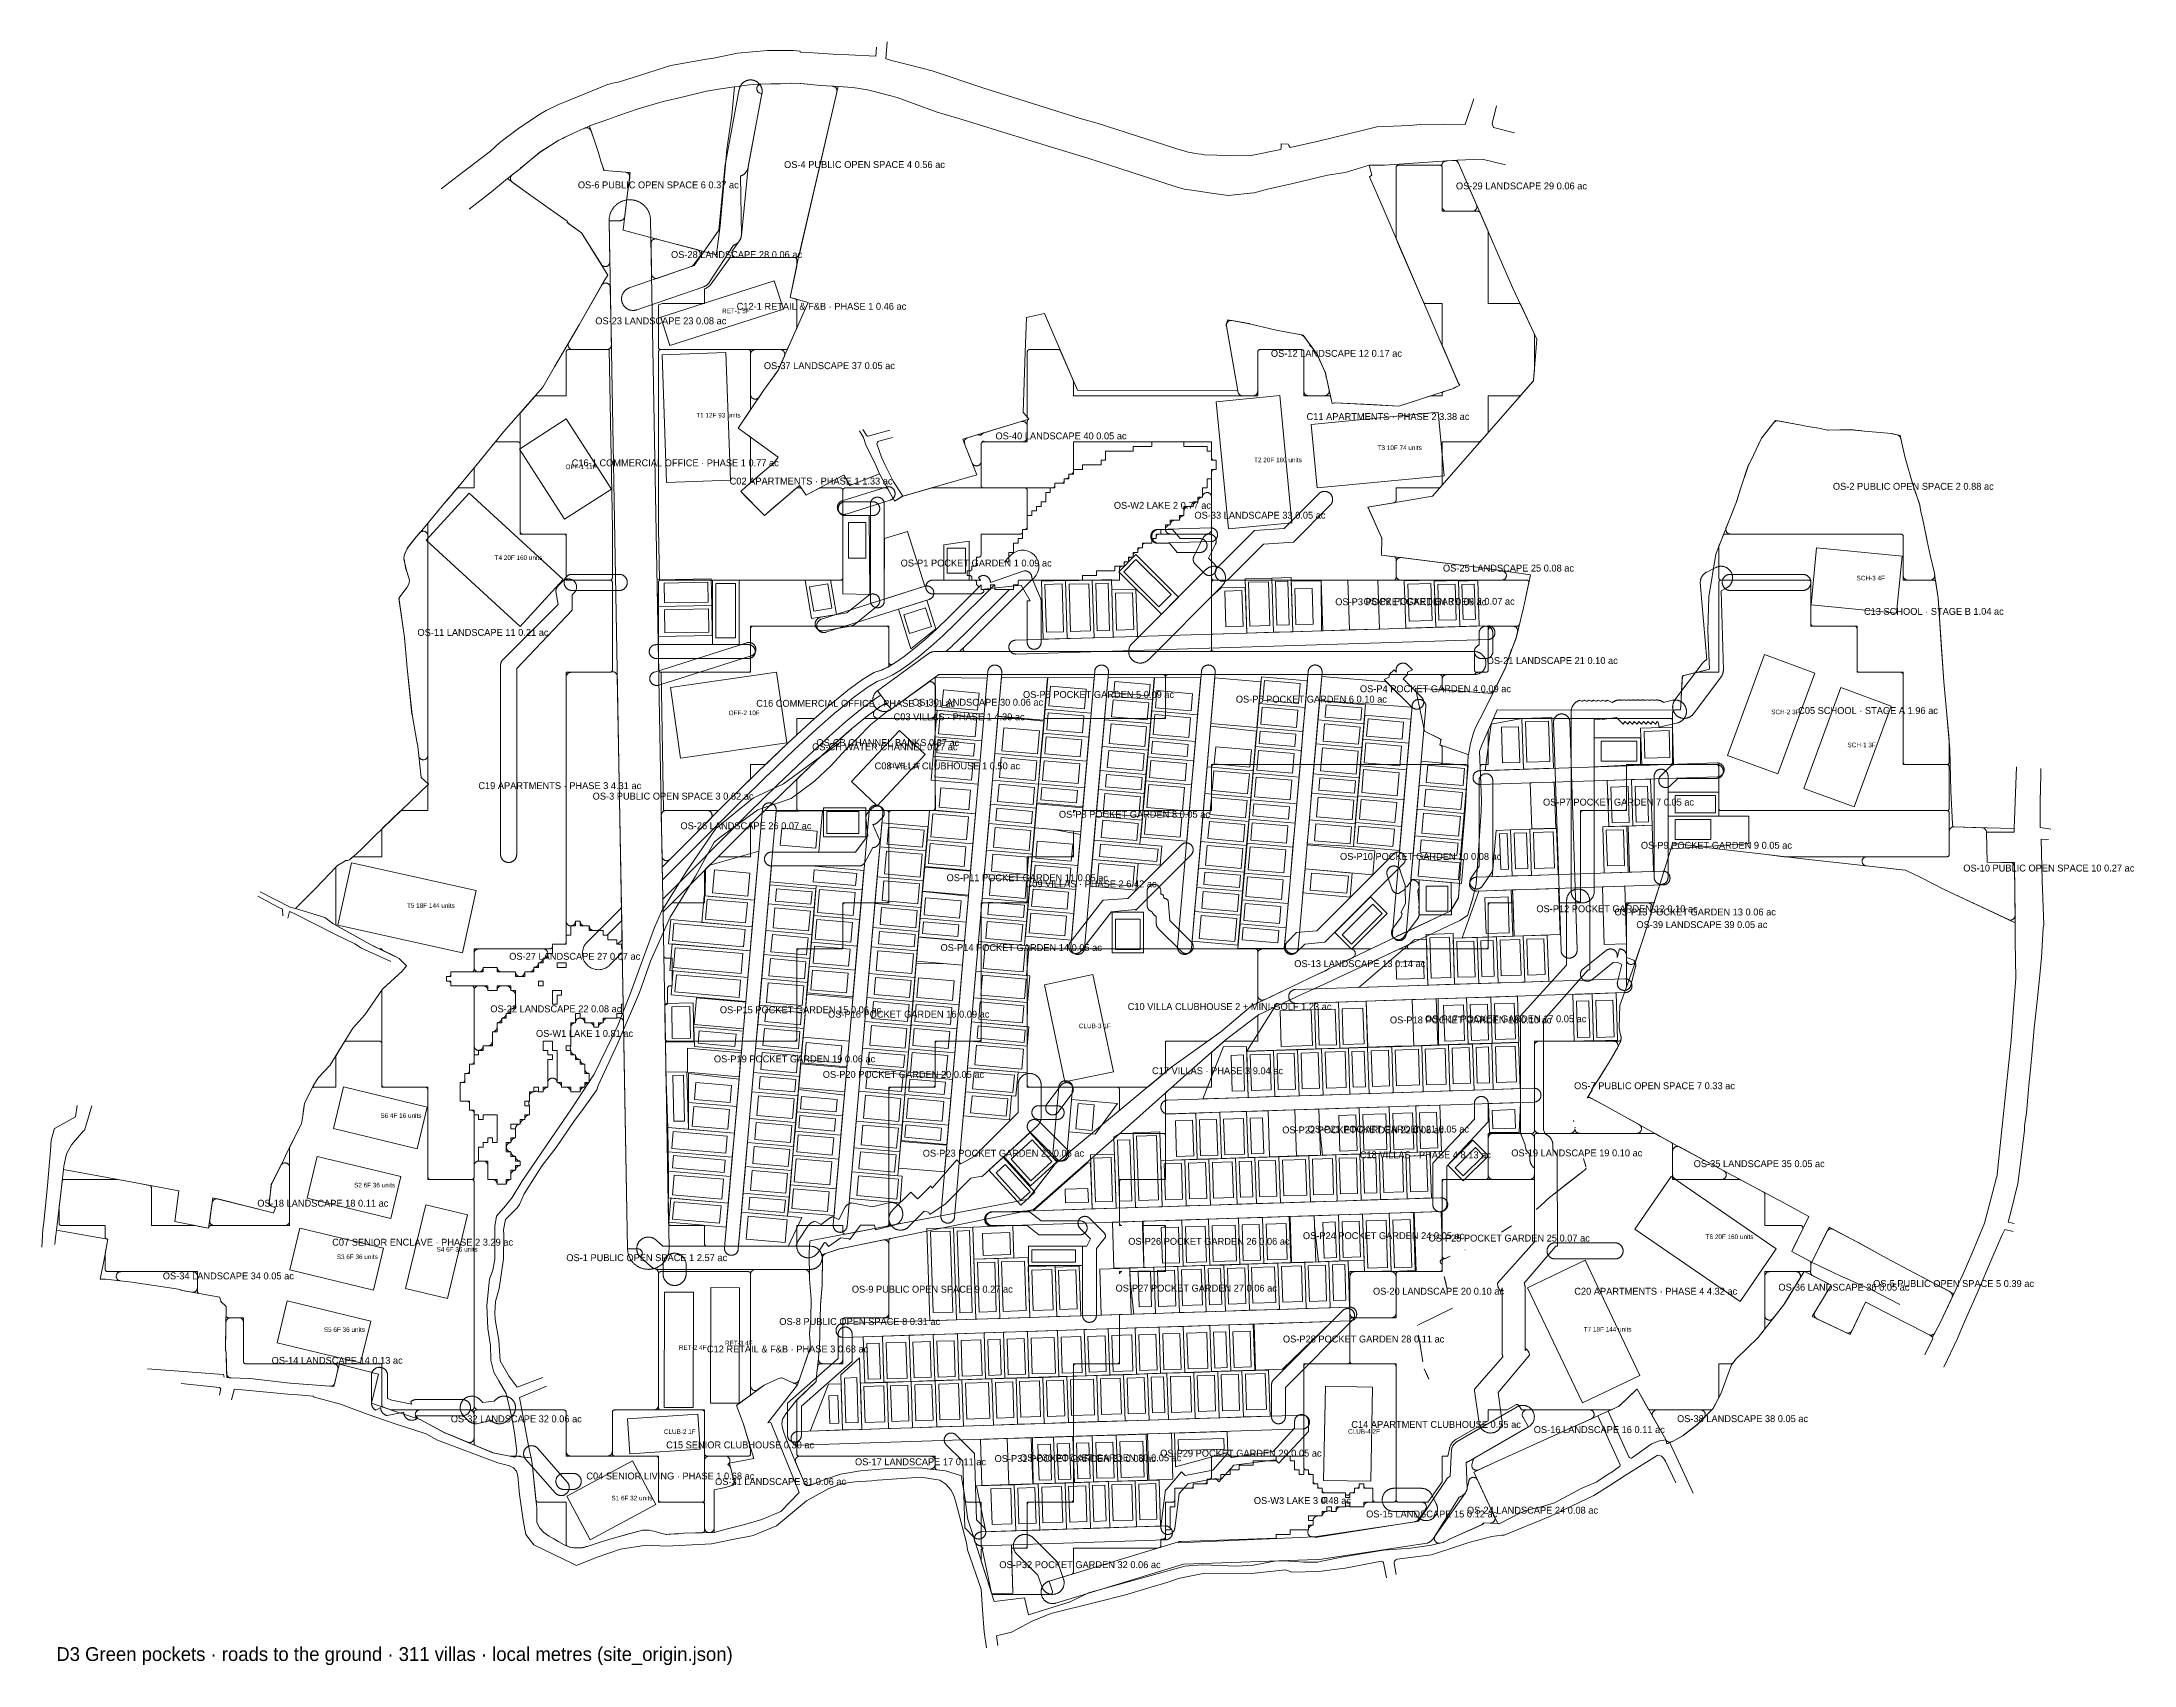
# Model space of a CAD drawing. Extents: x 32 to 940, y -21 to 684.
import ezdxf

# ---------------------------------------------------------------- set-up
doc = ezdxf.new("R2010")
doc.units = 0
for name, color, linetype, lineweight in [('BUILDING-APARTMENTS', 1, 'Continuous', 0), ('BUILDING-CLUBHOUSE', 4, 'Continuous', 0), ('BUILDING-OFFICE', 6, 'Continuous', 0), ('BUILDING-RETAIL', 6, 'Continuous', 0), ('BUILDING-SCHOOL', 5, 'Continuous', 0), ('BUILDING-SENIOR', 6, 'Continuous', 0), ('GREEN-IN-VILLAS', 3, 'Continuous', 0), ('GREEN-LANDSCAPE', 3, 'Continuous', 0), ('GREEN-RC', 3, 'Continuous', 0), ('PLOT', 4, 'Continuous', 0), ('ROAD-EXISTING', 2, 'Continuous', 0), ('ROAD-PRIMARY', 1, 'Continuous', 0), ('ROAD-SECONDARY', 1, 'Continuous', 0), ('ROAD-TERTIARY', 7, 'Continuous', 0), ('SITE-BOUNDARY', 7, 'Continuous', 0), ('TEXT-PLOT', 7, 'Continuous', 0), ('TEXT-TITLE', 7, 'Continuous', 0), ('TEXT-ZONE', 7, 'Continuous', 0), ('VILLA-HOUSE', 7, 'Continuous', 0), ('WATER', 5, 'Continuous', 0), ('ZONE-APARTMENTS', 1, 'Continuous', 0), ('ZONE-CLUBHOUSE', 4, 'Continuous', 0), ('ZONE-OFFICE', 6, 'Continuous', 0), ('ZONE-RETAIL', 6, 'Continuous', 0), ('ZONE-SCHOOL', 5, 'Continuous', 0), ('ZONE-SENIOR', 6, 'Continuous', 0), ('ZONE-VILLAS', 2, 'Continuous', 0)]:
    doc.layers.add(name, color=color, linetype=linetype, lineweight=lineweight)

msp = doc.modelspace()

# ---------------------------------------------------------------- texts
at = {"layer": 'TEXT-PLOT'}
for s, p in [('RET-1 5F', (327.61, 565.79)), ('T1 12F 93 units', (316.43, 520.55)), ('T3 10F 74 units', (611.99, 506.43)), ('OFF-1 11F', (259.68, 498.14)), ('T2 20F 160 units', (558.41, 501.15)), ('T4 20F 160 units', (228.93, 458.74)), ('SCH-3 4F', (819.81, 449.88)), ('OFF-2 10F', (330.43, 391.42)), ('SCH-2 3F', (782.76, 391.81)), ('SCH-1 3F', (815.86, 377.49)), ('CLUB-1 1F', (399.71, 368.47)), ('T5 18F 144 units', (190.91, 307.82)), ('CLUB-3 1F', (482.4, 255.6)), ('S6 4F 16 units', (179.36, 216.71)), ('S2 6F 36 units', (167.95, 186.55)), ('T6 20F 160 units', (754.31, 164.15)), ('S3 6F 36 units', (160.43, 155.44)), ('S4 6F 36 units', (203.74, 158.69)), ('S5 6F 36 units', (154.85, 123.87)), ('RET-2 4F', (308.88, 116.08)), ('RET-3 4F', (328.88, 118.02)), ('T7 18F 144 units', (701.42, 123.99)), ('CLUB-4 2F', (599.19, 79.67)), ('CLUB-2 1F', (302.35, 79.58)), ('S1 6F 32 units', (279.6, 50.77))]:
    msp.add_text(s, height=2, dxfattribs=at).set_placement(p)
at = {"layer": 'TEXT-TITLE'}
msp.add_text('D3 Green pockets · roads to the ground · 311 villas · local metres (site_origin.json)', height=6, dxfattribs=at).set_placement((38.79, -18.9))
at = {"layer": 'TEXT-ZONE'}
for s, p in [('OS-4 PUBLIC OPEN SPACE 4 0.56 ac', (354.5, 628.79)), ('OS-6 PUBLIC OPEN SPACE 6 0.37 ac', (265.05, 619.95)), ('OS-29 LANDSCAPE 29 0.06 ac', (645.98, 619.5)), ('OS-28 LANDSCAPE 28 0.06 ac', (305.46, 589.74)), ('OS-23 LANDSCAPE 23 0.08 ac', (272.6, 560.97)), ('C12-1 RETAIL & F&B · PHASE 1 0.46 ac', (333.94, 567.28)), ('OS-12 LANDSCAPE 12 0.17 ac', (565.71, 546.87)), ('OS-37 LANDSCAPE 37 0.05 ac', (345.74, 541.53)), ('C11 APARTMENTS · PHASE 2 3.38 ac', (581.17, 519.44)), ('OS-40 LANDSCAPE 40 0.05 ac', (446.23, 511.07)), ('C16-1 COMMERCIAL OFFICE · PHASE 1 0.77 ac', (262.37, 499.37)), ('C02 APARTMENTS · PHASE 1 1.33 ac', (330.89, 491.46)), ('OS-2 PUBLIC OPEN SPACE 2 0.88 ac', (809.51, 489.19)), ('OS-W2 LAKE 2 0.77 ac', (497.57, 480.94)), ('OS-33 LANDSCAPE 33 0.05 ac', (532.53, 476.65)), ('OS-P1 POCKET GARDEN 1 0.09 ac', (405.08, 455.91)), ('OS-25 LANDSCAPE 25 0.08 ac', (640.36, 453.71)), ('OS-P3 POCKET GARDEN 3 0.06 ac', (593.62, 439.1)), ('OS-P2 POCKET GARDEN 2 0.07 ac', (605.93, 439.29)), ('C13 SCHOOL · STAGE B 1.04 ac', (823.01, 434.93)), ('OS-11 LANDSCAPE 11 0.21 ac', (195.45, 425.8)), ('OS-21 LANDSCAPE 21 0.10 ac', (659.34, 413.6)), ('OS-P5 POCKET GARDEN 5 0.09 ac', (458.16, 398.88)), ('OS-P6 POCKET GARDEN 6 0.10 ac', (550.49, 396.85)), ('OS-P4 POCKET GARDEN 4 0.09 ac', (604.33, 401.37)), ('C16 COMMERCIAL OFFICE · PHASE 3 1.11 ac', (342.43, 395.05)), ('C03 VILLAS · PHASE 1 4.30 ac', (402.02, 389.2)), ('OS-30 LANDSCAPE 30 0.06 ac', (410.04, 395.5)), ('C05 SCHOOL · STAGE A 1.96 ac', (794.44, 391.91)), ('OS-CH WATER CHANNEL 0.27 ac', (366.67, 376.17)), ('OS-CB CHANNEL BANKS 0.37 ac', (368.53, 378.02)), ('C08 VILLA CLUBHOUSE 1 0.50 ac', (393.79, 367.9)), ('C19 APARTMENTS · PHASE 3 4.31 ac', (221.86, 359.33)), ('OS-3 PUBLIC OPEN SPACE 3 0.62 ac', (271.46, 354.78)), ('OS-P7 POCKET GARDEN 7 0.05 ac', (683.76, 352.2)), ('OS-26 LANDSCAPE 26 0.07 ac', (309.54, 341.93)), ('OS-P8 POCKET GARDEN 8 0.05 ac', (473.72, 346.91)), ('OS-P9 POCKET GARDEN 9 0.05 ac', (726.21, 333.46)), ('OS-P10 POCKET GARDEN 10 0.08 ac', (595.68, 328.63)), ('OS-P11 POCKET GARDEN 11 0.05 ac', (425.01, 319.39)), ('C09 VILLAS · PHASE 2 6.42 ac', (459.24, 316.73)), ('OS-10 PUBLIC OPEN SPACE 10 0.27 ac', (866.07, 323.58)), ('OS-P12 POCKET GARDEN 12 0.10 ac', (680.87, 305.93)), ('OS-P13 POCKET GARDEN 13 0.06 ac', (714.77, 304.53)), ('OS-39 LANDSCAPE 39 0.05 ac', (724.26, 299.04)), ('OS-P14 POCKET GARDEN 14 0.05 ac', (422.39, 289.08)), ('OS-27 LANDSCAPE 27 0.07 ac', (235.26, 285.3)), ('OS-13 LANDSCAPE 13 0.14 ac', (575.85, 282.12)), ('OS-22 LANDSCAPE 22 0.08 ac', (227.07, 262.51)), ('OS-P15 POCKET GARDEN 15 0.06 ac', (326.65, 262.1)), ('OS-P16 POCKET GARDEN 16 0.09 ac', (373.57, 260.19)), ('C10 VILLA CLUBHOUSE 2 + MINI-GOLF 1.23 ac', (503.58, 263.51)), ('OS-W1 LAKE 1 0.81 ac', (246.88, 251.85)), ('OS-P18 POCKET GARDEN 18 0.10 ac', (617.36, 257.69)), ('OS-P17 POCKET GARDEN 17 0.05 ac', (632.56, 258.18)), ('OS-P19 POCKET GARDEN 19 0.06 ac', (324.06, 240.79)), ('OS-P20 POCKET GARDEN 20 0.05 ac', (371.3, 234.05)), ('C17 VILLAS · PHASE 3 9.04 ac', (514.13, 235.66)), ('OS-7 PUBLIC OPEN SPACE 7 0.33 ac', (697.24, 229.15)), ('OS-P22 POCKET GARDEN 22 0.06 ac', (570.62, 209.99)), ('OS-P21 POCKET GARDEN 21 0.05 ac', (581.65, 210.35)), ('OS-P23 POCKET GARDEN 23 0.06 ac', (414.67, 199.88)), ('C18 VILLAS · PHASE 4 8.13 ac', (604.28, 199.17)), ('OS-19 LANDSCAPE 19 0.10 ac', (670, 200)), ('OS-35 LANDSCAPE 35 0.05 ac', (749.13, 195.34)), ('OS-18 LANDSCAPE 18 0.11 ac', (125.96, 178.17)), ('C07 SENIOR ENCLAVE · PHASE 2 3.29 ac', (158.46, 161.27)), ('OS-P26 POCKET GARDEN 26 0.06 ac', (503.8, 161.65)), ('OS-P24 POCKET GARDEN 24 0.05 ac', (579.6, 164.11)), ('OS-P25 POCKET GARDEN 25 0.07 ac', (634.07, 163.05)), ('OS-1 PUBLIC OPEN SPACE 1 2.57 ac', (260.03, 154.56)), ('OS-34 LANDSCAPE 34 0.05 ac', (84.98, 146.65)), ('OS-5 PUBLIC OPEN SPACE 5 0.39 ac', (826.99, 143.34)), ('OS-9 PUBLIC OPEN SPACE 9 0.27 ac', (383.91, 140.89)), ('OS-P27 POCKET GARDEN 27 0.06 ac', (498.3, 141.35)), ('OS-20 LANDSCAPE 20 0.10 ac', (610, 140)), ('C20 APARTMENTS · PHASE 4 4.32 ac', (697.33, 139.99)), ('OS-36 LANDSCAPE 36 0.05 ac', (785.88, 141.74)), ('OS-8 PUBLIC OPEN SPACE 8 0.31 ac', (352.43, 126.87)), ('OS-P28 POCKET GARDEN 28 0.11 ac', (570.93, 119.28)), ('OS-14 LANDSCAPE 14 0.13 ac', (132.19, 110.01)), ('C12 RETAIL & F&B · PHASE 3 0.68 ac', (321.02, 114.95)), ('OS-32 LANDSCAPE 32 0.06 ac', (209.91, 84.65)), ('C14 APARTMENT CLUBHOUSE 0.55 ac', (600.59, 82.22)), ('OS-16 LANDSCAPE 16 0.11 ac', (679.74, 79.97)), ('OS-38 LANDSCAPE 38 0.05 ac', (741.91, 84.72)), ('C15 SENIOR CLUBHOUSE 0.30 ac', (303.34, 73.34)), ('OS-P29 POCKET GARDEN 29 0.05 ac', (517.68, 69.74)), ('OS-17 LANDSCAPE 17 0.11 ac', (385.29, 66.01)), ('OS-P31 POCKET GARDEN 31 0.06 ac', (445.83, 67.41)), ('OS-P30 POCKET GARDEN 30 0.05 ac', (456.86, 67.77)), ('C04 SENIOR LIVING · PHASE 1 0.68 ac', (268.72, 59.85)), ('OS-31 LANDSCAPE 31 0.06 ac', (324.57, 57.43)), ('OS-W3 LAKE 3 0.48 ac', (558.31, 49.18)), ('OS-15 LANDSCAPE 15 0.12 ac', (607.02, 43.37)), ('OS-24 LANDSCAPE 24 0.08 ac', (650.78, 45)), ('OS-P32 POCKET GARDEN 32 0.06 ac', (447.88, 21.38))]:
    msp.add_text(s, height=3, dxfattribs=at).set_placement(p)

# ---------------------------------------------------------------- linework, layer by layer
at = {"layer": 'BUILDING-APARTMENTS'}
for points in [[(303.56, 492.4), (301.63, 547.73), (329.3, 548.7), (331.23, 493.36)], [(547.26, 472.28), (542, 527.4), (569.56, 530.03), (574.82, 474.91)], [(585.75, 490.02), (583.12, 517.58), (638.24, 522.84), (640.87, 495.28)], [(258.69, 450.23), (239.97, 429.83), (199.17, 467.26), (217.88, 487.66)], [(214.93, 288.3), (160.88, 300.31), (166.89, 327.34), (220.94, 315.32)], [(769.27, 137.06), (723.66, 168.44), (739.35, 191.25), (784.96, 159.86)], [(725.82, 104.95), (700.83, 93.04), (677.02, 143.03), (702.01, 154.94)]]:
    msp.add_lwpolyline(points, close=True, dxfattribs=at)
at = {"layer": 'BUILDING-CLUBHOUSE'}
for points in [[(383.72, 362.58), (404.59, 384.8), (415.7, 374.37), (394.83, 352.15)], [(476.3, 232.29), (467.42, 274.47), (488.51, 278.91), (497.39, 236.73)], [(609.04, 59.04), (588.59, 59.41), (589.34, 100.3), (609.78, 99.92)], [(318.06, 72.99), (287.64, 70.97), (286.64, 86.18), (317.05, 88.19)]]:
    msp.add_lwpolyline(points, close=True, dxfattribs=at)
at = {"layer": 'BUILDING-OFFICE'}
for points in [[(279.62, 489.44), (259.31, 476.39), (239.73, 506.85), (260.04, 519.9)], [(355.67, 379.41), (309.64, 372.73), (305.19, 403.42), (351.22, 410.1)]]:
    msp.add_lwpolyline(points, close=True, dxfattribs=at)
at = {"layer": 'BUILDING-RETAIL'}
for points in [[(304.97, 551.72), (301.01, 564.03), (350.25, 579.86), (354.21, 567.55)], [(315.06, 91.02), (302.54, 91.06), (302.69, 141.14), (315.21, 141.1)], [(335.07, 92.96), (322.55, 93), (322.7, 143.08), (335.22, 143.04)]]:
    msp.add_lwpolyline(points, close=True, dxfattribs=at)
at = {"layer": 'BUILDING-SCHOOL'}
for points in [[(837.18, 435.68), (800.03, 439.3), (802.45, 464.07), (839.6, 460.45)], [(801.73, 409.63), (785.65, 365.94), (763.8, 373.98), (779.88, 417.68)], [(834.82, 395.32), (818.74, 351.63), (796.89, 359.67), (812.98, 403.36)]]:
    msp.add_lwpolyline(points, close=True, dxfattribs=at)
at = {"layer": 'BUILDING-SENIOR'}
for points in [[(195.31, 203.25), (159.02, 212.03), (163.41, 230.17), (199.7, 221.39)], [(183.9, 173.09), (147.61, 181.86), (152, 200), (188.29, 191.23)], [(208.42, 138.35), (190.28, 142.74), (199.05, 179.02), (217.2, 174.64)], [(176.38, 141.98), (140.09, 150.76), (144.48, 168.9), (180.77, 160.13)], [(170.8, 110.41), (134.52, 119.18), (138.9, 137.33), (175.19, 128.55)], [(270.45, 33.63), (260.26, 52.62), (288.74, 67.92), (298.93, 48.93)]]:
    msp.add_lwpolyline(points, close=True, dxfattribs=at)
at = {"layer": 'GREEN-IN-VILLAS'}
for points in [[(398, 441.77), (398, 441.76), (398.01, 441.76), (415.56, 447.33), (415.56, 447.33), (415.56, 447.34), (408.01, 471.15), (408.01, 471.16), (408, 471.16), (398.05, 468), (398.04, 468), (398.04, 467.99)], [(587.49, 450), (588.17, 428.04), (588.17, 428.03), (588.17, 428.03), (599.77, 428.39), (599.77, 428.39), (599.77, 428.4), (599.11, 450)], [(599.11, 450), (599.77, 428.4), (599.77, 428.39), (599.78, 428.39), (612.77, 428.79), (612.77, 428.79), (612.77, 428.79), (612.12, 450)], [(447.3, 390.93), (447.3, 390.93), (467.21, 389.21), (467.22, 389.21), (467.22, 389.22), (468.12, 399.62), (468.81, 407.59), (468.81, 407.59), (468.8, 407.59), (448.76, 407.82), (448.76, 407.82), (448.76, 407.81), (448.2, 401.35), (447.3, 390.94)], [(539.67, 387.76), (539.67, 387.76), (559.58, 386.04), (559.59, 386.04), (559.59, 386.05), (560.59, 397.61), (561.31, 405.93), (561.31, 405.94), (561.31, 405.94), (541.39, 407.66), (541.39, 407.66), (541.39, 407.65), (540.67, 399.33), (539.67, 387.77)], [(586.86, 397.82), (586.87, 397.82), (626.87, 394.88), (626.88, 394.88), (626.87, 394.88), (615.66, 405.81), (615.65, 405.82), (615.65, 405.82), (587.77, 408.23), (587.76, 408.23), (587.76, 408.22), (586.86, 397.82)], [(678.22, 362.01), (678.87, 342.04), (678.87, 342.03), (678.87, 342.03), (689.31, 342.37), (689.31, 342.37), (689.31, 342.38), (688.66, 362.35), (688.66, 362.36), (688.65, 362.36), (678.22, 362.02), (678.22, 362.02)], [(463.3, 342.56), (463.3, 342.56), (483.22, 340.84), (483.22, 340.84), (483.22, 340.85), (484.12, 351.24), (484.12, 351.25), (484.12, 351.25), (464.21, 352.97), (464.2, 352.97), (464.2, 352.97), (463.3, 342.57)], [(480, 349), (480, 349.98), (480, 350), (480.02, 350), (481, 350), (480.9, 350), (480.8, 349.98), (480.71, 349.96), (480.62, 349.92), (480.53, 349.88), (480.44, 349.83), (480.37, 349.77), (480.29, 349.71), (480.23, 349.63), (480.17, 349.56), (480.12, 349.47), (480.08, 349.38), (480.04, 349.29), (480.02, 349.2), (480, 349.1)], [(720.66, 343.28), (721.31, 323.3), (721.31, 323.29), (721.32, 323.29), (731.75, 323.63), (731.76, 323.63), (731.76, 323.64), (731.11, 343.62), (731.11, 343.62), (731.1, 343.62), (720.67, 343.28), (720.66, 343.28)], [(580.53, 324.7), (580.54, 324.7), (609.92, 322.15), (609.92, 322.15), (609.92, 322.16), (610.82, 332.56), (610.82, 332.57), (610.82, 332.57), (581.44, 335.11), (581.43, 335.11), (581.43, 335.1), (580.53, 324.7)], [(414.6, 315.05), (414.6, 315.05), (434.51, 313.33), (434.52, 313.33), (434.52, 313.33), (435.42, 323.73), (435.42, 323.74), (435.41, 323.74), (415.5, 325.46), (415.5, 325.46), (415.5, 325.45), (414.6, 315.06)], [(670.56, 315.59), (671.21, 295.62), (671.21, 295.61), (671.22, 295.61), (682.82, 295.99), (691.17, 296.26), (691.17, 296.26), (691.18, 296.27), (690.52, 316.24), (690.52, 316.25), (690.52, 316.25), (682.17, 315.98), (670.57, 315.6), (670.56, 315.6)], [(709.51, 316.86), (710.33, 291.89), (710.33, 291.88), (710.34, 291.88), (720, 292.19), (720, 292.94), (719.21, 317.17), (719.21, 317.18), (719.2, 317.18), (709.52, 316.87), (709.51, 316.87)], [(411.97, 284.74), (411.98, 284.74), (431.89, 283.01), (431.9, 283.01), (431.9, 283.02), (432.8, 293.42), (432.8, 293.43), (432.79, 293.43), (412.88, 295.15), (412.87, 295.15), (412.87, 295.14), (411.97, 284.74)], [(315.44, 257.24), (315.45, 257.24), (336.86, 255.38), (336.86, 255.38), (336.87, 255.39), (337.86, 266.95), (337.86, 266.95), (337.86, 266.95), (316.45, 268.81), (316.45, 268.81), (316.44, 268.8), (315.45, 257.24)], [(362.79, 251.68), (362.8, 251.68), (382.71, 249.96), (382.72, 249.96), (382.72, 249.97), (383.44, 258.29), (384.34, 268.7), (384.34, 268.7), (384.33, 268.7), (364.42, 270.43), (364.41, 270.43), (364.41, 270.42), (363.51, 260.01), (362.79, 251.69)], [(607.05, 267.35), (607.7, 247.37), (607.7, 247.37), (607.71, 247.37), (619.31, 247.75), (627.66, 248.02), (627.67, 248.02), (627.67, 248.02), (627.02, 268), (627.01, 268.01), (627.01, 268.01), (618.66, 267.73), (607.06, 267.36), (607.05, 267.36)], [(627.02, 268), (627.67, 248.02), (627.67, 248.02), (627.67, 248.02), (638.1, 248.36), (638.11, 248.36), (638.11, 248.36), (637.46, 268.34), (637.46, 268.35), (637.45, 268.35), (627.02, 268.01), (627.02, 268.01)], [(312.55, 246.99), (312.65, 236.5), (312.65, 236.5), (312.65, 236.5), (335.06, 234.56), (335.06, 234.56), (335.06, 234.57), (335.96, 244.96), (335.96, 244.97), (335.96, 244.97), (312.56, 247), (312.55, 247)], [(360.89, 229.7), (360.9, 229.7), (380.81, 227.98), (380.82, 227.98), (380.82, 227.99), (381.72, 238.38), (381.72, 238.39), (381.71, 238.39), (361.8, 240.11), (361.79, 240.11), (361.79, 240.11), (360.89, 229.71)], [(564.49, 219.79), (565.14, 199.81), (565.14, 199.81), (565.15, 199.81), (576.74, 200.19), (576.75, 200.19), (576.75, 200.19), (576.1, 220.17), (576.1, 220.17), (576.09, 220.17), (564.5, 219.8), (564.49, 219.8)], [(576.1, 220.17), (576.75, 200.19), (576.75, 200.19), (576.76, 200.19), (587.19, 200.53), (587.2, 200.53), (587.2, 200.53), (586.55, 220.51), (586.54, 220.51), (586.54, 220.51), (576.11, 220.17), (576.1, 220.17)], [(404.21, 194.96), (404.22, 194.96), (424.13, 193.23), (424.13, 193.23), (424.13, 193.24), (425.13, 204.8), (425.13, 204.8), (425.13, 204.8), (405.22, 206.53), (405.21, 206.53), (405.21, 206.52), (404.21, 194.96)], [(574.05, 173.93), (574.7, 153.95), (574.7, 153.94), (574.71, 153.94), (585.14, 154.28), (585.14, 154.28), (585.14, 154.29), (584.49, 174.27), (584.49, 174.27), (584.49, 174.27), (574.05, 173.93), (574.05, 173.93)], [(627.9, 175.68), (628.74, 150), (639, 150), (639.1, 150), (639.2, 150.02), (639.29, 150.04), (639.38, 150.08), (639.47, 150.12), (639.56, 150.17), (639.63, 150.23), (639.71, 150.29), (639.77, 150.37), (639.83, 150.44), (639.88, 150.53), (639.92, 150.62), (639.96, 150.71), (639.98, 150.8), (640, 150.9), (640, 151), (640, 152.77), (640, 152.87), (639.98, 152.97), (639.96, 153.07), (639.92, 153.16), (639.88, 153.25), (639.83, 153.33), (639.77, 153.41), (639.71, 153.48), (639.63, 153.55), (639.55, 153.61), (639.47, 153.66), (639.38, 153.7), (639.29, 153.73), (639.28, 153.74), (639.27, 153.76), (639.27, 153.73), (639.27, 153.76), (639.1, 154.22), (639.09, 154.23), (639.09, 154.23), (639.1, 154.22), (639.09, 154.25), (639.09, 154.28), (639.09, 154.26), (639.09, 154.26), (639.09, 154.28), (639.09, 154.28), (639.08, 154.3), (639.09, 154.28), (639.08, 154.3), (639.09, 154.32), (639.14, 154.41), (639.18, 154.5), (639.21, 154.6), (639.23, 154.7), (639.24, 154.79), (639.24, 154.88), (639.24, 154.88), (639.25, 154.89), (639.25, 154.89), (639.24, 154.89), (639.24, 154.89), (639.25, 154.89), (639.45, 154.99), (639.54, 155.04), (639.62, 155.1), (639.69, 155.16), (639.76, 155.24), (639.82, 155.32), (639.88, 155.4), (639.92, 155.49), (639.95, 155.59), (639.98, 155.69), (639.99, 155.78), (640, 155.88), (640, 161), (639.51, 176.06), (639.51, 176.06), (639.5, 176.06), (627.91, 175.69), (627.9, 175.69)], [(496.98, 171.42), (497.63, 151.44), (497.63, 151.44), (497.64, 151.44), (510.62, 151.86), (510.63, 151.86), (510.63, 151.87), (509.98, 171.84), (509.98, 171.85), (509.97, 171.85), (496.99, 171.43), (496.98, 171.42)], [(500, 170.02), (500, 171), (500, 170.9), (500.02, 170.8), (500.04, 170.71), (500.08, 170.62), (500.12, 170.53), (500.17, 170.44), (500.23, 170.37), (500.29, 170.29), (500.37, 170.23), (500.44, 170.17), (500.53, 170.12), (500.62, 170.08), (500.71, 170.04), (500.8, 170.02), (500.9, 170), (501, 170), (500.02, 170), (500, 170)], [(491.48, 151.12), (492.13, 131.14), (492.13, 131.14), (492.13, 131.14), (505.12, 131.56), (505.12, 131.56), (505.12, 131.57), (504.47, 151.54), (504.47, 151.55), (504.47, 151.55), (491.48, 151.13), (491.48, 151.12)], [(500, 149), (500, 149.98), (500, 150), (500.02, 150), (501, 150), (500.9, 150), (500.8, 149.98), (500.71, 149.96), (500.62, 149.92), (500.53, 149.88), (500.44, 149.83), (500.37, 149.77), (500.29, 149.71), (500.23, 149.63), (500.17, 149.56), (500.12, 149.47), (500.08, 149.38), (500.04, 149.29), (500.02, 149.2), (500, 149.1)], [(558.44, 127.24), (559.09, 107.27), (559.09, 107.26), (559.1, 107.26), (570.69, 107.64), (570.7, 107.64), (570.7, 107.65), (592.1, 128.34), (592.1, 128.35), (592.1, 128.35), (558.45, 127.25), (558.44, 127.25)], [(439.7, 77.2), (440.35, 57.23), (440.35, 57.22), (440.36, 57.22), (451.95, 57.6), (451.96, 57.6), (451.96, 57.61), (451.31, 77.58), (451.31, 77.59), (451.3, 77.59), (439.71, 77.21), (439.7, 77.21)], [(451.31, 77.58), (451.96, 57.61), (451.96, 57.6), (451.97, 57.6), (462.4, 57.94), (462.41, 57.94), (462.41, 57.95), (461.76, 77.92), (461.76, 77.93), (461.75, 77.93), (451.32, 77.59), (451.31, 77.59)], [(512.13, 79.56), (512.78, 59.59), (512.78, 59.58), (512.79, 59.58), (523.22, 59.92), (523.23, 59.92), (523.23, 59.93), (522.58, 79.9), (522.58, 79.91), (522.57, 79.91), (512.14, 79.57), (512.13, 79.57)], [(440.26, 31.06), (440.26, 31.05), (440.45, 30.17), (440.53, 30.12), (440.62, 30.08), (440.71, 30.04), (440.8, 30.02), (440.9, 30), (441, 30), (440.9, 30), (440.8, 29.98), (440.71, 29.96), (440.62, 29.92), (440.53, 29.88), (440.51, 29.87), (444.56, 10.47), (444.58, 10.43), (444.64, 10.36), (444.7, 10.29), (444.78, 10.22), (444.82, 10.19), (453.79, 10.48), (453.8, 10.49), (453.8, 10.49), (453.11, 31.47), (453.11, 31.47), (453.11, 31.47), (440.27, 31.06)]]:
    msp.add_lwpolyline(points, close=True, dxfattribs=at)
at = {"layer": 'GREEN-LANDSCAPE'}
for points in [[(639.88, 629.84), (639.89, 629.64), (639.92, 629.44), (639.97, 629.25), (639.97, 629.24), (639.99, 629.15), (640, 629.05), (640, 629.02), (640, 628.98), (640, 612), (640.01, 611.8), (640.04, 611.61), (640.09, 611.42), (640.15, 611.23), (640.24, 611.06), (640.34, 610.89), (640.45, 610.73), (640.59, 610.59), (640.73, 610.45), (640.89, 610.34), (641.06, 610.24), (641.23, 610.15), (641.42, 610.09), (641.61, 610.04), (641.8, 610.01), (642, 610), (653.11, 610), (653.31, 610.01), (653.51, 610.04), (653.7, 610.09), (653.89, 610.16), (654.06, 610.24), (654.23, 610.34), (654.39, 610.46), (654.54, 610.6), (654.67, 610.74), (654.79, 610.9), (654.89, 611.08), (654.97, 611.26), (655.03, 611.44), (655.08, 611.64), (655.11, 611.83), (655.11, 612.03), (655.1, 612.23), (655.07, 612.42), (655.02, 612.61), (654.95, 612.8), (647.06, 630.86), (646.98, 631.03), (646.88, 631.2), (646.77, 631.35), (646.64, 631.49), (646.5, 631.61), (646.35, 631.72), (646.18, 631.82), (646.01, 631.91), (645.84, 631.97), (645.65, 632.02), (645.47, 632.05), (645.28, 632.06), (645.09, 632.06), (641.74, 631.83), (641.54, 631.8), (641.35, 631.76), (641.16, 631.7), (640.98, 631.61), (640.8, 631.52), (640.64, 631.4), (640.49, 631.27), (640.35, 631.12), (640.23, 630.96), (640.13, 630.79), (640.04, 630.62), (639.97, 630.43), (639.92, 630.24), (639.89, 630.04)], [(296.78, 596.02), (297.02, 582.82), (297.03, 582.62), (297.06, 582.43), (297.12, 582.24), (297.19, 582.05), (297.28, 581.88), (297.38, 581.71), (297.5, 581.55), (297.64, 581.41), (297.79, 581.28), (297.95, 581.16), (298.13, 581.07), (298.31, 580.99), (298.5, 580.93), (298.69, 580.89), (298.89, 580.86), (299.09, 580.86), (299.28, 580.88), (299.48, 580.91), (299.67, 580.97), (314.27, 586), (314.46, 586.08), (314.65, 586.18), (314.82, 586.29), (314.97, 586.42), (315.12, 586.56), (315.24, 586.72), (317.79, 590.25), (317.9, 590.42), (317.99, 590.59), (318.06, 590.77), (318.12, 590.95), (318.15, 591.14), (318.17, 591.34), (318.17, 591.53), (318.15, 591.72), (318.11, 591.91), (318.06, 592.1), (317.98, 592.28), (317.89, 592.45), (317.79, 592.61), (317.66, 592.76), (317.53, 592.9), (317.38, 593.02), (317.22, 593.13), (317.05, 593.22), (316.87, 593.3), (316.69, 593.36), (299.29, 597.98), (299.1, 598.03), (298.91, 598.05), (298.72, 598.05), (298.52, 598.04), (298.33, 598), (298.14, 597.95), (297.96, 597.88), (297.79, 597.79), (297.63, 597.68), (297.47, 597.56), (297.33, 597.43), (297.2, 597.28), (297.09, 597.12), (297, 596.95), (296.92, 596.78), (296.85, 596.59), (296.81, 596.4), (296.79, 596.21)], [(260.82, 552.06), (260.82, 551.86), (260.85, 551.66), (260.89, 551.46), (260.96, 551.27), (261.04, 551.09), (261.14, 550.92), (261.25, 550.76), (261.38, 550.61), (261.53, 550.47), (261.69, 550.35), (261.86, 550.24), (262.04, 550.16), (262.23, 550.09), (262.42, 550.04), (262.62, 550.01), (262.82, 550), (277.57, 550), (277.77, 550.01), (277.96, 550.04), (278.15, 550.09), (278.34, 550.16), (278.52, 550.24), (278.69, 550.34), (278.85, 550.46), (278.99, 550.6), (279.13, 550.75), (279.24, 550.91), (279.34, 551.08), (279.42, 551.26), (279.49, 551.45), (279.53, 551.64), (279.56, 551.84), (279.57, 552.04), (279.12, 576.93), (279.11, 577.13), (279.08, 577.32), (279.03, 577.5), (278.96, 577.68), (278.87, 577.86), (278.77, 578.02), (278.66, 578.18), (278.53, 578.32), (278.38, 578.45), (278.23, 578.56), (278.06, 578.66), (277.89, 578.74), (277.71, 578.81), (277.52, 578.86), (277.33, 578.89), (277.14, 578.9), (276.95, 578.89), (276.75, 578.86), (276.57, 578.82), (276.38, 578.76), (276.21, 578.68), (276.04, 578.58), (275.88, 578.47), (275.74, 578.34), (275.6, 578.2), (275.49, 578.05), (275.38, 577.89), (265.6, 560.73), (265.6, 560.73), (265.6, 560.73), (265.6, 560.73), (265.6, 560.72), (261.09, 553.01), (261, 552.83), (260.93, 552.65), (260.87, 552.45), (260.84, 552.26)], [(546.36, 560.69), (546.37, 560.5), (546.39, 560.31), (551.39, 532.14), (551.4, 532.11), (551.4, 532.1), (551.4, 532.09), (551.4, 532.09), (551.4, 532.04), (551.4, 531.84), (551.43, 531.64), (551.47, 531.45), (551.54, 531.26), (551.62, 531.08), (551.72, 530.91), (551.84, 530.75), (551.97, 530.6), (552.12, 530.46), (552.27, 530.35), (552.44, 530.24), (552.62, 530.16), (552.81, 530.09), (553, 530.04), (553.2, 530.01), (553.4, 530), (558, 530), (558.2, 530.01), (558.39, 530.04), (558.58, 530.09), (558.77, 530.15), (558.94, 530.24), (559.11, 530.34), (559.27, 530.45), (559.41, 530.59), (559.55, 530.73), (559.66, 530.89), (559.76, 531.06), (559.85, 531.23), (559.91, 531.42), (559.96, 531.61), (559.99, 531.8), (560, 532), (560, 548.98), (560, 549.02), (560, 549.05), (560.01, 549.15), (560.03, 549.24), (560.06, 549.34), (560.1, 549.43), (560.14, 549.51), (560.2, 549.59), (560.26, 549.67), (560.33, 549.74), (560.4, 549.8), (560.49, 549.86), (560.57, 549.9), (560.66, 549.94), (560.76, 549.97), (560.85, 549.99), (560.95, 550), (560.98, 550), (561.02, 550), (578.98, 550), (579.02, 550), (579.05, 550), (579.15, 549.99), (579.24, 549.97), (579.34, 549.94), (579.43, 549.9), (579.51, 549.86), (579.54, 549.84), (579.71, 549.74), (579.89, 549.65), (579.89, 549.65), (579.9, 549.61), (579.93, 549.42), (579.96, 549.29), (579.96, 549.29), (579.97, 549.24), (579.99, 549.15), (580, 549.05), (580, 549.02), (580, 548.98), (580, 532), (580.01, 531.8), (580.04, 531.61), (580.09, 531.42), (580.15, 531.23), (580.24, 531.06), (580.34, 530.89), (580.45, 530.73), (580.59, 530.59), (580.73, 530.45), (580.89, 530.34), (581.06, 530.24), (581.23, 530.15), (581.42, 530.09), (581.61, 530.04), (581.8, 530.01), (582, 530), (589.04, 530), (589.24, 530.01), (589.43, 530.04), (589.63, 530.09), (589.81, 530.16), (589.99, 530.24), (590.16, 530.35), (590.32, 530.47), (590.47, 530.6), (590.6, 530.75), (590.72, 530.92), (590.82, 531.09), (590.9, 531.27), (590.96, 531.46), (591.01, 531.66), (591.03, 531.85), (591.04, 532.05), (591.02, 532.25), (590.99, 532.45), (589.76, 537.77), (589.76, 537.78), (589.76, 537.79), (589.75, 537.8), (589.75, 537.8), (589.75, 537.81), (589.75, 537.83), (589.49, 539.47), (589.46, 539.64), (589.41, 539.81), (589.34, 539.98), (585.99, 547.51), (585.89, 547.7), (585.78, 547.87), (583.5, 550.99), (583.38, 551.14), (583.25, 551.28), (583.1, 551.4), (582.94, 551.51), (582.77, 551.6), (582.64, 551.66), (582.63, 551.77), (582.6, 551.96), (582.54, 552.15), (582.47, 552.34), (582.38, 552.51), (582.27, 552.68), (580.16, 555.57), (580.04, 555.72), (579.91, 555.85), (579.77, 555.97), (579.61, 556.08), (579.45, 556.17), (579.28, 556.25), (579.1, 556.31), (578.92, 556.36), (568.06, 558.47), (568.05, 558.47), (568.04, 558.47), (568.04, 558.48), (568.03, 558.48), (568.02, 558.48), (568.02, 558.48), (568.01, 558.48), (556.43, 561.24), (556.32, 561.26), (548.72, 562.63), (548.52, 562.65), (548.33, 562.66), (548.14, 562.65), (547.95, 562.62), (547.76, 562.57), (547.58, 562.5), (547.41, 562.42), (547.25, 562.32), (547.09, 562.2), (546.95, 562.07), (546.82, 561.93), (546.7, 561.78), (546.6, 561.61), (546.52, 561.44), (546.45, 561.26), (546.4, 561.07), (546.37, 560.88)], [(340, 530.52), (340.01, 530.33), (340.04, 530.13), (340.09, 529.94), (340.15, 529.76), (340.24, 529.58), (340.34, 529.41), (340.45, 529.26), (340.58, 529.11), (340.73, 528.98), (340.89, 528.86), (341.05, 528.76), (341.23, 528.68), (341.41, 528.61), (341.6, 528.56), (341.8, 528.53), (341.99, 528.52), (342.19, 528.53), (342.38, 528.56), (342.57, 528.61), (342.76, 528.67), (342.94, 528.76), (343.1, 528.86), (343.26, 528.97), (343.41, 529.1), (343.54, 529.25), (343.66, 529.4), (345.56, 532.22), (345.56, 532.22), (345.57, 532.24), (345.58, 532.25), (345.59, 532.27), (345.61, 532.29), (351.67, 540.6), (351.79, 540.78), (351.88, 540.97), (354.64, 547.19), (354.71, 547.37), (354.76, 547.57), (354.8, 547.76), (354.81, 547.96), (354.81, 548.16), (354.78, 548.36), (354.74, 548.55), (354.67, 548.74), (354.59, 548.92), (354.49, 549.09), (354.37, 549.25), (354.24, 549.4), (354.09, 549.53), (353.94, 549.65), (353.77, 549.76), (353.59, 549.84), (353.4, 549.91), (353.21, 549.96), (353.01, 549.99), (352.81, 550), (342, 550), (341.8, 549.99), (341.61, 549.96), (341.42, 549.91), (341.23, 549.85), (341.06, 549.76), (340.89, 549.66), (340.73, 549.55), (340.59, 549.41), (340.45, 549.27), (340.34, 549.11), (340.24, 548.94), (340.15, 548.77), (340.09, 548.58), (340.04, 548.39), (340.01, 548.2), (340, 548)], [(432.73, 509.89), (432.74, 509.69), (432.76, 509.5), (432.81, 509.31), (432.87, 509.13), (432.92, 509.01), (433.13, 508.47), (433.13, 508.47), (433.13, 508.47), (436.14, 500.77), (436.22, 500.59), (436.32, 500.42), (436.43, 500.26), (436.56, 500.11), (436.71, 499.98), (436.86, 499.86), (437.03, 499.75), (437.21, 499.67), (437.39, 499.6), (437.58, 499.55), (437.78, 499.52), (437.98, 499.5), (438.17, 499.51), (438.37, 499.54), (438.56, 499.58), (438.75, 499.65), (438.93, 499.73), (439.1, 499.83), (439.26, 499.95), (439.41, 500.08), (439.54, 500.23), (439.66, 500.39), (439.76, 500.55), (439.85, 500.73), (439.91, 500.92), (439.96, 501.11), (439.99, 501.31), (440, 501.5), (440, 508.98), (440, 509.02), (440, 509.05), (440.01, 509.15), (440.03, 509.24), (440.06, 509.34), (440.1, 509.43), (440.14, 509.51), (440.2, 509.59), (440.26, 509.67), (440.28, 509.69), (440.41, 509.83), (440.52, 509.99), (440.63, 510.16), (440.71, 510.34), (440.72, 510.35), (440.73, 510.34), (440.9, 510.24), (441.08, 510.15), (441.26, 510.09), (441.45, 510.04), (441.65, 510.01), (441.84, 510), (458, 510), (458.2, 510.01), (458.39, 510.04), (458.58, 510.09), (458.77, 510.15), (458.94, 510.24), (459.11, 510.34), (459.27, 510.45), (459.41, 510.59), (459.55, 510.73), (459.66, 510.89), (459.76, 511.06), (459.85, 511.23), (459.91, 511.42), (459.96, 511.61), (459.99, 511.8), (460, 512), (460, 516.87), (459.99, 517.06), (459.96, 517.26), (459.91, 517.45), (459.85, 517.63), (459.76, 517.81), (459.66, 517.98), (459.55, 518.14), (459.42, 518.28), (459.27, 518.41), (459.11, 518.53), (458.94, 518.63), (458.77, 518.71), (458.58, 518.78), (458.39, 518.83), (458.2, 518.86), (458, 518.87), (457.81, 518.86), (457.61, 518.83), (457.42, 518.78), (441.27, 513.91), (441.08, 513.85), (440.9, 513.77), (440.74, 513.66), (440.58, 513.55), (440.43, 513.42), (440.3, 513.27), (440.18, 513.11), (440.08, 512.95), (440, 512.77), (439.99, 512.75), (439.98, 512.76), (439.81, 512.86), (439.63, 512.95), (439.45, 513.01), (439.26, 513.06), (439.06, 513.09), (438.87, 513.1), (438.67, 513.09), (438.48, 513.06), (438.29, 513.02), (434.15, 511.77), (433.97, 511.71), (433.8, 511.62), (433.63, 511.53), (433.47, 511.41), (433.33, 511.28), (433.2, 511.14), (433.08, 510.98), (432.98, 510.82), (432.89, 510.64), (432.82, 510.46), (432.78, 510.27), (432.74, 510.08)], [(520, 472.05), (520.01, 471.85), (520.03, 471.65), (520.07, 471.46), (520.14, 471.27), (520.22, 471.09), (520.32, 470.92), (520.44, 470.75), (520.57, 470.6), (520.71, 470.47), (520.87, 470.35), (521.04, 470.24), (521.22, 470.16), (521.41, 470.09), (521.6, 470.04), (521.8, 470.01), (522, 470), (538, 470), (538.2, 470.01), (538.39, 470.04), (538.58, 470.09), (538.77, 470.15), (538.94, 470.24), (539.11, 470.34), (539.27, 470.45), (539.41, 470.59), (539.55, 470.73), (539.66, 470.89), (539.76, 471.06), (539.85, 471.23), (539.91, 471.42), (539.96, 471.61), (539.99, 471.8), (540, 472), (540, 486), (539.99, 486.19), (539.96, 486.38), (539.92, 486.57), (539.85, 486.75), (539.77, 486.93), (539.67, 487.1), (539.56, 487.25), (539.43, 487.4), (539.29, 487.53), (539.14, 487.65), (538.97, 487.75), (538.8, 487.83), (538.62, 487.9), (538.43, 487.95), (538.24, 487.99), (538.05, 488), (537.86, 487.99), (537.66, 487.97), (537.48, 487.93), (537.29, 487.87), (537.11, 487.79), (536.95, 487.7), (536.79, 487.59), (536.64, 487.47), (536.5, 487.33), (536.38, 487.18), (536.28, 487.02), (536.19, 486.84), (536.11, 486.67), (536.06, 486.48), (536.02, 486.29), (536, 486.1), (536, 486), (535.9, 486), (535.71, 485.98), (535.51, 485.94), (535.33, 485.88), (535.14, 485.81), (534.97, 485.72), (534.81, 485.61), (534.66, 485.48), (534.52, 485.34), (534.39, 485.19), (534.28, 485.03), (534.19, 484.86), (534.12, 484.67), (534.06, 484.49), (534.02, 484.29), (534, 484.1), (534, 484), (533.9, 484), (533.71, 483.98), (533.51, 483.94), (533.33, 483.88), (533.14, 483.81), (532.97, 483.72), (532.81, 483.61), (532.66, 483.48), (532.52, 483.34), (532.39, 483.19), (532.28, 483.03), (532.19, 482.86), (532.12, 482.67), (532.06, 482.49), (532.02, 482.29), (532, 482.1), (532, 482), (531.95, 482), (530, 482), (529.8, 481.99), (529.61, 481.96), (529.42, 481.91), (529.23, 481.85), (529.06, 481.76), (528.89, 481.66), (528.73, 481.55), (528.59, 481.41), (528.45, 481.27), (528.34, 481.11), (528.24, 480.94), (528.15, 480.77), (528.09, 480.58), (528.04, 480.39), (528.01, 480.2), (528, 480), (528, 478.05), (528, 478), (527.9, 478), (527.71, 477.98), (527.51, 477.94), (527.33, 477.88), (527.14, 477.81), (526.97, 477.72), (526.81, 477.61), (526.66, 477.48), (526.52, 477.34), (526.39, 477.19), (526.28, 477.03), (526.19, 476.86), (526.12, 476.67), (526.06, 476.49), (526.02, 476.29), (526, 476.1), (526, 476), (525.95, 476), (524, 476), (523.81, 475.99), (523.62, 475.96), (523.44, 475.92), (523.26, 475.86), (523.08, 475.78), (522.92, 475.68), (522.76, 475.57), (522.62, 475.45), (522.49, 475.31), (522.37, 475.16), (522.27, 475), (522.18, 474.83), (522.11, 474.66), (522.06, 474.47), (522.02, 474.29), (522, 474.1), (522, 474), (521.9, 474), (521.7, 473.98), (521.51, 473.94), (521.32, 473.88), (521.13, 473.8), (520.96, 473.71), (520.79, 473.6), (520.64, 473.47), (520.5, 473.32), (520.38, 473.17), (520.27, 473), (520.18, 472.82), (520.1, 472.64), (520.05, 472.45), (520.02, 472.25)], [(187.49, 441.6), (187.51, 441.4), (189.87, 425.08), (189.87, 425.06), (189.87, 425.06), (189.87, 425.05), (189.87, 425.04), (189.87, 425.04), (189.87, 425.02), (190.94, 411.78), (190.95, 411.73), (193.08, 391.83), (193.1, 391.69), (195.39, 379.11), (195.39, 379.09), (195.4, 379.09), (195.4, 379.08), (195.4, 379.07), (195.4, 379.06), (195.4, 379.05), (196.01, 373.8), (196.05, 373.61), (196.1, 373.42), (196.16, 373.24), (196.25, 373.06), (196.35, 372.89), (196.47, 372.74), (196.61, 372.6), (196.75, 372.47), (196.91, 372.35), (197.08, 372.26), (197.26, 372.17), (197.44, 372.11), (197.63, 372.07), (197.82, 372.04), (198.02, 372.03), (198.21, 372.04), (198.41, 372.07), (198.59, 372.12), (198.78, 372.19), (198.95, 372.27), (199.12, 372.37), (199.28, 372.49), (199.42, 372.62), (199.55, 372.77), (199.67, 372.93), (199.77, 373.09), (199.85, 373.27), (199.91, 373.45), (199.96, 373.64), (199.99, 373.84), (200, 374.03), (200, 469.21), (199.99, 469.41), (199.96, 469.6), (199.92, 469.78), (199.85, 469.96), (199.77, 470.14), (199.68, 470.31), (199.56, 470.46), (199.44, 470.61), (199.3, 470.74), (199.14, 470.85), (198.98, 470.96), (198.81, 471.04), (198.63, 471.11), (198.44, 471.16), (198.25, 471.2), (198.06, 471.21), (197.87, 471.21), (197.68, 471.19), (197.49, 471.15), (197.31, 471.09), (197.13, 471.01), (196.96, 470.92), (196.8, 470.81), (196.65, 470.69), (196.52, 470.56), (195.03, 468.92), (194.93, 468.79), (191.2, 463.94), (191.07, 463.75), (190.97, 463.55), (189.89, 461.21), (189.82, 461.01), (189.76, 460.81), (189.7, 460.54), (189.66, 460.28), (189.59, 459.5), (189.58, 459.31), (189.59, 459.11), (189.63, 458.92), (190.48, 454.81), (190.54, 454.58), (191.61, 451.44), (191.62, 451.43), (191.62, 451.42), (191.62, 451.41), (191.62, 451.41), (191.62, 451.4), (191.63, 451.4), (191.63, 451.39), (191.9, 450.41), (191.91, 450.39), (191.91, 450.38), (191.92, 450.37), (191.92, 450.34), (191.98, 450.02), (191.99, 449.99), (191.99, 449.98), (191.99, 449.98), (191.99, 449.96), (191.99, 449.94), (191.86, 448.84), (191.86, 448.83), (191.85, 448.81), (191.84, 448.79), (191.47, 447.79), (191.46, 447.77), (191.45, 447.75), (191.45, 447.75), (191.44, 447.74), (191.43, 447.72), (190.93, 446.79), (190.93, 446.79), (190.92, 446.77), (190.91, 446.76), (190.9, 446.75), (190.88, 446.73), (187.91, 442.91), (187.8, 442.75), (187.7, 442.57), (187.62, 442.39), (187.56, 442.2), (187.52, 442), (187.5, 441.8)], [(450.1, 458), (452, 458), (452, 459.9)], [(620, 452), (620.01, 451.8), (620.04, 451.61), (620.09, 451.42), (620.15, 451.23), (620.24, 451.06), (620.34, 450.89), (620.45, 450.73), (620.59, 450.59), (620.73, 450.45), (620.89, 450.34), (621.06, 450.24), (621.23, 450.15), (621.42, 450.09), (621.61, 450.04), (621.8, 450.01), (622, 450), (665.88, 450), (666.07, 450.01), (666.26, 450.04), (666.45, 450.08), (666.63, 450.15), (666.81, 450.23), (666.98, 450.33), (667.13, 450.44), (667.28, 450.57), (667.41, 450.71), (667.53, 450.87), (667.63, 451.03), (667.71, 451.2), (667.78, 451.39), (667.83, 451.57), (667.87, 451.76), (667.88, 451.96), (667.87, 452.15), (667.85, 452.34), (667.81, 452.53), (667.75, 452.71), (667.67, 452.89), (667.58, 453.06), (667.47, 453.22), (667.34, 453.37), (667.2, 453.5), (667.05, 453.62), (666.89, 453.73), (666.72, 453.82), (666.54, 453.89), (666.35, 453.94), (666.16, 453.98), (654.11, 455.69), (654.08, 455.69), (622.25, 459.76), (622.05, 459.78), (621.85, 459.77), (621.66, 459.75), (621.46, 459.7), (621.27, 459.64), (621.09, 459.56), (620.92, 459.46), (620.76, 459.34), (620.61, 459.21), (620.47, 459.06), (620.35, 458.9), (620.24, 458.73), (620.16, 458.55), (620.09, 458.37), (620.04, 458.17), (620.01, 457.98), (620, 457.78)], [(301.63, 325.53), (301.73, 319.97), (334.88, 353.12), (334.9, 353.14), (347.52, 365.52), (347.55, 365.54), (358.8, 376.29), (358.84, 376.33), (368.71, 385.45), (368.77, 385.5), (377.27, 393), (377.34, 393.06), (384.47, 398.94), (384.59, 399.04), (390.34, 403.29), (390.58, 403.45), (394.96, 406.07), (395.25, 406.23), (395.55, 406.35), (398.37, 407.29), (401.45, 408.77), (404.99, 410.89), (408.97, 413.67), (413.36, 417.08), (418.15, 421.13), (423.33, 425.82), (428.9, 431.15), (443.76, 446), (440, 446), (440, 447.9), (426.11, 434.01), (420.61, 428.75), (415.51, 424.14), (410.84, 420.19), (406.6, 416.89), (402.82, 414.25), (399.55, 412.29), (396.86, 411), (394.29, 410.14), (393.58, 409.86), (392.9, 409.5), (388.52, 406.88), (387.96, 406.5), (382.21, 402.25), (381.92, 402.03), (374.8, 396.15), (374.62, 396), (366.12, 388.5), (366, 388.39), (356.12, 379.27), (356.04, 379.19), (344.79, 368.44), (344.72, 368.37), (332.1, 356), (332.05, 355.95)], [(424.73, 419), (430.67, 419), (435.84, 423.94), (435.95, 424.05), (461.9, 450), (456.24, 450), (456, 449.76), (456, 448), (454.24, 448), (454, 447.76), (454, 446), (452.24, 446), (433.12, 426.88), (433.07, 426.83), (427.45, 421.46), (427.39, 421.4)], [(444, 446.24), (445.76, 448), (444, 448)], [(640, 404.22), (640.01, 404.02), (640.04, 403.82), (640.09, 403.62), (640.16, 403.44), (640.25, 403.25), (640.35, 403.08), (640.47, 402.92), (640.61, 402.78), (640.76, 402.65), (640.92, 402.53), (641.1, 402.43), (641.28, 402.35), (641.47, 402.29), (641.67, 402.24), (641.87, 402.22), (660.61, 400.97), (660.8, 400.96), (661, 400.98), (661.19, 401.01), (661.38, 401.07), (661.56, 401.14), (661.74, 401.23), (661.9, 401.33), (662.05, 401.45), (662.19, 401.59), (662.32, 401.74), (662.43, 401.9), (662.53, 402.07), (667.53, 412.12), (667.64, 412.38), (667.83, 412.97), (667.84, 412.98), (670.15, 420.02), (670.16, 420.04), (670.16, 420.06), (670.17, 420.07), (670.18, 420.09), (672, 424.62), (672.05, 424.76), (672.09, 424.9), (672.73, 427.53), (672.76, 427.73), (672.78, 427.93), (672.78, 428.13), (672.75, 428.33), (672.71, 428.53), (672.65, 428.72), (672.57, 428.9), (672.47, 429.07), (672.35, 429.24), (672.22, 429.39), (672.07, 429.53), (671.91, 429.65), (671.74, 429.75), (671.56, 429.84), (671.37, 429.91), (671.18, 429.96), (670.98, 429.99), (670.78, 430), (662, 430), (661.8, 429.99), (661.61, 429.96), (661.42, 429.91), (661.23, 429.85), (661.06, 429.76), (660.89, 429.66), (660.73, 429.55), (660.59, 429.41), (660.45, 429.27), (660.34, 429.11), (660.24, 428.94), (660.15, 428.77), (660.09, 428.58), (660.04, 428.39), (660.01, 428.2), (660, 428), (660, 411.02), (660, 410.98), (660, 410.95), (659.99, 410.85), (659.97, 410.76), (659.94, 410.66), (659.9, 410.57), (659.86, 410.49), (659.8, 410.41), (659.74, 410.33), (659.67, 410.26), (659.6, 410.2), (659.51, 410.14), (659.43, 410.1), (659.34, 410.06), (659.24, 410.03), (659.15, 410.01), (659.05, 410), (659.02, 410), (658.98, 410), (655.73, 410), (655.52, 409.99), (655.32, 409.96), (655.12, 409.91), (654.93, 409.83), (654.74, 409.74), (654.57, 409.63), (654.41, 409.5), (654.26, 409.36), (654.13, 409.2), (654.01, 409.03), (654, 409), (653.95, 409), (642, 409), (641.8, 408.99), (641.61, 408.96), (641.42, 408.91), (641.23, 408.85), (641.06, 408.76), (640.89, 408.66), (640.73, 408.55), (640.59, 408.41), (640.45, 408.27), (640.34, 408.11), (640.24, 407.94), (640.15, 407.77), (640.09, 407.58), (640.04, 407.39), (640.01, 407.2), (640, 407)], [(301.88, 311.64), (301.98, 306.08), (341.92, 346.03), (354.49, 358.34), (365.67, 369.02), (375.44, 378.05), (383.79, 385.42), (390.69, 391.11), (396.02, 395.05), (398.89, 396.77), (396.53, 400.02), (393.79, 398.38), (388.22, 394.26), (381.2, 388.47), (372.76, 381.02), (362.93, 371.94), (351.71, 361.22), (339.11, 348.87)], [(393.26, 391.94), (393.27, 391.75), (393.31, 391.56), (393.36, 391.37), (393.43, 391.19), (393.51, 391.02), (393.62, 390.86), (393.73, 390.71), (393.87, 390.57), (394.01, 390.44), (394.17, 390.32), (394.33, 390.23), (394.51, 390.15), (394.69, 390.08), (394.88, 390.04), (395.07, 390.01), (395.26, 390), (400.54, 390), (400.73, 390.01), (400.93, 390.04), (400.94, 390.04), (400.95, 390.04), (401.15, 390.01), (401.35, 390), (418, 390), (418.2, 390.01), (418.39, 390.04), (418.58, 390.09), (418.77, 390.15), (418.94, 390.24), (419.11, 390.34), (419.27, 390.45), (419.41, 390.59), (419.55, 390.73), (419.66, 390.89), (419.76, 391.06), (419.85, 391.23), (419.91, 391.42), (419.96, 391.61), (419.99, 391.8), (420, 392), (420, 403.89), (419.99, 404.09), (419.96, 404.29), (419.91, 404.48), (419.84, 404.67), (419.76, 404.85), (419.65, 405.02), (419.53, 405.18), (419.39, 405.32), (419.24, 405.46), (419.08, 405.57), (418.91, 405.67), (418.73, 405.75), (418.54, 405.82), (418.34, 405.86), (418.14, 405.88), (417.94, 405.89), (417.74, 405.87), (417.55, 405.84), (417.35, 405.78), (417.17, 405.71), (416.99, 405.62), (416.82, 405.51), (400.98, 393.99), (400.94, 393.96), (400.91, 394), (399.97, 395.29), (399.85, 395.45), (399.71, 395.59), (399.56, 395.71), (399.39, 395.82), (399.22, 395.92), (399.04, 395.99), (398.85, 396.05), (398.65, 396.09), (398.46, 396.11), (398.26, 396.11), (398.06, 396.09), (397.87, 396.06), (397.68, 396), (397.5, 395.92), (397.32, 395.83), (396.1, 395.1), (395.94, 394.99), (394.07, 393.61), (393.92, 393.49), (393.78, 393.35), (393.66, 393.2), (393.55, 393.04), (393.46, 392.87), (393.38, 392.7), (393.33, 392.51), (393.29, 392.33), (393.26, 392.13)], [(301.23, 347.96), (301.55, 330.24), (301.56, 330.05), (301.59, 329.85), (301.64, 329.66), (301.71, 329.48), (301.8, 329.31), (301.9, 329.14), (302.02, 328.99), (302.15, 328.84), (302.3, 328.72), (302.45, 328.6), (302.62, 328.5), (302.8, 328.42), (302.98, 328.36), (303.17, 328.31), (303.36, 328.28), (303.56, 328.28), (303.75, 328.29), (303.95, 328.32), (304.14, 328.36), (304.32, 328.43), (304.49, 328.51), (304.66, 328.61), (304.82, 328.73), (304.96, 328.86), (322.69, 346.59), (322.82, 346.73), (322.94, 346.89), (323.04, 347.06), (323.12, 347.23), (323.19, 347.42), (323.23, 347.61), (323.26, 347.8), (323.27, 348), (323.26, 348.2), (323.23, 348.39), (323.19, 348.58), (323.12, 348.77), (323.04, 348.94), (322.94, 349.11), (322.82, 349.27), (322.69, 349.41), (322.54, 349.55), (322.38, 349.66), (322.21, 349.76), (322.04, 349.85), (321.85, 349.91), (321.66, 349.96), (321.47, 349.99), (321.27, 350), (303.23, 350), (303.03, 349.99), (302.83, 349.96), (302.64, 349.91), (302.46, 349.84), (302.28, 349.76), (302.11, 349.66), (301.95, 349.54), (301.8, 349.4), (301.67, 349.25), (301.55, 349.09), (301.45, 348.92), (301.37, 348.74), (301.31, 348.55), (301.26, 348.36), (301.24, 348.16)], [(720, 285.26), (720.01, 285.06), (720.04, 284.87), (720.08, 284.68), (720.15, 284.5), (720.23, 284.32), (720.33, 284.15), (720.45, 284), (720.58, 283.85), (720.72, 283.72), (720.88, 283.6), (721.04, 283.5), (721.22, 283.42), (721.4, 283.35), (721.59, 283.3), (721.78, 283.27), (721.97, 283.26), (722.17, 283.26), (722.36, 283.29), (722.55, 283.34), (722.74, 283.4), (722.91, 283.48), (723.08, 283.58), (723.24, 283.69), (723.39, 283.82), (723.52, 283.96), (723.64, 284.11), (723.74, 284.28), (723.83, 284.45), (723.9, 284.63), (727.44, 295.41), (727.44, 295.43), (729.77, 302.77), (729.78, 302.79), (731.19, 307.42), (731.24, 307.61), (731.27, 307.8), (731.27, 308), (731.27, 308.19), (731.24, 308.39), (731.19, 308.58), (731.12, 308.76), (731.04, 308.94), (730.94, 309.11), (730.82, 309.27), (730.69, 309.41), (730.54, 309.55), (730.39, 309.66), (730.22, 309.76), (730.04, 309.85), (729.86, 309.91), (729.67, 309.96), (729.47, 309.99), (729.27, 310), (722, 310), (721.8, 309.99), (721.61, 309.96), (721.42, 309.91), (721.23, 309.85), (721.06, 309.76), (720.89, 309.66), (720.73, 309.55), (720.59, 309.41), (720.45, 309.27), (720.34, 309.11), (720.24, 308.94), (720.15, 308.77), (720.09, 308.58), (720.04, 308.39), (720.01, 308.2), (720, 308)], [(274.1, 298), (276, 298), (276, 296), (277.76, 296), (284.05, 302.29), (283.95, 307.85)], [(282.24, 292), (284, 292), (284, 290), (284.27, 290), (284.2, 293.95)], [(220, 282), (220.01, 281.8), (220.04, 281.6), (220.09, 281.41), (220.16, 281.22), (220.24, 281.04), (220.35, 280.87), (220.47, 280.71), (220.6, 280.57), (220.75, 280.44), (220.92, 280.32), (221.09, 280.22), (221.27, 280.14), (221.46, 280.07), (221.65, 280.03), (221.85, 280.01), (222.05, 280), (222.25, 280.02), (222.45, 280.05), (222.64, 280.1), (222.82, 280.18), (223, 280.27), (223.17, 280.38), (223.32, 280.5), (223.47, 280.64), (223.6, 280.79), (223.71, 280.96), (223.8, 281.13), (223.88, 281.32), (223.94, 281.51), (223.98, 281.7), (224, 281.9), (224, 282), (224.05, 282), (229.95, 282), (230, 282), (230, 281.9), (230.02, 281.7), (230.06, 281.5), (230.12, 281.31), (230.2, 281.12), (230.3, 280.94), (230.42, 280.78), (230.55, 280.62), (230.7, 280.48), (230.86, 280.36), (231.03, 280.25), (231.21, 280.16), (231.4, 280.09), (231.6, 280.04), (231.8, 280.01), (232, 280), (237.95, 280), (238, 280), (238, 279.9), (238.02, 279.71), (238.06, 279.51), (238.12, 279.33), (238.19, 279.14), (238.28, 278.97), (238.39, 278.81), (238.52, 278.66), (238.66, 278.52), (238.81, 278.39), (238.97, 278.28), (239.14, 278.19), (239.33, 278.12), (239.51, 278.06), (239.71, 278.02), (239.9, 278), (240.1, 278), (240.29, 278.02), (240.49, 278.06), (240.67, 278.12), (240.86, 278.19), (241.03, 278.28), (241.19, 278.39), (241.34, 278.52), (241.48, 278.66), (241.61, 278.81), (241.72, 278.97), (241.81, 279.14), (241.88, 279.33), (241.94, 279.51), (241.98, 279.71), (242, 279.9), (242, 280), (242.05, 280), (244, 280), (244.2, 280.01), (244.4, 280.04), (244.6, 280.09), (244.79, 280.16), (244.97, 280.25), (245.14, 280.36), (245.3, 280.48), (245.45, 280.62), (245.58, 280.78), (245.7, 280.94), (245.8, 281.12), (245.88, 281.31), (245.94, 281.5), (245.98, 281.7), (246, 281.9), (246, 282), (246.1, 282), (246.29, 282.02), (246.49, 282.06), (246.67, 282.12), (246.86, 282.19), (247.03, 282.28), (247.19, 282.39), (247.34, 282.52), (247.48, 282.66), (247.61, 282.81), (247.72, 282.97), (247.81, 283.14), (247.88, 283.33), (247.94, 283.51), (247.98, 283.71), (248, 283.9), (248, 284), (248.1, 284), (248.29, 284.02), (248.49, 284.06), (248.67, 284.12), (248.86, 284.19), (249.03, 284.28), (249.19, 284.39), (249.34, 284.52), (249.48, 284.66), (249.61, 284.81), (249.72, 284.97), (249.81, 285.14), (249.88, 285.33), (249.94, 285.51), (249.98, 285.71), (250, 285.9), (250, 286), (250.1, 286), (250.3, 286.02), (250.49, 286.06), (250.68, 286.12), (250.87, 286.2), (251.04, 286.29), (251.21, 286.4), (251.36, 286.53), (251.5, 286.68), (251.62, 286.83), (251.73, 287), (251.82, 287.18), (251.9, 287.36), (251.95, 287.55), (251.98, 287.75), (252, 287.95), (251.99, 288.15), (251.97, 288.35), (251.93, 288.54), (251.86, 288.73), (251.78, 288.91), (251.68, 289.08), (251.56, 289.25), (251.43, 289.4), (251.29, 289.53), (251.13, 289.65), (250.96, 289.76), (250.78, 289.84), (250.59, 289.91), (250.4, 289.96), (250.2, 289.99), (250, 290), (222, 290), (221.8, 289.99), (221.61, 289.96), (221.42, 289.91), (221.23, 289.85), (221.06, 289.76), (220.89, 289.66), (220.73, 289.55), (220.59, 289.41), (220.45, 289.27), (220.34, 289.11), (220.24, 288.94), (220.15, 288.77), (220.09, 288.58), (220.04, 288.39), (220.01, 288.2), (220, 288)], [(560, 269.78), (560.01, 269.59), (560.04, 269.4), (560.08, 269.21), (560.15, 269.03), (560.23, 268.86), (560.32, 268.69), (560.44, 268.53), (560.56, 268.39), (560.7, 268.26), (560.86, 268.14), (561.02, 268.04), (561.19, 267.95), (561.37, 267.88), (561.55, 267.83), (561.74, 267.8), (561.94, 267.78), (562.13, 267.78), (562.32, 267.81), (562.51, 267.85), (562.69, 267.9), (562.87, 267.98), (574.88, 273.76), (574.88, 273.76), (574.88, 273.76), (574.88, 273.76), (574.89, 273.76), (585.82, 278.88), (585.84, 278.88), (589.29, 280.52), (589.43, 280.6), (590.94, 281.47), (590.97, 281.48), (590.98, 281.49), (591, 281.5), (591.02, 281.51), (600.33, 285.77), (600.36, 285.79), (601.21, 286.2), (601.38, 286.3), (601.55, 286.41), (601.7, 286.54), (601.84, 286.68), (601.96, 286.84), (602.07, 287), (602.16, 287.18), (602.23, 287.37), (602.29, 287.56), (602.32, 287.75), (602.34, 287.95), (602.33, 288.15), (602.31, 288.35), (602.26, 288.54), (602.2, 288.73), (602.12, 288.91), (602.02, 289.09), (601.9, 289.25), (601.77, 289.4), (601.62, 289.53), (601.46, 289.65), (601.29, 289.76), (601.11, 289.84), (600.93, 289.91), (600.73, 289.96), (600.54, 289.99), (600.34, 290), (562, 290), (561.8, 289.99), (561.61, 289.96), (561.42, 289.91), (561.23, 289.85), (561.06, 289.76), (560.89, 289.66), (560.73, 289.55), (560.59, 289.41), (560.45, 289.27), (560.34, 289.11), (560.24, 288.94), (560.15, 288.77), (560.09, 288.58), (560.04, 288.39), (560.01, 288.2), (560, 288)], [(220, 248), (220.01, 247.8), (220.04, 247.6), (220.09, 247.41), (220.16, 247.22), (220.24, 247.04), (220.35, 246.87), (220.47, 246.71), (220.6, 246.57), (220.75, 246.44), (220.92, 246.32), (221.09, 246.22), (221.27, 246.14), (221.46, 246.07), (221.65, 246.03), (221.85, 246.01), (222.05, 246), (222.25, 246.02), (222.45, 246.05), (222.64, 246.1), (222.82, 246.18), (223, 246.27), (223.17, 246.38), (223.32, 246.5), (223.47, 246.64), (223.6, 246.79), (223.71, 246.96), (223.8, 247.13), (223.88, 247.32), (223.94, 247.51), (223.98, 247.7), (224, 247.9), (224, 248), (224.05, 248), (226, 248), (226.2, 248.01), (226.39, 248.04), (226.58, 248.09), (226.77, 248.15), (226.94, 248.24), (227.11, 248.34), (227.27, 248.45), (227.41, 248.59), (227.55, 248.73), (227.66, 248.89), (227.76, 249.06), (227.85, 249.23), (227.91, 249.42), (227.96, 249.61), (227.99, 249.8), (228, 250), (228, 253.95), (228, 254), (228.1, 254), (228.3, 254.02), (228.5, 254.06), (228.69, 254.12), (228.88, 254.2), (229.06, 254.3), (229.22, 254.42), (229.38, 254.55), (229.52, 254.7), (229.64, 254.86), (229.75, 255.03), (229.84, 255.21), (229.91, 255.4), (229.96, 255.6), (229.99, 255.8), (230, 256), (230, 257.95), (230, 258), (230.1, 258), (230.29, 258.02), (230.49, 258.06), (230.67, 258.12), (230.86, 258.19), (231.03, 258.28), (231.19, 258.39), (231.34, 258.52), (231.48, 258.66), (231.61, 258.81), (231.72, 258.97), (231.81, 259.14), (231.88, 259.33), (231.94, 259.51), (231.98, 259.71), (232, 259.9), (232, 260), (232.1, 260), (232.29, 260.02), (232.49, 260.06), (232.67, 260.12), (232.86, 260.19), (233.03, 260.28), (233.19, 260.39), (233.34, 260.52), (233.48, 260.66), (233.61, 260.81), (233.72, 260.97), (233.81, 261.14), (233.88, 261.33), (233.94, 261.51), (233.98, 261.71), (234, 261.9), (234, 262), (234.1, 262), (234.29, 262.02), (234.49, 262.06), (234.67, 262.12), (234.86, 262.19), (235.03, 262.28), (235.19, 262.39), (235.34, 262.52), (235.48, 262.66), (235.61, 262.81), (235.72, 262.97), (235.81, 263.14), (235.88, 263.33), (235.94, 263.51), (235.98, 263.71), (236, 263.9), (236, 264), (236.1, 264), (236.3, 264.02), (236.5, 264.06), (236.69, 264.12), (236.88, 264.2), (237.06, 264.3), (237.22, 264.42), (237.38, 264.55), (237.52, 264.7), (237.64, 264.86), (237.75, 265.03), (237.84, 265.21), (237.91, 265.4), (237.96, 265.6), (237.99, 265.8), (238, 266), (238, 270), (237.99, 270.2), (237.96, 270.4), (237.91, 270.6), (237.84, 270.79), (237.75, 270.97), (237.64, 271.14), (237.52, 271.3), (237.38, 271.45), (237.22, 271.58), (237.06, 271.7), (236.88, 271.8), (236.69, 271.88), (236.5, 271.94), (236.3, 271.98), (236.1, 272), (236, 272), (236, 272.1), (235.98, 272.3), (235.94, 272.5), (235.88, 272.69), (235.8, 272.88), (235.7, 273.06), (235.58, 273.22), (235.45, 273.38), (235.3, 273.52), (235.14, 273.64), (234.97, 273.75), (234.79, 273.84), (234.6, 273.91), (234.4, 273.96), (234.2, 273.99), (234, 274), (232, 274), (231.8, 273.99), (231.6, 273.96), (231.4, 273.91), (231.21, 273.84), (231.03, 273.75), (230.86, 273.64), (230.7, 273.52), (230.55, 273.38), (230.42, 273.22), (230.3, 273.06), (230.2, 272.88), (230.12, 272.69), (230.06, 272.5), (230.02, 272.3), (230, 272.1), (230, 272), (229.95, 272), (226.05, 272), (226, 272), (226, 272.1), (225.98, 272.3), (225.94, 272.5), (225.88, 272.69), (225.8, 272.88), (225.7, 273.06), (225.58, 273.22), (225.45, 273.38), (225.3, 273.52), (225.14, 273.64), (224.97, 273.75), (224.79, 273.84), (224.6, 273.91), (224.4, 273.96), (224.2, 273.99), (224, 274), (222, 274), (221.8, 273.99), (221.61, 273.96), (221.42, 273.91), (221.23, 273.85), (221.06, 273.76), (220.89, 273.66), (220.73, 273.55), (220.59, 273.41), (220.45, 273.27), (220.34, 273.11), (220.24, 272.94), (220.15, 272.77), (220.09, 272.58), (220.04, 272.39), (220.01, 272.2), (220, 272)], [(660, 192), (660.01, 191.8), (660.04, 191.61), (660.09, 191.42), (660.15, 191.23), (660.24, 191.06), (660.34, 190.89), (660.45, 190.73), (660.59, 190.59), (660.73, 190.45), (660.89, 190.34), (661.06, 190.24), (661.23, 190.15), (661.42, 190.09), (661.61, 190.04), (661.8, 190.01), (662, 190), (678, 190), (678.2, 190.01), (678.39, 190.04), (678.58, 190.09), (678.77, 190.15), (678.94, 190.24), (679.11, 190.34), (679.27, 190.45), (679.41, 190.59), (679.55, 190.73), (679.66, 190.89), (679.76, 191.06), (679.85, 191.23), (679.91, 191.42), (679.96, 191.61), (679.99, 191.8), (680, 192), (680, 208), (679.99, 208.2), (679.96, 208.39), (679.91, 208.58), (679.85, 208.77), (679.76, 208.94), (679.66, 209.11), (679.55, 209.27), (679.41, 209.41), (679.27, 209.55), (679.11, 209.66), (678.94, 209.76), (678.77, 209.85), (678.58, 209.91), (678.39, 209.96), (678.2, 209.99), (678, 210), (662, 210), (661.8, 209.99), (661.61, 209.96), (661.42, 209.91), (661.23, 209.85), (661.06, 209.76), (660.89, 209.66), (660.73, 209.55), (660.59, 209.41), (660.45, 209.27), (660.34, 209.11), (660.24, 208.94), (660.15, 208.77), (660.09, 208.58), (660.04, 208.39), (660.01, 208.2), (660, 208)], [(740, 192), (740.01, 191.8), (740.04, 191.61), (740.09, 191.42), (740.15, 191.23), (740.24, 191.06), (740.34, 190.89), (740.45, 190.73), (740.59, 190.59), (740.73, 190.45), (740.89, 190.34), (741.06, 190.24), (741.23, 190.15), (741.42, 190.09), (741.61, 190.04), (741.8, 190.01), (742, 190), (761.27, 190), (761.46, 190.01), (761.66, 190.04), (761.85, 190.09), (762.03, 190.15), (762.21, 190.24), (762.38, 190.34), (762.54, 190.45), (762.68, 190.59), (762.81, 190.73), (762.93, 190.89), (763.03, 191.06), (763.12, 191.23), (763.18, 191.42), (763.23, 191.61), (763.26, 191.8), (763.27, 192), (763.26, 192.19), (763.23, 192.39), (763.18, 192.58), (763.12, 192.76), (763.03, 192.94), (762.93, 193.11), (762.82, 193.27), (762.69, 193.41), (762.54, 193.54), (762.38, 193.66), (762.21, 193.76), (742.95, 204.11), (742.77, 204.19), (742.58, 204.26), (742.39, 204.31), (742.2, 204.33), (742, 204.34), (741.81, 204.34), (741.61, 204.31), (741.42, 204.26), (741.24, 204.19), (741.06, 204.11), (740.89, 204.01), (740.73, 203.89), (740.59, 203.76), (740.45, 203.61), (740.34, 203.46), (740.24, 203.29), (740.15, 203.11), (740.09, 202.93), (740.04, 202.74), (740.01, 202.54), (740, 202.34)], [(105.31, 172.08), (105.31, 171.87), (105.33, 171.67), (105.37, 171.48), (105.44, 171.29), (105.52, 171.1), (105.62, 170.93), (105.73, 170.76), (105.86, 170.61), (106.01, 170.48), (106.17, 170.35), (106.34, 170.25), (106.52, 170.16), (106.71, 170.09), (106.91, 170.04), (107.1, 170.01), (107.31, 170), (138, 170), (138.2, 170.01), (138.39, 170.04), (138.58, 170.09), (138.77, 170.15), (138.94, 170.24), (139.11, 170.34), (139.27, 170.45), (139.41, 170.59), (139.55, 170.73), (139.66, 170.89), (139.76, 171.06), (139.85, 171.23), (139.91, 171.42), (139.96, 171.61), (139.99, 171.8), (140, 172), (140, 195.21), (139.99, 195.4), (139.96, 195.6), (139.91, 195.79), (139.85, 195.98), (139.76, 196.15), (139.66, 196.32), (139.54, 196.48), (139.41, 196.63), (139.26, 196.76), (139.1, 196.88), (138.93, 196.98), (138.75, 197.06), (138.56, 197.13), (138.37, 197.17), (138.18, 197.2), (137.98, 197.21), (137.78, 197.19), (137.59, 197.16), (137.4, 197.11), (137.21, 197.04), (137.03, 196.96), (136.87, 196.85), (136.71, 196.73), (136.56, 196.6), (136.43, 196.45), (136.32, 196.29), (136.22, 196.12), (132.23, 188.33), (132.15, 188.17), (132.09, 188), (132.05, 187.82), (132.02, 187.64), (131.2, 180.4), (131.19, 180.21), (131.19, 180.02), (131.22, 179.83), (131.26, 179.65), (131.32, 179.47), (131.39, 179.29), (131.49, 179.12), (131.59, 178.97), (131.72, 178.82), (131.85, 178.69), (132, 178.57), (132.16, 178.46), (132.33, 178.37), (133.78, 177.68), (133.8, 177.67), (133.81, 177.66), (133.81, 177.65), (133.8, 177.62), (132.94, 175.49), (132.93, 175.47), (132.92, 175.45), (132.91, 175.46), (132.88, 175.46), (108.85, 181.53), (108.66, 181.57), (108.46, 181.59), (108.26, 181.59), (108.07, 181.57), (107.87, 181.53), (107.68, 181.47), (107.5, 181.4), (107.33, 181.3), (107.16, 181.19), (107.01, 181.07), (106.87, 180.93), (106.75, 180.77), (106.64, 180.61), (106.55, 180.43), (106.47, 180.25), (106.42, 180.06), (106.38, 179.87), (105.32, 172.28)], [(64.77, 148.02), (64.77, 147.82), (64.8, 147.63), (64.85, 147.44), (64.91, 147.25), (64.99, 147.08), (65.09, 146.91), (65.21, 146.75), (65.34, 146.6), (65.48, 146.47), (65.63, 146.35), (65.8, 146.25), (65.98, 146.16), (66.16, 146.09), (66.35, 146.04), (66.54, 146.01), (71.51, 145.45), (71.52, 145.45), (71.52, 145.45), (71.53, 145.44), (71.54, 145.44), (71.55, 145.44), (71.55, 145.44), (71.56, 145.44), (89.89, 142.66), (89.96, 142.65), (91.6, 142.46), (91.64, 142.45), (91.64, 142.45), (91.64, 142.45), (91.66, 142.45), (93.2, 141.92), (93.49, 141.85), (97.64, 141.09), (97.83, 141.06), (98.03, 141.05), (98.22, 141.07), (98.41, 141.1), (98.6, 141.15), (98.78, 141.21), (98.96, 141.3), (99.12, 141.4), (99.28, 141.52), (99.42, 141.65), (99.55, 141.79), (99.67, 141.95), (99.77, 142.12), (99.85, 142.29), (99.92, 142.48), (99.96, 142.67), (99.99, 142.86), (100, 143.05), (100, 148), (99.99, 148.2), (99.96, 148.39), (99.91, 148.58), (99.85, 148.77), (99.76, 148.94), (99.66, 149.11), (99.55, 149.27), (99.41, 149.41), (99.27, 149.55), (99.11, 149.66), (98.94, 149.76), (98.77, 149.85), (98.58, 149.91), (98.39, 149.96), (98.2, 149.99), (98, 150), (66.77, 150), (66.57, 149.99), (66.38, 149.96), (66.19, 149.91), (66.01, 149.85), (65.83, 149.77), (65.66, 149.67), (65.5, 149.55), (65.36, 149.42), (65.23, 149.28), (65.11, 149.12), (65.01, 148.95), (64.92, 148.78), (64.86, 148.59), (64.81, 148.4), (64.78, 148.21)], [(600, 132), (600.01, 131.8), (600.04, 131.61), (600.09, 131.42), (600.15, 131.23), (600.24, 131.06), (600.34, 130.89), (600.45, 130.73), (600.59, 130.59), (600.73, 130.45), (600.89, 130.34), (601.06, 130.24), (601.23, 130.15), (601.42, 130.09), (601.61, 130.04), (601.8, 130.01), (602, 130), (618, 130), (618.2, 130.01), (618.39, 130.04), (618.58, 130.09), (618.77, 130.15), (618.94, 130.24), (619.11, 130.34), (619.27, 130.45), (619.41, 130.59), (619.55, 130.73), (619.66, 130.89), (619.76, 131.06), (619.85, 131.23), (619.91, 131.42), (619.96, 131.61), (619.99, 131.8), (620, 132), (620, 148), (619.99, 148.2), (619.96, 148.39), (619.91, 148.58), (619.85, 148.77), (619.76, 148.94), (619.66, 149.11), (619.55, 149.27), (619.41, 149.41), (619.27, 149.55), (619.11, 149.66), (618.94, 149.76), (618.77, 149.85), (618.58, 149.91), (618.39, 149.96), (618.2, 149.99), (618, 150), (602, 150), (601.8, 149.99), (601.61, 149.96), (601.42, 149.91), (601.23, 149.85), (601.06, 149.76), (600.89, 149.66), (600.73, 149.55), (600.59, 149.41), (600.45, 149.27), (600.34, 149.11), (600.24, 148.94), (600.15, 148.77), (600.09, 148.58), (600.04, 148.39), (600.01, 148.2), (600, 148)], [(780, 130.97), (780.01, 130.78), (780.04, 130.58), (780.09, 130.39), (780.16, 130.2), (780.24, 130.02), (780.34, 129.85), (780.46, 129.69), (780.6, 129.55), (780.74, 129.42), (780.91, 129.3), (781.08, 129.2), (781.26, 129.12), (781.44, 129.05), (781.64, 129.01), (781.83, 128.98), (782.03, 128.97), (782.23, 128.99), (782.42, 129.02), (782.62, 129.07), (782.8, 129.14), (782.98, 129.23), (783.15, 129.34), (783.3, 129.46), (783.45, 129.59), (783.58, 129.74), (788.46, 136), (788.59, 136.18), (795.18, 146.96), (795.27, 147.13), (795.34, 147.3), (795.4, 147.49), (795.44, 147.67), (795.47, 147.87), (795.47, 148.06), (795.45, 148.25), (795.42, 148.44), (795.37, 148.63), (795.3, 148.81), (795.21, 148.98), (795.11, 149.14), (795, 149.29), (794.86, 149.43), (794.72, 149.56), (794.56, 149.67), (794.4, 149.77), (794.22, 149.85), (794.04, 149.92), (793.85, 149.96), (793.66, 149.99), (793.47, 150), (782, 150), (781.8, 149.99), (781.61, 149.96), (781.42, 149.91), (781.23, 149.85), (781.06, 149.76), (780.89, 149.66), (780.73, 149.55), (780.59, 149.41), (780.45, 149.27), (780.34, 149.11), (780.24, 148.94), (780.15, 148.77), (780.09, 148.58), (780.04, 148.39), (780.01, 148.2), (780, 148)], [(112.2, 116.25), (112.21, 116.03), (112.24, 115.81), (112.3, 115.6), (112.45, 115.13), (112.45, 115.12), (112.45, 115.12), (112.46, 115.11), (112.66, 105.83), (112.68, 105.64), (112.71, 105.45), (112.76, 105.27), (112.82, 105.09), (112.91, 104.92), (113.01, 104.75), (113.12, 104.6), (113.25, 104.46), (113.39, 104.33), (113.54, 104.22), (113.71, 104.12), (113.88, 104.04), (114.06, 103.97), (114.24, 103.92), (114.43, 103.89), (114.62, 103.88), (122.65, 103.71), (122.68, 103.71), (122.69, 103.7), (122.7, 103.7), (122.73, 103.7), (140.16, 101.57), (140.26, 101.56), (157.51, 100.25), (157.71, 100.25), (157.91, 100.27), (158.11, 100.3), (158.3, 100.36), (158.49, 100.43), (158.67, 100.52), (158.84, 100.64), (159, 100.76), (159.14, 100.91), (159.27, 101.06), (159.38, 101.23), (159.47, 101.41), (159.55, 101.6), (159.6, 101.79), (160.96, 107.54), (160.99, 107.74), (161.01, 107.94), (161.01, 108.14), (160.98, 108.34), (160.94, 108.53), (160.88, 108.72), (160.79, 108.91), (160.69, 109.08), (160.58, 109.24), (160.45, 109.39), (160.3, 109.53), (160.14, 109.65), (159.97, 109.75), (159.79, 109.84), (159.6, 109.91), (159.41, 109.96), (159.21, 109.99), (159.01, 110), (121.02, 110), (120.98, 110), (120.95, 110), (120.85, 110.01), (120.76, 110.03), (120.66, 110.06), (120.57, 110.1), (120.49, 110.14), (120.41, 110.2), (120.33, 110.26), (120.26, 110.33), (120.2, 110.4), (120.14, 110.49), (120.1, 110.57), (120.06, 110.66), (120.03, 110.76), (120.01, 110.85), (120, 110.95), (120, 110.98), (120, 111.02), (120, 128), (119.99, 128.2), (119.96, 128.39), (119.91, 128.58), (119.85, 128.77), (119.76, 128.94), (119.66, 129.11), (119.55, 129.27), (119.41, 129.41), (119.27, 129.55), (119.11, 129.66), (118.94, 129.76), (118.77, 129.85), (118.58, 129.91), (118.39, 129.96), (118.2, 129.99), (118, 130), (114.37, 130), (114.18, 129.99), (113.99, 129.96), (113.8, 129.92), (113.61, 129.85), (113.44, 129.77), (113.27, 129.67), (113.11, 129.55), (112.97, 129.42), (112.84, 129.28), (112.72, 129.13), (112.62, 128.96), (112.53, 128.79), (112.47, 128.6), (112.42, 128.42), (112.39, 128.22), (112.37, 128.03)], [(194.51, 88.03), (194.52, 87.83), (194.54, 87.64), (194.59, 87.45), (194.65, 87.27), (194.73, 87.09), (194.83, 86.92), (194.94, 86.76), (195.07, 86.62), (195.21, 86.48), (195.36, 86.36), (195.53, 86.26), (195.7, 86.17), (195.88, 86.1), (196.54, 85.88), (196.54, 85.88), (196.56, 85.88), (196.58, 85.87), (196.58, 85.87), (196.58, 85.87), (196.59, 85.86), (196.61, 85.85), (207.24, 80.13), (207.43, 80.04), (217.24, 76), (217.42, 75.93), (217.61, 75.88), (217.81, 75.85), (218, 75.84), (218.2, 75.85), (218.39, 75.88), (218.58, 75.93), (218.77, 76), (218.94, 76.08), (219.11, 76.18), (219.27, 76.3), (219.41, 76.43), (219.55, 76.58), (219.66, 76.73), (219.76, 76.9), (219.85, 77.08), (219.91, 77.26), (219.96, 77.45), (219.99, 77.65), (220, 77.84), (220, 88), (219.99, 88.2), (219.96, 88.39), (219.91, 88.58), (219.85, 88.77), (219.76, 88.94), (219.66, 89.11), (219.55, 89.27), (219.41, 89.41), (219.27, 89.55), (219.11, 89.66), (218.94, 89.76), (218.77, 89.85), (218.58, 89.91), (218.39, 89.96), (218.2, 89.99), (218, 90), (196.51, 90), (196.32, 89.99), (196.12, 89.96), (195.93, 89.92), (195.75, 89.85), (195.57, 89.77), (195.41, 89.67), (195.25, 89.55), (195.11, 89.42), (194.97, 89.28), (194.86, 89.13), (194.76, 88.96), (194.67, 88.78), (194.6, 88.6), (194.55, 88.41), (194.52, 88.22)], [(652.9, 65.81), (652.91, 65.61), (652.94, 65.42), (652.99, 65.22), (653.06, 65.04), (653.15, 64.86), (653.25, 64.69), (653.37, 64.53), (653.51, 64.38), (653.66, 64.25), (653.82, 64.14), (653.99, 64.04), (654.17, 63.95), (654.36, 63.89), (654.56, 63.85), (654.76, 63.82), (654.96, 63.82), (655.15, 63.83), (655.35, 63.87), (655.54, 63.92), (655.73, 64), (664.34, 67.9), (664.34, 67.9), (664.34, 67.9), (696.32, 82.36), (704.76, 86.18), (704.93, 86.27), (705.09, 86.37), (705.24, 86.49), (705.38, 86.63), (705.51, 86.77), (705.62, 86.93), (705.72, 87.1), (705.8, 87.28), (705.86, 87.46), (705.9, 87.65), (705.93, 87.84), (705.93, 88.04), (705.92, 88.23), (705.89, 88.42), (705.84, 88.61), (705.77, 88.79), (705.68, 88.96), (705.58, 89.13), (705.46, 89.28), (705.33, 89.43), (705.19, 89.56), (705.03, 89.67), (704.86, 89.77), (704.69, 89.85), (704.51, 89.92), (704.32, 89.96), (704.13, 89.99), (703.93, 90), (676.73, 90), (676.53, 89.99), (676.34, 89.96), (676.14, 89.91), (675.96, 89.84), (675.78, 89.76), (675.61, 89.65), (675.45, 89.53), (675.3, 89.4), (675.17, 89.25), (675.05, 89.09), (674.95, 88.91), (674.87, 88.73), (674.81, 88.54), (674.76, 88.35), (674.74, 88.15), (674.73, 87.95), (674.75, 87.75), (674.78, 87.56), (674.84, 87.36), (674.91, 87.18), (675, 87), (677.47, 82.71), (677.5, 82.67), (677.46, 82.64), (654.24, 69.25), (654.08, 69.15), (653.94, 69.03), (653.8, 68.9), (653.67, 68.76), (653.56, 68.61), (653.47, 68.45), (653.39, 68.27), (653.33, 68.1), (653.28, 67.91), (652.94, 66.21), (652.91, 66.01)], [(731.1, 87.96), (731.11, 87.76), (731.14, 87.56), (731.2, 87.37), (731.27, 87.19), (731.36, 87.01), (736.97, 77.17), (736.98, 77.15), (736.99, 77.14), (736.99, 77.14), (737, 77.11), (737.1, 76.94), (737.22, 76.78), (737.35, 76.64), (737.5, 76.51), (737.66, 76.39), (737.82, 76.29), (738, 76.21), (738.19, 76.14), (738.38, 76.09), (738.57, 76.06), (738.77, 76.05), (738.96, 76.06), (739.15, 76.09), (739.34, 76.14), (739.53, 76.21), (740.08, 76.44), (740.27, 76.53), (744.48, 78.82), (744.63, 78.91), (744.77, 79.01), (750.49, 83.53), (750.67, 83.69), (753.56, 86.59), (753.69, 86.73), (753.8, 86.89), (753.91, 87.06), (753.99, 87.24), (754.06, 87.42), (754.1, 87.61), (754.13, 87.81), (754.14, 88), (754.13, 88.2), (754.1, 88.39), (754.05, 88.58), (753.99, 88.77), (753.9, 88.94), (753.8, 89.11), (753.69, 89.27), (753.55, 89.41), (753.41, 89.55), (753.25, 89.66), (753.08, 89.76), (752.91, 89.85), (752.72, 89.91), (752.53, 89.96), (752.34, 89.99), (752.14, 90), (733.1, 90), (732.9, 89.99), (732.7, 89.96), (732.51, 89.91), (732.32, 89.84), (732.14, 89.76), (731.97, 89.65), (731.81, 89.53), (731.67, 89.4), (731.53, 89.25), (731.42, 89.09), (731.32, 88.92), (731.24, 88.74), (731.17, 88.55), (731.13, 88.35), (731.1, 88.16)], [(319.83, 49.9), (319.85, 49.71), (319.89, 49.51), (319.93, 49.38), (319.93, 49.38), (319.97, 49.24), (319.99, 49.15), (320, 49.05), (320, 49.02), (320, 48.98), (320, 38.83), (320.01, 38.63), (320.04, 38.43), (320.09, 38.24), (320.16, 38.05), (320.24, 37.87), (320.35, 37.7), (320.47, 37.54), (320.6, 37.4), (320.75, 37.26), (320.91, 37.15), (321.08, 37.05), (321.27, 36.97), (321.45, 36.9), (321.65, 36.86), (321.85, 36.83), (322.04, 36.83), (322.27, 36.83), (322.46, 36.85), (322.65, 36.88), (322.84, 36.93), (323.02, 37), (323.2, 37.08), (323.36, 37.18), (323.51, 37.3), (323.66, 37.43), (323.79, 37.58), (323.9, 37.74), (324, 37.9), (324.08, 38.08), (324.14, 38.26), (324.19, 38.45), (324.22, 38.64), (324.23, 38.83), (324.2, 55.38), (324.2, 55.41), (324.2, 55.41), (324.2, 55.42), (324.22, 55.42), (324.24, 55.42), (328.31, 56.19), (328.49, 56.23), (331.41, 57.07), (331.6, 57.13), (331.78, 57.22), (331.95, 57.32), (332.12, 57.43), (332.26, 57.57), (332.4, 57.71), (332.52, 57.87), (332.62, 58.04), (332.71, 58.22), (332.78, 58.41), (332.82, 58.6), (332.85, 58.8), (332.86, 59), (332.85, 59.19), (332.82, 59.39), (332.77, 59.58), (332.11, 61.73), (332.11, 61.74), (332.1, 61.74), (332.1, 61.75), (332.1, 61.76), (332.1, 61.77), (332.1, 61.77), (332.09, 61.78), (331.25, 64.97), (331.19, 65.16), (331.1, 65.35), (331, 65.53), (330.88, 65.7), (330.74, 65.85), (330.59, 65.99), (330.42, 66.12), (330.25, 66.22), (330.08, 66.3), (330.07, 66.3), (330.07, 66.3), (330.07, 66.31), (330.07, 66.31), (330.07, 66.31), (330.13, 66.35), (330.29, 66.47), (330.43, 66.6), (330.56, 66.75), (330.68, 66.91), (330.77, 67.07), (330.86, 67.25), (330.92, 67.44), (330.97, 67.63), (330.99, 67.82), (331, 68.01), (330.99, 68.21), (330.96, 68.4), (330.91, 68.59), (330.85, 68.78), (330.76, 68.95), (330.66, 69.12), (330.54, 69.27), (330.41, 69.42), (330.27, 69.55), (330.11, 69.67), (329.94, 69.77), (329.76, 69.85), (329.58, 69.91), (329.39, 69.96), (329.2, 69.99), (329, 70), (322, 70), (321.8, 69.99), (321.61, 69.96), (321.42, 69.91), (321.23, 69.85), (321.06, 69.76), (320.89, 69.66), (320.73, 69.55), (320.59, 69.41), (320.45, 69.27), (320.34, 69.11), (320.24, 68.94), (320.15, 68.77), (320.09, 68.58), (320.04, 68.39), (320.01, 68.2), (320, 68), (320, 51.02), (320, 50.98), (320, 50.95), (319.99, 50.85), (319.97, 50.76), (319.93, 50.62), (319.93, 50.62), (319.89, 50.49), (319.85, 50.29), (319.83, 50.1)], [(359.41, 67.99), (359.42, 67.79), (359.45, 67.6), (359.5, 67.4), (359.57, 67.22), (362.49, 60.31), (363.29, 58.43), (363.37, 58.26), (363.47, 58.1), (363.59, 57.94), (363.72, 57.8), (363.86, 57.67), (364.01, 57.56), (364.18, 57.46), (364.35, 57.37), (364.53, 57.31), (364.71, 57.26), (364.9, 57.23), (365.09, 57.22), (365.29, 57.22), (365.48, 57.24), (365.66, 57.29), (365.84, 57.35), (372.63, 59.94), (372.64, 59.94), (372.64, 59.94), (372.65, 59.94), (372.66, 59.95), (372.67, 59.95), (372.67, 59.95), (372.68, 59.95), (378.94, 62.1), (378.97, 62.1), (378.98, 62.11), (379, 62.11), (379.02, 62.12), (387.65, 63.58), (387.67, 63.59), (387.68, 63.59), (387.69, 63.59), (397.65, 64.45), (397.67, 64.45), (397.68, 64.45), (397.68, 64.45), (397.69, 64.45), (397.7, 64.45), (397.71, 64.45), (413.61, 64.84), (413.64, 64.84), (413.66, 64.84), (413.66, 64.84), (413.66, 64.84), (413.67, 64.84), (414.41, 64.76), (414.41, 64.76), (414.43, 64.76), (417.77, 64.38), (417.97, 64.37), (418.17, 64.37), (418.37, 64.4), (418.56, 64.45), (418.75, 64.51), (418.93, 64.59), (419.1, 64.69), (419.26, 64.81), (419.4, 64.94), (419.54, 65.09), (419.66, 65.25), (419.76, 65.42), (419.85, 65.6), (419.91, 65.78), (419.96, 65.97), (419.99, 66.17), (420, 66.37), (420, 68), (419.99, 68.2), (419.96, 68.39), (419.91, 68.58), (419.85, 68.77), (419.76, 68.94), (419.66, 69.11), (419.55, 69.27), (419.41, 69.41), (419.27, 69.55), (419.11, 69.66), (418.94, 69.76), (418.77, 69.85), (418.58, 69.91), (418.39, 69.96), (418.2, 69.99), (418, 70), (361.41, 70), (361.21, 69.99), (361.02, 69.96), (360.82, 69.91), (360.64, 69.85), (360.46, 69.76), (360.29, 69.66), (360.13, 69.54), (359.99, 69.41), (359.86, 69.26), (359.74, 69.1), (359.64, 68.93), (359.56, 68.76), (359.49, 68.57), (359.44, 68.38), (359.42, 68.18)], [(636.6, 34.28), (636.6, 34.08), (636.63, 33.89), (636.67, 33.7), (636.73, 33.51), (636.81, 33.34), (636.9, 33.17), (637.01, 33.01), (637.14, 32.86), (637.28, 32.72), (637.43, 32.6), (637.59, 32.49), (637.76, 32.4), (637.94, 32.33), (638.13, 32.28), (638.32, 32.24), (638.51, 32.22), (638.71, 32.22), (638.9, 32.24), (639.09, 32.28), (640.56, 32.66), (640.77, 32.72), (640.98, 32.81), (643.77, 34.25), (643.78, 34.25), (643.79, 34.26), (643.79, 34.26), (643.8, 34.26), (643.81, 34.27), (643.82, 34.27), (656.98, 40.08), (657.15, 40.16), (657.31, 40.26), (657.46, 40.38), (657.6, 40.5), (657.73, 40.64), (658.02, 41), (658.04, 41.03), (658.05, 41.04), (658.06, 41.04), (658.08, 41.04), (660.86, 40.91), (661.06, 40.91), (661.25, 40.93), (661.45, 40.97), (661.63, 41.02), (661.81, 41.1), (661.99, 41.19), (662.15, 41.3), (662.3, 41.43), (662.44, 41.56), (662.56, 41.72), (662.67, 41.88), (662.76, 42.05), (662.84, 42.23), (662.9, 42.42), (662.93, 42.61), (662.95, 42.81), (662.95, 43), (662.93, 43.2), (662.89, 43.39), (662.84, 43.58), (662.76, 43.76), (662.76, 43.76), (660.46, 48.63), (660.46, 48.63), (655.31, 59.63), (655.22, 59.8), (655.11, 59.96), (654.99, 60.11), (654.85, 60.25), (654.71, 60.37), (654.55, 60.48), (654.38, 60.57), (654.2, 60.65), (654.02, 60.71), (653.83, 60.75), (653.64, 60.78), (653.45, 60.78), (653.25, 60.77), (653.06, 60.73), (652.88, 60.68), (652.7, 60.62), (652.53, 60.53), (652.36, 60.43), (652.21, 60.31), (652.07, 60.18), (651.94, 60.04), (651.83, 59.88), (651.73, 59.72), (651.65, 59.54), (651.58, 59.36), (651.53, 59.17), (650.91, 56.04), (650.9, 55.99), (650.79, 55.57), (650.76, 55.47), (650.62, 55.08), (650.57, 54.99), (650.39, 54.62), (650.34, 54.53), (650.11, 54.15), (650.08, 54.11), (636.96, 35.37), (636.86, 35.2), (636.77, 35.03), (636.7, 34.85), (636.65, 34.66), (636.61, 34.47)], [(581.71, 36.87), (581.73, 36.68), (581.76, 36.48), (581.82, 36.3), (581.89, 36.12), (581.98, 35.94), (582.09, 35.78), (582.21, 35.63), (582.35, 35.49), (582.5, 35.37), (582.66, 35.26), (582.83, 35.16), (583.01, 35.08), (583.19, 35.03), (583.39, 34.99), (583.58, 34.96), (583.77, 34.96), (584.43, 34.98), (584.66, 35), (628.29, 41.5), (628.49, 41.54), (628.68, 41.6), (628.87, 41.68), (629.04, 41.78), (629.21, 41.89), (629.37, 42.03), (629.51, 42.17), (629.63, 42.33), (632.79, 46.85), (632.9, 47.02), (632.99, 47.2), (633.06, 47.38), (633.11, 47.58), (633.14, 47.77), (633.16, 47.97), (633.15, 48.17), (633.12, 48.36), (633.08, 48.56), (633.01, 48.74), (632.93, 48.92), (632.83, 49.09), (632.71, 49.26), (632.58, 49.4), (632.43, 49.54), (632.28, 49.66), (632.11, 49.76), (631.93, 49.84), (631.74, 49.91), (631.55, 49.96), (631.35, 49.99), (631.16, 50), (621.02, 50), (620.98, 50), (620.95, 50), (620.85, 50.01), (620.76, 50.03), (620.62, 50.07), (620.62, 50.07), (620.49, 50.11), (620.29, 50.15), (620.1, 50.17), (619.9, 50.17), (619.71, 50.15), (619.51, 50.11), (619.38, 50.07), (619.38, 50.07), (619.24, 50.03), (619.15, 50.01), (619.05, 50), (619.02, 50), (618.98, 50), (611.02, 50), (610.98, 50), (610.95, 50), (610.85, 50.01), (610.84, 50.01), (610.66, 50.04), (610.49, 50.05), (610.31, 50.05), (610.14, 50.03), (610.03, 50.01), (610, 50), (609.95, 50), (608, 50), (607.81, 49.99), (607.62, 49.96), (607.44, 49.92), (607.26, 49.86), (607.08, 49.78), (606.92, 49.68), (606.76, 49.57), (606.62, 49.45), (606.49, 49.31), (606.37, 49.16), (606.27, 49), (606.18, 48.83), (606.11, 48.66), (606.06, 48.47), (606.02, 48.29), (606, 48.1), (606, 48), (605.95, 48), (600.05, 48), (600, 48), (599.97, 48.02), (599.86, 48.08), (599.67, 48.15), (599.49, 48.21), (599.29, 48.25), (599.1, 48.27), (598.9, 48.27), (598.71, 48.25), (598.51, 48.21), (598.33, 48.15), (598.14, 48.08), (598.03, 48.02), (598, 48), (597.95, 48), (596, 48), (595.81, 47.99), (595.62, 47.96), (595.44, 47.92), (595.26, 47.86), (595.08, 47.78), (594.92, 47.68), (594.76, 47.57), (594.62, 47.45), (594.49, 47.31), (594.37, 47.16), (594.27, 47), (594.18, 46.83), (594.11, 46.66), (594.06, 46.47), (594.02, 46.29), (594, 46.1), (594, 46), (593.95, 46), (592.05, 46), (592, 46), (591.97, 46.02), (591.86, 46.08), (591.67, 46.15), (591.49, 46.21), (591.29, 46.25), (591.1, 46.27), (590.9, 46.27), (590.71, 46.25), (590.51, 46.21), (590.33, 46.15), (590.14, 46.08), (590.03, 46.02), (590, 46), (589.9, 46), (589.71, 45.98), (589.51, 45.94), (589.33, 45.88), (589.14, 45.81), (588.97, 45.72), (588.81, 45.61), (588.66, 45.48), (588.52, 45.34), (588.39, 45.19), (588.28, 45.03), (588.19, 44.86), (588.12, 44.67), (588.06, 44.49), (588.02, 44.29), (588, 44.1), (588, 44), (587.95, 44), (586, 44), (585.8, 43.99), (585.61, 43.96), (585.42, 43.91), (585.23, 43.85), (585.06, 43.76), (584.89, 43.66), (584.73, 43.55), (584.59, 43.41), (584.45, 43.27), (584.34, 43.11), (584.24, 42.94), (584.15, 42.77), (584.09, 42.58), (584.04, 42.39), (584.01, 42.2), (584, 42), (584, 40.05), (584, 40), (583.9, 40), (583.71, 39.98), (583.51, 39.94), (583.33, 39.88), (583.14, 39.81), (582.97, 39.72), (582.81, 39.61), (582.66, 39.48), (582.52, 39.34), (582.39, 39.19), (582.28, 39.03), (582.19, 38.86), (582.12, 38.67), (582.06, 38.49), (582.02, 38.29), (582, 38.1), (582, 38), (581.99, 37.99), (581.9, 37.82), (581.82, 37.64), (581.77, 37.45), (581.73, 37.26), (581.71, 37.06)]]:
    msp.add_lwpolyline(points, close=True, dxfattribs=at)
at = {"layer": 'GREEN-RC'}
for points in [[(331.86, 592.05), (331.86, 591.85), (331.89, 591.66), (331.93, 591.46), (331.99, 591.27), (332.08, 591.09), (332.18, 590.92), (332.29, 590.75), (332.42, 590.6), (332.57, 590.47), (332.73, 590.35), (332.9, 590.24), (333.08, 590.16), (333.27, 590.09), (333.46, 590.04), (333.66, 590.01), (333.86, 590), (358.98, 590), (359.02, 590), (359.08, 590), (359.28, 590), (359.48, 590.02), (359.68, 590.06), (359.87, 590.11), (360.05, 590.19), (360.22, 590.29), (360.39, 590.4), (360.54, 590.53), (360.68, 590.67), (360.8, 590.82), (360.91, 590.99), (361, 591.17), (361.08, 591.35), (361.13, 591.54), (376.95, 659.74), (376.95, 659.74), (376.95, 659.75), (377.42, 661.85), (377.45, 662.04), (377.47, 662.23), (377.46, 662.43), (377.44, 662.62), (377.4, 662.81), (377.34, 662.99), (377.27, 663.17), (377.17, 663.33), (377.07, 663.49), (376.94, 663.64), (376.81, 663.78), (376.66, 663.9), (376.5, 664.01), (376.33, 664.1), (376.15, 664.17), (375.96, 664.23), (375.78, 664.27), (375.58, 664.29), (370.33, 664.59), (370.32, 664.59), (370.32, 664.59), (370.31, 664.59), (370.3, 664.59), (370.29, 664.59), (370.29, 664.59), (370.28, 664.59), (361.73, 665.4), (361.6, 665.4), (357.45, 665.52), (357.3, 665.52), (352.95, 665.33), (352.95, 665.33), (352.95, 665.33), (352.94, 665.33), (352.92, 665.33), (352.92, 665.33), (352.92, 665.33), (352.91, 665.33), (348.77, 665.27), (348.75, 665.27), (344.61, 665.16), (344.61, 665.16), (344.42, 665.14), (344.22, 665.11), (344.04, 665.06), (343.85, 664.99), (343.68, 664.9), (343.52, 664.8), (343.36, 664.68), (343.22, 664.54), (343.09, 664.39), (342.98, 664.23), (342.88, 664.06), (342.8, 663.89), (342.74, 663.7), (342.7, 663.51), (342.67, 663.32), (342.67, 663.12), (342.68, 662.93), (342.71, 662.74), (342.76, 662.55), (342.83, 662.36), (342.92, 662.19), (343.02, 662.02), (343.14, 661.87), (343.27, 661.73), (343.42, 661.6), (343.58, 661.48), (343.75, 661.38), (343.92, 661.3), (344.11, 661.24), (344.3, 661.19), (344.87, 661.09), (344.91, 661.08), (344.91, 661.03), (338.97, 629.37), (338.95, 629.2), (335.98, 599.53), (335.97, 599.48), (335.9, 599.03), (335.88, 598.93), (335.78, 598.53), (335.74, 598.43), (335.59, 598.03), (335.55, 597.94), (335.36, 597.56), (335.31, 597.47), (335.07, 597.09), (335.04, 597.05), (332.24, 593.17), (332.13, 593), (332.04, 592.83), (331.96, 592.64), (331.91, 592.45), (331.87, 592.25)], [(235.77, 624.28), (235.78, 624.09), (235.8, 623.89), (235.84, 623.7), (235.9, 623.52), (235.98, 623.34), (236.07, 623.17), (236.19, 623), (236.31, 622.85), (236.45, 622.72), (236.61, 622.6), (242.66, 618.25), (242.66, 618.25), (253.15, 610.75), (253.16, 610.74), (260.36, 605.66), (260.39, 605.65), (260.4, 605.64), (260.4, 605.63), (260.4, 605.61), (260.45, 605.48), (260.53, 605.31), (260.62, 605.15), (260.73, 605), (260.85, 604.86), (260.99, 604.73), (261.13, 604.62), (266.59, 600.7), (266.61, 600.68), (266.62, 600.67), (266.62, 600.67), (266.63, 600.66), (266.65, 600.64), (275.23, 586.93), (275.34, 586.76), (275.47, 586.61), (275.62, 586.47), (275.77, 586.35), (275.94, 586.24), (276.12, 586.16), (276.31, 586.09), (276.5, 586.03), (276.7, 586), (276.9, 585.99), (277.1, 586), (277.3, 586.02), (277.49, 586.07), (277.68, 586.14), (277.86, 586.22), (278.03, 586.33), (278.19, 586.44), (278.34, 586.58), (278.47, 586.73), (278.59, 586.89), (278.69, 587.06), (278.78, 587.24), (278.84, 587.43), (278.89, 587.63), (278.91, 587.82), (278.92, 588.02), (278.6, 605.79), (278.6, 605.84), (278.65, 605.84), (283.4, 605.92), (283.59, 605.94), (283.78, 605.97), (283.97, 606.02), (284.14, 606.08), (284.32, 606.16), (284.48, 606.26), (284.63, 606.38), (284.77, 606.5), (284.9, 606.64), (285.02, 606.79), (285.12, 606.96), (285.2, 607.13), (285.27, 607.31), (285.32, 607.49), (285.35, 607.68), (285.35, 607.68), (286.63, 617.89), (286.63, 617.89), (287.52, 624.69), (287.53, 624.9), (287.53, 625.1), (287.5, 625.3), (287.46, 625.49), (287.4, 625.69), (287.31, 625.87), (287.21, 626.04), (287.09, 626.21), (286.96, 626.36), (286.81, 626.49), (286.65, 626.61), (286.48, 626.72), (286.29, 626.8), (286.1, 626.87), (285.91, 626.92), (285.71, 626.95), (276.44, 627.75), (276.41, 627.75), (276.4, 627.75), (276.39, 627.76), (276.38, 627.79), (275.38, 630.64), (275.37, 630.65), (275.37, 630.66), (275.37, 630.66), (275.37, 630.67), (275.37, 630.68), (275.36, 630.68), (275.36, 630.69), (273.95, 635.3), (273.94, 635.35), (273.09, 637.93), (273.08, 637.94), (270.76, 644.87), (270.69, 645.05), (270.6, 645.23), (270.5, 645.39), (270.38, 645.54), (270.24, 645.68), (270.1, 645.81), (269.94, 645.92), (269.77, 646.02), (269.6, 646.1), (269.41, 646.16), (269.22, 646.2), (269.03, 646.23), (268.84, 646.24), (268.65, 646.22), (268.45, 646.19), (268.27, 646.15), (268.08, 646.08), (267.42, 645.8), (267.38, 645.78), (264.72, 644.59), (264.68, 644.58), (259.4, 642.1), (259.37, 642.08), (256.91, 640.87), (256.83, 640.82), (256.11, 640.42), (256.04, 640.38), (253.15, 638.6), (253.1, 638.58), (248.73, 635.75), (248.54, 635.6), (240.23, 628.66), (240.22, 628.65), (240.22, 628.65), (240.21, 628.64), (240.2, 628.64), (240.2, 628.63), (240.2, 628.63), (240.19, 628.63), (236.55, 625.8), (236.4, 625.68), (236.26, 625.53), (236.14, 625.38), (236.04, 625.22), (235.95, 625.04), (235.88, 624.86), (235.82, 624.67), (235.79, 624.48)], [(763.06, 471.97), (763.07, 471.78), (763.1, 471.59), (763.15, 471.4), (763.22, 471.22), (763.3, 471.04), (763.4, 470.87), (763.52, 470.72), (763.65, 470.58), (763.8, 470.45), (763.95, 470.33), (764.12, 470.23), (764.3, 470.15), (764.48, 470.08), (764.67, 470.04), (764.86, 470.01), (765.06, 470), (838.98, 470), (839.02, 470), (839.05, 470), (839.15, 469.99), (839.24, 469.97), (839.34, 469.94), (839.43, 469.9), (839.51, 469.86), (839.59, 469.8), (839.67, 469.74), (839.74, 469.67), (839.8, 469.6), (839.86, 469.51), (839.9, 469.43), (839.94, 469.34), (839.97, 469.24), (839.99, 469.15), (840, 469.05), (840, 469.02), (840, 468.98), (840, 452), (840.01, 451.8), (840.04, 451.61), (840.09, 451.42), (840.15, 451.23), (840.24, 451.06), (840.34, 450.89), (840.45, 450.73), (840.59, 450.59), (840.73, 450.45), (840.89, 450.34), (841.06, 450.24), (841.23, 450.15), (841.42, 450.09), (841.61, 450.04), (841.8, 450.01), (842, 450), (851.69, 450), (851.88, 450.01), (852.08, 450.04), (852.26, 450.08), (852.45, 450.15), (852.62, 450.23), (852.79, 450.33), (852.94, 450.44), (853.09, 450.57), (853.22, 450.71), (853.34, 450.86), (853.44, 451.02), (853.52, 451.2), (853.59, 451.38), (853.64, 451.56), (853.68, 451.75), (853.69, 451.95), (853.69, 452.14), (853.66, 452.33), (853.56, 452.94), (853.54, 453.07), (851.69, 460.82), (851.69, 460.82), (851.69, 460.83), (851.69, 460.83), (851.69, 460.84), (851.68, 460.85), (851.68, 460.85), (851.68, 460.86), (850.46, 466.95), (850.46, 466.97), (848.97, 474.06), (848.97, 474.06), (848.26, 477.42), (848.25, 477.46), (847.74, 479.64), (847.74, 479.65), (847.74, 479.66), (847.74, 479.66), (847.74, 479.67), (847.74, 479.68), (847.74, 479.68), (847.73, 479.69), (847.24, 482.34), (847.17, 482.61), (844.21, 491.47), (844.21, 491.48), (844.21, 491.49), (844.21, 491.49), (844.21, 491.5), (844.2, 491.51), (844.2, 491.51), (844.2, 491.52), (840.88, 503.02), (840.87, 503.03), (840.87, 503.04), (840.87, 503.05), (840.87, 503.05), (840.87, 503.06), (840.86, 503.06), (840.86, 503.07), (840.86, 503.07), (839.69, 508.08), (839.69, 508.08), (839.69, 508.09), (839.69, 508.09), (839.69, 508.1), (838.96, 511.46), (838.91, 511.64), (838.85, 511.82), (838.76, 511.98), (838.67, 512.15), (838.55, 512.3), (838.43, 512.44), (838.29, 512.57), (838.14, 512.68), (837.98, 512.78), (837.81, 512.86), (837.64, 512.93), (837.46, 512.98), (835.18, 513.51), (834.92, 513.55), (834.92, 513.55), (828.27, 514.18), (828.27, 514.18), (823.17, 514.68), (823.16, 514.68), (817.43, 515.25), (817.19, 515.26), (807.58, 515.05), (807.55, 515.05), (807.54, 515.05), (807.54, 515.05), (807.53, 515.05), (807.5, 515.06), (807.22, 515.11), (807.21, 515.11), (807.21, 515.11), (807.21, 515.11), (807.19, 515.11), (807.19, 515.11), (807.18, 515.11), (807.18, 515.11), (803.43, 515.88), (803.37, 515.89), (798.74, 516.7), (798.69, 516.71), (797.05, 516.95), (797.05, 516.95), (797.04, 516.95), (797.03, 516.95), (797.02, 516.95), (797.02, 516.96), (797.01, 516.96), (796.99, 516.96), (795.92, 517.19), (795.9, 517.19), (795.1, 517.35), (795.07, 517.36), (785.8, 519.09), (785.61, 519.11), (785.41, 519.12), (785.21, 519.11), (785.01, 519.08), (784.82, 519.03), (784.64, 518.96), (784.46, 518.87), (784.29, 518.76), (784.14, 518.64), (783.99, 518.51), (783.86, 518.36), (778.62, 511.7), (778.49, 511.51), (778.38, 511.31), (774.03, 502.02), (774.03, 502.01), (774.02, 502.01), (774.02, 502), (774.02, 502), (774.01, 501.99), (774.01, 501.99), (774.01, 501.98), (772.79, 499.65), (772.72, 499.5), (772.66, 499.35), (769.59, 490), (769.59, 489.99), (767.66, 484.05), (767.65, 484.02), (767.65, 484.01), (767.64, 483.99), (767.63, 483.97), (763.2, 472.73), (763.13, 472.55), (763.09, 472.36), (763.06, 472.17)], [(260, 302), (260.01, 301.8), (260.04, 301.6), (260.09, 301.41), (260.16, 301.22), (260.24, 301.04), (260.35, 300.87), (260.47, 300.71), (260.6, 300.57), (260.75, 300.44), (260.92, 300.32), (261.09, 300.22), (261.27, 300.14), (261.46, 300.07), (261.65, 300.03), (261.85, 300.01), (262.05, 300), (262.25, 300.02), (262.45, 300.05), (262.64, 300.1), (262.82, 300.18), (263, 300.27), (263.17, 300.38), (263.32, 300.5), (263.47, 300.64), (263.6, 300.79), (263.71, 300.96), (263.8, 301.13), (263.88, 301.32), (263.94, 301.51), (263.98, 301.7), (264, 301.9), (264, 302), (264.05, 302), (265.95, 302), (266, 302), (266, 301.9), (266.02, 301.7), (266.06, 301.5), (266.12, 301.31), (266.2, 301.12), (266.3, 300.94), (266.42, 300.78), (266.55, 300.62), (266.7, 300.48), (266.86, 300.36), (267.03, 300.25), (267.21, 300.16), (267.4, 300.09), (267.6, 300.04), (267.8, 300.01), (268, 300), (269.95, 300), (270, 300), (270, 299.9), (270.02, 299.7), (270.06, 299.5), (270.12, 299.31), (270.2, 299.12), (270.3, 298.94), (270.42, 298.78), (270.55, 298.62), (270.7, 298.48), (270.86, 298.36), (271.03, 298.25), (271.21, 298.16), (271.4, 298.09), (271.6, 298.04), (271.8, 298.01), (272, 298), (273.27, 298), (273.47, 298.01), (273.66, 298.04), (273.85, 298.09), (274.04, 298.15), (274.21, 298.24), (274.38, 298.34), (274.54, 298.45), (274.69, 298.59), (283.35, 307.25), (283.48, 307.39), (283.6, 307.56), (283.7, 307.73), (283.79, 307.91), (283.85, 308.1), (283.9, 308.3), (283.92, 308.49), (283.93, 308.7), (282.15, 408.27), (282.13, 408.46), (282.1, 408.65), (282.05, 408.84), (281.98, 409.02), (281.9, 409.2), (281.79, 409.36), (281.68, 409.52), (281.54, 409.66), (281.4, 409.79), (281.24, 409.9), (281.07, 410), (280.9, 410.08), (280.71, 410.15), (280.53, 410.19), (280.33, 410.22), (280.14, 410.23), (279.94, 410.22), (279.75, 410.19), (279.56, 410.14), (279.38, 410.08), (279.34, 410.06), (279.24, 410.03), (279.15, 410.01), (279.05, 410), (279.02, 410), (278.98, 410), (262, 410), (261.8, 409.99), (261.61, 409.96), (261.42, 409.91), (261.23, 409.85), (261.06, 409.76), (260.89, 409.66), (260.73, 409.55), (260.59, 409.41), (260.45, 409.27), (260.34, 409.11), (260.24, 408.94), (260.15, 408.77), (260.09, 408.58), (260.04, 408.39), (260.01, 408.2), (260, 408)], [(822.16, 328.01), (822.16, 327.82), (822.19, 327.62), (822.24, 327.43), (822.3, 327.25), (822.38, 327.07), (822.48, 326.9), (822.6, 326.74), (822.73, 326.6), (822.87, 326.47), (823.03, 326.35), (823.2, 326.25), (823.37, 326.16), (823.56, 326.09), (823.74, 326.04), (823.94, 326.01), (840.92, 324.15), (840.95, 324.15), (840.96, 324.15), (840.96, 324.15), (840.96, 324.15), (840.97, 324.15), (841, 324.14), (841.3, 324.07), (841.3, 324.07), (841.33, 324.06), (841.35, 324.06), (841.36, 324.05), (847.33, 321.09), (857.8, 315.85), (857.84, 315.83), (885.68, 302.71), (885.86, 302.63), (886.04, 302.58), (886.23, 302.54), (886.42, 302.52), (886.62, 302.52), (886.81, 302.53), (887, 302.57), (887.18, 302.62), (887.36, 302.69), (887.53, 302.78), (887.69, 302.88), (887.85, 303), (887.98, 303.14), (888.11, 303.28), (888.22, 303.44), (888.32, 303.61), (888.4, 303.78), (888.46, 303.96), (888.5, 304.15), (888.53, 304.34), (888.53, 304.53), (888.33, 325.53), (888.32, 325.73), (888.29, 325.92), (888.24, 326.11), (888.17, 326.29), (888.08, 326.47), (887.98, 326.64), (887.86, 326.79), (887.73, 326.94), (887.58, 327.07), (887.43, 327.18), (887.26, 327.28), (887.08, 327.36), (886.89, 327.43), (886.7, 327.47), (886.51, 327.5), (886.31, 327.51), (882.91, 327.49), (882.91, 327.49), (882.91, 327.49), (882.9, 327.49), (882.88, 327.49), (882.88, 327.49), (882.88, 327.49), (882.87, 327.49), (876.51, 327.57), (876.49, 327.57), (876.47, 327.57), (876.47, 327.58), (876.47, 327.61), (876.15, 340.59), (876.15, 340.61), (876.15, 340.61), (876.14, 340.8), (876.11, 340.99), (876.07, 341.17), (876, 341.35), (875.92, 341.53), (875.83, 341.69), (875.71, 341.85), (875.59, 341.99), (875.45, 342.13), (875.29, 342.24), (875.13, 342.34), (874.96, 342.43), (874.78, 342.5), (874.6, 342.55), (874.41, 342.59), (874.22, 342.6), (862.07, 343), (861.87, 343), (861.67, 342.98), (861.47, 342.93), (861.28, 342.87), (861.1, 342.79), (860.92, 342.69), (860.76, 342.57), (860.61, 342.44), (860.47, 342.3), (860.35, 342.14), (860.25, 341.97), (860.16, 341.79), (860.09, 341.6), (860.04, 341.4), (860.01, 341.21), (860, 341.01), (860, 331.02), (860, 330.98), (860, 330.95), (859.99, 330.85), (859.97, 330.76), (859.94, 330.66), (859.9, 330.57), (859.86, 330.49), (859.8, 330.41), (859.74, 330.33), (859.67, 330.26), (859.6, 330.2), (859.51, 330.14), (859.43, 330.1), (859.34, 330.06), (859.24, 330.03), (859.15, 330.01), (859.05, 330), (859.02, 330), (858.98, 330), (824.16, 330), (823.96, 329.99), (823.77, 329.96), (823.58, 329.91), (823.39, 329.85), (823.22, 329.77), (823.05, 329.67), (822.89, 329.55), (822.75, 329.42), (822.61, 329.27), (822.5, 329.12), (822.4, 328.95), (822.31, 328.77), (822.24, 328.59), (822.2, 328.4), (822.17, 328.21)], [(219.83, 189.9), (219.85, 189.71), (219.89, 189.51), (219.93, 189.38), (219.93, 189.38), (219.97, 189.24), (219.99, 189.15), (220, 189.05), (220, 189.02), (220, 188.98), (220, 92), (220.01, 91.8), (220.04, 91.61), (220.09, 91.42), (220.15, 91.23), (220.24, 91.06), (220.34, 90.89), (220.45, 90.73), (220.59, 90.59), (220.73, 90.45), (220.89, 90.34), (221.06, 90.24), (221.23, 90.15), (221.42, 90.09), (221.61, 90.04), (221.8, 90.01), (222, 90), (258.98, 90), (259.02, 90), (259.05, 90), (259.15, 89.99), (259.24, 89.97), (259.34, 89.94), (259.43, 89.9), (259.51, 89.86), (259.59, 89.8), (259.67, 89.74), (259.74, 89.67), (259.8, 89.59), (259.86, 89.51), (259.9, 89.43), (259.94, 89.34), (259.97, 89.24), (259.99, 89.15), (260, 89.05), (260, 89.02), (260, 88.98), (260, 72), (260.01, 71.8), (260.04, 71.61), (260.09, 71.42), (260.15, 71.23), (260.24, 71.06), (260.34, 70.89), (260.45, 70.73), (260.59, 70.59), (260.73, 70.45), (260.89, 70.34), (261.06, 70.24), (261.23, 70.15), (261.42, 70.09), (261.61, 70.04), (261.8, 70.01), (262, 70), (278, 70), (278.2, 70.01), (278.39, 70.04), (278.58, 70.09), (278.77, 70.15), (278.94, 70.24), (279.11, 70.34), (279.27, 70.45), (279.41, 70.59), (279.55, 70.73), (279.66, 70.89), (279.76, 71.06), (279.85, 71.23), (279.91, 71.42), (279.96, 71.61), (279.99, 71.8), (280, 72), (280, 88.98), (280, 89.02), (280, 89.05), (280.01, 89.15), (280.03, 89.24), (280.06, 89.34), (280.1, 89.43), (280.14, 89.51), (280.2, 89.59), (280.26, 89.67), (280.33, 89.74), (280.4, 89.8), (280.49, 89.86), (280.57, 89.9), (280.66, 89.94), (280.76, 89.97), (280.85, 89.99), (280.95, 90), (280.98, 90), (281.02, 90), (298, 90), (298.2, 90.01), (298.39, 90.04), (298.58, 90.09), (298.77, 90.15), (298.94, 90.24), (299.11, 90.34), (299.27, 90.45), (299.41, 90.59), (299.55, 90.73), (299.66, 90.89), (299.76, 91.06), (299.85, 91.23), (299.91, 91.42), (299.96, 91.61), (299.99, 91.8), (300, 92), (300, 148.98), (300, 149.02), (300, 149.05), (300.01, 149.09), (300.02, 149.29), (300.01, 149.49), (299.98, 149.69), (299.93, 149.88), (299.86, 150.07), (299.77, 150.24), (299.67, 150.41), (299.55, 150.57), (299.41, 150.72), (299.27, 150.85), (299.1, 150.97), (298.93, 151.07), (298.75, 151.15), (298.63, 151.19), (298.63, 151.19), (298.24, 151.32), (298.15, 151.35), (297.82, 151.5), (297.73, 151.54), (297.41, 151.72), (297.33, 151.77), (297.03, 151.98), (296.96, 152.04), (296.65, 152.29), (296.62, 152.32), (292.27, 156.27), (292.24, 156.3), (292.27, 156.34), (292.48, 156.57), (292.61, 156.72), (292.72, 156.88), (292.81, 157.05), (292.88, 157.23), (292.94, 157.42), (292.98, 157.61), (293, 157.8), (293, 157.99), (292.99, 158.19), (292.95, 158.38), (292.9, 158.56), (292.83, 158.74), (292.74, 158.92), (292.63, 159.08), (292.51, 159.23), (292.38, 159.37), (292.23, 159.5), (292.07, 159.61), (291.9, 159.7), (291.73, 159.78), (291.54, 159.84), (291.35, 159.89), (291.16, 159.91), (290.97, 159.92), (286.65, 159.84), (286.6, 159.84), (286.6, 159.89), (284.84, 258.22), (284.82, 258.42), (284.79, 258.62), (284.74, 258.81), (284.67, 259), (284.58, 259.17), (284.47, 259.34), (284.35, 259.5), (284.21, 259.64), (284.06, 259.77), (283.89, 259.89), (283.72, 259.98), (283.53, 260.06), (283.34, 260.12), (283.15, 260.16), (282.95, 260.18), (282.75, 260.18), (282.55, 260.17), (282.36, 260.13), (282.17, 260.07), (282.02, 260.01), (282, 260), (281.95, 260), (278, 260), (277.8, 259.99), (277.6, 259.96), (277.4, 259.91), (277.21, 259.84), (277.03, 259.75), (276.86, 259.64), (276.7, 259.52), (276.55, 259.38), (276.42, 259.22), (276.3, 259.06), (276.2, 258.88), (276.12, 258.69), (276.06, 258.5), (276.02, 258.3), (276, 258.1), (276, 258), (275.9, 258), (275.71, 257.98), (275.51, 257.94), (275.33, 257.88), (275.14, 257.81), (274.97, 257.72), (274.81, 257.61), (274.66, 257.48), (274.52, 257.34), (274.39, 257.19), (274.28, 257.03), (274.19, 256.86), (274.12, 256.67), (274.06, 256.49), (274.02, 256.29), (274, 256.1), (274, 256), (273.95, 256), (272.05, 256), (272, 256), (272, 256.1), (271.98, 256.3), (271.94, 256.5), (271.88, 256.69), (271.8, 256.88), (271.7, 257.06), (271.58, 257.22), (271.45, 257.38), (271.3, 257.52), (271.14, 257.64), (270.97, 257.75), (270.79, 257.84), (270.6, 257.91), (270.4, 257.96), (270.2, 257.99), (270, 258), (268.05, 258), (268, 258), (268, 258.1), (267.98, 258.29), (267.94, 258.49), (267.88, 258.67), (267.81, 258.86), (267.72, 259.03), (267.61, 259.19), (267.48, 259.34), (267.34, 259.48), (267.19, 259.61), (267.03, 259.72), (266.86, 259.81), (266.67, 259.88), (266.49, 259.94), (266.29, 259.98), (266.1, 260), (265.9, 260), (265.71, 259.98), (265.51, 259.94), (265.33, 259.88), (265.14, 259.81), (264.97, 259.72), (264.81, 259.61), (264.66, 259.48), (264.52, 259.34), (264.39, 259.19), (264.28, 259.03), (264.19, 258.86), (264.12, 258.67), (264.06, 258.49), (264.02, 258.29), (264, 258.1), (264, 258), (263.9, 258), (263.7, 257.98), (263.5, 257.94), (263.31, 257.88), (263.12, 257.8), (262.94, 257.7), (262.78, 257.58), (262.62, 257.45), (262.48, 257.3), (262.36, 257.14), (262.25, 256.97), (262.16, 256.79), (262.09, 256.6), (262.04, 256.4), (262.01, 256.2), (262, 256), (262, 248.05), (262, 248), (261.98, 247.97), (261.92, 247.86), (261.85, 247.67), (261.79, 247.49), (261.75, 247.29), (261.73, 247.1), (261.73, 246.9), (261.75, 246.71), (261.79, 246.51), (261.85, 246.33), (261.92, 246.14), (261.98, 246.03), (262, 246), (262, 245.9), (262.02, 245.71), (262.06, 245.51), (262.12, 245.33), (262.19, 245.14), (262.28, 244.97), (262.39, 244.81), (262.52, 244.66), (262.66, 244.52), (262.81, 244.39), (262.97, 244.28), (263.14, 244.19), (263.33, 244.12), (263.51, 244.06), (263.71, 244.02), (263.9, 244), (264, 244), (264, 243.9), (264.02, 243.71), (264.06, 243.51), (264.12, 243.33), (264.19, 243.14), (264.28, 242.97), (264.39, 242.81), (264.52, 242.66), (264.66, 242.52), (264.81, 242.39), (264.97, 242.28), (265.14, 242.19), (265.33, 242.12), (265.51, 242.06), (265.71, 242.02), (265.9, 242), (266, 242), (266, 241.9), (266.02, 241.71), (266.06, 241.51), (266.12, 241.33), (266.19, 241.14), (266.28, 240.97), (266.39, 240.81), (266.52, 240.66), (266.66, 240.52), (266.81, 240.39), (266.97, 240.28), (267.14, 240.19), (267.33, 240.12), (267.51, 240.06), (267.71, 240.02), (267.9, 240), (268, 240), (268, 239.95), (268, 238), (268.01, 237.8), (268.04, 237.6), (268.09, 237.4), (268.16, 237.21), (268.25, 237.03), (268.36, 236.86), (268.48, 236.7), (268.62, 236.55), (268.78, 236.42), (268.94, 236.3), (269.12, 236.2), (269.31, 236.12), (269.5, 236.06), (269.7, 236.02), (269.9, 236), (270, 236), (270, 235.95), (270, 232.05), (270, 232), (269.9, 232), (269.71, 231.98), (269.51, 231.94), (269.33, 231.88), (269.14, 231.81), (268.97, 231.72), (268.81, 231.61), (268.66, 231.48), (268.52, 231.34), (268.39, 231.19), (268.28, 231.03), (268.19, 230.86), (268.12, 230.67), (268.06, 230.49), (268.02, 230.29), (268, 230.1), (268, 230), (267.9, 230), (267.71, 229.98), (267.51, 229.94), (267.33, 229.88), (267.14, 229.81), (266.97, 229.72), (266.81, 229.61), (266.66, 229.48), (266.52, 229.34), (266.39, 229.19), (266.28, 229.03), (266.19, 228.86), (266.12, 228.67), (266.06, 228.49), (266.02, 228.29), (266, 228.1), (266, 228), (265.95, 228), (262.05, 228), (262, 228), (262, 228.1), (261.98, 228.3), (261.94, 228.5), (261.88, 228.69), (261.8, 228.88), (261.7, 229.06), (261.58, 229.22), (261.45, 229.38), (261.3, 229.52), (261.14, 229.64), (260.97, 229.75), (260.79, 229.84), (260.6, 229.91), (260.4, 229.96), (260.2, 229.99), (260, 230), (258.05, 230), (258, 230), (258, 230.1), (257.98, 230.29), (257.94, 230.49), (257.88, 230.67), (257.81, 230.86), (257.72, 231.03), (257.61, 231.19), (257.48, 231.34), (257.34, 231.48), (257.19, 231.61), (257.03, 231.72), (256.86, 231.81), (256.67, 231.88), (256.49, 231.94), (256.29, 231.98), (256.1, 232), (256, 232), (256, 232.1), (255.98, 232.3), (255.94, 232.49), (255.88, 232.68), (255.8, 232.87), (255.71, 233.04), (255.6, 233.21), (255.47, 233.36), (255.32, 233.5), (255.17, 233.62), (255, 233.73), (254.82, 233.82), (254.64, 233.9), (254.45, 233.95), (254.25, 233.98), (254.05, 234), (253.85, 233.99), (253.65, 233.97), (253.46, 233.93), (253.27, 233.86), (253.09, 233.78), (252.92, 233.68), (252.75, 233.56), (252.6, 233.43), (252.47, 233.29), (252.35, 233.13), (252.24, 232.96), (252.16, 232.78), (252.09, 232.59), (252.04, 232.4), (252.01, 232.2), (252, 232), (252, 230.05), (252, 230), (251.9, 230), (251.71, 229.98), (251.51, 229.94), (251.33, 229.88), (251.14, 229.81), (250.97, 229.72), (250.81, 229.61), (250.66, 229.48), (250.52, 229.34), (250.39, 229.19), (250.28, 229.03), (250.19, 228.86), (250.12, 228.67), (250.06, 228.49), (250.02, 228.29), (250, 228.1), (250, 228), (249.95, 228), (248.05, 228), (248, 228), (247.97, 228.02), (247.86, 228.08), (247.67, 228.15), (247.49, 228.21), (247.29, 228.25), (247.1, 228.27), (246.9, 228.27), (246.71, 228.25), (246.51, 228.21), (246.33, 228.15), (246.14, 228.08), (246.03, 228.02), (246, 228), (245.9, 228), (245.7, 227.98), (245.5, 227.94), (245.31, 227.88), (245.12, 227.8), (244.94, 227.7), (244.78, 227.58), (244.62, 227.45), (244.48, 227.3), (244.36, 227.14), (244.25, 226.97), (244.16, 226.79), (244.09, 226.6), (244.04, 226.4), (244.01, 226.2), (244, 226), (244, 224.05), (244, 224), (243.98, 223.97), (243.92, 223.86), (243.85, 223.67), (243.79, 223.49), (243.75, 223.29), (243.73, 223.1), (243.73, 222.9), (243.75, 222.71), (243.79, 222.51), (243.85, 222.33), (243.92, 222.14), (243.98, 222.03), (244, 222), (244, 221.95), (244, 218.05), (244, 218), (243.9, 218), (243.71, 217.98), (243.51, 217.94), (243.33, 217.88), (243.14, 217.81), (242.97, 217.72), (242.81, 217.61), (242.66, 217.48), (242.52, 217.34), (242.39, 217.19), (242.28, 217.03), (242.19, 216.86), (242.12, 216.67), (242.06, 216.49), (242.02, 216.29), (242, 216.1), (242, 216), (241.9, 216), (241.71, 215.98), (241.51, 215.94), (241.33, 215.88), (241.14, 215.81), (240.97, 215.72), (240.81, 215.61), (240.66, 215.48), (240.52, 215.34), (240.39, 215.19), (240.28, 215.03), (240.19, 214.86), (240.12, 214.67), (240.06, 214.49), (240.02, 214.29), (240, 214.1), (240, 214), (239.9, 214), (239.7, 213.98), (239.5, 213.94), (239.31, 213.88), (239.12, 213.8), (238.94, 213.7), (238.78, 213.58), (238.62, 213.45), (238.48, 213.3), (238.36, 213.14), (238.25, 212.97), (238.16, 212.79), (238.09, 212.6), (238.04, 212.4), (238.01, 212.2), (238, 212), (238, 208.05), (238, 208), (237.9, 208), (237.71, 207.98), (237.51, 207.94), (237.33, 207.88), (237.14, 207.81), (236.97, 207.72), (236.81, 207.61), (236.66, 207.48), (236.52, 207.34), (236.39, 207.19), (236.28, 207.03), (236.19, 206.86), (236.12, 206.67), (236.06, 206.49), (236.02, 206.29), (236, 206.1), (236, 206), (235.9, 206), (235.71, 205.98), (235.51, 205.94), (235.33, 205.88), (235.14, 205.81), (234.97, 205.72), (234.81, 205.61), (234.66, 205.48), (234.52, 205.34), (234.39, 205.19), (234.28, 205.03), (234.19, 204.86), (234.12, 204.67), (234.06, 204.49), (234.02, 204.29), (234, 204.1), (234, 203.9), (234.02, 203.71), (234.06, 203.51), (234.12, 203.33), (234.19, 203.14), (234.28, 202.97), (234.39, 202.81), (234.52, 202.66), (234.66, 202.52), (234.81, 202.39), (234.97, 202.28), (235.14, 202.19), (235.33, 202.12), (235.51, 202.06), (235.71, 202.02), (235.9, 202), (236, 202), (236, 201.9), (236.02, 201.71), (236.06, 201.51), (236.12, 201.33), (236.19, 201.14), (236.28, 200.97), (236.39, 200.81), (236.52, 200.66), (236.66, 200.52), (236.81, 200.39), (236.97, 200.28), (237.14, 200.19), (237.33, 200.12), (237.51, 200.06), (237.71, 200.02), (237.9, 200), (238, 200), (238, 199.9), (238.02, 199.71), (238.06, 199.51), (238.12, 199.33), (238.19, 199.14), (238.28, 198.97), (238.39, 198.81), (238.52, 198.66), (238.66, 198.52), (238.81, 198.39), (238.97, 198.28), (239.14, 198.19), (239.33, 198.12), (239.51, 198.06), (239.71, 198.02), (239.9, 198), (240, 198), (240, 197.95), (240, 196.05), (240, 196), (239.9, 196), (239.71, 195.98), (239.51, 195.94), (239.33, 195.88), (239.14, 195.81), (238.97, 195.72), (238.81, 195.61), (238.66, 195.48), (238.52, 195.34), (238.39, 195.19), (238.28, 195.03), (238.19, 194.86), (238.12, 194.67), (238.06, 194.49), (238.02, 194.29), (238, 194.1), (238, 194), (237.9, 194), (237.7, 193.98), (237.5, 193.94), (237.31, 193.88), (237.12, 193.8), (236.94, 193.7), (236.78, 193.58), (236.62, 193.45), (236.48, 193.3), (236.36, 193.14), (236.25, 192.97), (236.16, 192.79), (236.09, 192.6), (236.04, 192.4), (236.01, 192.2), (236, 192), (236, 190.05), (236, 190), (235.9, 190), (235.71, 189.98), (235.51, 189.94), (235.33, 189.88), (235.14, 189.81), (234.97, 189.72), (234.81, 189.61), (234.66, 189.48), (234.52, 189.34), (234.39, 189.19), (234.28, 189.03), (234.19, 188.86), (234.12, 188.67), (234.06, 188.49), (234.02, 188.29), (234, 188.1), (234, 188), (233.95, 188), (230.05, 188), (230, 188), (230, 188.1), (229.98, 188.3), (229.94, 188.5), (229.88, 188.69), (229.8, 188.88), (229.7, 189.06), (229.58, 189.22), (229.45, 189.38), (229.3, 189.52), (229.14, 189.64), (228.97, 189.75), (228.79, 189.84), (228.6, 189.91), (228.4, 189.96), (228.2, 189.99), (228, 190), (226.05, 190), (226, 190), (226, 190.05), (226, 196), (225.99, 196.2), (225.96, 196.39), (225.91, 196.58), (225.85, 196.77), (225.76, 196.94), (225.66, 197.11), (225.55, 197.27), (225.41, 197.41), (225.27, 197.55), (225.11, 197.66), (224.94, 197.76), (224.77, 197.85), (224.58, 197.91), (224.39, 197.96), (224.2, 197.99), (224, 198), (222, 198), (221.8, 197.99), (221.61, 197.96), (221.42, 197.91), (221.23, 197.85), (221.06, 197.76), (220.89, 197.66), (220.73, 197.55), (220.59, 197.41), (220.45, 197.27), (220.34, 197.11), (220.24, 196.94), (220.15, 196.77), (220.09, 196.58), (220.04, 196.39), (220.01, 196.2), (220, 196), (220, 191.02), (220, 190.98), (220, 190.95), (219.99, 190.85), (219.97, 190.76), (219.93, 190.62), (219.93, 190.62), (219.89, 190.49), (219.85, 190.29), (219.83, 190.1)], [(680, 212), (680.01, 211.8), (680.04, 211.61), (680.09, 211.42), (680.15, 211.23), (680.24, 211.06), (680.34, 210.89), (680.45, 210.73), (680.59, 210.59), (680.73, 210.45), (680.89, 210.34), (681.06, 210.24), (681.23, 210.15), (681.42, 210.09), (681.61, 210.04), (681.8, 210.01), (682, 210), (695.61, 210), (695.81, 210.01), (696.01, 210.04), (696.2, 210.09), (696.39, 210.16), (696.57, 210.24), (696.74, 210.35), (696.89, 210.46), (697.04, 210.6), (697.17, 210.75), (697.29, 210.91), (697.39, 211.08), (697.47, 211.26), (697.53, 211.45), (697.58, 211.64), (697.6, 211.82), (697.61, 211.76), (697.64, 211.57), (697.69, 211.38), (697.76, 211.2), (697.84, 211.03), (697.94, 210.87), (698.06, 210.71), (698.19, 210.57), (698.34, 210.44), (698.49, 210.33), (698.66, 210.23), (698.84, 210.15), (699.02, 210.08), (699.21, 210.04), (699.4, 210.01), (699.59, 210), (724.49, 210), (724.69, 210.01), (724.88, 210.04), (725.07, 210.09), (725.26, 210.15), (725.43, 210.23), (725.6, 210.33), (725.76, 210.45), (725.9, 210.58), (726.04, 210.72), (726.15, 210.88), (726.25, 211.05), (726.34, 211.22), (726.4, 211.41), (726.45, 211.6), (726.48, 211.79), (726.49, 211.98), (726.49, 212.18), (726.46, 212.37), (726.41, 212.56), (726.35, 212.75), (726.27, 212.92), (726.17, 213.09), (726.06, 213.25), (725.93, 213.4), (725.78, 213.53), (725.63, 213.65), (725.46, 213.75), (725.43, 213.77), (717.74, 218.02), (717.74, 218.02), (717.74, 218.02), (711.27, 221.63), (711.25, 221.64), (704.51, 225.3), (704.33, 225.39), (704.15, 225.45), (703.96, 225.5), (703.77, 225.53), (703.57, 225.54), (703.38, 225.53), (703.18, 225.51), (702.99, 225.46), (702.98, 225.46), (703, 225.5), (702.98, 225.45), (703, 225.5), (703.29, 225.96), (703.29, 225.96), (704.59, 228.09), (704.68, 228.26), (704.75, 228.43), (704.81, 228.6), (704.85, 228.78), (704.88, 228.96), (704.88, 229), (704.88, 229.06), (704.88, 229.07), (704.89, 229.08), (704.9, 229.1), (708.81, 235.01), (708.85, 235.08), (710.65, 238.05), (710.66, 238.05), (710.66, 238.05), (710.66, 238.05), (710.67, 238.07), (710.67, 238.07), (710.67, 238.08), (710.68, 238.08), (712.43, 240.83), (712.46, 240.9), (715.11, 245.41), (715.11, 245.42), (715.11, 245.42), (715.11, 245.42), (715.12, 245.44), (715.13, 245.44), (715.13, 245.44), (715.13, 245.44), (715.93, 246.75), (716.04, 246.96), (716.13, 247.16), (716.21, 247.34), (716.27, 247.54), (716.3, 247.73), (716.32, 247.93), (716.32, 248.13), (716.29, 248.33), (716.25, 248.53), (716.19, 248.72), (716.1, 248.9), (716.01, 249.08), (715.89, 249.24), (715.76, 249.39), (715.61, 249.53), (715.45, 249.65), (715.28, 249.75), (715.1, 249.84), (714.91, 249.91), (714.72, 249.96), (714.52, 249.99), (714.32, 250), (682, 250), (681.8, 249.99), (681.61, 249.96), (681.42, 249.91), (681.23, 249.85), (681.06, 249.76), (680.89, 249.66), (680.73, 249.55), (680.59, 249.41), (680.45, 249.27), (680.34, 249.11), (680.24, 248.94), (680.15, 248.77), (680.09, 248.58), (680.04, 248.39), (680.01, 248.2), (680, 248)], [(697.02, 215.59), (697.12, 214.99), (697.12, 214.99), (697.02, 215.59)], [(697.12, 214.96), (697.13, 214.96), (697.12, 214.96)], [(697.6, 212.21), (697.6, 212.21), (697.6, 212.23), (697.67, 212.6), (697.67, 212.65), (697.67, 212.65), (697.62, 212.34), (697.6, 212.18), (697.6, 212.21), (697.6, 212.23)], [(369.45, 112.03), (369.45, 111.83), (369.48, 111.63), (369.53, 111.44), (369.59, 111.25), (369.67, 111.07), (369.77, 110.9), (369.89, 110.74), (370.02, 110.6), (370.17, 110.46), (370.33, 110.34), (370.5, 110.24), (370.67, 110.16), (370.86, 110.09), (371.05, 110.04), (371.25, 110.01), (371.45, 110), (378, 110), (378.2, 110.01), (378.39, 110.04), (378.58, 110.09), (378.77, 110.15), (378.94, 110.24), (379.11, 110.34), (379.27, 110.45), (379.41, 110.59), (379.55, 110.73), (379.66, 110.89), (379.76, 111.06), (379.85, 111.23), (379.91, 111.42), (379.96, 111.61), (379.99, 111.8), (380, 112), (380, 128.98), (380, 129.02), (380, 129.05), (380.01, 129.15), (380.03, 129.24), (380.06, 129.34), (380.1, 129.43), (380.14, 129.51), (380.2, 129.59), (380.26, 129.67), (380.33, 129.74), (380.4, 129.8), (380.49, 129.86), (380.57, 129.9), (380.66, 129.94), (380.76, 129.97), (380.85, 129.99), (380.95, 130), (380.98, 130), (381.02, 130), (398, 130), (398.2, 130.01), (398.39, 130.04), (398.58, 130.09), (398.77, 130.15), (398.94, 130.24), (399.11, 130.34), (399.27, 130.45), (399.41, 130.59), (399.55, 130.73), (399.66, 130.89), (399.76, 131.06), (399.85, 131.23), (399.91, 131.42), (399.96, 131.61), (399.99, 131.8), (400, 132), (400, 161.8), (399.99, 161.99), (399.96, 162.19), (399.91, 162.38), (399.85, 162.56), (399.76, 162.74), (399.66, 162.91), (399.54, 163.07), (399.41, 163.21), (399.27, 163.35), (399.11, 163.46), (398.94, 163.56), (398.76, 163.65), (398.57, 163.71), (398.38, 163.76), (398.19, 163.79), (397.99, 163.8), (397.8, 163.79), (397.6, 163.76), (397.6, 163.76), (378.86, 159.94), (378.62, 159.88), (372.54, 157.84), (372.36, 157.77), (372.19, 157.69), (372.03, 157.59), (371.88, 157.47), (371.74, 157.34), (371.62, 157.2), (371.5, 157.04), (371.41, 156.88), (371.33, 156.7), (371.26, 156.53), (371.22, 156.34), (371.19, 156.15), (371.18, 155.96), (371.09, 144.18), (371.09, 144.16), (371.09, 144.15), (371.09, 144.13), (371.09, 144.11), (370.32, 135.74), (370.31, 135.6), (369.93, 117.04), (369.92, 117.01), (369.92, 116.99), (369.92, 116.98), (369.92, 116.96), (369.58, 114.87), (369.55, 114.62), (369.47, 112.32), (369.47, 112.3), (369.46, 112.28), (369.46, 112.27), (369.46, 112.24), (369.46, 112.23)], [(799.81, 149.88), (799.83, 149.69), (799.87, 149.5), (799.92, 149.32), (799.99, 149.14), (800.08, 148.97), (800.18, 148.81), (800.3, 148.66), (800.43, 148.52), (800.57, 148.39), (800.73, 148.28), (800.89, 148.18), (808.71, 144.14), (808.74, 144.13), (808.75, 144.12), (808.74, 144.11), (808.73, 144.09), (801.68, 132.41), (801.58, 132.24), (801.51, 132.06), (801.45, 131.87), (801.41, 131.68), (801.39, 131.48), (801.39, 131.29), (801.41, 131.09), (801.45, 130.9), (801.5, 130.71), (801.58, 130.53), (801.67, 130.36), (801.78, 130.19), (801.9, 130.04), (802.04, 129.9), (802.19, 129.78), (802.36, 129.67), (802.53, 129.57), (815.19, 123.53), (815.38, 123.46), (815.56, 123.4), (815.76, 123.36), (815.95, 123.34), (816.15, 123.34), (816.34, 123.36), (816.54, 123.4), (816.72, 123.45), (816.9, 123.53), (817.08, 123.62), (817.24, 123.73), (817.39, 123.85), (817.53, 123.99), (817.66, 124.14), (817.77, 124.31), (817.86, 124.48), (823.7, 136.74), (823.71, 136.76), (823.72, 136.78), (823.74, 136.78), (823.75, 136.79), (823.76, 136.79), (823.77, 136.8), (823.78, 136.8), (823.8, 136.78), (840.35, 128.24), (840.35, 128.24), (840.35, 128.24), (843.75, 126.49), (843.75, 126.49), (843.76, 126.49), (851.06, 122.68), (851.23, 122.59), (851.42, 122.53), (851.61, 122.48), (851.8, 122.46), (852, 122.45), (852.2, 122.46), (852.39, 122.49), (852.58, 122.54), (852.76, 122.61), (852.94, 122.69), (853.11, 122.79), (853.26, 122.91), (853.41, 123.05), (853.54, 123.19), (853.65, 123.35), (853.75, 123.52), (856.13, 128.03), (856.17, 128.11), (861.17, 138.69), (861.25, 138.87), (861.3, 139.05), (861.34, 139.24), (861.36, 139.43), (861.36, 139.62), (861.35, 139.81), (861.31, 140), (861.26, 140.18), (861.19, 140.36), (861.11, 140.53), (861, 140.69), (860.89, 140.84), (860.76, 140.98), (860.61, 141.11), (860.46, 141.22), (860.29, 141.32), (844.84, 149.44), (844.83, 149.45), (832.84, 155.91), (832.84, 155.91), (832.84, 155.91), (820.27, 162.77), (820.24, 162.78), (809.67, 168.33), (809.49, 168.41), (809.3, 168.48), (809.11, 168.52), (808.91, 168.55), (808.71, 168.56), (808.51, 168.54), (808.32, 168.51), (808.12, 168.46), (807.94, 168.39), (807.76, 168.3), (807.59, 168.19), (807.43, 168.07), (807.29, 167.93), (807.16, 167.78), (807.05, 167.62), (806.95, 167.45), (800.36, 154.17), (800.35, 154.14), (800.35, 154.13), (800.34, 154.13), (800.3, 154.07), (800.21, 153.91), (800.14, 153.74), (800.08, 153.56), (800.03, 153.38), (800.01, 153.2), (800, 153.01), (800, 151.02), (800, 150.98), (800, 150.95), (799.99, 150.85), (799.97, 150.76), (799.94, 150.66), (799.93, 150.63), (799.87, 150.45), (799.84, 150.26), (799.82, 150.07)], [(340, 100.42), (340.01, 100.22), (340.04, 100.03), (340.09, 99.83), (340.16, 99.64), (340.25, 99.46), (340.35, 99.29), (340.47, 99.13), (340.61, 98.99), (340.76, 98.86), (340.92, 98.74), (341.1, 98.64), (341.28, 98.56), (341.47, 98.5), (341.66, 98.45), (341.86, 98.43), (342.06, 98.42), (342.26, 98.44), (342.46, 98.48), (342.65, 98.53), (342.84, 98.61), (343.02, 98.7), (343.18, 98.81), (345.8, 100.73), (345.82, 100.75), (345.83, 100.75), (345.83, 100.75), (345.85, 100.76), (345.87, 100.77), (351.73, 103.52), (351.75, 103.53), (351.76, 103.53), (351.76, 103.54), (351.78, 103.54), (351.8, 103.55), (353.42, 103.97), (353.42, 103.97), (353.45, 103.98), (353.46, 103.98), (353.46, 103.98), (353.47, 103.98), (353.5, 103.97), (358.27, 101.8), (358.45, 101.72), (358.64, 101.67), (358.83, 101.64), (359.03, 101.62), (359.22, 101.62), (359.42, 101.64), (359.61, 101.68), (359.79, 101.74), (359.97, 101.82), (360.14, 101.91), (360.31, 102.02), (360.46, 102.15), (360.59, 102.29), (360.72, 102.44), (360.82, 102.61), (360.91, 102.78), (360.99, 102.96), (365.71, 116.51), (365.77, 116.71), (365.81, 116.92), (365.82, 117.14), (365.85, 119.03), (365.85, 119.18), (365.73, 121.16), (365.73, 121.16), (365.6, 123.18), (365.6, 123.2), (365.6, 123.22), (365.6, 123.23), (365.6, 123.26), (366.06, 129.58), (366.06, 129.69), (366.2, 137.93), (366.19, 138.12), (365.5, 146.73), (365.49, 146.75), (365.49, 146.76), (365.49, 146.77), (365.49, 146.77), (365.49, 146.78), (365.49, 146.8), (365.47, 149.02), (365.46, 149.21), (365.43, 149.4), (365.38, 149.59), (365.32, 149.78), (365.23, 149.95), (365.13, 150.12), (365.01, 150.28), (364.88, 150.42), (364.74, 150.55), (364.58, 150.67), (364.41, 150.77), (364.24, 150.85), (364.05, 150.91), (363.86, 150.96), (363.67, 150.99), (363.47, 151), (342, 151), (341.8, 150.99), (341.61, 150.96), (341.42, 150.91), (341.23, 150.85), (341.06, 150.76), (340.89, 150.66), (340.73, 150.55), (340.59, 150.41), (340.45, 150.27), (340.34, 150.11), (340.24, 149.94), (340.15, 149.77), (340.09, 149.58), (340.04, 149.39), (340.01, 149.2), (340, 149)]]:
    msp.add_lwpolyline(points, close=True, dxfattribs=at)
at = {"layer": 'PLOT'}
for points in [[(380, 443.98), (391.77, 443.74), (391.45, 477.98), (380, 477.98)], [(423.82, 450.02), (434.77, 450.02), (434.77, 466.94), (423.82, 465.3)], [(518.18, 435.28), (525.57, 442.67), (507.18, 461.05), (499.79, 453.66)], [(299.42, 450.19), (299.62, 438.58), (323.12, 439), (322.91, 450.61)], [(323.39, 422.02), (335, 422.02), (335, 450.02), (323.39, 450.02)], [(363.6, 450), (366.38, 433.29), (377.18, 435.09), (374.67, 450.16)], [(466.91, 424.31), (477.36, 424.63), (476.59, 449.87), (466.14, 449.55)], [(477.36, 424.63), (488.97, 424.99), (488.2, 449.98), (476.59, 449.62)], [(488.97, 424.99), (497.33, 425.25), (496.56, 450.23), (488.2, 449.98)], [(497.33, 425.25), (507.77, 425.57), (507.14, 446.06), (496.7, 445.74)], [(540, 426.56), (555.2, 427.02), (554.59, 447.01), (544.14, 446.69), (540, 442.93)], [(555.2, 427.02), (566.81, 427.38), (566.09, 450.87), (554.48, 450.51)], [(566.81, 427.38), (575.17, 427.63), (574.45, 451.12), (566.09, 450.87)], [(575.17, 427.63), (587.61, 428.02), (587.49, 449.52), (574.49, 449.62)], [(623.58, 449.63), (624.21, 429.14), (637.21, 429.54), (636.58, 450.03)], [(637.21, 429.54), (647.66, 429.86), (647.04, 449.85), (636.6, 449.53)], [(647.66, 429.86), (656.01, 430.11), (655.41, 449.85), (647.05, 449.6)], [(299.62, 438.58), (299.86, 425.57), (323.35, 425.99), (323.12, 439)], [(416.44, 441.27), (404.09, 437.35), (409.53, 420.2), (420.36, 428.88)], [(441.31, 391.81), (442.66, 407.42), (420.1, 407.76), (420.39, 393.62)], [(487.68, 392.34), (489.02, 407.9), (468.92, 407.63), (467.75, 394.07)], [(494.39, 399.86), (493.49, 389.45), (513.42, 387.73), (514.32, 398.14)], [(494.39, 399.86), (495.08, 407.83), (515.13, 407.6), (514.32, 398.14)], [(533.93, 391.55), (535.35, 407.94), (515.25, 407.68), (514.01, 393.28)], [(580.53, 394.79), (581.53, 406.36), (561.61, 408.08), (560.61, 396.51)], [(440.31, 380.24), (441.31, 391.81), (420.89, 393.58), (419.88, 382.01)], [(445.89, 374.74), (447.29, 390.88), (467.18, 388.76), (465.82, 373.01)], [(486.78, 381.93), (487.68, 392.34), (467.75, 394.07), (466.85, 383.65)], [(532.93, 379.98), (533.93, 391.55), (514.01, 393.28), (513.01, 381.71)], [(579.63, 384.38), (580.53, 394.79), (560.61, 396.51), (559.71, 386.1)], [(586.85, 397.67), (586.12, 389.34), (606.05, 387.62), (606.77, 395.95)], [(625.51, 379.26), (626.41, 389.67), (606.49, 391.39), (605.59, 380.98)], [(675.28, 367.97), (688.28, 368.39), (687.56, 390.38), (674.56, 389.96)], [(439.59, 371.91), (440.31, 380.24), (419.88, 382.01), (419.16, 373.68)], [(485.88, 371.52), (486.78, 381.93), (466.85, 383.65), (465.95, 373.24)], [(493.49, 389.45), (492.49, 377.88), (512.41, 376.16), (513.42, 387.73)], [(532.21, 371.65), (532.93, 379.98), (513.01, 381.71), (512.28, 373.38)], [(538.04, 369.02), (539.57, 386.62), (559.46, 384.47), (557.97, 367.3)], [(578.91, 376.05), (579.63, 384.38), (559.71, 386.1), (558.99, 377.77)], [(586.12, 389.34), (585.22, 378.93), (605.15, 377.2), (606.05, 387.62)], [(675.28, 367.97), (658.72, 367.43), (661.3, 387.53), (674.56, 389.96)], [(706.02, 368.95), (726.02, 370), (726.02, 381.61), (706.02, 381.61)], [(726.58, 369.64), (740.43, 370.09), (739.91, 386.24), (726.05, 385.79)], [(438.69, 361.5), (439.59, 371.91), (419.16, 373.68), (418.26, 363.27)], [(445.89, 374.74), (444.89, 363.17), (464.82, 361.44), (465.82, 373.01)], [(484.88, 359.95), (485.88, 371.52), (465.95, 373.24), (464.95, 361.67)], [(492.49, 377.88), (491.59, 367.47), (511.51, 365.74), (512.41, 376.16)], [(531.31, 361.24), (532.21, 371.65), (512.28, 373.38), (511.38, 362.96)], [(577.91, 364.48), (578.91, 376.05), (558.99, 377.77), (557.99, 366.2)], [(585.22, 378.93), (584.1, 365.97), (604.03, 364.24), (605.15, 377.2)], [(624.51, 367.69), (625.51, 379.26), (605.59, 380.98), (604.59, 369.41)], [(420, 363.12), (420.14, 350.16), (437.58, 348.65), (438.69, 361.5)], [(444.89, 363.17), (443.99, 352.75), (463.92, 351.03), (464.82, 361.44)], [(491.59, 367.47), (490.87, 359.14), (510.79, 357.41), (511.51, 365.74)], [(538.04, 369.02), (537.04, 357.45), (556.97, 355.73), (557.97, 367.3)], [(576.91, 352.91), (577.91, 364.48), (557.99, 366.2), (556.99, 354.63)], [(584.1, 365.97), (583.38, 357.64), (603.31, 355.91), (604.03, 364.24)], [(623.39, 354.73), (624.51, 367.69), (604.59, 369.41), (603.47, 356.45)], [(630.9, 371.41), (630, 360.99), (650.42, 359.23), (651.32, 369.64)], [(722.1, 363.45), (711.65, 363.11), (712.3, 343.12), (722.75, 343.46)], [(730.45, 363.72), (722.1, 363.45), (722.75, 343.46), (731.1, 343.73)], [(484.16, 351.62), (484.88, 359.95), (464.95, 361.67), (464.23, 353.34)], [(490.87, 359.14), (489.87, 347.57), (509.79, 345.84), (510.79, 357.41)], [(530.19, 348.28), (531.31, 361.24), (511.38, 362.96), (510.26, 350.01)], [(537.04, 357.45), (536.14, 347.04), (556.07, 345.31), (556.97, 355.73)], [(576.19, 344.58), (576.91, 352.91), (556.99, 354.63), (556.27, 346.3)], [(583.38, 357.64), (582.38, 346.07), (602.31, 344.34), (603.31, 355.91)], [(622.39, 343.16), (623.39, 354.73), (603.47, 356.45), (602.46, 344.88)], [(630, 360.99), (629.09, 350.58), (649.52, 348.82), (650.42, 359.23)], [(738.02, 358.06), (738.02, 347.61), (760.02, 347.61), (760.02, 358.06)], [(349.55, 332), (369.63, 332.06), (371.18, 349.94), (351.08, 349.67)], [(389.98, 338.58), (389.98, 351.18), (371.54, 351.18), (371.54, 338.58)], [(436.45, 335.59), (437.57, 348.55), (417.64, 350.27), (416.52, 337.31)], [(443.99, 352.75), (443.27, 344.42), (463.2, 342.7), (463.92, 351.03)], [(489.87, 347.57), (488.97, 337.16), (508.89, 335.43), (509.79, 345.84)], [(529.19, 336.71), (530.19, 348.28), (510.26, 350.01), (509.26, 338.44)], [(536.14, 347.04), (535.24, 336.62), (555.17, 334.9), (556.07, 345.31)], [(575.29, 334.16), (576.19, 344.58), (556.27, 346.3), (555.36, 335.89)], [(581.48, 335.66), (601.56, 334.47), (602.31, 344.34), (582.38, 346.07)], [(629.09, 350.58), (628.09, 339.01), (648.52, 337.25), (649.52, 348.82)], [(738.02, 347.61), (738.02, 333.33), (773.02, 335.67), (773.02, 347.61)], [(396.97, 344.65), (396.07, 334.23), (415.99, 332.51), (416.9, 342.92)], [(435.45, 324.02), (436.45, 335.59), (416.52, 337.31), (415.52, 325.75)], [(443.27, 344.42), (442.27, 332.85), (462.2, 331.13), (463.2, 342.7)], [(462.04, 327.98), (481.96, 326.26), (483.12, 339.66), (471.46, 341.86), (463.3, 342.56)], [(488.97, 337.16), (488.25, 328.83), (517.64, 326.28), (518.36, 334.61)], [(535.24, 336.62), (534.24, 325.05), (554.17, 323.33), (555.17, 334.9)], [(574.17, 321.21), (575.29, 334.16), (555.36, 335.89), (554.24, 322.93)], [(621.49, 332.75), (622.39, 343.16), (602.46, 344.88), (601.56, 334.47)], [(628.09, 339.01), (627.37, 330.68), (647.8, 328.92), (648.52, 337.25)], [(670.36, 321.64), (661.68, 321.35), (663.4, 341.42), (669.71, 341.62)], [(670.36, 321.64), (678.72, 321.91), (678.07, 341.9), (669.71, 341.62)], [(678.07, 341.9), (678.72, 321.91), (690.33, 322.28), (689.63, 342.27)], [(709.67, 342.92), (710.32, 322.94), (720.76, 323.28), (720.11, 343.26)], [(320.27, 313.06), (341.69, 311.21), (343.53, 332.43), (322.31, 326.41), (320.37, 324.47)], [(396.07, 334.23), (394.95, 321.28), (414.87, 319.55), (415.99, 332.51)], [(442.27, 332.85), (441.37, 322.44), (461.3, 320.72), (462.2, 331.13)], [(481.06, 315.85), (481.96, 326.26), (462.04, 327.98), (461.14, 317.57)], [(488.25, 328.83), (487.25, 317.26), (507.17, 315.53), (508.17, 327.1)], [(627.37, 330.68), (626.47, 320.27), (648.39, 318.37), (649.29, 328.79)], [(348.33, 317.84), (347.61, 309.51), (367.53, 307.79), (368.25, 316.12)], [(348.42, 319.15), (388.4, 315.7), (389.12, 324.03), (366.21, 326), (349.01, 326)], [(394.95, 321.28), (393.95, 309.71), (413.87, 307.98), (414.87, 319.55)], [(441.37, 322.44), (440.47, 312.03), (460.4, 310.3), (461.3, 320.72)], [(534.24, 325.05), (533.52, 316.72), (553.45, 315), (554.17, 323.33)], [(573.17, 309.64), (574.17, 321.21), (554.24, 322.93), (553.24, 311.36)], [(580.53, 324.7), (579.63, 314.28), (600.06, 312.52), (600.96, 322.93)], [(630.02, 304.82), (644, 304.82), (643.85, 318.77), (630.02, 319.96)], [(340.69, 299.64), (341.69, 311.21), (319.77, 313.1), (318.77, 301.53)], [(347.61, 309.51), (346.61, 297.94), (366.53, 296.22), (367.53, 307.79)], [(387.28, 302.74), (388.4, 315.7), (368.48, 317.42), (367.36, 304.46)], [(393.95, 309.71), (393.05, 299.29), (412.97, 297.57), (413.87, 307.98)], [(433.51, 301.65), (434.49, 312.92), (414.58, 314.93), (413.59, 303.38)], [(440.47, 312.03), (439.75, 303.7), (459.68, 301.97), (460.4, 310.3)], [(480.16, 305.44), (481.06, 315.85), (461.14, 317.57), (460.23, 307.16)], [(533.52, 316.72), (532.62, 306.31), (552.55, 304.59), (553.45, 315)], [(572.27, 299.22), (573.17, 309.64), (553.24, 311.36), (552.34, 300.95)], [(608.88, 312.6), (593.43, 297.16), (600.69, 289.89), (616.14, 305.34)], [(669.99, 315.58), (655.94, 315.12), (648.7, 294.88), (670.64, 295.59)], [(339.79, 289.23), (340.69, 299.64), (305.32, 302.7), (304.42, 292.28)], [(386.28, 291.17), (387.28, 302.74), (367.36, 304.46), (366.36, 292.89)], [(432.81, 293.57), (433.51, 301.65), (413.59, 303.38), (412.89, 295.3)], [(439.75, 303.7), (438.85, 293.29), (458.78, 291.56), (459.68, 301.97)], [(479.16, 293.87), (480.16, 305.44), (460.23, 307.16), (459.23, 295.59)], [(510.42, 305.98), (496.82, 305.98), (496.82, 288.32), (510.42, 288.32)], [(532.62, 306.31), (531.5, 293.35), (551.43, 291.63), (552.55, 304.59)], [(572.27, 299.22), (571.5, 290.39), (551.41, 290.13), (552.34, 300.95)], [(338.79, 277.66), (339.79, 289.23), (305.92, 292.16), (304.92, 280.59)], [(346.61, 297.94), (345.71, 287.53), (365.63, 285.81), (366.53, 296.22)], [(385.38, 280.76), (386.28, 291.17), (366.36, 292.89), (365.46, 282.48)], [(392.33, 290.96), (391.33, 279.39), (411.25, 277.67), (412.25, 289.24)], [(393.05, 299.29), (392.33, 290.96), (412.25, 289.24), (412.97, 297.57)], [(438.85, 293.29), (437.73, 280.33), (459.65, 278.43), (460.77, 291.39)], [(633.82, 274.27), (603.84, 273.3), (628.17, 294.1), (633.17, 294.26)], [(633.82, 274.27), (645.43, 274.65), (644.71, 296.64), (633.11, 296.26)], [(645.43, 274.65), (655.87, 274.99), (655.22, 294.98), (644.78, 294.64)], [(655.87, 274.99), (664.23, 275.26), (663.58, 295.25), (655.22, 294.98)], [(664.23, 275.26), (675.84, 275.64), (675.19, 295.63), (663.58, 295.25)], [(675.84, 275.64), (686.28, 275.98), (685.63, 295.97), (675.19, 295.63)], [(345.71, 287.53), (344.81, 277.12), (364.73, 275.39), (365.63, 285.81)], [(384.38, 269.19), (385.38, 280.76), (365.46, 282.48), (364.46, 270.91)], [(410.49, 267.54), (430.41, 265.81), (431.9, 283.01), (423.45, 283.74), (411.87, 283.59)], [(337.89, 267.24), (338.79, 277.66), (306.41, 280.46), (305.51, 270.04)], [(344.81, 277.12), (343.81, 265.55), (363.73, 263.82), (364.73, 275.39)], [(391.33, 279.39), (390.43, 268.98), (410.35, 267.26), (411.25, 277.67)], [(437.73, 280.33), (436.73, 268.76), (460.14, 266.73), (461.14, 278.3)], [(302.71, 266.4), (303.02, 249.54), (315.41, 249.76), (315.11, 266.62)], [(343.81, 265.55), (343.09, 257.22), (363.01, 255.49), (363.73, 263.82)], [(390.43, 268.98), (389.52, 258.57), (409.45, 256.84), (410.35, 267.26)], [(429.51, 255.4), (430.41, 265.81), (410.49, 267.54), (409.58, 257.12)], [(435.83, 258.34), (460, 256.25), (460.14, 266.73), (436.73, 268.76)], [(584.59, 266.63), (568.09, 266.09), (555.25, 245.66), (585.24, 246.64)], [(595.03, 266.97), (584.59, 266.63), (585.24, 246.64), (595.68, 246.98)], [(607.03, 267.36), (595.03, 266.97), (595.68, 246.98), (607.68, 247.37)], [(650.62, 268.77), (638.22, 268.37), (638.47, 248.37), (651.27, 248.79)], [(661.07, 269.11), (650.62, 268.77), (651.27, 248.79), (661.72, 249.13)], [(672.67, 269.49), (661.07, 269.11), (661.72, 249.13), (673.33, 249.5)], [(705.02, 270.55), (696.66, 270.27), (697.32, 250.03), (705.68, 250.31)], [(715.47, 270.89), (705.02, 270.55), (705.69, 250.06), (716.13, 250.4)], [(336.05, 245.96), (336.77, 254.29), (315.35, 256.14), (315.63, 247.73)], [(343.09, 257.22), (342.18, 246.8), (362.11, 245.08), (363.01, 255.49)], [(389.52, 258.57), (388.52, 247), (408.45, 245.27), (409.45, 256.84)], [(428.61, 244.99), (429.51, 255.4), (409.58, 257.12), (408.68, 246.71)], [(435.83, 258.34), (435.11, 250.01), (460.01, 247.86), (460.73, 256.19)], [(342.18, 246.8), (341.28, 236.39), (361.21, 234.67), (362.11, 245.08)], [(361.83, 240.57), (381.76, 238.85), (382.71, 249.96), (362.79, 251.68)], [(388.52, 247), (387.8, 238.67), (407.73, 236.94), (408.45, 245.27)], [(427.61, 233.42), (428.61, 244.99), (408.68, 246.71), (407.68, 235.14)], [(434.11, 238.44), (460, 236.21), (460.01, 247.86), (435.11, 250.01)], [(555.87, 225.56), (536.19, 224.92), (545.18, 247.72), (555.15, 247.55)], [(555.87, 225.56), (567.47, 225.94), (566.82, 245.93), (555.22, 245.55)], [(567.47, 225.94), (577.92, 226.28), (577.27, 246.27), (566.82, 245.93)], [(577.92, 226.28), (588.37, 226.62), (587.72, 246.61), (577.27, 246.27)], [(588.37, 226.62), (599.97, 227), (599.32, 246.98), (587.72, 246.61)], [(599.97, 227), (608.33, 227.27), (607.68, 247.26), (599.32, 246.98)], [(608.33, 227.27), (618.78, 227.61), (618.13, 247.6), (607.68, 247.26)], [(618.78, 227.61), (631.78, 228.03), (631.13, 248.02), (618.13, 247.6)], [(631.78, 228.03), (643.38, 228.41), (642.73, 248.4), (631.13, 248.02)], [(643.38, 228.41), (653.83, 228.75), (653.18, 248.74), (642.73, 248.4)], [(653.83, 228.75), (662.19, 229.02), (661.54, 249.01), (653.18, 248.74)], [(662.19, 229.02), (673.79, 229.4), (673.14, 249.39), (661.54, 249.01)], [(303.25, 236.54), (304.05, 212.53), (313.02, 211.75), (312.39, 236.71)], [(341.28, 236.39), (340.56, 228.06), (360.49, 226.34), (361.21, 234.67)], [(387.8, 238.67), (386.9, 228.26), (406.83, 226.53), (407.73, 236.94)], [(434.11, 238.44), (433.21, 228.03), (455.12, 226.14), (456.02, 236.55)], [(333.94, 221.6), (334.97, 233.51), (313.1, 235.95), (313.02, 223.41)], [(340.56, 228.06), (339.56, 216.49), (359.49, 214.77), (360.49, 226.34)], [(379.92, 217.57), (380.69, 226.56), (360.83, 228.95), (359.99, 219.29)], [(386.9, 228.26), (385.78, 215.3), (405.71, 213.57), (406.83, 226.53)], [(426.89, 225.09), (427.61, 233.42), (407.68, 235.14), (406.96, 226.81)], [(433.21, 228.03), (432.31, 217.62), (452.23, 215.9), (453.13, 226.31)], [(332.94, 210.03), (333.94, 221.6), (313.02, 223.41), (313.02, 211.75)], [(379.2, 209.24), (379.92, 217.57), (359.99, 219.29), (359.27, 210.96)], [(425.89, 213.52), (426.89, 225.09), (406.96, 226.81), (405.96, 215.24)], [(479.24, 224.71), (478.03, 210.65), (489.48, 209.66), (499.17, 222.99)], [(520, 198.23), (533.77, 198.79), (533.12, 218.78), (520, 218.35)], [(543.56, 219.12), (533.12, 218.78), (533.77, 198.79), (544.21, 199.13)], [(555.17, 219.49), (543.56, 219.12), (544.21, 199.13), (555.82, 199.5)], [(555.17, 219.49), (555.82, 199.5), (565.14, 199.81), (564.49, 219.79)], [(586.54, 220.51), (586.78, 213.42), (588.16, 200.56), (604.61, 201.09), (603.96, 221.08)], [(616.95, 221.5), (603.96, 221.08), (604.61, 201.09), (617.61, 201.52)], [(628.56, 221.88), (616.95, 221.5), (617.61, 201.52), (629.21, 201.89)], [(639.01, 222.22), (628.56, 221.88), (629.21, 201.89), (639.66, 202.23)], [(660.14, 222.91), (660.54, 210.42), (673.41, 210.34), (674, 223.36)], [(332.04, 199.62), (332.94, 210.03), (304.05, 212.53), (304.15, 202.03)], [(339.56, 216.49), (338.66, 206.08), (358.59, 204.35), (359.49, 214.77)], [(378.29, 198.82), (379.2, 209.24), (359.27, 210.96), (358.37, 200.55)], [(385.78, 215.3), (384.78, 203.73), (404.71, 202), (405.71, 213.57)], [(425.17, 205.19), (425.89, 213.52), (405.96, 215.24), (405.24, 206.91)], [(461.16, 210.34), (449.84, 199.96), (461.48, 187.27), (472.8, 197.65)], [(497.58, 208.5), (498.59, 177.52), (506.94, 177.79), (505.9, 210), (500.04, 209.75)], [(506.94, 177.79), (518.55, 178.17), (517.49, 210.65), (505.89, 210.28)], [(331.32, 191.29), (332.04, 199.62), (304.15, 202.03), (304.42, 193.61)], [(338.66, 206.08), (337.76, 195.67), (357.69, 193.94), (358.59, 204.35)], [(377.17, 185.86), (378.29, 198.82), (358.37, 200.55), (357.25, 187.59)], [(384.78, 203.73), (383.88, 193.31), (403.81, 191.59), (404.71, 202)], [(488.14, 177.18), (498.59, 177.52), (497.82, 201.01), (487.38, 200.67)], [(559.41, 179.5), (569.85, 179.84), (569.2, 199.83), (558.76, 199.49)], [(569.85, 179.84), (582.85, 180.26), (582.2, 200.25), (569.2, 199.83)], [(582.85, 180.26), (594.46, 180.64), (593.81, 200.63), (582.2, 200.25)], [(594.46, 180.64), (604.91, 180.98), (604.25, 200.97), (593.81, 200.63)], [(604.91, 180.98), (613.26, 181.25), (612.61, 201.24), (604.25, 200.97)], [(613.26, 181.25), (624.87, 181.63), (624.22, 201.62), (612.61, 201.24)], [(624.87, 181.63), (635.32, 181.97), (634.66, 201.96), (624.22, 201.62)], [(653.34, 207.07), (642.42, 196.15), (649.19, 189.38), (660.12, 200.3)], [(330.32, 179.72), (331.32, 191.29), (304.42, 193.61), (304.42, 181.96)], [(337.76, 195.67), (336.76, 184.1), (356.69, 182.37), (357.69, 193.94)], [(383.88, 193.31), (382.88, 181.74), (404.8, 179.85), (405.8, 191.42)], [(449.5, 199.65), (443.34, 194), (457.19, 178.89), (463.36, 184.54)], [(488.14, 177.18), (462.63, 176.35), (486.02, 197.12), (487.49, 197.17)], [(518.55, 178.17), (529, 178.51), (528.35, 198.5), (517.9, 198.16)], [(529, 178.51), (539.44, 178.85), (538.79, 198.84), (528.35, 198.5)], [(539.44, 178.85), (551.05, 179.23), (550.4, 199.22), (538.79, 198.84)], [(551.05, 179.23), (559.41, 179.5), (558.76, 199.49), (550.4, 199.22)], [(329.42, 169.31), (330.32, 179.72), (305.41, 181.87), (304.51, 171.46)], [(336.76, 184.1), (336.04, 175.77), (355.97, 174.04), (356.69, 182.37)], [(376.17, 174.3), (377.17, 185.86), (357.25, 187.59), (356.25, 176.02)], [(334.76, 161), (356.34, 160.95), (362.16, 173.51), (336.04, 175.77)], [(538.61, 172.78), (527.01, 172.4), (527.66, 152.41), (539.27, 152.79)], [(551.61, 173.2), (538.61, 172.78), (539.27, 152.79), (552.26, 153.21)], [(562.06, 173.54), (551.61, 173.2), (552.26, 153.21), (562.71, 153.55)], [(573.67, 173.92), (562.06, 173.54), (562.71, 153.55), (574.32, 153.93)], [(584.49, 174.27), (584.64, 169.85), (586.31, 154.32), (595.67, 154.63), (595.02, 174.62)], [(605.46, 174.96), (595.02, 174.62), (595.67, 154.63), (606.11, 154.97)], [(617.07, 175.33), (605.46, 174.96), (606.28, 149.97), (617.88, 150.35)], [(627.52, 175.67), (617.07, 175.33), (617.89, 150.1), (628.34, 150.44)], [(417.76, 128.72), (429.37, 129.09), (428.07, 169.07), (416.46, 168.69)], [(429.37, 129.09), (437.73, 129.37), (436.43, 169.34), (428.07, 169.07)], [(436.43, 169.34), (436.88, 155.35), (454.25, 155.96), (453.79, 170.02)], [(510.31, 171.86), (510.62, 151.86), (527.66, 152.41), (527.01, 172.4)], [(437.73, 129.37), (448.17, 129.71), (447.33, 155.69), (436.88, 155.35)], [(448.17, 129.71), (461.17, 130.13), (460.33, 156.11), (447.33, 155.69)], [(483.98, 152.64), (483.98, 161), (460.48, 161), (460.48, 152.64)], [(581.03, 134.03), (591.48, 134.37), (590.83, 154.36), (580.38, 154.02)], [(591.48, 134.37), (599.84, 134.64), (599.19, 154.63), (590.83, 154.36)], [(461.17, 130.13), (472.78, 130.51), (472.07, 152.49), (460.46, 152.12)], [(472.78, 130.51), (483.23, 130.85), (482.53, 152.33), (472.08, 151.99)], [(504.47, 151.55), (504.65, 146.09), (506.21, 131.59), (515.57, 131.9), (514.92, 151.89)], [(515.57, 131.9), (526.02, 132.24), (525.37, 152.23), (514.92, 151.89)], [(526.02, 132.24), (537.62, 132.62), (536.97, 152.61), (525.37, 152.23)], [(537.62, 132.62), (545.98, 132.89), (545.33, 152.88), (536.97, 152.61)], [(545.98, 132.89), (556.43, 133.23), (555.78, 153.22), (545.33, 152.88)], [(556.43, 133.23), (569.43, 133.65), (568.78, 153.64), (555.78, 153.22)], [(569.43, 133.65), (581.03, 134.03), (580.38, 154.02), (568.78, 153.64)], [(558.05, 127.24), (547.61, 126.9), (548.26, 106.91), (558.71, 107.25)], [(397.19, 122), (388.83, 121.73), (389.48, 101.74), (397.84, 102.01)], [(408.79, 122.38), (397.19, 122), (397.84, 102.01), (409.44, 102.39)], [(419.24, 122.72), (408.79, 122.38), (409.44, 102.39), (419.89, 102.73)], [(429.68, 123.06), (419.24, 122.72), (419.89, 102.73), (430.33, 103.07)], [(441.29, 123.44), (429.68, 123.06), (430.33, 103.07), (441.94, 103.45)], [(449.65, 123.71), (441.29, 123.44), (441.94, 103.45), (450.3, 103.72)], [(460.09, 124.05), (449.65, 123.71), (450.3, 103.72), (460.74, 104.06)], [(473.09, 124.47), (460.09, 124.05), (460.74, 104.06), (473.74, 104.48)], [(484.7, 124.85), (473.09, 124.47), (473.74, 104.48), (485.35, 104.86)], [(495.15, 125.19), (484.7, 124.85), (485.35, 104.86), (495.8, 105.2)], [(506.75, 125.57), (495.15, 125.19), (495.8, 105.2), (507.4, 105.58)], [(517.2, 125.91), (506.75, 125.57), (507.4, 105.58), (517.85, 105.92)], [(527.65, 126.25), (517.2, 125.91), (517.85, 105.92), (528.3, 106.26)], [(539.25, 126.63), (527.65, 126.25), (528.3, 106.26), (539.9, 106.64)], [(547.61, 126.9), (539.25, 126.63), (539.9, 106.64), (548.26, 106.91)], [(379.88, 81.31), (388.24, 81.58), (387.23, 112.56), (379.1, 105.3)], [(379.88, 81.31), (365.89, 80.85), (373.73, 101.12), (379.23, 101.3)], [(388.24, 81.58), (399.84, 81.96), (399.19, 101.95), (387.59, 101.57)], [(399.84, 81.96), (410.29, 82.3), (409.64, 102.29), (399.19, 101.95)], [(410.29, 82.3), (420.74, 82.64), (420.09, 102.63), (409.64, 102.29)], [(420.74, 82.64), (432.34, 83.02), (431.69, 103.01), (420.09, 102.63)], [(432.34, 83.02), (445.34, 83.44), (444.69, 103.43), (431.69, 103.01)], [(445.34, 83.44), (455.79, 83.78), (455.14, 103.77), (444.69, 103.43)], [(455.79, 83.78), (467.4, 84.16), (466.74, 104.15), (455.14, 103.77)], [(467.4, 84.16), (477.84, 84.5), (477.19, 104.49), (466.74, 104.15)], [(477.84, 84.5), (490.84, 84.92), (490.19, 104.91), (477.19, 104.49)], [(490.84, 84.92), (502.45, 85.3), (501.8, 105.29), (490.19, 104.91)], [(502.45, 85.3), (512.89, 85.64), (512.24, 105.63), (501.8, 105.29)], [(512.89, 85.64), (521.25, 85.91), (520.6, 105.9), (512.24, 105.63)], [(521.25, 85.91), (532.86, 86.29), (532.21, 106.28), (520.6, 105.9)], [(532.86, 86.29), (543.3, 86.63), (542.65, 106.62), (532.21, 106.28)], [(543.3, 86.63), (553.75, 86.97), (553.1, 106.96), (542.65, 106.62)], [(553.75, 86.97), (565.36, 87.34), (564.71, 107.33), (553.1, 106.96)], [(471.42, 78.24), (462.27, 77.95), (462.52, 57.94), (472.07, 58.25)], [(479.78, 78.52), (471.42, 78.24), (472.07, 58.25), (480.43, 58.53)], [(488.14, 78.79), (479.78, 78.52), (480.43, 58.53), (488.79, 58.8)], [(498.58, 79.13), (488.14, 78.79), (488.79, 58.8), (499.23, 59.14)], [(511.58, 79.55), (498.58, 79.13), (499.23, 59.14), (512.23, 59.56)], [(546.74, 80.7), (523.9, 79.95), (524.37, 65.32), (547.04, 71.56)], [(454.98, 37.58), (442.04, 37.16), (438.05, 57.04), (454.32, 57.57)], [(454.98, 37.58), (465.42, 37.92), (464.77, 57.91), (454.32, 57.57)], [(465.42, 37.92), (477.03, 38.3), (476.38, 58.29), (464.77, 57.91)], [(477.03, 38.3), (487.47, 38.64), (486.82, 58.63), (476.38, 58.29)], [(487.47, 38.64), (495.83, 38.91), (495.18, 58.9), (486.82, 58.63)], [(495.83, 38.91), (507.44, 39.29), (506.79, 59.27), (495.18, 58.9)], [(507.44, 39.29), (517.88, 39.63), (517.23, 59.61), (506.79, 59.27)]]:
    msp.add_lwpolyline(points, close=True, dxfattribs=at)
at = {"layer": 'ROAD-EXISTING'}
for points in [[(394.28, 677.24), (394.54, 681.21)], [(399.19, 683.51), (398.71, 676.19)], [(288.97, 668.07), (305.33, 673.24)], [(305.33, 673.24), (320.83, 676)], [(320.83, 676), (323.88, 676.5)], [(323.88, 676.5), (334.31, 678.56)], [(334.31, 678.56), (347.27, 679.74)], [(347.27, 679.74), (351.78, 679.81)], [(351.78, 679.81), (358.61, 679.81)], [(358.61, 679.81), (361.52, 679.5)], [(361.52, 679.5), (361.55, 678.98)], [(361.55, 678.98), (367.12, 678.69)], [(367.12, 678.69), (375.77, 678.11)], [(375.77, 678.11), (382.66, 677.88)], [(382.66, 677.88), (394.28, 677.24)], [(398.71, 676.19), (402.23, 675.09)], [(402.23, 675.09), (409.82, 673.3)], [(409.82, 673.3), (418.79, 670.91)], [(258.46, 657.01), (274.36, 663.49)], [(274.36, 663.49), (276.83, 664.63)], [(276.83, 664.63), (277.43, 664.8)], [(277.43, 664.8), (280.73, 665.66)], [(280.73, 665.66), (282.08, 665.88)], [(282.08, 665.88), (288.97, 668.07)], [(320.83, 662.08), (326.1, 663.02)], [(326.1, 663.02), (332.98, 664.04)], [(377.94, 664.15), (384.27, 663.66)], [(390.63, 662.71), (384.27, 663.66)], [(394.71, 661.66), (390.63, 662.71)], [(418.79, 670.91), (441.21, 663.44)], [(441.21, 663.44), (483.03, 650.28)], [(248.84, 652.28), (251.33, 653.69)], [(251.33, 653.69), (256.99, 656.42)], [(256.99, 656.42), (258.46, 657.01)], [(291.17, 654.39), (282.81, 651.58)], [(291.17, 654.39), (302.08, 657.68)], [(302.08, 657.68), (310.93, 659.63)], [(310.93, 659.63), (320.83, 662.08)], [(400.19, 660.22), (394.71, 661.66)], [(403.57, 659.36), (400.19, 660.22)], [(420.54, 653.18), (403.57, 659.36)], [(649.93, 647.59), (653.73, 658.84)], [(663.6, 655.79), (661.71, 648.04)], [(231.2, 639.79), (239.85, 646.32)], [(239.85, 646.32), (248.84, 652.28)], [(278.05, 649.89), (270.16, 647.01)], [(282.81, 651.58), (278.05, 649.89)], [(432.22, 649.61), (420.54, 653.18)], [(453.18, 643.18), (432.22, 649.61)], [(483.03, 650.28), (490.33, 648.18)], [(490.33, 648.18), (524.48, 637.28)], [(598.27, 643.28), (604.66, 644.9)], [(604.66, 644.9), (611.62, 646.66)], [(611.62, 646.66), (625.87, 647.21)], [(625.87, 647.21), (630.63, 647.7)], [(630.63, 647.7), (640.42, 647.75)], [(640.42, 647.75), (649.93, 647.59)], [(661.71, 648.04), (662.31, 646.39)], [(662.31, 646.39), (671.44, 643.99)], [(213.25, 625.47), (227.11, 636.11)], [(227.11, 636.11), (231.2, 639.79)], [(454.58, 642.75), (453.18, 643.18)], [(455.59, 642.44), (454.58, 642.75)], [(468.7, 638.41), (455.59, 642.44)], [(486.22, 633.01), (468.7, 638.41)], [(524.48, 637.28), (529.78, 635.59)], [(529.78, 635.59), (534.06, 634.95)], [(557.89, 634.35), (570.06, 636.87)], [(570.06, 636.87), (570.17, 637.61)], [(570.18, 638.48), (570.12, 639.3)], [(570.12, 639.3), (573.26, 639.18)], [(570.17, 637.61), (570.18, 638.48)], [(573.26, 639.18), (573.52, 638.5)], [(573.52, 638.5), (573.71, 638.14)], [(573.71, 638.14), (573.89, 637.85)], [(573.89, 637.85), (574.06, 637.7)], [(574.06, 637.7), (586.39, 640.46)], [(586.39, 640.46), (593.39, 642.2)], [(593.39, 642.2), (598.27, 643.28)], [(499.74, 628.64), (486.22, 633.01)], [(524.18, 620.71), (499.74, 628.64)], [(534.06, 634.95), (535.51, 634.74)], [(535.51, 634.74), (536.95, 634.52)], [(536.95, 634.52), (547.63, 634.27)], [(547.63, 634.27), (556.49, 634.06)], [(556.49, 634.06), (557.89, 634.35)], [(597.91, 626.83), (590.19, 625.68)], [(598.98, 627.15), (597.91, 626.83)], [(608.29, 630.03), (598.98, 627.15)], [(657.35, 632.59), (646.49, 632.15)], [(667.51, 630.22), (657.35, 632.59)], [(205.76, 619.81), (213.25, 625.47)], [(227.64, 618.51), (217.89, 610.96)], [(234.48, 624.2), (227.64, 618.51)], [(528.05, 619.64), (524.18, 620.71)], [(529.18, 619.47), (528.05, 619.64)], [(532.43, 619), (529.18, 619.47)], [(536.99, 618.27), (532.43, 619)], [(539.96, 617.9), (536.99, 618.27)], [(547.13, 616.85), (539.96, 617.9)], [(558.23, 618.04), (547.13, 616.85)], [(558.51, 618.07), (558.23, 618.04)], [(564.16, 619.6), (558.51, 618.07)], [(575.17, 622.01), (564.16, 619.6)], [(590.19, 625.68), (575.17, 622.01)], [(388.96, 511.87), (387.21, 514.74)], [(388.64, 515.39), (390.2, 512.86)], [(390.08, 508.2), (388.96, 511.87)], [(390.2, 512.86), (390.35, 512.65)], [(390.35, 512.65), (390.49, 512.54)], [(390.49, 512.54), (390.71, 512.44)], [(390.71, 512.44), (390.93, 512.43)], [(390.93, 512.43), (400.34, 515.02)], [(394.86, 509.55), (394.81, 509.07)], [(394.81, 509.07), (396.82, 503.33)], [(394.98, 509.85), (394.86, 509.55)], [(395.27, 510.07), (394.98, 509.85)], [(395.6, 510.21), (395.27, 510.07)], [(401.55, 511.88), (395.6, 510.21)], [(393.54, 501.52), (390.08, 508.2)], [(393.54, 501.52), (395.94, 496.08)], [(396.82, 503.33), (398.36, 499.83)], [(398.36, 499.83), (401.83, 492.88)], [(401.83, 492.88), (406.05, 486.41)], [(658.02, 393), (661.95, 400.89)], [(400.14, 393.74), (392.13, 387.37)], [(400.14, 393.72), (400.14, 393.74)], [(654.58, 386.31), (658.02, 393)], [(386.21, 381.25), (381.31, 376.51)], [(392.13, 387.37), (386.21, 381.25)], [(652.37, 379.08), (653.67, 383.8)], [(653.67, 383.8), (654.58, 386.31)], [(354.29, 361.56), (379.29, 379.97)], [(381.31, 376.51), (374.81, 369.49)], [(651.48, 374.26), (652.37, 379.08)], [(374.81, 369.49), (367.72, 362.71)], [(889.17, 368.99), (888.78, 357.6)], [(899.55, 356.87), (899.71, 368.29)], [(324.83, 342.2), (341.19, 355.6)], [(341.19, 355.6), (354.29, 361.56)], [(357.53, 355.19), (343.12, 350.36)], [(367.72, 362.71), (357.53, 355.19)], [(888.78, 357.6), (888.21, 342.28)], [(899.4, 356.78), (899.55, 356.87)], [(899.41, 349), (899.4, 356.78)], [(343.12, 350.36), (326.62, 338.41)], [(899.39, 342.64), (899.41, 349)], [(312.08, 323.4), (324.83, 342.2)], [(316.07, 321.59), (324.15, 336.35)], [(324.15, 336.35), (326.62, 338.41)], [(904.01, 341.98), (899.39, 342.64)], [(900.36, 319.68), (899.84, 337.66)], [(899.84, 337.66), (903.01, 337.5)], [(301.29, 306.28), (312.08, 323.4)], [(305.02, 303.71), (316.07, 321.59)], [(900.99, 300.42), (900.36, 319.68)], [(126.22, 312.91), (132.79, 309.29)], [(140.46, 307.96), (127.15, 314.79)], [(132.79, 309.29), (135.26, 307.97)], [(135.26, 307.97), (136.84, 307.18)], [(136.84, 307.18), (136.98, 304.29)], [(139.25, 303.39), (139.96, 306.25)], [(139.96, 306.25), (141.9, 305.37)], [(142.49, 307.58), (140.47, 307.94)], [(141.9, 305.37), (159.39, 296.52)], [(296.52, 284.74), (305.02, 303.71)], [(298.27, 299.33), (301.29, 306.28)], [(888.57, 301.35), (888.56, 293.32)], [(900.81, 299.21), (900.99, 300.42)], [(159.39, 296.52), (168.28, 292.15)], [(168.28, 292.15), (171.17, 290.34)], [(291.91, 281.95), (298.27, 299.33)], [(888.85, 277.38), (888.56, 293.32)], [(900.04, 286.34), (900.81, 299.21)], [(171.17, 290.34), (183.94, 284.49)], [(287.94, 270.79), (291.91, 281.95)], [(291.75, 271.14), (296.52, 284.74)], [(900.04, 286.34), (899.14, 277.18)], [(887.91, 264.37), (888.85, 277.38)], [(899.14, 277.18), (898.12, 267.29)], [(282.15, 248.48), (291.75, 271.14)], [(282.33, 256.77), (287.94, 270.79)], [(886.9, 250.44), (887.91, 264.37)], [(898.12, 267.29), (896.9, 255.6)], [(272.12, 235.71), (282.33, 256.77)], [(896.9, 255.6), (895.97, 245.55)], [(273.86, 230.77), (282.15, 248.48)], [(880.71, 190.9), (886.9, 250.44)], [(895.97, 245.55), (895.23, 237.72)], [(895.23, 237.72), (894.72, 232.33)], [(262.35, 220.66), (272.12, 235.71)], [(266.76, 219.82), (273.3, 228.91)], [(273.3, 228.91), (273.86, 230.77)], [(894.26, 227.39), (893.45, 218.88)], [(894.72, 232.33), (894.26, 227.39)], [(47.08, 217.09), (47.83, 222.06)], [(54.17, 221.94), (50.95, 211.21)], [(262.35, 220.66), (253.43, 207.73)], [(263.52, 215.61), (266.76, 219.82)], [(893.45, 218.88), (892.69, 213.21)], [(36.58, 206.99), (37.98, 212.03)], [(37.98, 212.03), (47.08, 217.09)], [(50.52, 211.12), (45.32, 204.98)], [(50.95, 211.21), (50.52, 211.12)], [(255.63, 203.9), (263.52, 215.61)], [(892.61, 211.35), (891.19, 199.48)], [(892.69, 213.21), (892.61, 211.35)], [(35.02, 187.42), (36.2, 202.6)], [(36.2, 202.6), (36.58, 206.99)], [(43.17, 201.1), (42.04, 195.79)], [(45.32, 204.98), (43.17, 201.1)], [(253.43, 207.73), (240.79, 189.05)], [(249.55, 196.06), (255.63, 203.9)], [(42.04, 195.79), (41.87, 194.29)], [(241.7, 183.83), (249.55, 196.06)], [(878.02, 181.41), (880.54, 190.89)], [(889.69, 188.28), (891.14, 199.4)], [(33.29, 171.29), (35.02, 187.42)], [(236.54, 182.11), (233.68, 178.54)], [(240.79, 189.05), (236.54, 182.11)], [(239.78, 179.2), (241.7, 183.83)], [(886.95, 177), (889.69, 188.28)], [(229.74, 174.02), (228.95, 169.53)], [(233.68, 178.54), (229.74, 174.02)], [(232.85, 168.1), (233.72, 172.56)], [(233.72, 172.56), (238.76, 177.68)], [(238.76, 177.68), (239.78, 179.2)], [(875.22, 171.06), (878.02, 181.41)], [(885.5, 171.52), (886.95, 177)], [(32.5, 160.59), (32.96, 168.27)], [(32.96, 168.27), (33.29, 171.29)], [(38.44, 164.86), (38.11, 161.85)], [(38.81, 168.04), (38.44, 164.86)], [(228.95, 169.53), (229.06, 155.43)], [(232.8, 155.61), (232.99, 165.97)], [(232.99, 165.97), (232.85, 168.1)], [(869.86, 157.7), (875.22, 171.06)], [(878.67, 156), (882.88, 165.68)], [(882.88, 165.68), (884.06, 168.33)], [(884.06, 168.33), (887.7, 167.46)], [(888.16, 170.85), (885.5, 171.52)], [(229.06, 155.43), (228.22, 150.67)], [(230.94, 142.62), (232.8, 155.61)], [(866.04, 149.02), (869.86, 157.7)], [(872.08, 140.66), (878.67, 156)], [(226.66, 146.74), (225.52, 135.36)], [(228.22, 150.67), (226.66, 146.74)], [(800.2, 154.17), (812.72, 148.15)], [(812.72, 148.15), (816.94, 146.26)], [(816.94, 146.26), (826.56, 141.92)], [(861.99, 140.43), (866.04, 149.02)], [(228.99, 132.16), (229.31, 137.07)], [(229.31, 137.07), (230.94, 142.62)], [(826.56, 141.92), (838.6, 135.81)], [(865.97, 126.93), (872.08, 140.66)], [(225.52, 135.36), (226.03, 125.35)], [(229.15, 129.18), (228.99, 132.16)], [(230.79, 120.28), (229.15, 129.18)], [(226.03, 125.35), (227.18, 118.01)], [(227.18, 118.01), (227.28, 111.56)], [(231.34, 111.25), (230.79, 120.28)], [(849.46, 113.85), (852.84, 121.01)], [(852.84, 121.01), (852.72, 121.56)], [(863.58, 121.06), (857.67, 108.58)], [(863.59, 121.06), (865.97, 126.93)], [(227.28, 111.56), (228.65, 106.39)], [(235.25, 104.52), (231.34, 111.25)], [(111.35, 105.34), (78.34, 107.89)], [(92.95, 101.42), (109.64, 99.74)], [(111.63, 104.23), (111.35, 105.34)], [(228.65, 106.39), (230.74, 102.57)], [(230.74, 102.57), (233.99, 97.19)], [(238.73, 99.87), (235.25, 104.52)], [(249.87, 104.1), (238.73, 99.87)], [(239.73, 95.46), (251.43, 100.25)], [(347.46, 84.48), (360.26, 100.89)], [(110.09, 99.37), (109.62, 96.41)], [(109.64, 99.74), (110.07, 99.35)], [(114.73, 94.45), (115.9, 98.74)], [(115.9, 98.74), (116.31, 98.99)], [(116.31, 98.99), (139.28, 96.92)], [(139.28, 96.92), (143.5, 96.57)], [(143.5, 96.57), (150.3, 96)], [(150.3, 96), (150.27, 95.63)], [(150.27, 95.63), (162.07, 92.47)], [(162.07, 92.47), (174.01, 88.08)], [(233.99, 97.19), (236.59, 86.11)], [(243.65, 74.43), (239.73, 95.46)], [(239.73, 95.46), (239.73, 95.46)], [(174.01, 88.08), (185.37, 84.14)], [(185.37, 84.14), (199.24, 79.68)], [(236.59, 86.11), (237.68, 79.09)], [(348.83, 84.55), (347.46, 84.48)], [(361.02, 54.26), (348.83, 84.55)], [(717.21, 66.14), (707.5, 87.42)], [(712.05, 89.44), (713.22, 86.88)], [(713.22, 86.88), (716.36, 79.92)], [(199.24, 79.68), (204.16, 76.92)], [(204.16, 76.92), (230.39, 67.08)], [(237.68, 79.09), (238.63, 71.95)], [(244.77, 69.23), (243.65, 74.43)], [(716.36, 79.92), (721.05, 69.66)], [(722.56, 69.4), (730.61, 75.12)], [(730.87, 75.24), (730.61, 75.12)], [(734.23, 76.65), (730.87, 75.24)], [(737.03, 77), (734.23, 76.65)], [(738.73, 75.67), (737.48, 75.36)], [(748.84, 53.88), (738.73, 75.67)], [(233.21, 66.36), (230.39, 67.08)], [(235.39, 65.7), (233.21, 66.36)], [(237.12, 64.93), (235.39, 65.7)], [(238.49, 63.41), (237.12, 64.93)], [(238.63, 71.95), (238.16, 69.91)], [(713.12, 62.73), (716.87, 65.43)], [(716.87, 65.43), (717.15, 65.68)], [(717.15, 65.68), (717.24, 65.92)], [(717.24, 65.92), (717.21, 66.14)], [(733.25, 70.28), (719.9, 61.79)], [(721.05, 69.66), (721.24, 69.36)], [(721.24, 69.36), (721.54, 69.16)], [(721.54, 69.16), (721.83, 69.11)], [(721.83, 69.11), (722.13, 69.15)], [(722.13, 69.15), (722.56, 69.4)], [(733.25, 70.28), (733.41, 70.38)], [(733.41, 70.38), (734.21, 70.28)], [(734.21, 70.28), (735.13, 69.91)], [(735.13, 69.91), (735.99, 69.14)], [(735.99, 69.14), (736.91, 67.84)], [(736.91, 67.84), (741.32, 58.45)], [(238.99, 61.4), (238.49, 63.41)], [(239.77, 53.3), (238.99, 61.4)], [(373.98, 55.97), (364.29, 50.55)], [(379.68, 58.09), (373.98, 55.97)], [(385.28, 58.82), (379.68, 58.09)], [(392.57, 59.22), (385.28, 58.82)], [(395.04, 59.57), (392.57, 59.22)], [(413.99, 60.78), (395.04, 59.57)], [(422.1, 59.5), (413.99, 60.78)], [(424.64, 57.79), (422.1, 59.5)], [(426.82, 55.29), (424.64, 57.79)], [(428.13, 52.89), (426.82, 55.29)], [(688.67, 49.66), (700.31, 55.89)], [(700.31, 55.89), (706.81, 58.66)], [(713.24, 57.58), (705.83, 52.86)], [(706.81, 58.66), (712.78, 62.53)], [(712.78, 62.53), (713.12, 62.73)], [(719.9, 61.79), (713.24, 57.58)], [(241.27, 42.18), (239.77, 53.3)], [(344.8, 42.54), (353.03, 45.94)], [(364.29, 50.55), (351.18, 39.75)], [(353.03, 45.94), (361.02, 54.26)], [(429.03, 50.05), (428.13, 52.89)], [(433.65, 32.3), (429.03, 50.05)], [(674.34, 45.45), (664.71, 40.6)], [(677.57, 46.73), (674.34, 45.45)], [(682.94, 47.98), (677.57, 46.73)], [(688.67, 49.66), (682.94, 47.98)], [(705.83, 52.86), (686.72, 43.8)], [(242.54, 35.98), (241.27, 42.18)], [(329.44, 38.24), (324.24, 36.88)], [(329.44, 38.24), (336.95, 40.21)], [(336.95, 40.21), (344.8, 42.54)], [(351.18, 39.75), (341.03, 35.54)], [(664.18, 40.76), (664.06, 40.98)], [(664.4, 40.6), (664.18, 40.76)], [(664.71, 40.6), (664.4, 40.6)], [(666.94, 35.64), (686.72, 43.8)], [(245.88, 31.44), (242.54, 35.98)], [(263.34, 23.12), (245.88, 31.44)], [(283.56, 29.67), (273.42, 26.17)], [(294.71, 31.41), (283.56, 29.67)], [(303.52, 30.96), (294.71, 31.41)], [(323.06, 31.87), (303.52, 30.96)], [(332.89, 33.98), (323.06, 31.87)], [(339.86, 35.21), (332.89, 33.98)], [(341.03, 35.54), (339.86, 35.21)], [(434.15, 29.34), (433.65, 32.3)], [(440.04, 12.21), (434.15, 29.34)], [(635.45, 27.11), (647.28, 31.08)], [(647.28, 31.08), (651.54, 32.55)], [(651.54, 32.55), (661.58, 35.13)], [(661.58, 35.13), (665.85, 35.64)], [(665.85, 35.64), (666.94, 35.64)], [(264.42, 22.58), (263.34, 23.12)], [(273.42, 26.17), (264.42, 22.58)], [(525.48, 16.84), (537.04, 19.26)], [(537.04, 19.26), (557.09, 19.1)], [(557.09, 19.1), (572.03, 20.65)], [(572.03, 20.65), (574.82, 19.7)], [(574.82, 19.7), (586.51, 19.89)], [(597.94, 21.37), (586.51, 19.89)], [(597.94, 21.37), (613.71, 24.42)], [(613.71, 24.42), (614.2, 24.15)], [(614.2, 24.15), (614.52, 23.66)], [(614.52, 23.66), (615.92, 17.2)], [(619.2, 23.53), (619.21, 23.98)], [(620.1, 18.64), (619.2, 23.53)], [(619.21, 23.98), (619.4, 24.47)], [(619.4, 24.47), (619.73, 24.87)], [(619.73, 24.87), (620.17, 25.17)], [(620.17, 25.17), (620.45, 25.23)], [(620.45, 25.23), (635.45, 27.11)], [(440.57, 3.27), (440.04, 12.21)], [(489.99, 6.64), (502.59, 9.74)], [(502.59, 9.74), (521.97, 15.63)], [(521.97, 15.63), (525.48, 16.84)], [(441.25, -6.24), (440.57, 3.27)], [(470.19, 1.77), (462.16, -1.66)], [(489.99, 6.64), (470.19, 1.77)], [(442.29, -13.17), (441.25, -6.24)], [(453.19, -6.34), (446.72, -7.97)], [(446.72, -7.97), (447.19, -12.21)], [(462.16, -1.66), (453.19, -6.34)]]:
    msp.add_lwpolyline(points, dxfattribs=at)
at = {"layer": 'ROAD-PRIMARY'}
for points in [[(289.19, 567), (289.38, 567.01), (289.57, 567.03), (289.76, 567.06), (289.95, 567.09), (290.14, 567.13), (290.32, 567.18), (290.51, 567.23), (290.63, 567.27), (319.63, 577.27), (319.81, 577.34), (319.99, 577.41), (320.16, 577.49), (320.33, 577.58), (320.5, 577.67), (320.67, 577.77), (320.83, 577.88), (320.99, 577.99), (321.14, 578.11), (321.29, 578.23), (321.43, 578.36), (321.56, 578.49), (321.7, 578.63), (321.82, 578.78), (321.94, 578.93), (322.05, 579.07), (332.63, 595.27), (332.81, 595.34), (332.99, 595.41), (333.16, 595.49), (333.33, 595.58), (333.5, 595.67), (333.67, 595.77), (333.83, 595.88), (333.99, 595.99), (334.14, 596.11), (334.29, 596.23), (334.43, 596.36), (334.56, 596.49), (334.7, 596.63), (334.82, 596.78), (334.94, 596.93), (335.06, 597.08), (335.17, 597.24), (335.27, 597.4), (335.37, 597.57), (335.46, 597.74), (335.54, 597.91), (335.62, 598.09), (335.69, 598.27), (335.75, 598.45), (335.81, 598.63), (335.86, 598.82), (335.9, 599.01), (335.94, 599.2), (335.96, 599.39), (335.98, 599.5), (335.63, 625.27), (335.81, 625.34), (335.99, 625.41), (336.16, 625.49), (336.33, 625.58), (336.5, 625.67), (336.67, 625.77), (336.83, 625.88), (336.99, 625.99), (337.14, 626.11), (337.29, 626.23), (337.43, 626.36), (337.56, 626.49), (337.7, 626.63), (337.82, 626.78), (337.94, 626.93), (338.06, 627.08), (338.17, 627.24), (338.27, 627.4), (338.37, 627.57), (338.46, 627.74), (338.54, 627.91), (338.62, 628.09), (338.69, 628.27), (338.75, 628.45), (338.81, 628.63), (338.86, 628.82), (338.9, 629.01), (338.91, 629.08), (344.91, 661.08), (344.95, 661.27), (344.97, 661.46), (344.99, 661.65), (345, 661.84), (345, 662.03), (345, 662.23), (344.98, 662.42), (344.96, 662.61), (344.94, 662.8), (344.9, 662.99), (344.86, 663.18), (344.81, 663.36), (344.75, 663.55), (344.69, 663.73), (344.62, 663.91), (344.55, 664.09), (344.46, 664.26), (344.37, 664.43), (344.27, 664.59), (344.17, 664.76), (344.06, 664.91), (343.95, 665.07), (343.83, 665.22), (343.7, 665.36), (343.57, 665.5), (343.43, 665.64), (343.29, 665.77), (343.14, 665.89), (342.99, 666.01), (342.83, 666.12), (342.67, 666.23), (342.51, 666.33), (342.34, 666.42), (342.17, 666.51), (341.99, 666.59), (341.81, 666.66), (341.63, 666.73), (341.45, 666.78), (341.27, 666.84), (341.08, 666.88), (340.89, 666.92), (340.7, 666.95), (340.51, 666.97), (340.32, 666.99), (340.13, 667), (339.93, 667), (339.74, 666.99), (339.55, 666.98), (339.36, 666.96), (339.17, 666.93), (338.98, 666.89), (338.79, 666.85), (338.61, 666.8), (338.42, 666.74), (338.24, 666.68), (338.06, 666.61), (337.89, 666.53), (337.71, 666.45), (337.54, 666.36), (337.38, 666.26), (337.22, 666.15), (337.06, 666.04), (336.91, 665.93), (336.76, 665.81), (336.61, 665.68), (336.47, 665.54), (336.34, 665.41), (336.21, 665.26), (336.09, 665.12), (335.97, 664.96), (335.86, 664.81), (335.76, 664.64), (335.66, 664.48), (335.57, 664.31), (335.48, 664.14), (335.4, 663.96), (335.33, 663.78), (335.26, 663.6), (335.21, 663.42), (335.15, 663.24), (335.11, 663.05), (335.09, 662.92), (329.09, 630.92), (329.02, 630.5), (326.17, 601.81), (315.52, 586.43), (287.37, 576.73), (287.19, 576.66), (287.01, 576.59), (286.84, 576.51), (286.67, 576.42), (286.5, 576.33), (286.33, 576.23), (286.17, 576.12), (286.01, 576.01), (285.86, 575.89), (285.71, 575.77), (285.57, 575.64), (285.44, 575.51), (285.3, 575.37), (285.18, 575.22), (285.06, 575.07), (284.94, 574.92), (284.83, 574.76), (284.73, 574.6), (284.63, 574.43), (284.54, 574.26), (284.46, 574.09), (284.38, 573.91), (284.31, 573.73), (284.25, 573.55), (284.19, 573.37), (284.14, 573.18), (284.1, 572.99), (284.06, 572.8), (284.04, 572.61), (284.02, 572.42), (284, 572.23), (284, 572.04), (284, 571.85), (284.01, 571.65), (284.03, 571.46), (284.05, 571.27), (284.08, 571.08), (284.12, 570.89), (284.17, 570.71), (284.22, 570.52), (284.28, 570.34), (284.35, 570.16), (284.43, 569.98), (284.51, 569.81), (284.59, 569.64), (284.69, 569.47), (284.79, 569.3), (284.89, 569.14), (285.01, 568.99), (285.13, 568.84), (285.25, 568.69), (285.38, 568.55), (285.52, 568.41), (285.66, 568.28), (285.8, 568.16), (285.95, 568.04), (286.11, 567.92), (286.27, 567.81), (286.43, 567.71), (286.6, 567.62), (286.77, 567.53), (286.94, 567.44), (287.12, 567.37), (287.3, 567.3), (287.48, 567.24), (287.66, 567.18), (287.85, 567.13), (288.04, 567.09), (288.23, 567.06), (288.42, 567.03), (288.61, 567.01), (288.8, 567), (288.99, 567)], [(295.76, 151), (296.03, 151.01), (296.3, 151.03), (296.56, 151.05), (296.83, 151.08), (297.09, 151.12), (297.35, 151.17), (297.62, 151.23), (297.87, 151.29), (298.13, 151.36), (298.39, 151.44), (298.64, 151.53), (298.89, 151.62), (299.13, 151.72), (299.38, 151.83), (299.62, 151.95), (299.86, 152.07), (300.09, 152.2), (300.32, 152.34), (300.54, 152.48), (300.76, 152.63), (300.98, 152.78), (301.19, 152.95), (301.4, 153.12), (301.6, 153.29), (301.8, 153.47), (301.99, 153.66), (302.17, 153.85), (302.35, 154.05), (302.52, 154.25), (302.69, 154.46), (302.85, 154.67), (303.01, 154.89), (303.16, 155.11), (303.3, 155.34), (303.43, 155.57), (303.56, 155.8), (303.68, 156.04), (303.8, 156.28), (303.9, 156.53), (304, 156.77), (304.09, 157.02), (304.18, 157.28), (304.25, 157.53), (304.32, 157.79), (304.39, 158.05), (304.44, 158.31), (304.49, 158.57), (304.52, 158.84), (304.56, 159.1), (304.58, 159.37), (304.59, 159.63), (304.6, 159.9), (304.6, 160.16), (296.6, 606.16), (296.59, 606.43), (296.57, 606.69), (296.55, 606.96), (296.52, 607.23), (296.48, 607.49), (296.43, 607.75), (296.37, 608.01), (296.31, 608.27), (296.24, 608.53), (296.16, 608.78), (296.07, 609.03), (295.98, 609.28), (295.88, 609.53), (295.77, 609.78), (295.65, 610.02), (295.53, 610.25), (295.4, 610.49), (295.27, 610.72), (295.12, 610.94), (294.97, 611.16), (294.82, 611.38), (294.65, 611.59), (294.49, 611.8), (294.31, 612), (294.13, 612.19), (293.94, 612.38), (293.75, 612.57), (293.55, 612.75), (293.35, 612.92), (293.14, 613.09), (292.93, 613.25), (292.71, 613.41), (292.49, 613.55), (292.27, 613.7), (292.04, 613.83), (291.8, 613.96), (291.56, 614.08), (291.32, 614.19), (291.08, 614.3), (290.83, 614.4), (290.58, 614.49), (290.33, 614.58), (290.07, 614.65), (289.81, 614.72), (289.55, 614.78), (289.29, 614.84), (289.03, 614.89), (288.77, 614.92), (288.5, 614.96), (288.24, 614.98), (287.97, 614.99), (287.7, 615), (287.44, 615), (287.17, 614.99), (286.9, 614.97), (286.64, 614.95), (286.37, 614.92), (286.11, 614.88), (285.85, 614.83), (285.58, 614.77), (285.33, 614.71), (285.07, 614.64), (284.81, 614.56), (284.56, 614.47), (284.31, 614.38), (284.06, 614.28), (283.82, 614.17), (283.58, 614.05), (283.34, 613.93), (283.11, 613.8), (282.88, 613.66), (282.66, 613.52), (282.44, 613.37), (282.22, 613.22), (282.01, 613.05), (281.8, 612.88), (281.6, 612.71), (281.4, 612.53), (281.21, 612.34), (281.03, 612.15), (280.85, 611.95), (280.68, 611.75), (280.51, 611.54), (280.35, 611.33), (280.19, 611.11), (280.04, 610.89), (279.9, 610.66), (279.77, 610.43), (279.64, 610.2), (279.52, 609.96), (279.4, 609.72), (279.3, 609.48), (279.2, 609.23), (279.11, 608.98), (279.02, 608.72), (278.94, 608.47), (278.88, 608.21), (278.81, 607.95), (278.76, 607.69), (278.71, 607.43), (278.68, 607.16), (278.64, 606.9), (278.62, 606.63), (278.61, 606.37), (278.6, 606.1), (278.6, 605.84), (286.6, 159.84), (286.61, 159.57), (286.63, 159.31), (286.65, 159.04), (286.68, 158.78), (286.72, 158.51), (286.77, 158.25), (286.83, 157.99), (286.89, 157.73), (286.96, 157.47), (287.04, 157.22), (287.13, 156.97), (287.22, 156.72), (287.32, 156.47), (287.43, 156.22), (287.55, 155.98), (287.67, 155.75), (287.8, 155.51), (287.93, 155.28), (288.08, 155.06), (288.23, 154.84), (288.38, 154.62), (288.55, 154.41), (288.71, 154.2), (288.89, 154), (289.07, 153.81), (289.26, 153.62), (289.45, 153.43), (289.65, 153.25), (289.85, 153.08), (290.06, 152.91), (290.27, 152.75), (290.49, 152.59), (290.71, 152.44), (290.93, 152.3), (291.16, 152.17), (291.4, 152.04), (291.64, 151.92), (291.88, 151.81), (292.12, 151.7), (292.37, 151.6), (292.62, 151.51), (292.87, 151.42), (293.13, 151.35), (293.39, 151.28), (293.65, 151.22), (293.91, 151.16), (294.17, 151.11), (294.43, 151.08), (294.7, 151.04), (294.96, 151.02), (295.23, 151.01), (295.5, 151)], [(509.14, 414), (509.34, 414.01), (509.53, 414.03), (509.72, 414.05), (509.91, 414.08), (510.1, 414.12), (510.28, 414.17), (510.47, 414.22), (510.65, 414.28), (510.83, 414.35), (511.01, 414.42), (511.18, 414.5), (511.36, 414.59), (511.52, 414.68), (511.69, 414.78), (511.85, 414.89), (512, 415), (512.15, 415.12), (512.3, 415.25), (512.44, 415.38), (512.54, 415.46), (544.54, 447.46), (544.67, 447.6), (544.8, 447.75), (544.92, 447.89), (545.04, 448.05), (545.15, 448.2), (545.25, 448.37), (545.35, 448.53), (545.44, 448.7), (545.52, 448.87), (545.6, 449.05), (545.67, 449.23), (545.74, 449.41), (545.8, 449.59), (545.85, 449.78), (545.89, 449.97), (545.93, 450.15), (545.96, 450.34), (545.98, 450.54), (545.99, 450.73), (546, 450.92), (546, 451.11), (545.99, 451.3), (545.98, 451.5), (545.95, 451.69), (545.92, 451.88), (545.88, 452.06), (545.84, 452.25), (545.79, 452.44), (545.73, 452.62), (545.66, 452.8), (545.59, 452.98), (545.51, 453.15), (545.43, 453.33), (545.33, 453.5), (545.23, 453.66), (545.13, 453.82), (545.02, 453.98), (544.9, 454.13), (544.78, 454.28), (544.65, 454.42), (544.51, 454.56), (544.37, 454.69), (544.23, 454.82), (544.08, 454.94), (543.93, 455.05), (543.77, 455.16), (543.61, 455.27), (543.44, 455.36), (543.27, 455.45), (543.1, 455.54), (542.92, 455.62), (542.74, 455.69), (542.56, 455.75), (542.38, 455.81), (542.19, 455.86), (542, 455.9), (541.81, 455.93), (541.62, 455.96), (541.43, 455.98), (541.24, 455.99), (541.05, 456), (540.86, 456), (540.66, 455.99), (540.47, 455.97), (540.28, 455.95), (540.09, 455.92), (539.9, 455.88), (539.72, 455.83), (539.53, 455.78), (539.35, 455.72), (539.17, 455.65), (538.99, 455.58), (538.82, 455.5), (538.64, 455.41), (538.48, 455.32), (538.31, 455.22), (538.15, 455.11), (538, 455), (537.85, 454.88), (537.7, 454.75), (537.56, 454.62), (537.46, 454.54), (505.46, 422.54), (505.33, 422.4), (505.2, 422.25), (505.08, 422.11), (504.96, 421.95), (504.85, 421.8), (504.75, 421.63), (504.65, 421.47), (504.56, 421.3), (504.48, 421.13), (504.4, 420.95), (504.32, 420.77), (504.26, 420.59), (504.2, 420.41), (504.15, 420.22), (504.11, 420.03), (504.07, 419.85), (504.04, 419.65), (504.02, 419.46), (504.01, 419.27), (504, 419.08), (504, 418.89), (504.01, 418.7), (504.02, 418.5), (504.05, 418.31), (504.08, 418.12), (504.12, 417.94), (504.16, 417.75), (504.21, 417.56), (504.27, 417.38), (504.34, 417.2), (504.41, 417.02), (504.49, 416.85), (504.57, 416.67), (504.67, 416.5), (504.77, 416.34), (504.87, 416.18), (504.98, 416.02), (505.1, 415.87), (505.22, 415.72), (505.35, 415.58), (505.49, 415.44), (505.63, 415.31), (505.77, 415.18), (505.92, 415.06), (506.07, 414.95), (506.23, 414.84), (506.39, 414.73), (506.56, 414.64), (506.73, 414.55), (506.9, 414.46), (507.08, 414.38), (507.26, 414.31), (507.44, 414.25), (507.62, 414.19), (507.81, 414.14), (508, 414.1), (508.19, 414.07), (508.38, 414.04), (508.57, 414.02), (508.76, 414.01), (508.95, 414)], [(745.28, 390.01), (745.47, 390.02), (745.66, 390.04), (745.85, 390.07), (746.04, 390.11), (746.23, 390.15), (746.41, 390.2), (746.59, 390.26), (746.77, 390.33), (746.95, 390.4), (747.13, 390.48), (747.3, 390.56), (747.47, 390.65), (747.64, 390.75), (747.8, 390.86), (747.96, 390.97), (748.11, 391.08), (748.26, 391.21), (748.4, 391.33), (748.54, 391.47), (748.67, 391.61), (748.8, 391.75), (748.92, 391.9), (749, 392), (761, 408), (761.11, 408.16), (761.22, 408.32), (761.32, 408.48), (761.41, 408.65), (761.5, 408.82), (761.58, 408.99), (761.65, 409.17), (761.72, 409.35), (761.78, 409.54), (761.83, 409.72), (761.88, 409.91), (761.92, 410.1), (761.95, 410.29), (761.97, 410.48), (761.99, 410.67), (762, 410.86), (762, 411), (761.02, 445.42), (763.24, 446.53), (763.41, 446.62), (763.57, 446.71), (763.74, 446.81), (763.89, 446.92), (764.05, 447.04), (764.2, 447.16), (764.35, 447.28), (764.49, 447.42), (764.62, 447.55), (764.75, 447.69), (764.88, 447.84), (764.99, 447.99), (765.11, 448.15), (765.21, 448.31), (765.31, 448.47), (765.41, 448.64), (765.5, 448.81), (765.58, 448.99), (765.65, 449.16), (765.72, 449.34), (765.78, 449.53), (765.83, 449.71), (765.88, 449.9), (765.92, 450.08), (765.95, 450.27), (765.97, 450.47), (765.99, 450.66), (766, 450.85), (766, 451.04), (766, 451.23), (765.98, 451.43), (765.96, 451.62), (765.93, 451.81), (765.9, 452), (765.86, 452.19), (765.81, 452.37), (765.75, 452.55), (765.69, 452.74), (765.62, 452.92), (765.54, 453.09), (765.46, 453.26), (765.37, 453.43), (765.27, 453.6), (765.17, 453.76), (765.06, 453.92), (764.94, 454.07), (764.82, 454.22), (764.7, 454.37), (764.56, 454.51), (764.42, 454.64), (764.28, 454.77), (764.13, 454.89), (763.98, 455.01), (763.83, 455.12), (763.67, 455.23), (763.5, 455.33), (763.33, 455.42), (763.16, 455.51), (762.99, 455.59), (762.81, 455.66), (762.63, 455.73), (762.44, 455.79), (762.26, 455.84), (762.07, 455.88), (761.88, 455.92), (761.69, 455.95), (761.5, 455.98), (761.31, 455.99), (761.12, 456), (760.93, 456), (760.73, 455.99), (760.54, 455.98), (760.35, 455.96), (760.16, 455.93), (759.97, 455.89), (759.78, 455.85), (759.6, 455.8), (759.41, 455.74), (759.23, 455.68), (759.06, 455.61), (758.88, 455.53), (758.76, 455.47), (754.76, 453.47), (754.59, 453.38), (754.43, 453.29), (754.26, 453.19), (754.11, 453.08), (753.95, 452.96), (753.8, 452.84), (753.65, 452.72), (753.51, 452.58), (753.38, 452.45), (753.25, 452.31), (753.12, 452.16), (753.01, 452.01), (752.89, 451.85), (752.79, 451.69), (752.69, 451.53), (752.59, 451.36), (752.5, 451.19), (752.42, 451.01), (752.35, 450.84), (752.28, 450.66), (752.22, 450.47), (752.17, 450.29), (752.12, 450.1), (752.08, 449.92), (752.05, 449.73), (752.03, 449.53), (752.01, 449.34), (752, 449.15), (752, 449), (754.76, 415.47), (754.59, 415.38), (754.43, 415.29), (754.26, 415.19), (754.11, 415.08), (753.95, 414.96), (753.8, 414.84), (753.65, 414.72), (753.51, 414.58), (753.38, 414.45), (753.25, 414.31), (753.12, 414.16), (753.01, 414.01), (741, 398), (740.89, 397.84), (740.78, 397.68), (740.68, 397.52), (740.59, 397.35), (740.5, 397.18), (740.42, 397), (740.35, 396.83), (740.28, 396.65), (740.22, 396.46), (740.17, 396.28), (740.12, 396.09), (740.08, 395.9), (740.05, 395.71), (740.03, 395.52), (740.01, 395.33), (740, 395.14), (740, 394.95), (740.01, 394.76), (740.02, 394.56), (740.04, 394.37), (740.07, 394.18), (740.1, 393.99), (740.14, 393.81), (740.19, 393.62), (740.25, 393.44), (740.32, 393.25), (740.38, 393.07), (740.46, 392.9), (740.55, 392.73), (740.64, 392.56), (740.74, 392.39), (740.84, 392.23), (740.95, 392.07), (741.06, 391.92), (741.18, 391.77), (741.31, 391.62), (741.45, 391.48), (741.58, 391.35), (741.73, 391.22), (741.87, 391.1), (742.02, 390.98), (742.18, 390.87), (742.34, 390.76), (742.51, 390.67), (742.68, 390.57), (742.85, 390.49), (743.02, 390.41), (743.2, 390.33), (743.38, 390.27), (743.57, 390.21), (743.75, 390.16), (743.94, 390.11), (744.13, 390.08), (744.32, 390.05), (744.51, 390.02), (744.7, 390.01), (744.89, 390), (745.08, 390)], [(398.13, 393), (398.32, 393.01), (398.51, 393.03), (398.7, 393.05), (398.89, 393.08), (399.08, 393.12), (399.27, 393.16), (399.45, 393.22), (399.64, 393.28), (399.82, 393.34), (400, 393.42), (400.17, 393.5), (400.34, 393.58), (400.51, 393.68), (400.68, 393.78), (400.84, 393.88), (400.94, 393.96), (421.63, 409), (654, 409), (654.19, 409), (654.38, 409.01), (654.58, 409.03), (654.77, 409.06), (654.96, 409.09), (655.14, 409.13), (655.33, 409.18), (655.51, 409.24), (655.7, 409.3), (655.88, 409.37), (656.05, 409.44), (656.23, 409.52), (656.4, 409.61), (656.56, 409.71), (656.73, 409.81), (656.89, 409.92), (657.04, 410.03), (657.19, 410.15), (657.34, 410.28), (657.48, 410.41), (657.61, 410.55), (657.74, 410.69), (657.87, 410.83), (657.99, 410.98), (658.1, 411.14), (658.21, 411.3), (658.31, 411.46), (658.4, 411.63), (658.49, 411.8), (658.57, 411.98), (658.65, 412.15), (658.71, 412.33), (658.77, 412.52), (658.83, 412.7), (658.88, 412.89), (658.91, 413.07), (658.95, 413.26), (658.97, 413.46), (658.99, 413.65), (659, 413.84), (659, 414.03), (659, 414.22), (658.98, 414.42), (658.96, 414.61), (658.94, 414.8), (658.9, 414.99), (658.86, 415.18), (658.81, 415.36), (658.75, 415.55), (658.69, 415.73), (658.62, 415.91), (658.55, 416.08), (658.46, 416.25), (658.37, 416.43), (658.28, 416.59), (658.17, 416.75), (658.06, 416.91), (657.95, 417.07), (657.83, 417.22), (657.7, 417.36), (657.57, 417.5), (657.43, 417.64), (657.29, 417.76), (657.14, 417.89), (656.99, 418.01), (656.84, 418.12), (656.67, 418.23), (656.51, 418.32), (656.34, 418.42), (656.17, 418.5), (656, 418.58), (655.82, 418.66), (655.64, 418.72), (655.45, 418.78), (655.27, 418.84), (655.08, 418.88), (654.89, 418.92), (654.7, 418.95), (654.51, 418.97), (654.32, 418.99), (654.13, 419), (654, 419), (420, 419), (419.81, 419), (419.62, 418.99), (419.42, 418.97), (419.23, 418.94), (419.04, 418.91), (418.86, 418.87), (418.67, 418.82), (418.49, 418.76), (418.3, 418.7), (418.12, 418.63), (417.95, 418.56), (417.77, 418.48), (417.6, 418.39), (417.44, 418.29), (417.27, 418.19), (417.11, 418.08), (417.06, 418.04), (395.06, 402.04), (394.91, 401.93), (394.76, 401.81), (394.61, 401.68), (394.47, 401.55), (394.34, 401.41), (394.21, 401.26), (394.09, 401.12), (393.97, 400.96), (393.86, 400.81), (393.76, 400.64), (393.66, 400.48), (393.57, 400.31), (393.48, 400.14), (393.4, 399.96), (393.33, 399.79), (393.26, 399.6), (393.21, 399.42), (393.15, 399.24), (393.11, 399.05), (393.07, 398.86), (393.05, 398.67), (393.02, 398.48), (393.01, 398.29), (393, 398.09), (393, 397.9), (393.01, 397.71), (393.02, 397.52), (393.05, 397.33), (393.07, 397.14), (393.11, 396.95), (393.16, 396.76), (393.21, 396.57), (393.27, 396.39), (393.33, 396.21), (393.4, 396.03), (393.48, 395.86), (393.57, 395.69), (393.66, 395.52), (393.76, 395.35), (393.86, 395.19), (393.98, 395.03), (394.09, 394.88), (394.21, 394.73), (394.34, 394.59), (394.48, 394.45), (394.62, 394.32), (394.76, 394.19), (394.91, 394.07), (395.06, 393.95), (395.22, 393.84), (395.38, 393.74), (395.55, 393.64), (395.72, 393.55), (395.89, 393.47), (396.07, 393.39), (396.25, 393.32), (396.43, 393.25), (396.61, 393.2), (396.8, 393.15), (396.98, 393.1), (397.17, 393.07), (397.36, 393.04), (397.55, 393.02), (397.75, 393.01), (397.94, 393)], [(701.22, 310), (701.42, 310.02), (701.61, 310.04), (701.8, 310.06), (701.99, 310.1), (702.17, 310.14), (702.36, 310.19), (702.54, 310.25), (702.73, 310.31), (702.91, 310.38), (703.08, 310.45), (703.25, 310.54), (703.42, 310.63), (703.59, 310.72), (703.75, 310.83), (703.91, 310.94), (704.07, 311.05), (704.22, 311.17), (704.36, 311.3), (704.5, 311.43), (704.64, 311.57), (704.76, 311.71), (704.89, 311.86), (705.01, 312.01), (705.12, 312.17), (705.23, 312.33), (705.33, 312.49), (705.42, 312.66), (705.5, 312.83), (705.59, 313), (705.66, 313.18), (705.72, 313.36), (705.78, 313.55), (705.84, 313.73), (705.88, 313.92), (705.92, 314.11), (705.95, 314.3), (705.97, 314.49), (705.99, 314.68), (706, 314.87), (706, 315), (706, 389.54), (707.8, 389.81), (707.46, 389.46), (709.8, 389.81), (709.46, 389.46), (715.64, 390.36), (718.54, 387.46), (719.3, 388.69), (720.54, 387.46), (721.3, 388.69), (722.54, 387.46), (723.3, 388.69), (724.54, 387.46), (725.3, 388.69), (726.54, 387.46), (727.3, 388.69), (728.54, 387.46), (729.3, 388.69), (730.54, 387.46), (731.3, 388.69), (732.54, 387.46), (733.3, 388.69), (733.67, 388.33), (734.21, 386.15), (742.21, 388.15), (742.4, 388.2), (742.58, 388.26), (742.76, 388.32), (742.94, 388.39), (743.12, 388.47), (743.29, 388.56), (743.46, 388.65), (743.62, 388.74), (743.79, 388.85), (743.94, 388.96), (744.1, 389.07), (744.25, 389.2), (744.39, 389.32), (744.53, 389.46), (744.66, 389.6), (744.79, 389.74), (744.91, 389.89), (745.03, 390.04), (745.14, 390.2), (745.25, 390.36), (745.34, 390.52), (745.44, 390.69), (745.52, 390.87), (745.6, 391.04), (745.67, 391.22), (745.74, 391.4), (745.79, 391.58), (745.85, 391.77), (745.89, 391.96), (745.93, 392.14), (745.96, 392.33), (745.98, 392.53), (745.99, 392.72), (746, 392.91), (746, 393.1), (745.99, 393.3), (745.98, 393.49), (745.95, 393.68), (745.92, 393.87), (745.89, 394.06), (745.84, 394.24), (745.79, 394.43), (745.73, 394.61), (745.67, 394.79), (745.6, 394.97), (745.52, 395.15), (745.43, 395.32), (745.34, 395.49), (745.24, 395.65), (745.13, 395.81), (745.02, 395.97), (744.9, 396.12), (744.78, 396.27), (744.65, 396.41), (744.52, 396.55), (744.38, 396.68), (744.24, 396.81), (744.09, 396.93), (743.93, 397.05), (743.78, 397.16), (743.61, 397.26), (743.45, 397.36), (743.28, 397.45), (743.11, 397.54), (742.93, 397.61), (742.75, 397.68), (742.57, 397.75), (742.39, 397.8), (742.2, 397.85), (742.01, 397.9), (741.82, 397.93), (741.63, 397.96), (741.44, 397.98), (741.25, 397.99), (741.06, 398), (740.87, 398), (740.67, 397.99), (740.48, 397.97), (740.29, 397.95), (740.1, 397.92), (739.91, 397.88), (739.79, 397.85), (736.09, 396.93), (736.02, 396.99), (735.86, 397.1), (735.7, 397.21), (735.54, 397.31), (735.37, 397.4), (735.2, 397.49), (735.02, 397.57), (734.85, 397.65), (734.67, 397.71), (734.48, 397.77), (734.3, 397.83), (734.11, 397.88), (733.92, 397.91), (733.74, 397.95), (733.54, 397.97), (733.35, 397.99), (733.16, 398), (732.97, 398), (732.78, 398), (732.58, 397.98), (732.39, 397.96), (732.2, 397.94), (732.01, 397.9), (732, 397.9), (731.92, 397.91), (731.74, 397.95), (731.54, 397.97), (731.35, 397.99), (731.16, 398), (730.97, 398), (730.78, 398), (730.58, 397.98), (730.39, 397.96), (730.2, 397.94), (730.01, 397.9), (730, 397.9), (729.92, 397.91), (729.74, 397.95), (729.54, 397.97), (729.35, 397.99), (729.16, 398), (728.97, 398), (728.78, 398), (728.58, 397.98), (728.39, 397.96), (728.2, 397.94), (728.01, 397.9), (728, 397.9), (727.92, 397.91), (727.74, 397.95), (727.54, 397.97), (727.35, 397.99), (727.16, 398), (726.97, 398), (726.78, 398), (726.58, 397.98), (726.39, 397.96), (726.2, 397.94), (726.01, 397.9), (726, 397.9), (725.92, 397.91), (725.74, 397.95), (725.54, 397.97), (725.35, 397.99), (725.16, 398), (724.97, 398), (724.78, 398), (724.58, 397.98), (724.39, 397.96), (724.2, 397.94), (724.01, 397.9), (724, 397.9), (723.92, 397.91), (723.74, 397.95), (723.54, 397.97), (723.35, 397.99), (723.16, 398), (722.97, 398), (722.78, 398), (722.58, 397.98), (722.39, 397.96), (722.2, 397.94), (722.01, 397.9), (722, 397.9), (721.92, 397.91), (721.74, 397.95), (721.54, 397.97), (721.35, 397.99), (721.16, 398), (720.97, 398), (720.78, 398), (720.58, 397.98), (720.39, 397.96), (720.2, 397.94), (720.01, 397.9), (720, 397.9), (719.92, 397.91), (719.74, 397.95), (719.54, 397.97), (719.35, 397.99), (719.16, 398), (718.97, 398), (718.78, 398), (718.58, 397.98), (718.39, 397.96), (718.2, 397.94), (718.01, 397.9), (718, 397.9), (717.92, 397.91), (717.74, 397.95), (717.54, 397.97), (717.35, 397.99), (717.16, 398), (716.97, 398), (716.78, 398), (716.58, 397.98), (716.39, 397.96), (716.2, 397.94), (716.01, 397.9), (715.83, 397.86), (715.79, 397.85), (715.79, 397.85), (715.7, 397.83), (715.64, 397.81), (715.61, 397.8), (715.6, 397.8), (715.52, 397.77), (715.46, 397.75), (715.44, 397.75), (715.42, 397.74), (715.24, 397.68), (715.15, 397.64), (715.09, 397.62), (715.07, 397.61), (715.06, 397.61), (714.99, 397.58), (714.92, 397.55), (714.89, 397.53), (714.88, 397.53), (714.71, 397.44), (714.61, 397.39), (714.58, 397.37), (714.55, 397.36), (714.54, 397.35), (714.46, 397.31), (714.41, 397.28), (714.39, 397.27), (714.38, 397.26), (714.29, 397.2), (714.25, 397.17), (714.23, 397.16), (714.21, 397.15), (714.09, 397.06), (713.93, 396.95), (713.91, 396.93), (713.9, 396.93), (713.82, 396.85), (711.79, 397.85), (711.6, 397.8), (711.42, 397.74), (711.24, 397.68), (711.06, 397.61), (710.88, 397.53), (710.71, 397.44), (710.66, 397.42), (709.79, 397.85), (709.6, 397.8), (709.42, 397.74), (709.24, 397.68), (709.06, 397.61), (708.88, 397.53), (708.71, 397.44), (708.66, 397.42), (707.79, 397.85), (707.6, 397.8), (707.42, 397.74), (707.24, 397.68), (707.06, 397.61), (706.88, 397.53), (706.71, 397.44), (706.66, 397.42), (705.79, 397.85), (705.6, 397.8), (705.42, 397.74), (705.24, 397.68), (705.06, 397.61), (704.88, 397.53), (704.71, 397.44), (704.66, 397.42), (703.79, 397.85), (703.6, 397.8), (703.42, 397.74), (703.24, 397.68), (703.06, 397.61), (702.88, 397.53), (702.71, 397.44), (702.66, 397.42), (701.79, 397.85), (701.6, 397.8), (701.42, 397.74), (701.24, 397.68), (701.06, 397.61), (700.88, 397.53), (700.71, 397.44), (700.66, 397.42), (699.79, 397.85), (699.6, 397.8), (699.42, 397.74), (699.24, 397.68), (699.06, 397.61), (698.88, 397.53), (698.71, 397.44), (698.54, 397.35), (698.38, 397.26), (698.21, 397.15), (698.06, 397.04), (697.9, 396.93), (697.75, 396.8), (697.61, 396.68), (697.47, 396.54), (697.34, 396.4), (697.21, 396.26), (697.09, 396.11), (696.97, 395.96), (696.86, 395.8), (696.75, 395.64), (696.66, 395.48), (696.56, 395.31), (696.48, 395.13), (696.4, 394.96), (696.33, 394.78), (696.26, 394.6), (696.21, 394.42), (696.15, 394.23), (696.11, 394.04), (696.07, 393.86), (696.04, 393.67), (696.02, 393.47), (696.01, 393.28), (696, 393.09), (696, 393), (696, 315), (696, 314.81), (696.01, 314.62), (696.03, 314.42), (696.06, 314.23), (696.09, 314.04), (696.13, 313.86), (696.18, 313.67), (696.24, 313.49), (696.3, 313.3), (696.37, 313.12), (696.44, 312.95), (696.52, 312.77), (696.61, 312.6), (696.71, 312.44), (696.81, 312.27), (696.92, 312.11), (697.03, 311.96), (697.15, 311.81), (697.28, 311.66), (697.41, 311.52), (697.54, 311.39), (697.69, 311.26), (697.83, 311.13), (697.98, 311.01), (698.14, 310.9), (698.3, 310.79), (698.46, 310.69), (698.63, 310.6), (698.8, 310.51), (698.98, 310.43), (699.15, 310.35), (699.33, 310.29), (699.52, 310.23), (699.7, 310.17), (699.89, 310.12), (700.08, 310.09), (700.26, 310.05), (700.46, 310.03), (700.65, 310.01), (700.84, 310), (701.03, 310)], [(661.16, 80), (661.36, 80.01), (661.55, 80.03), (661.74, 80.06), (661.93, 80.09), (662.12, 80.13), (662.3, 80.17), (662.49, 80.23), (662.67, 80.29), (662.85, 80.36), (663.03, 80.43), (663.2, 80.51), (663.37, 80.6), (663.54, 80.69), (663.7, 80.79), (663.86, 80.9), (664.02, 81.01), (664.17, 81.13), (664.32, 81.26), (664.46, 81.39), (664.59, 81.52), (664.73, 81.67), (664.85, 81.81), (664.97, 81.96), (665.09, 82.12), (665.19, 82.28), (665.29, 82.44), (665.39, 82.61), (665.48, 82.78), (665.56, 82.95), (665.64, 83.13), (665.71, 83.31), (665.77, 83.49), (665.82, 83.67), (665.87, 83.86), (665.91, 84.05), (665.94, 84.24), (665.97, 84.43), (665.99, 84.62), (666, 84.81), (666, 85), (666, 85.2), (665.99, 85.39), (665.97, 85.58), (665.95, 85.71), (664.26, 97.51), (677.95, 113.71), (677.92, 113.9), (677.88, 114.08), (677.84, 114.27), (677.78, 114.46), (677.72, 114.64), (677.66, 114.82), (677.58, 115), (677.5, 115.17), (677.42, 115.34), (677.32, 115.51), (677.22, 115.68), (677.12, 115.84), (677, 115.99), (676.89, 116.15), (676.76, 116.29), (676.63, 116.44), (676.54, 116.54), (676, 115.78), (675.95, 143.71), (675.92, 143.9), (675.88, 144.09), (675.84, 144.27), (675.78, 144.46), (675.72, 144.64), (675.66, 144.82), (675.58, 145), (675.58, 145), (689.34, 161), (690, 161), (689.95, 199.71), (689.92, 199.9), (689.88, 200.09), (689.84, 200.27), (689.78, 200.46), (689.72, 200.64), (689.66, 200.82), (689.58, 201), (689.5, 201.17), (689.42, 201.34), (689.32, 201.51), (689.22, 201.68), (689.12, 201.84), (689, 201.99), (688.89, 202.15), (688.76, 202.29), (688.63, 202.44), (688.5, 202.57), (688.36, 202.7), (688.21, 202.83), (688.06, 202.95), (687.97, 203.02), (687.95, 205.71), (687.92, 205.9), (687.88, 206.09), (687.84, 206.27), (687.78, 206.46), (687.72, 206.64), (687.66, 206.82), (687.58, 207), (687.5, 207.17), (687.42, 207.34), (687.32, 207.51), (687.22, 207.68), (687.12, 207.84), (687, 207.99), (686.89, 208.15), (686.76, 208.29), (686.63, 208.44), (686.5, 208.57), (686.36, 208.7), (686.21, 208.83), (686.06, 208.95), (685.91, 209.07), (685.75, 209.18), (685.59, 209.28), (685.42, 209.37), (685.25, 209.46), (685.08, 209.55), (684.9, 209.62), (684.72, 209.69), (684.64, 209.72), (684, 211.56), (683.95, 259.07), (703.33, 281), (704, 281), (704, 311), (704, 311.19), (703.99, 311.38), (703.97, 311.58), (703.94, 311.77), (703.91, 311.96), (703.87, 312.14), (703.82, 312.33), (703.76, 312.51), (703.7, 312.7), (703.63, 312.88), (703.56, 313.05), (703.48, 313.23), (703.39, 313.4), (703.29, 313.56), (703.19, 313.73), (703.08, 313.89), (702.97, 314.04), (702.85, 314.19), (702.72, 314.34), (702.59, 314.48), (702.46, 314.61), (702.31, 314.74), (702.17, 314.87), (702.02, 314.99), (701.86, 315.1), (701.7, 315.21), (701.54, 315.31), (701.37, 315.4), (701.2, 315.49), (701.02, 315.57), (700.85, 315.65), (700.67, 315.71), (700.48, 315.77), (700.3, 315.83), (700.11, 315.88), (699.92, 315.91), (699.74, 315.95), (699.54, 315.97), (699.35, 315.99), (699.16, 316), (698.97, 316), (698.78, 316), (698.58, 315.98), (698.39, 315.96), (698.2, 315.94), (698.01, 315.9), (697.83, 315.86), (697.64, 315.81), (697.46, 315.75), (697.27, 315.69), (697.09, 315.62), (696.92, 315.55), (696.75, 315.46), (696.58, 315.37), (696.41, 315.28), (696.25, 315.17), (696.09, 315.06), (695.93, 314.95), (695.78, 314.83), (695.64, 314.7), (695.5, 314.57), (695.36, 314.43), (695.24, 314.29), (695.11, 314.14), (694.99, 313.99), (694.88, 313.83), (694.77, 313.67), (694.67, 313.51), (694.58, 313.34), (694.5, 313.17), (694.41, 313), (694.34, 312.82), (694.28, 312.64), (694.22, 312.45), (694.16, 312.27), (694.12, 312.08), (694.08, 311.89), (694.05, 311.7), (694.03, 311.51), (694.01, 311.32), (694, 311.13), (694, 311), (694, 282.93), (674, 261), (674, 211), (674, 210.81), (674.01, 210.62), (674.03, 210.42), (674.06, 210.23), (674.09, 210.04), (674.13, 209.86), (674.18, 209.67), (674.24, 209.49), (674.26, 209.42), (676, 205), (676, 204.81), (676.01, 204.62), (676.03, 204.42), (676.06, 204.23), (676.09, 204.04), (676.13, 203.86), (676.18, 203.67), (676.24, 203.49), (676.3, 203.3), (676.37, 203.12), (676.44, 202.95), (676.52, 202.77), (676.61, 202.6), (676.71, 202.44), (676.81, 202.27), (676.92, 202.11), (677.03, 201.96), (677.15, 201.81), (677.28, 201.66), (677.41, 201.52), (677.54, 201.39), (677.69, 201.26), (677.83, 201.13), (677.98, 201.01), (678, 201), (678, 199), (678, 198.81), (678.01, 198.62), (678.03, 198.42), (678.06, 198.23), (678.09, 198.04), (678.13, 197.86), (678.18, 197.67), (678.24, 197.49), (678.3, 197.3), (678.37, 197.12), (678.44, 196.95), (678.52, 196.77), (678.61, 196.6), (678.71, 196.44), (678.81, 196.27), (678.92, 196.11), (679.03, 195.96), (679.15, 195.81), (679.28, 195.66), (679.41, 195.52), (679.54, 195.39), (679.69, 195.26), (679.83, 195.13), (679.98, 195.01), (680, 195), (680, 162.9), (664, 145), (664, 144.81), (664.01, 144.62), (664.03, 144.42), (664.06, 144.23), (664.09, 144.04), (664.13, 143.86), (664.18, 143.67), (664.24, 143.49), (664.3, 143.3), (664.37, 143.12), (664.44, 142.95), (664.52, 142.77), (664.61, 142.6), (664.71, 142.44), (664.81, 142.27), (664.92, 142.11), (665.03, 141.96), (665.15, 141.81), (665.28, 141.66), (665.41, 141.52), (665.46, 141.46), (666, 143), (666, 115), (666, 114.81), (666.01, 114.62), (666.03, 114.42), (666.06, 114.23), (666.09, 114.04), (666.13, 113.86), (666.18, 113.67), (666.24, 113.48), (666.3, 113.3), (666.37, 113.12), (666.39, 113.06), (654, 99), (654, 98.81), (654.01, 98.62), (654.03, 98.42), (654.05, 98.29), (656.05, 84.29), (656.08, 84.1), (656.12, 83.92), (656.16, 83.73), (656.22, 83.54), (656.28, 83.36), (656.34, 83.18), (656.42, 83), (656.5, 82.83), (656.58, 82.66), (656.68, 82.49), (656.78, 82.32), (656.88, 82.16), (657, 82.01), (657.11, 81.85), (657.24, 81.71), (657.37, 81.56), (657.5, 81.43), (657.64, 81.3), (657.79, 81.17), (657.94, 81.05), (658.09, 80.93), (658.25, 80.83), (658.41, 80.72), (658.58, 80.63), (658.75, 80.54), (658.92, 80.45), (659.1, 80.38), (659.28, 80.31), (659.46, 80.24), (659.64, 80.19), (659.83, 80.14), (660.02, 80.1), (660.21, 80.06), (660.4, 80.04), (660.59, 80.02), (660.78, 80), (660.97, 80)], [(405.14, 168), (405.34, 168.01), (405.53, 168.03), (405.72, 168.05), (405.91, 168.08), (406.1, 168.12), (406.28, 168.17), (406.47, 168.22), (406.65, 168.28), (406.83, 168.35), (407.01, 168.42), (407.18, 168.5), (407.36, 168.59), (407.52, 168.68), (407.69, 168.78), (407.85, 168.89), (408, 169), (408.15, 169.12), (408.3, 169.25), (408.44, 169.38), (408.54, 169.46), (415.26, 176.19), (417.15, 175.77), (417.77, 174.84), (424.54, 179.46), (435.57, 190.5), (440.29, 191.41), (440.38, 191.31), (464.54, 213.46), (464.67, 213.6), (464.8, 213.75), (464.92, 213.9), (465.04, 214.05), (465.15, 214.21), (465.25, 214.37), (465.35, 214.53), (465.44, 214.7), (465.52, 214.87), (465.6, 215.05), (465.68, 215.23), (465.74, 215.41), (465.8, 215.59), (465.85, 215.78), (465.89, 215.97), (465.93, 216.15), (465.96, 216.34), (465.98, 216.54), (465.99, 216.73), (466, 216.92), (466, 217), (466, 231), (466, 231.19), (465.99, 231.38), (465.97, 231.58), (465.94, 231.77), (465.91, 231.96), (465.87, 232.14), (465.82, 232.33), (465.76, 232.51), (465.7, 232.7), (465.63, 232.88), (465.56, 233.05), (465.48, 233.23), (465.39, 233.4), (465.29, 233.56), (465.19, 233.73), (465.08, 233.89), (464.97, 234.04), (464.85, 234.19), (464.72, 234.34), (464.59, 234.48), (464.45, 234.61), (464.31, 234.74), (464.17, 234.87), (464.02, 234.99), (463.86, 235.1), (463.7, 235.21), (463.54, 235.31), (463.37, 235.4), (463.2, 235.49), (463.02, 235.57), (462.85, 235.65), (462.67, 235.71), (462.48, 235.78), (462.3, 235.83), (462.11, 235.88), (461.93, 235.91), (461.74, 235.95), (461.54, 235.97), (461.35, 235.99), (461.16, 236), (460.97, 236), (460.78, 236), (460.58, 235.98), (460.39, 235.96), (460.2, 235.94), (460.01, 235.9), (459.82, 235.86), (459.64, 235.81), (459.45, 235.75), (459.27, 235.69), (459.09, 235.62), (458.92, 235.55), (458.75, 235.46), (458.57, 235.37), (458.41, 235.28), (458.25, 235.17), (458.09, 235.06), (457.93, 234.95), (457.78, 234.83), (457.64, 234.7), (457.5, 234.57), (457.36, 234.43), (457.24, 234.29), (457.11, 234.14), (456.99, 233.99), (456.88, 233.84), (456.77, 233.67), (456.68, 233.51), (456.58, 233.34), (456.5, 233.17), (456.42, 233), (456.34, 232.82), (456.28, 232.64), (456.22, 232.45), (456.16, 232.27), (456.12, 232.08), (456.08, 231.89), (456.05, 231.7), (456.03, 231.51), (456.01, 231.32), (456, 231.13), (456, 231), (456, 219.06), (436.97, 199.98), (431.21, 196.78), (429.46, 198.54), (418.82, 186.26), (418.23, 187.16), (412.71, 181.69), (412.36, 181.64), (409.46, 184.54), (401.46, 176.54), (401.33, 176.4), (401.2, 176.25), (401.08, 176.1), (400.96, 175.95), (400.85, 175.79), (400.75, 175.63), (400.65, 175.47), (400.56, 175.3), (400.48, 175.13), (400.4, 174.95), (400.32, 174.77), (400.26, 174.59), (400.2, 174.41), (400.15, 174.22), (400.11, 174.03), (400.07, 173.85), (400.04, 173.66), (400.02, 173.46), (400.01, 173.27), (400, 173.08), (400, 172.89), (400.01, 172.7), (400.02, 172.5), (400.05, 172.31), (400.08, 172.12), (400.12, 171.94), (400.16, 171.75), (400.21, 171.56), (400.27, 171.38), (400.34, 171.2), (400.41, 171.02), (400.49, 170.84), (400.57, 170.67), (400.67, 170.5), (400.77, 170.34), (400.87, 170.18), (400.98, 170.02), (401.1, 169.87), (401.22, 169.72), (401.35, 169.58), (401.49, 169.44), (401.63, 169.31), (401.77, 169.18), (401.92, 169.06), (402.07, 168.95), (402.23, 168.84), (402.39, 168.73), (402.56, 168.64), (402.73, 168.54), (402.9, 168.46), (403.08, 168.38), (403.26, 168.31), (403.44, 168.25), (403.62, 168.19), (403.81, 168.14), (404, 168.1), (404.19, 168.07), (404.38, 168.04), (404.57, 168.02), (404.76, 168.01), (404.95, 168)], [(365.17, 156), (365.36, 156.01), (365.55, 156.03), (365.74, 156.06), (365.93, 156.09), (366.12, 156.13), (366.31, 156.17), (366.49, 156.23), (366.68, 156.29), (366.86, 156.36), (367.03, 156.43), (367.21, 156.51), (367.38, 156.6), (367.54, 156.7), (367.71, 156.8), (367.87, 156.9), (368.02, 157.02), (368.17, 157.14), (368.32, 157.26), (368.46, 157.39), (368.6, 157.53), (368.73, 157.67), (368.85, 157.81), (368.97, 157.97), (369.09, 158.12), (369.16, 158.23), (372.09, 162.62), (372.63, 162.55), (373.77, 160.84), (379.12, 164.74), (382.6, 164.3), (383, 164), (387.62, 170.17), (393.7, 170.21), (394.21, 168.15), (402.21, 170.15), (402.4, 170.2), (402.58, 170.26), (402.76, 170.32), (402.94, 170.39), (403.12, 170.47), (403.29, 170.56), (403.46, 170.65), (403.62, 170.74), (403.79, 170.85), (403.94, 170.96), (404.1, 171.07), (404.25, 171.2), (404.39, 171.32), (404.53, 171.46), (404.66, 171.6), (404.79, 171.74), (404.91, 171.89), (405.03, 172.04), (405.14, 172.2), (405.25, 172.36), (405.34, 172.52), (405.44, 172.69), (405.52, 172.87), (405.6, 173.04), (405.67, 173.22), (405.74, 173.4), (405.8, 173.58), (405.85, 173.77), (405.89, 173.96), (405.93, 174.15), (405.96, 174.34), (405.98, 174.53), (405.99, 174.72), (406, 174.91), (406, 175.1), (405.99, 175.29), (405.98, 175.49), (405.95, 175.68), (405.92, 175.87), (405.89, 176.06), (405.84, 176.24), (405.79, 176.43), (405.73, 176.61), (405.67, 176.79), (405.6, 176.97), (405.52, 177.15), (405.43, 177.32), (405.34, 177.49), (405.24, 177.65), (405.13, 177.81), (405.02, 177.97), (404.9, 178.12), (404.78, 178.27), (404.65, 178.41), (404.52, 178.55), (404.38, 178.68), (404.24, 178.81), (404.09, 178.93), (403.93, 179.05), (403.78, 179.16), (403.61, 179.26), (403.45, 179.36), (403.28, 179.45), (403.11, 179.53), (402.93, 179.61), (402.75, 179.68), (402.57, 179.75), (402.39, 179.8), (402.2, 179.85), (402.01, 179.9), (401.82, 179.93), (401.63, 179.96), (401.44, 179.98), (401.25, 179.99), (401.06, 180), (400.87, 180), (400.67, 179.99), (400.48, 179.97), (400.29, 179.95), (400.1, 179.92), (399.91, 179.88), (399.79, 179.85), (392.84, 178.11), (383.79, 179.85), (383.6, 179.8), (383.42, 179.74), (383.24, 179.68), (383.06, 179.61), (382.88, 179.53), (382.71, 179.44), (382.54, 179.35), (382.38, 179.26), (382.21, 179.15), (382.06, 179.04), (381.9, 178.93), (381.75, 178.8), (381.61, 178.68), (381.47, 178.54), (381.34, 178.4), (381.21, 178.26), (381.09, 178.11), (381, 178), (378.21, 172.66), (375.79, 173.85), (375.6, 173.8), (375.42, 173.74), (375.24, 173.68), (375.06, 173.61), (374.88, 173.53), (374.71, 173.44), (374.54, 173.35), (374.38, 173.26), (374.23, 173.16), (370.61, 170.46), (367.79, 171.85), (367.6, 171.8), (367.42, 171.74), (367.24, 171.68), (367.06, 171.61), (366.88, 171.53), (366.71, 171.44), (366.54, 171.35), (366.38, 171.26), (366.21, 171.15), (366.06, 171.04), (365.9, 170.93), (365.75, 170.8), (365.61, 170.68), (365.47, 170.54), (365.34, 170.4), (365.21, 170.26), (365.09, 170.11), (364.97, 169.96), (364.86, 169.8), (364.84, 169.77), (360.84, 163.77), (360.74, 163.61), (360.64, 163.45), (360.55, 163.28), (360.46, 163.1), (360.39, 162.93), (360.32, 162.75), (360.25, 162.57), (360.19, 162.38), (360.14, 162.2), (360.1, 162.01), (360.07, 161.82), (360.04, 161.63), (360.02, 161.44), (360.01, 161.25), (360, 161.06), (360, 160.86), (360.01, 160.67), (360.03, 160.48), (360.05, 160.29), (360.08, 160.1), (360.12, 159.91), (360.17, 159.72), (360.22, 159.54), (360.28, 159.35), (360.35, 159.18), (360.42, 159), (360.5, 158.82), (360.59, 158.65), (360.68, 158.48), (360.78, 158.32), (360.89, 158.16), (361, 158), (361.12, 157.85), (361.24, 157.7), (361.37, 157.56), (361.5, 157.42), (361.64, 157.29), (361.79, 157.17), (361.94, 157.05), (362.09, 156.93), (362.25, 156.82), (362.42, 156.72), (362.58, 156.62), (362.75, 156.53), (362.93, 156.45), (363.1, 156.37), (363.28, 156.31), (363.46, 156.24), (363.65, 156.19), (363.83, 156.14), (364.02, 156.1), (364.21, 156.06), (364.4, 156.04), (364.59, 156.02), (364.78, 156), (364.98, 156)], [(366.19, 151), (366.38, 151.01), (366.58, 151.03), (366.77, 151.06), (366.96, 151.09), (367.14, 151.13), (367.33, 151.18), (367.51, 151.24), (367.7, 151.3), (367.88, 151.37), (368.05, 151.44), (368.23, 151.52), (368.4, 151.61), (368.56, 151.71), (368.73, 151.81), (368.89, 151.92), (369.04, 152.03), (369.19, 152.15), (369.34, 152.28), (369.48, 152.41), (369.61, 152.54), (369.74, 152.69), (369.87, 152.83), (369.99, 152.98), (370.1, 153.14), (370.21, 153.3), (370.31, 153.46), (370.4, 153.63), (370.49, 153.8), (370.57, 153.98), (370.65, 154.15), (370.71, 154.33), (370.77, 154.52), (370.83, 154.7), (370.88, 154.89), (370.91, 155.07), (370.95, 155.26), (370.97, 155.46), (370.99, 155.65), (371, 155.84), (371, 156.03), (371, 156.22), (370.98, 156.42), (370.96, 156.61), (370.94, 156.8), (370.9, 156.99), (370.86, 157.18), (370.81, 157.36), (370.75, 157.54), (370.69, 157.73), (370.62, 157.91), (370.55, 158.08), (370.46, 158.25), (370.37, 158.43), (370.28, 158.59), (370.17, 158.75), (370.06, 158.91), (369.95, 159.07), (369.83, 159.22), (369.7, 159.36), (369.57, 159.5), (369.43, 159.64), (369.29, 159.76), (369.14, 159.89), (368.99, 160.01), (368.83, 160.12), (368.67, 160.22), (368.51, 160.32), (368.34, 160.42), (368.17, 160.5), (368, 160.59), (367.82, 160.66), (367.64, 160.72), (367.45, 160.78), (367.27, 160.84), (367.08, 160.88), (366.89, 160.92), (366.7, 160.95), (366.51, 160.97), (366.32, 160.99), (366.13, 161), (366, 161), (301.93, 161), (298.96, 163.7), (298.82, 163.83), (298.67, 163.95), (298.51, 164.06), (298.36, 164.17), (298.19, 164.27), (298.03, 164.37), (297.86, 164.46), (297.69, 164.54), (297.51, 164.62), (297.33, 164.69), (297.15, 164.75), (296.96, 164.81), (296.78, 164.86), (296.59, 164.9), (296.4, 164.94), (296.21, 164.96), (296.02, 164.98), (295.83, 165), (295.63, 165), (295.44, 165), (295.25, 164.99), (295.06, 164.97), (294.87, 164.95), (294.68, 164.91), (294.49, 164.88), (294.3, 164.83), (294.12, 164.78), (293.94, 164.72), (293.76, 164.65), (293.58, 164.57), (293.4, 164.49), (293.23, 164.4), (293.06, 164.31), (292.9, 164.21), (292.74, 164.1), (292.59, 163.99), (292.44, 163.87), (292.29, 163.75), (292.15, 163.62), (292.01, 163.48), (291.88, 163.34), (291.75, 163.19), (291.63, 163.04), (291.52, 162.89), (291.41, 162.73), (291.31, 162.57), (291.21, 162.4), (291.12, 162.23), (291.04, 162.06), (290.97, 161.88), (290.9, 161.7), (290.84, 161.52), (290.78, 161.33), (290.73, 161.15), (290.69, 160.96), (290.66, 160.77), (290.63, 160.58), (290.62, 160.39), (290.6, 160.19), (290.6, 160), (290.6, 159.81), (290.62, 159.62), (290.63, 159.43), (290.66, 159.24), (290.69, 159.05), (290.73, 158.86), (290.78, 158.67), (290.83, 158.49), (290.9, 158.31), (290.96, 158.13), (291.04, 157.95), (291.12, 157.78), (291.21, 157.6), (291.31, 157.44), (291.41, 157.28), (291.52, 157.12), (291.63, 156.96), (291.75, 156.81), (291.88, 156.66), (292.01, 156.52), (292.14, 156.39), (292.24, 156.3), (296.64, 152.3), (296.78, 152.17), (296.93, 152.05), (297.08, 151.94), (297.24, 151.83), (297.41, 151.73), (297.57, 151.63), (297.74, 151.54), (297.92, 151.46), (298.09, 151.38), (298.27, 151.31), (298.45, 151.25), (298.64, 151.19), (298.82, 151.14), (299.01, 151.1), (299.2, 151.06), (299.39, 151.04), (299.58, 151.02), (299.77, 151), (299.96, 151), (366, 151)], [(307.22, 144), (307.42, 144.02), (307.61, 144.04), (307.8, 144.06), (307.99, 144.1), (308.18, 144.14), (308.36, 144.19), (308.55, 144.25), (308.73, 144.31), (308.91, 144.38), (309.08, 144.45), (309.25, 144.54), (309.43, 144.63), (309.59, 144.72), (309.75, 144.83), (309.91, 144.94), (310.07, 145.05), (310.22, 145.17), (310.36, 145.3), (310.5, 145.43), (310.64, 145.57), (310.76, 145.71), (310.89, 145.86), (311.01, 146.01), (311.12, 146.16), (311.23, 146.33), (311.32, 146.49), (311.42, 146.66), (311.5, 146.83), (311.58, 147), (311.66, 147.18), (311.72, 147.36), (311.78, 147.55), (311.84, 147.73), (311.88, 147.92), (311.92, 148.11), (311.95, 148.3), (311.97, 148.49), (311.99, 148.68), (312, 148.87), (312, 149), (312, 153), (312, 153.19), (311.99, 153.38), (311.97, 153.58), (311.94, 153.77), (311.91, 153.96), (311.87, 154.14), (311.82, 154.33), (311.76, 154.51), (311.7, 154.7), (311.63, 154.88), (311.56, 155.05), (311.48, 155.23), (311.39, 155.4), (311.29, 155.56), (311.19, 155.73), (311.08, 155.89), (310.97, 156.04), (310.85, 156.19), (310.72, 156.34), (310.59, 156.48), (310.45, 156.61), (310.31, 156.74), (310.17, 156.87), (310.02, 156.99), (309.86, 157.1), (309.7, 157.21), (309.54, 157.31), (309.37, 157.4), (309.2, 157.49), (309.02, 157.57), (308.85, 157.65), (308.67, 157.71), (308.48, 157.78), (308.3, 157.83), (308.11, 157.88), (307.93, 157.91), (307.74, 157.95), (307.54, 157.97), (307.35, 157.99), (307.16, 158), (306.97, 158), (306.78, 158), (306.58, 157.98), (306.39, 157.96), (306.2, 157.94), (306.01, 157.9), (305.82, 157.86), (305.64, 157.81), (305.45, 157.75), (305.27, 157.69), (305.09, 157.62), (304.92, 157.55), (304.75, 157.46), (304.57, 157.37), (304.41, 157.28), (304.25, 157.17), (304.09, 157.06), (303.93, 156.95), (303.78, 156.83), (303.64, 156.7), (303.5, 156.57), (303.36, 156.43), (303.24, 156.29), (303.11, 156.14), (302.99, 155.99), (302.88, 155.84), (302.77, 155.67), (302.68, 155.51), (302.58, 155.34), (302.5, 155.17), (302.42, 155), (302.34, 154.82), (302.28, 154.64), (302.22, 154.45), (302.16, 154.27), (302.12, 154.08), (302.08, 153.89), (302.05, 153.7), (302.03, 153.51), (302.01, 153.32), (302, 153.13), (302, 153), (302, 149), (302, 148.81), (302.01, 148.62), (302.03, 148.42), (302.06, 148.23), (302.09, 148.04), (302.13, 147.86), (302.18, 147.67), (302.24, 147.49), (302.3, 147.3), (302.37, 147.12), (302.44, 146.95), (302.52, 146.77), (302.61, 146.6), (302.71, 146.44), (302.81, 146.27), (302.92, 146.11), (303.03, 145.96), (303.15, 145.81), (303.28, 145.66), (303.41, 145.52), (303.55, 145.39), (303.69, 145.26), (303.83, 145.13), (303.98, 145.01), (304.14, 144.9), (304.3, 144.79), (304.46, 144.69), (304.63, 144.6), (304.8, 144.51), (304.98, 144.43), (305.15, 144.35), (305.33, 144.29), (305.52, 144.22), (305.7, 144.17), (305.89, 144.12), (306.07, 144.09), (306.26, 144.05), (306.46, 144.03), (306.65, 144.01), (306.84, 144), (307.03, 144)], [(227.46, 85.46), (227.6, 85.33), (227.75, 85.2), (227.9, 85.08), (228.05, 84.96), (228.21, 84.85), (228.37, 84.75), (228.53, 84.65), (228.7, 84.56), (228.87, 84.47), (229.05, 84.4), (229.23, 84.33), (229.41, 84.26), (229.59, 84.2), (229.78, 84.15), (229.97, 84.11), (230.15, 84.07), (230.34, 84.04), (230.54, 84.02), (230.73, 84.01), (230.92, 84), (231.11, 84), (231.3, 84.01), (231.5, 84.03), (231.69, 84.05), (231.88, 84.08), (232.06, 84.11), (232.25, 84.16), (232.44, 84.21), (232.62, 84.27), (232.8, 84.34), (232.98, 84.41), (233.16, 84.49), (233.33, 84.57), (233.5, 84.67), (233.66, 84.77), (233.82, 84.87), (233.98, 84.98), (234.13, 85.1), (234.28, 85.22), (234.42, 85.35), (234.54, 85.46), (236.54, 87.46), (236.67, 87.6), (236.8, 87.75), (236.92, 87.89), (237.04, 88.05), (237.15, 88.2), (237.25, 88.37), (237.35, 88.53), (237.44, 88.7), (237.53, 88.87), (237.6, 89.05), (237.68, 89.23), (237.74, 89.41), (237.8, 89.59), (237.85, 89.78), (237.89, 89.97), (237.93, 90.15), (237.96, 90.34), (237.98, 90.54), (237.99, 90.73), (238, 90.92), (238, 91.11), (237.99, 91.3), (237.97, 91.5), (237.95, 91.69), (237.92, 91.88), (237.88, 92.06), (237.84, 92.25), (237.79, 92.44), (237.73, 92.62), (237.66, 92.8), (237.59, 92.98), (237.51, 93.16), (237.43, 93.33), (237.33, 93.5), (237.23, 93.66), (237.13, 93.82), (237.02, 93.98), (236.9, 94.13), (236.78, 94.28), (236.65, 94.42), (236.51, 94.56), (236.37, 94.69), (236.23, 94.82), (236.08, 94.94), (235.93, 95.05), (235.77, 95.16), (235.61, 95.27), (235.44, 95.36), (235.27, 95.45), (235.1, 95.54), (234.92, 95.62), (234.74, 95.69), (234.56, 95.75), (234.38, 95.81), (234.19, 95.86), (234, 95.9), (233.81, 95.93), (233.62, 95.96), (233.43, 95.98), (233.24, 95.99), (233.05, 96), (232.86, 96), (232.66, 95.99), (232.47, 95.97), (232.28, 95.95), (232.09, 95.92), (231.9, 95.88), (231.72, 95.83), (231.53, 95.78), (231.35, 95.72), (231.17, 95.65), (230.99, 95.58), (230.82, 95.5), (230.65, 95.41), (230.48, 95.32), (230.31, 95.22), (230.15, 95.11), (230, 95), (229.85, 94.88), (229.7, 94.75), (229.56, 94.62), (229.46, 94.54), (228.68, 93.75), (223.84, 93.23), (222.54, 94.54), (222.4, 94.67), (222.25, 94.8), (222.1, 94.92), (221.95, 95.04), (221.79, 95.15), (221.63, 95.25), (221.47, 95.35), (221.3, 95.44), (221.13, 95.53), (220.95, 95.6), (220.77, 95.67), (220.59, 95.74), (220.41, 95.8), (220.22, 95.85), (220.03, 95.89), (219.85, 95.93), (219.66, 95.96), (219.46, 95.98), (219.27, 95.99), (219.08, 96), (218.89, 96), (218.7, 95.99), (218.5, 95.97), (218.31, 95.95), (218.12, 95.92), (217.94, 95.89), (217.75, 95.84), (217.56, 95.79), (217.38, 95.73), (217.2, 95.66), (217.02, 95.59), (216.84, 95.51), (216.67, 95.43), (216.5, 95.33), (216.34, 95.23), (216.18, 95.13), (216.02, 95.02), (215.87, 94.9), (215.72, 94.78), (215.58, 94.65), (215.44, 94.51), (215.31, 94.37), (215.18, 94.23), (215.06, 94.08), (214.95, 93.93), (214.84, 93.77), (214.73, 93.61), (214.64, 93.44), (214.54, 93.27), (214.46, 93.1), (214.38, 92.92), (214.31, 92.74), (214.25, 92.56), (214.19, 92.38), (214.14, 92.19), (214.1, 92), (214.07, 91.81), (214.04, 91.62), (214.02, 91.43), (214.01, 91.24), (214, 91.05), (214, 90.86), (214.01, 90.66), (214.03, 90.47), (214.05, 90.28), (214.08, 90.09), (214.12, 89.9), (214.17, 89.72), (214.22, 89.53), (214.28, 89.35), (214.35, 89.17), (214.42, 88.99), (214.5, 88.82), (214.59, 88.64), (214.68, 88.48), (214.78, 88.31), (214.89, 88.15), (215, 88), (215.12, 87.85), (215.25, 87.7), (215.38, 87.56), (215.46, 87.46), (217.46, 85.46), (217.6, 85.33), (217.75, 85.2), (217.9, 85.08), (218.05, 84.96), (218.21, 84.85), (218.37, 84.75), (218.53, 84.65), (218.7, 84.56), (218.87, 84.47), (219.05, 84.4), (219.23, 84.33), (219.41, 84.26), (219.59, 84.2), (219.78, 84.15), (219.97, 84.11), (220.15, 84.07), (220.34, 84.04), (220.54, 84.02), (220.73, 84.01), (220.92, 84), (221, 84)], [(471.19, 6), (471.38, 6.01), (471.57, 6.03), (471.76, 6.06), (471.95, 6.09), (472.14, 6.13), (472.33, 6.18), (472.45, 6.22), (527.83, 23.03), (585.72, 25.19), (585.74, 25.05), (633.45, 32.22), (633.63, 32.27), (633.82, 32.34), (633.99, 32.41), (634.17, 32.49), (634.34, 32.58), (634.51, 32.67), (634.67, 32.77), (634.83, 32.88), (634.99, 32.99), (635.14, 33.11), (635.29, 33.23), (635.43, 33.36), (635.57, 33.5), (635.7, 33.64), (635.83, 33.78), (635.95, 33.93), (636.06, 34.09), (636.1, 34.13), (647.45, 52.22), (647.63, 52.27), (647.82, 52.34), (647.99, 52.41), (648.17, 52.49), (648.34, 52.58), (648.51, 52.67), (648.67, 52.77), (648.83, 52.88), (648.99, 52.99), (649.14, 53.11), (649.29, 53.23), (649.43, 53.36), (649.57, 53.5), (649.7, 53.64), (649.83, 53.78), (649.95, 53.93), (650.06, 54.09), (650.17, 54.24), (650.27, 54.41), (650.37, 54.57), (650.46, 54.74), (650.54, 54.92), (650.62, 55.09), (650.69, 55.27), (650.75, 55.45), (650.81, 55.64), (650.86, 55.82), (650.9, 56.01), (650.9, 56.02), (650.45, 67.22), (650.63, 67.28), (650.82, 67.34), (650.99, 67.41), (651.17, 67.5), (651.34, 67.58), (651.5, 67.67), (677.5, 82.67), (677.66, 82.77), (677.82, 82.87), (677.98, 82.99), (678.13, 83.1), (678.28, 83.23), (678.42, 83.36), (678.56, 83.49), (678.69, 83.63), (678.82, 83.77), (678.94, 83.92), (679.06, 84.08), (679.17, 84.23), (679.27, 84.4), (679.37, 84.56), (679.46, 84.73), (679.54, 84.91), (679.62, 85.08), (679.69, 85.26), (679.75, 85.44), (679.81, 85.63), (679.86, 85.81), (679.9, 86), (679.93, 86.19), (679.96, 86.38), (679.98, 86.57), (679.99, 86.76), (680, 86.95), (680, 87.15), (679.99, 87.34), (679.97, 87.53), (679.95, 87.72), (679.92, 87.91), (679.88, 88.1), (679.83, 88.29), (679.78, 88.47), (679.72, 88.66), (679.65, 88.83), (679.58, 89.01), (679.5, 89.19), (679.41, 89.36), (679.32, 89.53), (679.22, 89.69), (679.11, 89.85), (679, 90.01), (678.88, 90.16), (678.75, 90.3), (678.62, 90.45), (678.49, 90.58), (678.35, 90.71), (678.2, 90.84), (678.05, 90.96), (677.9, 91.08), (677.74, 91.18), (677.57, 91.29), (677.41, 91.38), (677.24, 91.47), (677.07, 91.55), (676.89, 91.63), (676.71, 91.7), (676.53, 91.76), (676.34, 91.82), (676.16, 91.86), (675.97, 91.91), (675.78, 91.94), (675.59, 91.97), (675.4, 91.98), (675.21, 92), (675.01, 92), (674.82, 92), (674.63, 91.99), (674.44, 91.97), (674.25, 91.94), (674.06, 91.91), (673.87, 91.87), (673.68, 91.82), (673.5, 91.77), (673.32, 91.71), (673.14, 91.64), (672.96, 91.56), (672.78, 91.48), (672.61, 91.39), (672.5, 91.33), (646.5, 76.33), (646.34, 76.23), (646.18, 76.13), (646.02, 76.01), (645.87, 75.9), (645.72, 75.77), (645.58, 75.64), (645.44, 75.51), (645.31, 75.37), (645.18, 75.23), (645.06, 75.08), (644.94, 74.92), (644.83, 74.77), (644.73, 74.6), (644.63, 74.44), (644.54, 74.27), (644.46, 74.09), (644.38, 73.92), (644.31, 73.74), (644.25, 73.56), (644.19, 73.37), (644.14, 73.19), (644.1, 73), (644.1, 72.98), (643.5, 61.33), (643.34, 61.23), (643.18, 61.13), (643.02, 61.01), (642.87, 60.9), (642.72, 60.77), (642.58, 60.65), (642.44, 60.51), (642.31, 60.37), (642.18, 60.23), (642.06, 60.08), (641.94, 59.92), (641.9, 59.87), (629.75, 41.71), (584.84, 34.7), (584.83, 35), (525.67, 32.38), (525.55, 32.78), (469.55, 15.78), (469.37, 15.72), (469.18, 15.66), (469.01, 15.59), (468.83, 15.51), (468.66, 15.42), (468.49, 15.32), (468.33, 15.23), (468.17, 15.12), (468.01, 15.01), (467.86, 14.89), (467.71, 14.77), (467.57, 14.64), (467.43, 14.5), (467.3, 14.36), (467.17, 14.22), (467.05, 14.07), (466.94, 13.91), (466.83, 13.76), (466.73, 13.59), (466.63, 13.43), (466.54, 13.26), (466.45, 13.08), (466.38, 12.91), (466.31, 12.73), (466.25, 12.55), (466.19, 12.36), (466.14, 12.18), (466.1, 11.99), (466.06, 11.8), (466.04, 11.61), (466.02, 11.42), (466, 11.23), (466, 11.03), (466, 10.84), (466.01, 10.65), (466.03, 10.46), (466.05, 10.27), (466.09, 10.08), (466.12, 9.89), (466.17, 9.7), (466.23, 9.52), (466.29, 9.34), (466.35, 9.15), (466.43, 8.98), (466.51, 8.8), (466.6, 8.63), (466.69, 8.46), (466.79, 8.3), (466.9, 8.14), (467.01, 7.99), (467.13, 7.83), (467.25, 7.69), (467.38, 7.55), (467.52, 7.41), (467.66, 7.28), (467.81, 7.15), (467.96, 7.03), (468.11, 6.92), (468.27, 6.81), (468.43, 6.71), (468.6, 6.61), (468.77, 6.52), (468.94, 6.44), (469.12, 6.37), (469.3, 6.3), (469.48, 6.24), (469.67, 6.18), (469.86, 6.13), (470.04, 6.09), (470.23, 6.06), (470.42, 6.03), (470.61, 6.01), (470.81, 6), (471, 6)], [(633.23, 42.01), (633.43, 42.02), (633.62, 42.04), (633.81, 42.07), (634, 42.1), (634.18, 42.14), (634.37, 42.19), (634.55, 42.25), (634.74, 42.31), (634.91, 42.38), (635.09, 42.46), (635.26, 42.54), (635.43, 42.63), (635.6, 42.73), (635.76, 42.83), (635.92, 42.94), (636.08, 43.06), (636.22, 43.18), (636.37, 43.3), (636.51, 43.44), (636.64, 43.58), (636.77, 43.72), (636.89, 43.87), (637.01, 44.02), (637.12, 44.17), (637.23, 44.33), (637.33, 44.5), (637.42, 44.67), (637.51, 44.84), (637.59, 45.01), (637.66, 45.19), (637.73, 45.37), (637.79, 45.56), (637.84, 45.74), (637.88, 45.93), (637.92, 46.12), (637.95, 46.31), (637.98, 46.5), (637.99, 46.69), (638, 46.88), (638, 47.07), (637.99, 47.27), (637.98, 47.46), (637.96, 47.65), (637.93, 47.84), (637.89, 48.03), (637.85, 48.22), (637.8, 48.4), (637.74, 48.59), (637.68, 48.77), (637.61, 48.94), (637.53, 49.12), (637.47, 49.24), (635.47, 53.24), (635.38, 53.41), (635.29, 53.57), (635.18, 53.74), (635.08, 53.9), (634.96, 54.05), (634.84, 54.2), (634.72, 54.34), (634.59, 54.49), (634.45, 54.62), (634.31, 54.75), (634.16, 54.88), (634.01, 54.99), (633.85, 55.11), (633.69, 55.21), (633.53, 55.31), (633.36, 55.41), (633.19, 55.49), (633.01, 55.58), (632.84, 55.65), (632.66, 55.72), (632.47, 55.78), (632.29, 55.83), (632.1, 55.88), (631.91, 55.92), (631.73, 55.95), (631.53, 55.97), (631.34, 55.99), (631.15, 56), (631, 56), (619, 56), (618.81, 56), (618.62, 55.98), (618.42, 55.97), (618.23, 55.94), (618.04, 55.91), (617.86, 55.87), (617.67, 55.82), (617.49, 55.77), (617.3, 55.7), (617.12, 55.63), (616.95, 55.56), (616.77, 55.48), (616.6, 55.39), (616.44, 55.29), (616.27, 55.19), (616.11, 55.08), (615.96, 54.97), (615.81, 54.85), (615.66, 54.72), (615.52, 54.59), (615.39, 54.45), (615.26, 54.31), (615.13, 54.17), (615.01, 54.02), (614.9, 53.86), (614.79, 53.7), (614.69, 53.54), (614.6, 53.37), (614.51, 53.2), (614.43, 53.02), (614.35, 52.85), (614.29, 52.67), (614.23, 52.48), (614.17, 52.3), (614.12, 52.11), (614.09, 51.92), (614.05, 51.73), (614.03, 51.54), (614.01, 51.35), (614, 51.16), (614, 50.97), (614, 50.78), (614.02, 50.58), (614.04, 50.39), (614.06, 50.2), (614.1, 50.01), (614.14, 49.83), (614.19, 49.64), (614.25, 49.45), (614.31, 49.27), (614.38, 49.09), (614.45, 48.92), (614.54, 48.74), (614.63, 48.58), (614.72, 48.41), (614.83, 48.25), (614.94, 48.09), (615.05, 47.93), (615.17, 47.78), (615.3, 47.64), (615.43, 47.5), (615.57, 47.36), (615.71, 47.23), (615.86, 47.11), (616.01, 46.99), (616.16, 46.88), (616.33, 46.77), (616.49, 46.67), (616.66, 46.58), (616.83, 46.49), (617, 46.41), (617.18, 46.34), (617.36, 46.28), (617.55, 46.22), (617.73, 46.16), (617.92, 46.12), (618.11, 46.08), (618.3, 46.05), (618.49, 46.03), (618.68, 46.01), (618.87, 46), (619, 46), (627.91, 46), (628.53, 44.76), (628.62, 44.59), (628.71, 44.43), (628.82, 44.26), (628.92, 44.1), (629.04, 43.95), (629.16, 43.8), (629.28, 43.66), (629.41, 43.51), (629.55, 43.38), (629.69, 43.25), (629.84, 43.12), (629.99, 43.01), (630.15, 42.89), (630.31, 42.79), (630.47, 42.69), (630.64, 42.59), (630.81, 42.51), (630.99, 42.42), (631.16, 42.35), (631.34, 42.28), (631.53, 42.22), (631.71, 42.17), (631.9, 42.12), (632.09, 42.08), (632.27, 42.05), (632.47, 42.03), (632.66, 42.01), (632.85, 42), (633.04, 42)], [(471.29, 10.01), (471.49, 10.02), (471.68, 10.05), (471.87, 10.08), (472.06, 10.11), (472.24, 10.16), (472.43, 10.21), (472.61, 10.27), (472.79, 10.33), (472.97, 10.4), (473.15, 10.48), (473.32, 10.57), (473.49, 10.66), (473.65, 10.76), (473.81, 10.87), (473.97, 10.98), (474.12, 11.09), (474.27, 11.22), (474.41, 11.35), (474.55, 11.48), (474.68, 11.62), (474.81, 11.76), (474.93, 11.91), (475.05, 12.06), (475.16, 12.22), (475.26, 12.38), (475.36, 12.55), (475.45, 12.72), (475.54, 12.89), (475.61, 13.07), (475.68, 13.25), (475.75, 13.43), (475.8, 13.61), (475.85, 13.8), (475.9, 13.99), (475.93, 14.18), (475.96, 14.37), (475.98, 14.56), (475.99, 14.75), (476, 14.94), (476, 15.13), (475.99, 15.33), (475.97, 15.52), (475.95, 15.71), (475.92, 15.9), (475.88, 16.09), (475.83, 16.27), (475.78, 16.46), (475.74, 16.58), (473.74, 22.58), (473.68, 22.76), (473.61, 22.94), (473.53, 23.12), (473.44, 23.29), (473.35, 23.46), (473.26, 23.62), (473.15, 23.79), (473.04, 23.94), (472.93, 24.1), (472.8, 24.25), (472.68, 24.39), (472.54, 24.53), (472.54, 24.54), (462.54, 34.54), (462.4, 34.67), (462.25, 34.8), (462.11, 34.92), (461.95, 35.04), (461.8, 35.15), (461.63, 35.25), (461.47, 35.35), (461.3, 35.44), (461.13, 35.52), (460.95, 35.6), (460.77, 35.67), (460.59, 35.74), (460.41, 35.8), (460.22, 35.85), (460.03, 35.89), (459.85, 35.93), (459.65, 35.96), (459.46, 35.98), (459.27, 35.99), (459.08, 36), (458.89, 36), (458.7, 35.99), (458.5, 35.98), (458.31, 35.95), (458.12, 35.92), (457.94, 35.88), (457.75, 35.84), (457.56, 35.79), (457.38, 35.73), (457.2, 35.66), (457.02, 35.59), (456.85, 35.51), (456.67, 35.43), (456.5, 35.33), (456.34, 35.23), (456.18, 35.13), (456.02, 35.02), (455.87, 34.9), (455.72, 34.78), (455.58, 34.65), (455.44, 34.51), (455.31, 34.37), (455.18, 34.23), (455.06, 34.08), (454.95, 33.93), (454.84, 33.77), (454.73, 33.61), (454.64, 33.44), (454.55, 33.27), (454.46, 33.1), (454.38, 32.92), (454.31, 32.74), (454.25, 32.56), (454.19, 32.38), (454.14, 32.19), (454.1, 32), (454.07, 31.81), (454.04, 31.62), (454.02, 31.43), (454.01, 31.24), (454, 31.05), (454, 30.86), (454.01, 30.66), (454.03, 30.47), (454.05, 30.28), (454.08, 30.09), (454.12, 29.9), (454.17, 29.72), (454.22, 29.53), (454.28, 29.35), (454.35, 29.17), (454.42, 28.99), (454.5, 28.82), (454.59, 28.64), (454.68, 28.48), (454.78, 28.31), (454.89, 28.15), (455, 28), (455.12, 27.85), (455.25, 27.7), (455.38, 27.56), (455.46, 27.46), (464.63, 18.3), (466.26, 13.42), (466.32, 13.24), (466.39, 13.06), (466.47, 12.88), (466.56, 12.71), (466.65, 12.54), (466.74, 12.38), (466.85, 12.21), (466.96, 12.06), (467.07, 11.9), (467.2, 11.75), (467.32, 11.61), (467.46, 11.47), (467.6, 11.34), (467.74, 11.21), (467.89, 11.09), (468.04, 10.97), (468.2, 10.86), (468.36, 10.76), (468.52, 10.66), (468.69, 10.56), (468.87, 10.48), (469.04, 10.4), (469.22, 10.33), (469.4, 10.26), (469.58, 10.21), (469.77, 10.15), (469.96, 10.11), (470.14, 10.07), (470.33, 10.04), (470.53, 10.02), (470.72, 10.01), (470.91, 10), (471.1, 10)]]:
    msp.add_lwpolyline(points, close=True, dxfattribs=at)
at = {"layer": 'ROAD-SECONDARY'}
for points in [[(545.1, 449.5), (545.26, 449.51), (545.42, 449.52), (545.57, 449.55), (545.73, 449.58), (545.88, 449.61), (546.03, 449.65), (546.18, 449.7), (546.33, 449.76), (546.47, 449.82), (546.61, 449.89), (546.75, 449.97), (546.89, 450.05), (547.02, 450.14), (547.14, 450.23), (547.27, 450.33), (547.38, 450.44), (547.48, 450.52), (562.56, 465.61), (575.48, 466.52), (591.48, 482.52), (591.58, 482.64), (591.69, 482.76), (591.78, 482.88), (591.88, 483.01), (591.97, 483.14), (592.04, 483.27), (592.12, 483.41), (592.19, 483.56), (592.25, 483.7), (592.3, 483.85), (592.35, 484), (592.39, 484.15), (592.43, 484.3), (592.46, 484.46), (592.48, 484.62), (592.49, 484.77), (592.5, 484.93), (592.5, 485.09), (592.49, 485.24), (592.48, 485.4), (592.46, 485.56), (592.43, 485.71), (592.39, 485.87), (592.35, 486.02), (592.3, 486.17), (592.24, 486.31), (592.18, 486.46), (592.11, 486.6), (592.04, 486.74), (591.96, 486.87), (591.87, 487), (591.78, 487.13), (591.68, 487.25), (591.57, 487.37), (591.46, 487.49), (591.35, 487.59), (591.23, 487.7), (591.11, 487.8), (590.98, 487.89), (590.85, 487.97), (590.71, 488.05), (590.57, 488.13), (590.43, 488.19), (590.28, 488.26), (590.14, 488.31), (589.99, 488.36), (589.84, 488.4), (589.68, 488.43), (589.53, 488.46), (589.37, 488.48), (589.21, 488.49), (589.06, 488.5), (588.9, 488.5), (588.74, 488.49), (588.58, 488.48), (588.43, 488.45), (588.27, 488.42), (588.12, 488.39), (587.97, 488.35), (587.82, 488.3), (587.67, 488.24), (587.53, 488.18), (587.39, 488.11), (587.25, 488.03), (587.11, 487.95), (586.98, 487.86), (586.86, 487.77), (586.73, 487.67), (586.62, 487.56), (586.52, 487.48), (571.44, 472.39), (558.52, 471.48), (542.52, 455.48), (542.42, 455.36), (542.31, 455.24), (542.22, 455.12), (542.12, 454.99), (542.03, 454.86), (541.96, 454.73), (541.88, 454.59), (541.81, 454.44), (541.75, 454.3), (541.7, 454.15), (541.65, 454), (541.61, 453.85), (541.57, 453.7), (541.54, 453.54), (541.52, 453.38), (541.51, 453.23), (541.5, 453.07), (541.5, 452.91), (541.51, 452.76), (541.52, 452.6), (541.54, 452.44), (541.57, 452.29), (541.61, 452.13), (541.65, 451.98), (541.7, 451.83), (541.76, 451.69), (541.82, 451.54), (541.89, 451.4), (541.96, 451.26), (542.04, 451.13), (542.13, 451), (542.22, 450.87), (542.32, 450.75), (542.43, 450.63), (542.54, 450.51), (542.65, 450.41), (542.77, 450.3), (542.89, 450.2), (543.02, 450.11), (543.15, 450.03), (543.29, 449.95), (543.43, 449.87), (543.57, 449.81), (543.72, 449.74), (543.86, 449.69), (544.01, 449.64), (544.16, 449.6), (544.32, 449.57), (544.47, 449.54), (544.63, 449.52), (544.79, 449.51), (544.94, 449.5)], [(235.17, 327.5), (235.33, 327.52), (235.49, 327.53), (235.64, 327.56), (235.8, 327.59), (235.95, 327.63), (236.1, 327.68), (236.25, 327.73), (236.39, 327.79), (236.54, 327.86), (236.68, 327.93), (236.81, 328.01), (236.95, 328.09), (237.07, 328.18), (237.2, 328.28), (237.32, 328.38), (237.44, 328.49), (237.55, 328.6), (237.65, 328.71), (237.75, 328.84), (237.85, 328.96), (237.94, 329.09), (238.02, 329.23), (238.09, 329.36), (238.16, 329.5), (238.23, 329.65), (238.29, 329.8), (238.34, 329.94), (238.38, 330.1), (238.42, 330.25), (238.45, 330.4), (238.47, 330.56), (238.49, 330.72), (238.5, 330.87), (238.5, 331), (238.5, 411.61), (262.5, 437), (262.5, 443.55), (263.48, 444.52), (263.58, 444.64), (263.69, 444.76), (263.79, 444.88), (263.88, 445.01), (263.96, 445.14), (264.05, 445.27), (264.12, 445.41), (264.19, 445.56), (264.25, 445.7), (264.31, 445.85), (264.35, 446), (264.39, 446.15), (264.43, 446.3), (264.46, 446.46), (264.48, 446.62), (264.49, 446.77), (264.5, 446.93), (264.5, 447.09), (264.49, 447.24), (264.48, 447.4), (264.45, 447.56), (264.43, 447.71), (264.39, 447.87), (264.35, 448.02), (264.3, 448.17), (264.24, 448.31), (264.18, 448.46), (264.11, 448.6), (264.04, 448.74), (263.96, 448.87), (263.87, 449), (263.78, 449.13), (263.68, 449.25), (263.57, 449.37), (263.46, 449.49), (263.35, 449.59), (263.23, 449.7), (263.11, 449.8), (262.98, 449.89), (262.85, 449.97), (262.71, 450.05), (262.57, 450.13), (262.43, 450.19), (262.29, 450.26), (262.14, 450.31), (261.99, 450.36), (261.83, 450.4), (261.68, 450.43), (261.53, 450.46), (261.37, 450.48), (261.21, 450.49), (261.06, 450.5), (260.9, 450.5), (260.74, 450.49), (260.58, 450.48), (260.43, 450.45), (260.27, 450.42), (260.12, 450.39), (259.97, 450.34), (259.82, 450.3), (259.67, 450.24), (259.53, 450.18), (259.39, 450.11), (259.25, 450.03), (259.11, 449.95), (258.98, 449.86), (258.86, 449.77), (258.73, 449.67), (258.62, 449.56), (258.52, 449.48), (256.52, 447.48), (256.42, 447.36), (256.31, 447.24), (256.21, 447.12), (256.12, 446.99), (256.04, 446.86), (255.96, 446.73), (255.88, 446.59), (255.81, 446.44), (255.75, 446.3), (255.69, 446.15), (255.65, 446), (255.6, 445.85), (255.57, 445.7), (255.54, 445.54), (255.52, 445.38), (255.51, 445.23), (255.5, 445.07), (255.5, 445), (256.52, 439.48), (232.53, 415.48), (232.42, 415.36), (232.31, 415.24), (232.22, 415.12), (232.12, 414.99), (232.03, 414.86), (231.96, 414.73), (231.88, 414.59), (231.81, 414.44), (231.75, 414.3), (231.69, 414.15), (231.65, 414), (231.6, 413.85), (231.57, 413.7), (231.54, 413.54), (231.52, 413.38), (231.51, 413.23), (231.5, 413.07), (231.5, 413), (231.5, 331), (231.5, 330.84), (231.51, 330.69), (231.53, 330.53), (231.56, 330.37), (231.59, 330.22), (231.63, 330.07), (231.67, 329.92), (231.72, 329.77), (231.78, 329.62), (231.85, 329.48), (231.92, 329.34), (232, 329.2), (232.08, 329.07), (232.17, 328.94), (232.27, 328.81), (232.37, 328.69), (232.47, 328.58), (232.59, 328.46), (232.7, 328.36), (232.82, 328.26), (232.95, 328.16), (233.08, 328.07), (233.21, 327.99), (233.35, 327.91), (233.49, 327.84), (233.63, 327.78), (233.78, 327.72), (233.93, 327.67), (234.08, 327.62), (234.23, 327.58), (234.39, 327.55), (234.54, 327.53), (234.7, 327.51), (234.86, 327.5), (235.01, 327.5)], [(283.16, 445.5), (283.31, 445.51), (283.47, 445.53), (283.63, 445.56), (283.78, 445.59), (283.93, 445.63), (284.08, 445.67), (284.23, 445.72), (284.38, 445.78), (284.52, 445.85), (284.66, 445.92), (284.8, 446), (284.93, 446.08), (285.06, 446.17), (285.19, 446.27), (285.31, 446.37), (285.42, 446.48), (285.54, 446.59), (285.64, 446.7), (285.74, 446.82), (285.84, 446.95), (285.93, 447.08), (286.01, 447.21), (286.09, 447.35), (286.16, 447.49), (286.22, 447.63), (286.28, 447.78), (286.33, 447.93), (286.38, 448.08), (286.42, 448.23), (286.45, 448.39), (286.47, 448.54), (286.49, 448.7), (286.5, 448.86), (286.5, 449.01), (286.5, 449.17), (286.48, 449.33), (286.47, 449.49), (286.44, 449.64), (286.41, 449.8), (286.37, 449.95), (286.32, 450.1), (286.27, 450.25), (286.21, 450.39), (286.14, 450.54), (286.07, 450.68), (285.99, 450.81), (285.91, 450.95), (285.82, 451.07), (285.72, 451.2), (285.62, 451.32), (285.51, 451.44), (285.4, 451.55), (285.29, 451.65), (285.16, 451.75), (285.04, 451.85), (284.91, 451.94), (284.77, 452.02), (284.64, 452.09), (284.5, 452.17), (284.35, 452.23), (284.2, 452.29), (284.06, 452.34), (283.9, 452.38), (283.75, 452.42), (283.6, 452.45), (283.44, 452.47), (283.28, 452.49), (283.13, 452.5), (283, 452.5), (262.54, 452.5), (262.39, 452.5), (262.23, 452.49), (262.07, 452.47), (261.92, 452.44), (261.76, 452.41), (261.61, 452.37), (261.46, 452.33), (261.31, 452.28), (261.17, 452.22), (261.02, 452.15), (260.88, 452.08), (260.74, 452), (260.61, 451.92), (260.48, 451.83), (260.36, 451.73), (260.24, 451.63), (260.12, 451.52), (260.01, 451.41), (259.9, 451.3), (259.8, 451.18), (259.71, 451.05), (259.62, 450.92), (259.53, 450.79), (259.46, 450.65), (259.39, 450.51), (259.32, 450.37), (259.26, 450.22), (259.21, 450.07), (259.17, 449.92), (259.13, 449.77), (259.1, 449.61), (259.07, 449.46), (259.06, 449.3), (259.05, 449.14), (259.04, 448.99), (259.05, 448.83), (259.06, 448.67), (259.08, 448.51), (259.1, 448.36), (259.14, 448.2), (259.18, 448.05), (259.22, 447.9), (259.27, 447.75), (259.33, 447.61), (259.4, 447.46), (259.47, 447.32), (259.55, 447.19), (259.63, 447.05), (259.73, 446.93), (259.82, 446.8), (259.92, 446.68), (260.03, 446.56), (260.14, 446.45), (260.26, 446.35), (260.38, 446.25), (260.51, 446.15), (260.64, 446.06), (260.77, 445.98), (260.91, 445.91), (261.05, 445.83), (261.19, 445.77), (261.34, 445.71), (261.49, 445.66), (261.64, 445.62), (261.79, 445.58), (261.95, 445.55), (262.1, 445.53), (262.26, 445.51), (262.42, 445.5), (262.54, 445.5), (283, 445.5)], [(796.61, 445.5), (796.77, 445.51), (796.92, 445.53), (797.08, 445.56), (797.23, 445.59), (797.39, 445.63), (797.54, 445.67), (797.69, 445.72), (797.83, 445.78), (797.98, 445.85), (798.12, 445.92), (798.25, 446), (798.39, 446.08), (798.51, 446.17), (798.64, 446.27), (798.76, 446.37), (798.88, 446.48), (798.99, 446.59), (799.09, 446.7), (799.2, 446.82), (799.29, 446.95), (799.38, 447.08), (799.46, 447.21), (799.54, 447.35), (799.61, 447.49), (799.68, 447.63), (799.73, 447.78), (799.78, 447.93), (799.83, 448.08), (799.87, 448.23), (799.9, 448.39), (799.92, 448.54), (799.94, 448.7), (799.95, 448.86), (799.95, 449.01), (799.95, 449.17), (799.94, 449.33), (799.92, 449.49), (799.89, 449.64), (799.86, 449.8), (799.82, 449.95), (799.78, 450.1), (799.72, 450.25), (799.66, 450.39), (799.6, 450.54), (799.53, 450.68), (799.45, 450.81), (799.36, 450.95), (799.27, 451.07), (799.18, 451.2), (799.07, 451.32), (798.97, 451.44), (798.86, 451.55), (798.74, 451.65), (798.62, 451.75), (798.49, 451.85), (798.36, 451.94), (798.23, 452.02), (798.09, 452.09), (797.95, 452.17), (797.8, 452.23), (797.66, 452.29), (797.51, 452.34), (797.36, 452.38), (797.2, 452.42), (797.05, 452.45), (796.89, 452.47), (796.74, 452.49), (796.58, 452.5), (796.45, 452.5), (765, 452.5), (764.84, 452.5), (764.68, 452.49), (764.53, 452.47), (764.37, 452.44), (764.22, 452.41), (764.07, 452.37), (763.92, 452.33), (763.77, 452.28), (763.62, 452.22), (763.48, 452.15), (763.34, 452.08), (763.2, 452), (763.07, 451.92), (762.94, 451.83), (762.81, 451.73), (762.69, 451.63), (762.58, 451.52), (762.47, 451.41), (762.36, 451.3), (762.26, 451.18), (762.16, 451.05), (762.07, 450.92), (761.99, 450.79), (761.91, 450.65), (761.84, 450.51), (761.78, 450.37), (761.72, 450.22), (761.67, 450.07), (761.62, 449.92), (761.59, 449.77), (761.55, 449.61), (761.53, 449.46), (761.51, 449.3), (761.5, 449.14), (761.5, 448.99), (761.5, 448.83), (761.52, 448.67), (761.53, 448.51), (761.56, 448.36), (761.59, 448.2), (761.63, 448.05), (761.68, 447.9), (761.73, 447.75), (761.79, 447.61), (761.86, 447.46), (761.93, 447.32), (762.01, 447.19), (762.09, 447.05), (762.18, 446.93), (762.28, 446.8), (762.38, 446.68), (762.49, 446.56), (762.6, 446.45), (762.72, 446.35), (762.84, 446.25), (762.96, 446.15), (763.09, 446.06), (763.23, 445.98), (763.36, 445.91), (763.5, 445.83), (763.65, 445.77), (763.8, 445.71), (763.95, 445.66), (764.1, 445.62), (764.25, 445.58), (764.4, 445.55), (764.56, 445.53), (764.72, 445.51), (764.87, 445.5), (765, 445.5), (796.45, 445.5)], [(695.2, 286), (695.36, 286.01), (695.51, 286.03), (695.67, 286.05), (695.83, 286.08), (695.98, 286.12), (696.13, 286.17), (696.28, 286.22), (696.42, 286.27), (696.57, 286.34), (696.71, 286.41), (696.85, 286.49), (696.98, 286.57), (697.11, 286.66), (697.24, 286.75), (697.36, 286.85), (697.48, 286.96), (697.59, 287.07), (697.7, 287.18), (697.8, 287.3), (697.89, 287.43), (697.98, 287.56), (698.07, 287.69), (698.15, 287.83), (698.22, 287.97), (698.28, 288.11), (698.34, 288.26), (698.4, 288.4), (698.44, 288.56), (698.48, 288.71), (698.51, 288.86), (698.54, 289.02), (698.56, 289.17), (698.57, 289.33), (698.57, 289.49), (698.57, 289.62), (695.35, 388.56), (695.34, 388.72), (695.33, 388.88), (695.3, 389.03), (695.27, 389.19), (695.24, 389.34), (695.19, 389.49), (695.14, 389.64), (695.09, 389.79), (695.02, 389.93), (694.95, 390.07), (694.88, 390.21), (694.79, 390.35), (694.7, 390.48), (694.61, 390.6), (694.51, 390.72), (694.41, 390.84), (694.29, 390.95), (694.18, 391.06), (694.06, 391.16), (693.94, 391.26), (693.81, 391.35), (693.67, 391.44), (693.54, 391.51), (693.4, 391.59), (693.26, 391.65), (693.11, 391.71), (692.96, 391.77), (692.81, 391.81), (692.66, 391.85), (692.51, 391.89), (692.35, 391.91), (692.19, 391.93), (692.04, 391.94), (691.88, 391.95), (691.72, 391.95), (691.57, 391.94), (691.41, 391.92), (691.25, 391.9), (691.1, 391.87), (690.95, 391.83), (690.79, 391.79), (690.64, 391.73), (690.5, 391.68), (690.35, 391.61), (690.21, 391.54), (690.08, 391.46), (689.94, 391.38), (689.81, 391.29), (689.69, 391.2), (689.56, 391.1), (689.45, 390.99), (689.34, 390.88), (689.23, 390.77), (689.13, 390.65), (689.03, 390.52), (688.94, 390.39), (688.86, 390.26), (688.78, 390.12), (688.71, 389.98), (688.64, 389.84), (688.58, 389.69), (688.53, 389.55), (688.48, 389.39), (688.44, 389.24), (688.41, 389.09), (688.38, 388.93), (688.37, 388.78), (688.36, 388.62), (688.35, 388.46), (688.35, 388.33), (691.57, 289.39), (691.58, 289.23), (691.6, 289.07), (691.62, 288.92), (691.65, 288.76), (691.69, 288.61), (691.73, 288.46), (691.78, 288.31), (691.84, 288.16), (691.9, 288.02), (691.97, 287.88), (692.05, 287.74), (692.13, 287.61), (692.22, 287.48), (692.31, 287.35), (692.41, 287.23), (692.52, 287.11), (692.63, 287), (692.74, 286.89), (692.86, 286.79), (692.99, 286.69), (693.12, 286.6), (693.25, 286.51), (693.38, 286.44), (693.52, 286.36), (693.67, 286.3), (693.81, 286.24), (693.96, 286.18), (694.11, 286.14), (694.26, 286.1), (694.42, 286.06), (694.57, 286.04), (694.73, 286.02), (694.89, 286.01), (695.04, 286)], [(715.16, 155.5), (715.32, 155.51), (715.47, 155.53), (715.63, 155.56), (715.78, 155.59), (715.93, 155.63), (716.08, 155.67), (716.23, 155.72), (716.38, 155.78), (716.52, 155.85), (716.66, 155.92), (716.8, 156), (716.93, 156.08), (717.06, 156.17), (717.19, 156.27), (717.31, 156.37), (717.42, 156.47), (717.53, 156.59), (717.64, 156.7), (717.74, 156.82), (717.84, 156.95), (717.93, 157.08), (718.01, 157.21), (718.09, 157.35), (718.16, 157.49), (718.22, 157.63), (718.28, 157.78), (718.33, 157.93), (718.38, 158.08), (718.41, 158.23), (718.45, 158.39), (718.47, 158.54), (718.49, 158.7), (718.5, 158.86), (718.5, 159.01), (718.5, 159.17), (718.48, 159.33), (718.47, 159.49), (718.44, 159.64), (718.41, 159.8), (718.37, 159.95), (718.32, 160.1), (718.27, 160.25), (718.21, 160.39), (718.14, 160.54), (718.07, 160.68), (717.99, 160.81), (717.91, 160.95), (717.82, 161.07), (717.72, 161.2), (717.62, 161.32), (717.51, 161.44), (717.4, 161.55), (717.28, 161.65), (717.16, 161.75), (717.04, 161.85), (716.91, 161.94), (716.77, 162.02), (716.64, 162.09), (716.5, 162.16), (716.35, 162.23), (716.2, 162.29), (716.05, 162.34), (715.9, 162.38), (715.75, 162.42), (715.6, 162.45), (715.44, 162.47), (715.28, 162.49), (715.13, 162.5), (715, 162.5), (689, 162.5), (688.84, 162.5), (688.68, 162.49), (688.53, 162.47), (688.37, 162.44), (688.22, 162.41), (688.07, 162.37), (687.92, 162.33), (687.77, 162.28), (687.62, 162.22), (687.48, 162.15), (687.34, 162.08), (687.2, 162), (687.07, 161.92), (686.94, 161.83), (686.81, 161.73), (686.69, 161.63), (686.58, 161.53), (686.47, 161.41), (686.36, 161.3), (686.26, 161.18), (686.16, 161.05), (686.07, 160.92), (685.99, 160.79), (685.91, 160.65), (685.84, 160.51), (685.78, 160.37), (685.72, 160.22), (685.67, 160.07), (685.62, 159.92), (685.59, 159.77), (685.55, 159.61), (685.53, 159.46), (685.51, 159.3), (685.5, 159.14), (685.5, 158.99), (685.5, 158.83), (685.52, 158.67), (685.53, 158.51), (685.56, 158.36), (685.59, 158.2), (685.63, 158.05), (685.68, 157.9), (685.73, 157.75), (685.79, 157.61), (685.86, 157.46), (685.93, 157.32), (686.01, 157.19), (686.09, 157.05), (686.18, 156.93), (686.28, 156.8), (686.38, 156.68), (686.49, 156.56), (686.6, 156.45), (686.72, 156.35), (686.84, 156.25), (686.96, 156.15), (687.09, 156.06), (687.23, 155.98), (687.36, 155.91), (687.5, 155.84), (687.65, 155.77), (687.8, 155.71), (687.95, 155.66), (688.1, 155.62), (688.25, 155.58), (688.4, 155.55), (688.56, 155.53), (688.72, 155.51), (688.87, 155.5), (689, 155.5), (715, 155.5)], [(193.17, 85.5), (193.33, 85.52), (193.49, 85.53), (193.64, 85.56), (193.8, 85.59), (193.95, 85.63), (194.1, 85.68), (194.25, 85.73), (194.39, 85.79), (194.54, 85.86), (194.68, 85.93), (194.81, 86.01), (194.95, 86.09), (195.07, 86.18), (195.2, 86.28), (195.32, 86.38), (195.44, 86.49), (195.47, 86.53), (194.59, 87.53), (194.7, 87.51), (194.86, 87.5), (195, 87.5), (215, 87.5), (215.16, 87.5), (215.31, 87.51), (215.47, 87.53), (215.63, 87.56), (215.78, 87.59), (215.93, 87.63), (216.08, 87.67), (216.23, 87.72), (216.38, 87.78), (216.52, 87.85), (216.66, 87.92), (216.8, 88), (216.93, 88.08), (217.06, 88.17), (217.19, 88.27), (217.31, 88.37), (217.42, 88.47), (217.53, 88.59), (217.64, 88.7), (217.74, 88.83), (217.84, 88.95), (217.93, 89.08), (218.01, 89.21), (218.09, 89.35), (218.16, 89.49), (218.22, 89.64), (218.28, 89.78), (218.33, 89.93), (218.38, 90.08), (218.41, 90.23), (218.45, 90.39), (218.47, 90.54), (218.49, 90.7), (218.5, 90.86), (218.5, 91.02), (218.5, 91.17), (218.48, 91.33), (218.47, 91.49), (218.44, 91.64), (218.41, 91.8), (218.37, 91.95), (218.32, 92.1), (218.27, 92.25), (218.21, 92.39), (218.15, 92.54), (218.07, 92.68), (217.99, 92.81), (217.91, 92.95), (217.82, 93.08), (217.72, 93.2), (217.62, 93.32), (217.51, 93.44), (217.4, 93.55), (217.28, 93.65), (217.16, 93.75), (217.04, 93.85), (216.91, 93.94), (216.77, 94.02), (216.64, 94.09), (216.5, 94.17), (216.35, 94.23), (216.2, 94.29), (216.06, 94.34), (215.9, 94.38), (215.75, 94.42), (215.6, 94.45), (215.44, 94.47), (215.28, 94.49), (215.13, 94.5), (215, 94.5), (195, 94.5), (194.84, 94.5), (194.69, 94.49), (194.53, 94.47), (194.37, 94.44), (194.22, 94.41), (194.07, 94.37), (193.92, 94.33), (193.77, 94.28), (193.62, 94.22), (193.48, 94.15), (193.34, 94.08), (193.2, 94), (193.07, 93.92), (192.94, 93.83), (192.81, 93.73), (192.69, 93.63), (192.58, 93.53), (192.53, 93.47), (192.97, 92.57), (184.28, 94.25), (182.5, 95.01), (182.5, 105), (182.5, 105.16), (182.49, 105.31), (182.47, 105.47), (182.44, 105.63), (182.41, 105.78), (182.37, 105.93), (182.33, 106.08), (182.28, 106.23), (182.22, 106.38), (182.15, 106.52), (182.08, 106.66), (182, 106.8), (181.92, 106.93), (181.83, 107.06), (181.73, 107.19), (181.63, 107.31), (181.53, 107.42), (181.41, 107.53), (181.3, 107.64), (181.18, 107.74), (181.05, 107.84), (180.92, 107.93), (180.79, 108.01), (180.65, 108.09), (180.51, 108.16), (180.37, 108.22), (180.22, 108.28), (180.07, 108.33), (179.92, 108.38), (179.77, 108.42), (179.61, 108.45), (179.46, 108.47), (179.3, 108.49), (179.14, 108.5), (178.99, 108.5), (178.83, 108.5), (178.67, 108.48), (178.51, 108.47), (178.36, 108.44), (178.2, 108.41), (178.05, 108.37), (177.9, 108.32), (177.75, 108.27), (177.61, 108.21), (177.46, 108.14), (177.32, 108.07), (177.19, 107.99), (177.05, 107.91), (176.93, 107.82), (176.8, 107.72), (176.68, 107.62), (176.56, 107.51), (176.45, 107.4), (176.35, 107.28), (176.25, 107.16), (176.15, 107.04), (176.06, 106.91), (175.98, 106.77), (175.91, 106.64), (175.84, 106.5), (175.77, 106.35), (175.71, 106.2), (175.66, 106.06), (175.62, 105.9), (175.58, 105.75), (175.55, 105.6), (175.53, 105.44), (175.51, 105.28), (175.5, 105.13), (175.5, 105), (175.5, 93), (175.5, 92.84), (175.51, 92.69), (175.53, 92.53), (175.56, 92.37), (175.59, 92.22), (175.63, 92.07), (175.67, 91.92), (175.72, 91.77), (175.78, 91.62), (175.85, 91.48), (175.92, 91.34), (176, 91.2), (176.08, 91.07), (176.17, 90.94), (176.27, 90.81), (176.37, 90.69), (176.47, 90.58), (176.59, 90.47), (176.7, 90.36), (176.82, 90.26), (176.95, 90.16), (177.08, 90.07), (177.21, 89.99), (177.35, 89.91), (177.44, 89.87), (179.5, 91), (179.5, 90.84), (179.51, 90.69), (179.53, 90.53), (179.56, 90.37), (179.59, 90.22), (179.63, 90.07), (179.67, 89.92), (179.72, 89.77), (179.78, 89.62), (179.85, 89.48), (179.92, 89.34), (180, 89.2), (180.08, 89.07), (180.17, 88.94), (180.27, 88.81), (180.37, 88.69), (180.47, 88.58), (180.59, 88.47), (180.7, 88.36), (180.82, 88.26), (180.95, 88.16), (181.08, 88.07), (181.21, 87.99), (181.35, 87.91), (181.49, 87.84), (181.63, 87.78), (181.78, 87.72), (181.93, 87.67), (182.08, 87.62), (182.23, 87.58), (182.31, 87.57), (189.5, 89), (189.5, 88.84), (189.51, 88.69), (189.53, 88.53), (189.56, 88.37), (189.59, 88.22), (189.63, 88.07), (189.67, 87.92), (189.72, 87.77), (189.78, 87.62), (189.85, 87.48), (189.92, 87.34), (190, 87.2), (190.08, 87.07), (190.17, 86.94), (190.27, 86.81), (190.37, 86.69), (190.47, 86.58), (190.59, 86.47), (190.7, 86.36), (190.82, 86.26), (190.95, 86.16), (191.08, 86.07), (191.21, 85.99), (191.35, 85.91), (191.49, 85.84), (191.63, 85.78), (191.78, 85.72), (191.93, 85.67), (192.08, 85.62), (192.23, 85.58), (192.39, 85.55), (192.54, 85.53), (192.7, 85.51), (192.86, 85.5), (193.01, 85.5)], [(257.97, 52.87), (258.13, 52.88), (258.29, 52.9), (258.44, 52.93), (258.6, 52.96), (258.75, 53), (258.9, 53.04), (259.05, 53.09), (259.19, 53.16), (259.34, 53.22), (259.48, 53.29), (259.61, 53.37), (259.75, 53.45), (259.88, 53.55), (260, 53.64), (260.12, 53.74), (260.24, 53.85), (260.35, 53.96), (260.45, 54.08), (260.55, 54.2), (260.65, 54.33), (260.74, 54.46), (260.82, 54.59), (260.9, 54.73), (260.97, 54.87), (261.03, 55.01), (261.09, 55.16), (261.14, 55.31), (261.18, 55.46), (261.22, 55.61), (261.25, 55.77), (261.28, 55.92), (261.29, 56.08), (261.3, 56.24), (261.3, 56.39), (261.3, 56.55), (261.29, 56.71), (261.27, 56.86), (261.24, 57.02), (261.21, 57.17), (261.17, 57.33), (261.12, 57.48), (261.07, 57.62), (261.01, 57.77), (260.94, 57.91), (260.87, 58.05), (260.79, 58.19), (260.71, 58.32), (260.62, 58.45), (260.52, 58.58), (260.44, 58.67), (247.63, 73.31), (247.53, 73.42), (247.42, 73.53), (247.3, 73.64), (247.18, 73.74), (247.05, 73.83), (246.92, 73.92), (246.79, 74.01), (246.65, 74.08), (246.51, 74.16), (246.37, 74.22), (246.22, 74.28), (246.07, 74.33), (245.92, 74.38), (245.77, 74.41), (245.62, 74.44), (245.46, 74.47), (245.3, 74.49), (245.15, 74.5), (244.99, 74.5), (244.83, 74.5), (244.68, 74.48), (244.52, 74.47), (244.36, 74.44), (244.21, 74.41), (244.06, 74.37), (243.91, 74.32), (243.76, 74.27), (243.61, 74.21), (243.47, 74.15), (243.33, 74.08), (243.19, 74), (243.06, 73.91), (242.93, 73.82), (242.8, 73.72), (242.68, 73.62), (242.57, 73.52), (242.46, 73.41), (242.35, 73.29), (242.25, 73.17), (242.16, 73.04), (242.07, 72.91), (241.99, 72.78), (241.91, 72.64), (241.84, 72.5), (241.77, 72.36), (241.72, 72.21), (241.66, 72.06), (241.62, 71.91), (241.58, 71.75), (241.55, 71.6), (241.53, 71.44), (241.51, 71.29), (241.5, 71.13), (241.5, 70.97), (241.5, 70.82), (241.52, 70.66), (241.53, 70.5), (241.56, 70.35), (241.59, 70.19), (241.63, 70.04), (241.68, 69.89), (241.73, 69.74), (241.79, 69.6), (241.86, 69.45), (241.93, 69.31), (242.01, 69.18), (242.1, 69.05), (242.19, 68.92), (242.28, 68.79), (242.37, 68.69), (255.17, 54.06), (255.28, 53.95), (255.39, 53.84), (255.5, 53.73), (255.62, 53.63), (255.75, 53.53), (255.88, 53.44), (256.01, 53.36), (256.15, 53.28), (256.29, 53.21), (256.44, 53.15), (256.58, 53.09), (256.73, 53.04), (256.88, 52.99), (257.03, 52.95), (257.19, 52.92), (257.34, 52.9), (257.5, 52.88), (257.66, 52.87), (257.81, 52.87)], [(263.16, 55.5), (263.31, 55.51), (263.47, 55.53), (263.63, 55.56), (263.78, 55.59), (263.93, 55.63), (264.08, 55.67), (264.23, 55.72), (264.38, 55.78), (264.52, 55.85), (264.66, 55.92), (264.8, 56), (264.93, 56.08), (265.06, 56.17), (265.19, 56.27), (265.31, 56.37), (265.42, 56.48), (265.54, 56.59), (265.64, 56.7), (265.74, 56.83), (265.84, 56.95), (265.93, 57.08), (266.01, 57.21), (266.09, 57.35), (266.16, 57.49), (266.22, 57.63), (266.28, 57.78), (266.33, 57.93), (266.38, 58.08), (266.42, 58.23), (266.45, 58.39), (266.47, 58.54), (266.49, 58.7), (266.5, 58.86), (266.5, 59.02), (266.5, 59.17), (266.48, 59.33), (266.47, 59.49), (266.44, 59.64), (266.41, 59.8), (266.37, 59.95), (266.32, 60.1), (266.27, 60.25), (266.21, 60.39), (266.14, 60.54), (266.07, 60.68), (265.99, 60.81), (265.91, 60.95), (265.82, 61.08), (265.72, 61.2), (265.62, 61.32), (265.51, 61.44), (265.4, 61.55), (265.29, 61.65), (265.16, 61.75), (265.04, 61.85), (264.91, 61.94), (264.77, 62.02), (264.64, 62.09), (264.5, 62.16), (264.35, 62.23), (264.2, 62.29), (264.06, 62.34), (263.9, 62.38), (263.75, 62.42), (263.6, 62.45), (263.44, 62.47), (263.28, 62.49), (263.13, 62.5), (263, 62.5), (259, 62.5), (258.84, 62.5), (258.69, 62.49), (258.53, 62.47), (258.37, 62.44), (258.22, 62.41), (258.07, 62.37), (257.92, 62.33), (257.77, 62.28), (257.62, 62.22), (257.48, 62.15), (257.34, 62.08), (257.2, 62), (257.07, 61.92), (256.94, 61.83), (256.81, 61.73), (256.69, 61.63), (256.58, 61.52), (256.46, 61.41), (256.36, 61.3), (256.26, 61.17), (256.16, 61.05), (256.07, 60.92), (255.99, 60.79), (255.91, 60.65), (255.84, 60.51), (255.78, 60.37), (255.72, 60.22), (255.67, 60.07), (255.62, 59.92), (255.59, 59.77), (255.55, 59.61), (255.53, 59.46), (255.51, 59.3), (255.5, 59.14), (255.5, 58.98), (255.5, 58.83), (255.52, 58.67), (255.53, 58.51), (255.56, 58.36), (255.59, 58.2), (255.63, 58.05), (255.68, 57.9), (255.73, 57.75), (255.79, 57.61), (255.85, 57.46), (255.93, 57.32), (256.01, 57.19), (256.09, 57.05), (256.18, 56.92), (256.28, 56.8), (256.38, 56.68), (256.49, 56.56), (256.6, 56.45), (256.71, 56.35), (256.84, 56.25), (256.96, 56.15), (257.09, 56.06), (257.23, 55.98), (257.36, 55.91), (257.5, 55.84), (257.65, 55.77), (257.8, 55.71), (257.94, 55.66), (258.1, 55.62), (258.25, 55.58), (258.4, 55.55), (258.56, 55.53), (258.72, 55.51), (258.87, 55.5), (259, 55.5), (263, 55.5)]]:
    msp.add_lwpolyline(points, close=True, dxfattribs=at)
at = {"layer": 'ROAD-TERTIARY'}
for points in [[(380.77, 478.49), (380.91, 478.51), (381.05, 478.52), (381.2, 478.55), (381.34, 478.58), (381.48, 478.62), (381.51, 478.63), (400.57, 484.68), (400.71, 484.72), (400.85, 484.78), (400.98, 484.84), (401.11, 484.9), (401.23, 484.97), (401.35, 485.05), (401.47, 485.14), (401.58, 485.23), (401.69, 485.32), (401.8, 485.42), (401.89, 485.52), (401.99, 485.63), (402.08, 485.75), (402.16, 485.87), (402.24, 485.99), (402.31, 486.11), (402.38, 486.24), (402.44, 486.38), (402.49, 486.51), (402.53, 486.65), (402.57, 486.79), (402.61, 486.93), (402.63, 487.07), (402.65, 487.21), (402.66, 487.36), (402.67, 487.5), (402.67, 487.64), (402.66, 487.79), (402.64, 487.93), (402.62, 488.07), (402.59, 488.22), (402.55, 488.36), (402.51, 488.49), (402.46, 488.63), (402.4, 488.76), (402.34, 488.89), (402.27, 489.02), (402.2, 489.14), (402.12, 489.26), (402.03, 489.38), (401.94, 489.49), (401.85, 489.6), (401.74, 489.7), (401.64, 489.8), (401.53, 489.89), (401.41, 489.98), (401.29, 490.06), (401.17, 490.13), (401.04, 490.2), (400.91, 490.27), (400.78, 490.32), (400.64, 490.37), (400.5, 490.42), (400.37, 490.45), (400.22, 490.48), (400.08, 490.51), (399.94, 490.52), (399.79, 490.53), (399.65, 490.54), (399.5, 490.53), (399.36, 490.52), (399.22, 490.5), (399.07, 490.48), (398.93, 490.44), (398.8, 490.4), (398.76, 490.39), (379.7, 484.35), (379.56, 484.3), (379.43, 484.25), (379.29, 484.19), (379.17, 484.12), (379.04, 484.05), (378.92, 483.97), (378.8, 483.89), (378.69, 483.8), (378.58, 483.7), (378.48, 483.61), (378.38, 483.5), (378.28, 483.39), (378.19, 483.28), (378.11, 483.16), (378.03, 483.04), (377.96, 482.91), (377.89, 482.78), (377.84, 482.65), (377.78, 482.52), (377.74, 482.38), (377.7, 482.24), (377.67, 482.1), (377.64, 481.96), (377.62, 481.81), (377.61, 481.67), (377.6, 481.53), (377.61, 481.38), (377.61, 481.24), (377.63, 481.09), (377.65, 480.95), (377.68, 480.81), (377.72, 480.67), (377.76, 480.53), (377.81, 480.4), (377.87, 480.26), (377.93, 480.13), (378, 480), (378.07, 479.88), (378.15, 479.76), (378.24, 479.64), (378.33, 479.53), (378.43, 479.43), (378.53, 479.32), (378.63, 479.23), (378.75, 479.13), (378.86, 479.05), (378.98, 478.97), (379.1, 478.89), (379.23, 478.82), (379.36, 478.76), (379.49, 478.7), (379.63, 478.65), (379.77, 478.61), (379.91, 478.57), (380.05, 478.54), (380.19, 478.52), (380.33, 478.5), (380.48, 478.49), (380.62, 478.49)], [(393.14, 478), (393.29, 478.01), (393.43, 478.03), (393.57, 478.06), (393.71, 478.09), (393.86, 478.12), (393.99, 478.17), (394.13, 478.22), (394.26, 478.28), (394.39, 478.34), (394.52, 478.41), (394.64, 478.49), (394.76, 478.57), (394.87, 478.66), (394.98, 478.75), (395.09, 478.85), (395.19, 478.95), (395.29, 479.06), (395.38, 479.17), (395.46, 479.29), (395.54, 479.41), (395.62, 479.53), (395.68, 479.66), (395.75, 479.79), (395.8, 479.92), (395.85, 480.06), (395.89, 480.2), (395.93, 480.34), (395.95, 480.48), (395.98, 480.62), (395.99, 480.77), (396, 480.91), (396, 481.05), (395.99, 481.2), (395.98, 481.34), (395.96, 481.49), (395.93, 481.63), (395.9, 481.77), (395.86, 481.91), (395.81, 482.04), (395.76, 482.18), (395.7, 482.31), (395.63, 482.44), (395.56, 482.56), (395.48, 482.68), (395.4, 482.8), (395.31, 482.92), (395.21, 483.02), (395.12, 483.13), (395.01, 483.23), (394.9, 483.32), (394.79, 483.41), (394.67, 483.49), (394.55, 483.57), (394.42, 483.64), (394.29, 483.71), (394.16, 483.77), (394.03, 483.82), (393.89, 483.87), (393.75, 483.9), (393.61, 483.94), (393.47, 483.96), (393.32, 483.98), (393.18, 484), (393.04, 484), (381, 484), (380.86, 484), (380.71, 483.99), (380.57, 483.97), (380.43, 483.94), (380.29, 483.91), (380.14, 483.88), (380.01, 483.83), (379.87, 483.78), (379.74, 483.72), (379.61, 483.66), (379.48, 483.59), (379.36, 483.51), (379.24, 483.43), (379.13, 483.34), (379.02, 483.25), (378.91, 483.15), (378.81, 483.05), (378.71, 482.94), (378.62, 482.83), (378.54, 482.71), (378.46, 482.59), (378.38, 482.47), (378.32, 482.34), (378.25, 482.21), (378.2, 482.08), (378.15, 481.94), (378.11, 481.8), (378.07, 481.66), (378.05, 481.52), (378.02, 481.38), (378.01, 481.23), (378, 481.09), (378, 480.95), (378.01, 480.8), (378.02, 480.66), (378.04, 480.51), (378.07, 480.37), (378.1, 480.23), (378.14, 480.09), (378.19, 479.96), (378.24, 479.82), (378.3, 479.69), (378.37, 479.56), (378.44, 479.44), (378.52, 479.32), (378.6, 479.2), (378.69, 479.08), (378.79, 478.98), (378.88, 478.87), (378.99, 478.77), (379.1, 478.68), (379.21, 478.59), (379.33, 478.51), (379.45, 478.43), (379.58, 478.36), (379.71, 478.29), (379.84, 478.23), (379.97, 478.18), (380.11, 478.13), (380.25, 478.1), (380.39, 478.06), (380.53, 478.04), (380.68, 478.02), (380.82, 478), (380.96, 478), (393, 478)], [(395.2, 438.01), (395.34, 438.02), (395.49, 438.04), (395.63, 438.07), (395.77, 438.1), (395.91, 438.14), (396.04, 438.19), (396.18, 438.24), (396.31, 438.3), (396.44, 438.37), (396.56, 438.44), (396.68, 438.52), (396.8, 438.6), (396.92, 438.69), (397.02, 438.79), (397.13, 438.88), (397.23, 438.99), (397.32, 439.1), (397.41, 439.21), (397.49, 439.33), (397.57, 439.45), (397.64, 439.58), (397.71, 439.71), (397.77, 439.84), (397.82, 439.97), (397.87, 440.11), (397.9, 440.25), (397.94, 440.39), (397.96, 440.53), (397.98, 440.68), (398, 440.82), (398, 440.96), (398, 483), (398, 483.14), (397.99, 483.29), (397.97, 483.43), (397.94, 483.57), (397.91, 483.71), (397.88, 483.86), (397.83, 483.99), (397.78, 484.13), (397.72, 484.26), (397.66, 484.39), (397.59, 484.52), (397.51, 484.64), (397.43, 484.76), (397.34, 484.87), (397.25, 484.98), (397.15, 485.09), (397.05, 485.19), (396.94, 485.29), (396.83, 485.38), (396.71, 485.46), (396.59, 485.54), (396.47, 485.62), (396.34, 485.68), (396.21, 485.75), (396.08, 485.8), (395.94, 485.85), (395.8, 485.89), (395.66, 485.93), (395.52, 485.95), (395.38, 485.98), (395.23, 485.99), (395.09, 486), (394.95, 486), (394.8, 485.99), (394.66, 485.98), (394.51, 485.96), (394.37, 485.93), (394.23, 485.9), (394.09, 485.86), (393.96, 485.81), (393.82, 485.76), (393.69, 485.7), (393.56, 485.63), (393.44, 485.56), (393.32, 485.48), (393.2, 485.4), (393.08, 485.31), (392.98, 485.21), (392.87, 485.12), (392.77, 485.01), (392.68, 484.9), (392.59, 484.79), (392.51, 484.67), (392.43, 484.55), (392.36, 484.42), (392.29, 484.29), (392.23, 484.16), (392.18, 484.03), (392.13, 483.89), (392.1, 483.75), (392.06, 483.61), (392.04, 483.47), (392.02, 483.32), (392, 483.18), (392, 483.04), (392, 441), (392, 440.86), (392.01, 440.71), (392.03, 440.57), (392.06, 440.43), (392.09, 440.29), (392.12, 440.14), (392.17, 440.01), (392.22, 439.87), (392.28, 439.74), (392.34, 439.61), (392.41, 439.48), (392.49, 439.36), (392.57, 439.24), (392.66, 439.13), (392.75, 439.02), (392.85, 438.91), (392.95, 438.81), (393.06, 438.71), (393.17, 438.62), (393.29, 438.54), (393.41, 438.46), (393.53, 438.38), (393.66, 438.32), (393.79, 438.25), (393.92, 438.2), (394.06, 438.15), (394.2, 438.11), (394.34, 438.07), (394.48, 438.05), (394.62, 438.02), (394.77, 438.01), (394.91, 438), (395.05, 438)], [(539.65, 466.69), (539.79, 466.7), (539.94, 466.72), (540.08, 466.74), (540.22, 466.77), (540.36, 466.8), (540.5, 466.84), (540.63, 466.89), (540.77, 466.95), (540.9, 467.01), (541.03, 467.08), (541.15, 467.15), (541.27, 467.23), (541.39, 467.32), (541.5, 467.41), (541.61, 467.5), (541.71, 467.6), (541.81, 467.71), (541.9, 467.82), (541.99, 467.94), (542.07, 468.06), (542.15, 468.18), (542.22, 468.3), (542.28, 468.43), (542.34, 468.57), (542.39, 468.7), (542.43, 468.84), (542.47, 468.98), (542.5, 469.12), (542.53, 469.26), (542.54, 469.4), (542.55, 469.55), (542.56, 469.69), (542.55, 469.84), (542.54, 469.98), (542.52, 470.13), (542.5, 470.27), (542.47, 470.41), (542.43, 470.55), (542.39, 470.69), (542.34, 470.82), (542.28, 470.95), (542.22, 471.08), (542.14, 471.21), (542.07, 471.33), (541.99, 471.45), (541.9, 471.57), (541.81, 471.68), (541.71, 471.78), (541.61, 471.88), (541.5, 471.98), (541.38, 472.07), (541.27, 472.16), (541.15, 472.24), (541.02, 472.31), (540.9, 472.38), (540.76, 472.44), (540.63, 472.49), (540.5, 472.54), (540.36, 472.58), (540.22, 472.62), (540.08, 472.65), (539.93, 472.67), (539.79, 472.68), (539.64, 472.69), (539.47, 472.69), (516.48, 471.99), (516.33, 471.98), (516.19, 471.96), (516.04, 471.94), (515.9, 471.91), (515.76, 471.88), (515.63, 471.83), (515.49, 471.79), (515.36, 471.73), (515.23, 471.67), (515.1, 471.6), (514.97, 471.53), (514.85, 471.45), (514.74, 471.36), (514.62, 471.27), (514.52, 471.18), (514.41, 471.07), (514.32, 470.97), (514.22, 470.86), (514.14, 470.74), (514.05, 470.62), (513.98, 470.5), (513.91, 470.38), (513.84, 470.25), (513.79, 470.11), (513.74, 469.98), (513.69, 469.84), (513.65, 469.7), (513.62, 469.56), (513.6, 469.42), (513.58, 469.27), (513.57, 469.13), (513.57, 468.99), (513.57, 468.84), (513.58, 468.7), (513.6, 468.55), (513.62, 468.41), (513.65, 468.27), (513.69, 468.13), (513.74, 467.99), (513.79, 467.86), (513.85, 467.73), (513.91, 467.6), (513.98, 467.47), (514.06, 467.35), (514.14, 467.23), (514.23, 467.11), (514.32, 467), (514.42, 466.9), (514.52, 466.8), (514.63, 466.7), (514.74, 466.61), (514.86, 466.52), (514.98, 466.44), (515.1, 466.37), (515.23, 466.3), (515.36, 466.24), (515.49, 466.19), (515.63, 466.14), (515.77, 466.1), (515.91, 466.06), (516.05, 466.03), (516.19, 466.01), (516.34, 466), (516.48, 465.99), (516.66, 465.99)], [(535.14, 462), (535.29, 462.01), (535.43, 462.03), (535.57, 462.06), (535.72, 462.09), (535.86, 462.12), (535.99, 462.17), (536.13, 462.22), (536.26, 462.28), (536.39, 462.34), (536.52, 462.41), (536.64, 462.49), (536.76, 462.57), (536.87, 462.66), (536.98, 462.75), (537.09, 462.85), (537.19, 462.95), (537.29, 463.06), (537.38, 463.17), (537.46, 463.29), (537.54, 463.41), (537.62, 463.53), (537.68, 463.66), (537.75, 463.79), (537.8, 463.92), (537.85, 464.06), (537.89, 464.2), (537.93, 464.34), (537.95, 464.48), (537.98, 464.62), (537.99, 464.77), (538, 464.91), (538, 465.05), (537.99, 465.2), (537.98, 465.34), (537.96, 465.49), (537.93, 465.63), (537.9, 465.77), (537.86, 465.91), (537.81, 466.04), (537.76, 466.18), (537.7, 466.31), (537.63, 466.44), (537.56, 466.56), (537.48, 466.68), (537.4, 466.8), (537.31, 466.92), (537.22, 467.02), (537.12, 467.13), (537.01, 467.23), (536.9, 467.32), (536.79, 467.41), (536.67, 467.49), (536.55, 467.57), (536.42, 467.64), (536.29, 467.71), (536.16, 467.77), (536.03, 467.82), (535.89, 467.87), (535.75, 467.9), (535.61, 467.94), (535.47, 467.96), (535.32, 467.98), (535.18, 468), (535.04, 468), (526.31, 468), (523, 472), (517, 472), (516.86, 472), (516.71, 471.99), (516.57, 471.97), (516.43, 471.94), (516.28, 471.91), (516.14, 471.88), (516.01, 471.83), (515.87, 471.78), (515.74, 471.72), (515.61, 471.66), (515.48, 471.59), (515.36, 471.51), (515.24, 471.43), (515.13, 471.34), (515.02, 471.25), (514.91, 471.15), (514.81, 471.05), (514.71, 470.94), (514.62, 470.83), (514.54, 470.71), (514.46, 470.59), (514.38, 470.47), (514.32, 470.34), (514.25, 470.21), (514.2, 470.08), (514.15, 469.94), (514.11, 469.8), (514.07, 469.66), (514.05, 469.52), (514.02, 469.38), (514.01, 469.23), (514, 469.09), (514, 468.95), (514.01, 468.8), (514.02, 468.66), (514.04, 468.51), (514.07, 468.37), (514.1, 468.23), (514.14, 468.09), (514.19, 467.96), (514.24, 467.82), (514.3, 467.69), (514.37, 467.56), (514.44, 467.44), (514.52, 467.32), (514.6, 467.2), (514.69, 467.08), (514.78, 466.98), (514.88, 466.87), (514.99, 466.77), (515.1, 466.68), (515.21, 466.59), (515.33, 466.51), (515.45, 466.43), (515.58, 466.36), (515.71, 466.29), (515.84, 466.23), (515.97, 466.18), (516.11, 466.13), (516.25, 466.1), (516.39, 466.06), (516.53, 466.04), (516.68, 466.02), (516.82, 466), (516.96, 466), (521.69, 466), (525, 462), (535, 462)], [(539.1, 452), (539.24, 452.01), (539.39, 452.02), (539.53, 452.05), (539.67, 452.08), (539.81, 452.11), (539.95, 452.15), (540.09, 452.2), (540.22, 452.26), (540.35, 452.32), (540.48, 452.39), (540.6, 452.46), (540.72, 452.54), (540.84, 452.63), (540.95, 452.72), (541.06, 452.82), (541.16, 452.92), (541.26, 453.02), (541.35, 453.13), (541.44, 453.25), (541.52, 453.37), (541.59, 453.49), (541.66, 453.62), (541.73, 453.75), (541.78, 453.88), (541.83, 454.02), (541.88, 454.15), (541.92, 454.29), (541.95, 454.44), (541.97, 454.58), (541.99, 454.72), (542, 454.87), (542, 455.01), (542, 455.15), (541.99, 455.3), (541.97, 455.44), (541.94, 455.58), (541.91, 455.72), (541.87, 455.86), (541.83, 456), (541.78, 456.14), (541.72, 456.27), (541.65, 456.4), (541.58, 456.52), (541.51, 456.65), (541.43, 456.76), (541.34, 456.88), (541.25, 456.99), (541.15, 457.1), (538.65, 459.59), (541.68, 465.66), (541.75, 465.79), (541.8, 465.92), (541.85, 466.06), (541.89, 466.2), (541.93, 466.34), (541.95, 466.48), (541.98, 466.62), (541.99, 466.76), (542, 466.91), (542, 467.05), (541.99, 467.2), (541.98, 467.34), (541.96, 467.49), (541.93, 467.63), (541.9, 467.77), (541.86, 467.91), (541.81, 468.04), (541.76, 468.18), (541.7, 468.31), (541.63, 468.44), (541.56, 468.56), (541.48, 468.68), (541.4, 468.8), (541.31, 468.91), (541.22, 469.02), (541.12, 469.13), (541.01, 469.23), (540.9, 469.32), (540.79, 469.41), (540.67, 469.49), (540.55, 469.57), (540.42, 469.64), (540.29, 469.71), (540.16, 469.77), (540.03, 469.82), (539.89, 469.87), (539.75, 469.9), (539.61, 469.94), (539.47, 469.96), (539.33, 469.98), (539.18, 470), (539.04, 470), (538.89, 470), (538.75, 469.99), (538.6, 469.97), (538.46, 469.95), (538.32, 469.92), (538.18, 469.89), (538.04, 469.84), (537.91, 469.79), (537.77, 469.74), (537.64, 469.68), (537.52, 469.61), (537.39, 469.53), (537.27, 469.45), (537.16, 469.37), (537.04, 469.27), (536.94, 469.18), (536.84, 469.08), (536.74, 468.97), (536.64, 468.86), (536.56, 468.74), (536.48, 468.62), (536.4, 468.5), (536.33, 468.37), (536.32, 468.34), (532.32, 460.34), (532.25, 460.21), (532.2, 460.08), (532.15, 459.94), (532.11, 459.8), (532.07, 459.66), (532.05, 459.52), (532.02, 459.38), (532.01, 459.24), (532, 459.09), (532, 458.95), (532.01, 458.8), (532.02, 458.66), (532.04, 458.51), (532.07, 458.37), (532.1, 458.23), (532.14, 458.09), (532.19, 457.96), (532.24, 457.82), (532.3, 457.69), (532.37, 457.56), (532.44, 457.44), (532.52, 457.32), (532.6, 457.2), (532.69, 457.09), (532.78, 456.98), (532.88, 456.88), (536.88, 452.88), (536.98, 452.78), (537.09, 452.69), (537.21, 452.6), (537.32, 452.51), (537.45, 452.43), (537.57, 452.36), (537.7, 452.3), (537.83, 452.24), (537.97, 452.18), (538.1, 452.14), (538.24, 452.1), (538.38, 452.06), (538.52, 452.04), (538.67, 452.02), (538.81, 452.01), (538.96, 452)], [(463.2, 420.01), (463.34, 420.02), (463.49, 420.04), (463.63, 420.07), (463.77, 420.1), (463.91, 420.14), (464.04, 420.19), (464.18, 420.24), (464.31, 420.3), (464.44, 420.37), (464.56, 420.44), (464.68, 420.52), (464.8, 420.6), (464.92, 420.69), (465.02, 420.79), (465.13, 420.88), (465.23, 420.99), (465.32, 421.1), (465.41, 421.21), (465.49, 421.33), (465.57, 421.45), (465.64, 421.58), (465.71, 421.71), (465.77, 421.84), (465.82, 421.97), (465.87, 422.11), (465.9, 422.25), (465.94, 422.39), (465.96, 422.53), (465.98, 422.68), (466, 422.82), (466, 422.96), (466, 441), (466, 441.14), (465.99, 441.29), (465.97, 441.43), (465.94, 441.57), (465.91, 441.71), (465.88, 441.86), (465.83, 441.99), (465.79, 442.11), (462, 451), (462, 451.14), (461.99, 451.29), (461.97, 451.43), (461.94, 451.57), (461.91, 451.71), (461.88, 451.86), (461.83, 451.99), (461.78, 452.13), (461.72, 452.26), (461.66, 452.39), (461.59, 452.52), (461.51, 452.64), (461.43, 452.76), (461.34, 452.87), (461.25, 452.98), (461.15, 453.09), (461.05, 453.19), (460.94, 453.29), (460.83, 453.38), (460.71, 453.46), (460.59, 453.54), (460.47, 453.62), (460.34, 453.68), (460.21, 453.75), (460.08, 453.8), (459.94, 453.85), (459.8, 453.89), (459.66, 453.93), (459.52, 453.95), (459.38, 453.98), (459.23, 453.99), (459.09, 454), (458.95, 454), (458.8, 453.99), (458.67, 453.98), (444, 449), (444, 449.14), (443.99, 449.29), (443.97, 449.43), (443.94, 449.57), (443.91, 449.71), (443.88, 449.86), (443.83, 449.99), (443.78, 450.13), (443.72, 450.26), (443.66, 450.39), (443.59, 450.52), (443.51, 450.64), (443.43, 450.76), (443.34, 450.87), (443.25, 450.98), (443.15, 451.09), (443.05, 451.19), (442.94, 451.29), (442.83, 451.38), (442.71, 451.46), (442.59, 451.54), (442.47, 451.62), (442.34, 451.68), (442.21, 451.75), (442.08, 451.8), (441.94, 451.85), (441.8, 451.89), (441.66, 451.93), (441.52, 451.95), (441.38, 451.98), (441.23, 451.99), (441.09, 452), (440.95, 452), (440.8, 451.99), (440.66, 451.98), (440.51, 451.96), (440.37, 451.93), (440.23, 451.9), (440.09, 451.86), (439.96, 451.81), (439.82, 451.76), (439.69, 451.7), (439.56, 451.63), (439.44, 451.56), (439.32, 451.48), (439.2, 451.4), (439.08, 451.31), (438.98, 451.21), (438.88, 451.12), (439.81, 449.89), (439.8, 449.89), (439.66, 449.93), (439.52, 449.95), (439.38, 449.98), (439.23, 449.99), (439.09, 450), (439, 450), (419, 450), (418.86, 450), (418.71, 449.99), (418.57, 449.97), (418.43, 449.94), (418.29, 449.91), (418.14, 449.88), (418.01, 449.83), (417.87, 449.78), (417.74, 449.72), (417.61, 449.66), (417.48, 449.59), (417.36, 449.51), (417.24, 449.43), (417.13, 449.34), (417.02, 449.25), (416.91, 449.15), (416.81, 449.05), (416.71, 448.94), (416.62, 448.83), (416.54, 448.71), (416.46, 448.59), (416.38, 448.47), (416.32, 448.34), (416.25, 448.21), (416.2, 448.08), (416.15, 447.94), (416.11, 447.8), (416.07, 447.66), (416.05, 447.52), (416.02, 447.38), (416.01, 447.23), (416, 447.09), (416, 446.95), (416.01, 446.8), (416.02, 446.66), (416.04, 446.51), (416.07, 446.37), (416.1, 446.23), (416.14, 446.09), (416.19, 445.96), (416.24, 445.82), (416.3, 445.69), (416.37, 445.56), (416.44, 445.44), (416.52, 445.32), (416.6, 445.2), (416.69, 445.08), (416.79, 444.98), (416.88, 444.87), (416.99, 444.77), (417.1, 444.68), (417.21, 444.59), (417.33, 444.51), (417.45, 444.43), (417.58, 444.36), (417.71, 444.29), (417.84, 444.23), (417.97, 444.18), (418.11, 444.13), (418.25, 444.1), (418.39, 444.06), (418.53, 444.04), (418.68, 444.02), (418.82, 444), (418.96, 444), (439, 444), (439.14, 444), (439.29, 444.01), (439.43, 444.03), (439.57, 444.06), (439.71, 444.09), (439.86, 444.12), (439.99, 444.17), (440.13, 444.22), (440.26, 444.28), (440.39, 444.34), (440.52, 444.41), (440.64, 444.49), (440.76, 444.57), (440.87, 444.66), (440.98, 444.75), (441.09, 444.85), (441.12, 444.88), (441, 446), (441.33, 446.02), (457.39, 447.82), (461.29, 441), (460, 441), (460, 423), (460, 422.86), (460.01, 422.71), (460.03, 422.57), (460.06, 422.43), (460.09, 422.29), (460.12, 422.14), (460.17, 422.01), (460.22, 421.87), (460.28, 421.74), (460.34, 421.61), (460.41, 421.48), (460.49, 421.36), (460.57, 421.24), (460.66, 421.13), (460.75, 421.02), (460.85, 420.91), (460.95, 420.81), (461.06, 420.71), (461.17, 420.62), (461.29, 420.54), (461.41, 420.46), (461.53, 420.38), (461.66, 420.32), (461.79, 420.25), (461.92, 420.2), (462.06, 420.15), (462.2, 420.11), (462.34, 420.07), (462.48, 420.05), (462.62, 420.02), (462.77, 420.01), (462.91, 420), (463.05, 420)], [(371.84, 427.25), (371.98, 427.26), (372.12, 427.28), (372.27, 427.3), (372.41, 427.34), (372.55, 427.38), (372.58, 427.38), (417.38, 441.59), (417.52, 441.64), (417.65, 441.69), (417.79, 441.75), (417.91, 441.82), (418.04, 441.89), (418.16, 441.97), (418.28, 442.05), (418.39, 442.14), (418.5, 442.24), (418.6, 442.33), (418.7, 442.44), (418.8, 442.55), (418.89, 442.66), (418.97, 442.78), (419.05, 442.9), (419.12, 443.03), (419.18, 443.16), (419.24, 443.29), (419.3, 443.42), (419.34, 443.56), (419.38, 443.7), (419.41, 443.84), (419.44, 443.98), (419.46, 444.13), (419.47, 444.27), (419.48, 444.41), (419.47, 444.56), (419.46, 444.7), (419.45, 444.85), (419.43, 444.99), (419.4, 445.13), (419.36, 445.27), (419.32, 445.41), (419.27, 445.54), (419.21, 445.68), (419.15, 445.81), (419.08, 445.94), (419.01, 446.06), (418.93, 446.18), (418.84, 446.3), (418.75, 446.41), (418.65, 446.51), (418.55, 446.62), (418.44, 446.71), (418.33, 446.81), (418.22, 446.89), (418.1, 446.97), (417.98, 447.05), (417.85, 447.12), (417.72, 447.18), (417.59, 447.24), (417.45, 447.29), (417.31, 447.33), (417.17, 447.37), (417.03, 447.4), (416.89, 447.42), (416.75, 447.44), (416.6, 447.45), (416.46, 447.45), (416.31, 447.45), (416.17, 447.43), (416.03, 447.42), (415.88, 447.39), (415.74, 447.36), (415.6, 447.32), (415.57, 447.31), (370.77, 433.11), (370.63, 433.06), (370.5, 433), (370.37, 432.94), (370.24, 432.88), (370.11, 432.81), (369.99, 432.73), (369.87, 432.64), (369.76, 432.55), (369.65, 432.46), (369.55, 432.36), (369.45, 432.25), (369.35, 432.14), (369.26, 432.03), (369.18, 431.91), (369.1, 431.79), (369.03, 431.67), (368.97, 431.54), (368.91, 431.4), (368.86, 431.27), (368.81, 431.13), (368.77, 431), (368.74, 430.85), (368.71, 430.71), (368.69, 430.57), (368.68, 430.43), (368.67, 430.28), (368.68, 430.14), (368.69, 429.99), (368.7, 429.85), (368.72, 429.71), (368.75, 429.56), (368.79, 429.43), (368.83, 429.29), (368.88, 429.15), (368.94, 429.02), (369, 428.89), (369.07, 428.76), (369.14, 428.64), (369.22, 428.52), (369.31, 428.4), (369.4, 428.29), (369.5, 428.18), (369.6, 428.08), (369.7, 427.98), (369.82, 427.89), (369.93, 427.8), (370.05, 427.72), (370.18, 427.65), (370.3, 427.58), (370.43, 427.51), (370.56, 427.46), (370.7, 427.41), (370.84, 427.36), (370.98, 427.33), (371.12, 427.3), (371.26, 427.27), (371.4, 427.26), (371.55, 427.25), (371.69, 427.25)], [(371.17, 428), (371.31, 428.02), (371.46, 428.04), (371.49, 428.04), (383.49, 430.04), (383.63, 430.07), (383.77, 430.1), (383.91, 430.14), (384.05, 430.19), (384.19, 430.24), (384.32, 430.3), (384.44, 430.37), (384.57, 430.44), (384.69, 430.52), (384.81, 430.61), (384.87, 430.66), (394.87, 438.66), (394.99, 438.75), (395.09, 438.85), (395.19, 438.95), (395.29, 439.06), (395.38, 439.17), (395.46, 439.29), (395.54, 439.41), (395.62, 439.53), (395.69, 439.66), (395.75, 439.79), (395.8, 439.93), (395.85, 440.06), (395.89, 440.2), (395.93, 440.34), (395.95, 440.48), (395.98, 440.62), (395.99, 440.77), (396, 440.91), (396, 441.06), (395.99, 441.2), (395.98, 441.34), (395.96, 441.49), (395.93, 441.63), (395.9, 441.77), (395.86, 441.91), (395.81, 442.05), (395.76, 442.18), (395.7, 442.31), (395.63, 442.44), (395.56, 442.56), (395.48, 442.69), (395.4, 442.8), (395.31, 442.92), (395.21, 443.02), (395.11, 443.13), (395.01, 443.23), (394.9, 443.32), (394.79, 443.41), (394.67, 443.49), (394.55, 443.57), (394.42, 443.64), (394.29, 443.71), (394.16, 443.77), (394.02, 443.82), (393.89, 443.87), (393.75, 443.9), (393.61, 443.94), (393.46, 443.96), (393.32, 443.98), (393.18, 444), (393.03, 444), (392.89, 444), (392.75, 443.99), (392.6, 443.97), (392.46, 443.95), (392.32, 443.92), (392.18, 443.88), (392.04, 443.84), (391.9, 443.79), (391.77, 443.74), (391.64, 443.67), (391.51, 443.61), (391.39, 443.53), (391.27, 443.45), (391.15, 443.37), (391.13, 443.34), (381.74, 435.83), (370.51, 433.96), (370.37, 433.93), (370.23, 433.9), (370.09, 433.86), (369.95, 433.81), (369.81, 433.76), (369.68, 433.7), (369.56, 433.63), (369.43, 433.56), (369.31, 433.48), (369.19, 433.39), (369.08, 433.31), (368.97, 433.21), (368.87, 433.11), (368.77, 433), (368.67, 432.89), (368.58, 432.78), (368.5, 432.66), (368.43, 432.54), (368.35, 432.41), (368.29, 432.29), (368.23, 432.15), (368.18, 432.02), (368.13, 431.88), (368.09, 431.74), (368.06, 431.6), (368.04, 431.46), (368.02, 431.32), (368, 431.17), (368, 431.03), (368, 430.88), (368.01, 430.74), (368.03, 430.6), (368.05, 430.45), (368.08, 430.31), (368.12, 430.17), (368.16, 430.03), (368.21, 429.9), (368.27, 429.77), (368.33, 429.63), (368.4, 429.51), (368.47, 429.38), (368.55, 429.26), (368.64, 429.15), (368.73, 429.04), (368.83, 428.93), (368.93, 428.83), (369.04, 428.73), (369.15, 428.64), (369.26, 428.55), (369.38, 428.47), (369.51, 428.4), (369.63, 428.33), (369.76, 428.27), (369.9, 428.21), (370.03, 428.16), (370.17, 428.12), (370.31, 428.08), (370.45, 428.05), (370.59, 428.03), (370.74, 428.01), (370.88, 428), (371.03, 428)], [(660.01, 424.21), (660.15, 424.22), (660.3, 424.24), (660.44, 424.26), (660.58, 424.29), (660.72, 424.32), (660.86, 424.36), (660.99, 424.41), (661.13, 424.47), (661.26, 424.53), (661.39, 424.6), (661.51, 424.67), (661.63, 424.75), (661.75, 424.83), (661.86, 424.93), (661.97, 425.02), (662.07, 425.12), (662.17, 425.23), (662.26, 425.34), (662.35, 425.45), (662.43, 425.57), (662.51, 425.7), (662.58, 425.82), (662.64, 425.95), (662.7, 426.09), (662.75, 426.22), (662.79, 426.36), (662.83, 426.5), (662.86, 426.64), (662.88, 426.78), (662.9, 426.92), (662.91, 427.07), (662.92, 427.21), (662.91, 427.36), (662.9, 427.5), (662.88, 427.64), (662.86, 427.79), (662.83, 427.93), (662.79, 428.07), (662.75, 428.2), (662.7, 428.34), (662.64, 428.47), (662.57, 428.6), (662.5, 428.73), (662.43, 428.85), (662.35, 428.97), (662.26, 429.08), (662.17, 429.2), (662.07, 429.3), (661.96, 429.4), (661.86, 429.5), (661.74, 429.59), (661.63, 429.68), (661.51, 429.75), (661.38, 429.83), (661.25, 429.9), (661.12, 429.96), (660.99, 430.01), (660.86, 430.06), (660.72, 430.1), (660.58, 430.14), (660.43, 430.17), (660.29, 430.19), (660.15, 430.2), (660, 430.21), (659.82, 430.21), (454.92, 423.93), (454.78, 423.92), (454.63, 423.9), (454.49, 423.88), (454.35, 423.85), (454.21, 423.82), (454.07, 423.77), (453.94, 423.73), (453.8, 423.67), (453.67, 423.61), (453.54, 423.54), (453.42, 423.47), (453.3, 423.39), (453.18, 423.3), (453.07, 423.21), (452.96, 423.12), (452.86, 423.01), (452.76, 422.91), (452.67, 422.8), (452.58, 422.68), (452.5, 422.56), (452.42, 422.44), (452.35, 422.31), (452.29, 422.19), (452.23, 422.05), (452.18, 421.92), (452.14, 421.78), (452.1, 421.64), (452.07, 421.5), (452.04, 421.36), (452.03, 421.21), (452.02, 421.07), (452.01, 420.93), (452.02, 420.78), (452.03, 420.64), (452.05, 420.49), (452.07, 420.35), (452.1, 420.21), (452.14, 420.07), (452.18, 419.93), (452.23, 419.8), (452.29, 419.67), (452.36, 419.54), (452.43, 419.41), (452.5, 419.29), (452.58, 419.17), (452.67, 419.05), (452.76, 418.94), (452.86, 418.84), (452.96, 418.74), (453.07, 418.64), (453.19, 418.55), (453.3, 418.46), (453.42, 418.38), (453.55, 418.31), (453.67, 418.24), (453.81, 418.18), (453.94, 418.13), (454.07, 418.08), (454.21, 418.04), (454.35, 418), (454.49, 417.97), (454.64, 417.95), (454.78, 417.94), (454.93, 417.93), (455.11, 417.93)], [(659.14, 416), (659.29, 416.01), (659.43, 416.03), (659.57, 416.06), (659.72, 416.09), (659.86, 416.12), (659.99, 416.17), (660.13, 416.22), (660.26, 416.28), (660.39, 416.34), (660.52, 416.41), (660.64, 416.49), (660.76, 416.57), (660.87, 416.66), (660.98, 416.75), (661.09, 416.85), (661.19, 416.95), (661.29, 417.06), (661.38, 417.17), (661.46, 417.29), (661.54, 417.41), (661.62, 417.53), (661.68, 417.66), (661.75, 417.79), (661.8, 417.92), (661.85, 418.06), (661.89, 418.2), (661.93, 418.34), (661.95, 418.48), (661.98, 418.62), (661.99, 418.77), (662, 418.91), (662, 419), (662, 427), (662, 427.14), (661.99, 427.29), (661.97, 427.43), (661.95, 427.57), (661.91, 427.71), (661.88, 427.86), (661.83, 427.99), (661.78, 428.13), (661.72, 428.26), (661.66, 428.39), (661.59, 428.52), (661.51, 428.64), (661.43, 428.76), (661.34, 428.87), (661.25, 428.98), (661.15, 429.09), (661.05, 429.19), (660.94, 429.29), (660.83, 429.38), (660.71, 429.46), (660.59, 429.54), (660.47, 429.62), (660.34, 429.68), (660.21, 429.75), (660.08, 429.8), (659.94, 429.85), (659.8, 429.89), (659.66, 429.93), (659.52, 429.95), (659.38, 429.98), (659.23, 429.99), (659.09, 430), (658.95, 430), (658.8, 429.99), (658.66, 429.98), (658.51, 429.96), (658.37, 429.93), (658.23, 429.9), (658.09, 429.86), (657.96, 429.81), (657.82, 429.76), (657.69, 429.7), (657.56, 429.63), (657.44, 429.56), (657.32, 429.48), (657.2, 429.4), (657.09, 429.31), (656.98, 429.21), (656.87, 429.12), (656.77, 429.01), (656.68, 428.9), (656.59, 428.79), (656.51, 428.67), (656.43, 428.55), (656.36, 428.42), (656.29, 428.29), (656.23, 428.16), (656.18, 428.03), (656.13, 427.89), (656.1, 427.75), (656.06, 427.61), (656.04, 427.47), (656.02, 427.32), (656, 427.18), (656, 427.04), (656, 421.83), (655.87, 421.78), (655.74, 421.72), (655.61, 421.66), (655.48, 421.59), (655.36, 421.51), (655.24, 421.43), (655.13, 421.34), (655.02, 421.25), (654.91, 421.15), (654.81, 421.05), (654.71, 420.94), (654.62, 420.83), (654.54, 420.71), (654.46, 420.59), (654.38, 420.47), (654.32, 420.34), (654.25, 420.21), (654.2, 420.08), (654.15, 419.94), (654.11, 419.8), (654.07, 419.66), (654.05, 419.52), (654.02, 419.38), (654.01, 419.23), (654, 419.09), (654, 418.95), (654.01, 418.8), (654.02, 418.66), (654.04, 418.51), (654.07, 418.37), (654.1, 418.23), (654.14, 418.09), (654.19, 417.96), (654.24, 417.82), (654.3, 417.69), (654.37, 417.56), (654.44, 417.44), (654.52, 417.32), (654.6, 417.2), (654.69, 417.08), (654.78, 416.98), (654.88, 416.87), (654.99, 416.77), (655.1, 416.68), (655.21, 416.59), (655.33, 416.51), (655.45, 416.43), (655.58, 416.36), (655.71, 416.29), (655.84, 416.23), (655.97, 416.18), (656.11, 416.13), (656.25, 416.1), (656.39, 416.06), (656.53, 416.04), (656.68, 416.02), (656.82, 416), (656.96, 416), (659, 416)], [(339.14, 416), (339.29, 416.01), (339.43, 416.03), (339.57, 416.06), (339.71, 416.09), (339.86, 416.12), (339.99, 416.17), (340.13, 416.22), (340.26, 416.28), (340.39, 416.34), (340.52, 416.41), (340.64, 416.49), (340.76, 416.57), (340.87, 416.66), (340.98, 416.75), (341.09, 416.85), (341.19, 416.95), (341.29, 417.06), (341.38, 417.17), (341.46, 417.29), (341.54, 417.41), (341.62, 417.53), (341.68, 417.66), (341.75, 417.79), (341.8, 417.92), (341.85, 418.06), (341.89, 418.2), (341.93, 418.34), (341.95, 418.48), (341.98, 418.62), (341.99, 418.77), (342, 418.91), (342, 419.05), (341.99, 419.2), (341.98, 419.34), (341.96, 419.49), (341.93, 419.63), (341.9, 419.77), (341.86, 419.91), (341.81, 420.04), (341.76, 420.18), (341.7, 420.31), (341.63, 420.44), (341.56, 420.56), (341.48, 420.68), (341.4, 420.8), (341.31, 420.92), (341.21, 421.02), (341.12, 421.13), (341.01, 421.23), (340.9, 421.32), (340.79, 421.41), (340.67, 421.49), (340.55, 421.57), (340.42, 421.64), (340.29, 421.71), (340.16, 421.77), (340.03, 421.82), (339.89, 421.87), (339.75, 421.9), (339.61, 421.94), (339.47, 421.96), (339.32, 421.98), (339.18, 422), (339.04, 422), (299, 422), (298.86, 422), (298.71, 421.99), (298.57, 421.97), (298.43, 421.94), (298.29, 421.91), (298.14, 421.88), (298.01, 421.83), (297.87, 421.78), (297.74, 421.72), (297.61, 421.66), (297.48, 421.59), (297.36, 421.51), (297.24, 421.43), (297.13, 421.34), (297.02, 421.25), (296.91, 421.15), (296.81, 421.05), (296.71, 420.94), (296.62, 420.83), (296.54, 420.71), (296.46, 420.59), (296.38, 420.47), (296.32, 420.34), (296.25, 420.21), (296.2, 420.08), (296.15, 419.94), (296.11, 419.8), (296.07, 419.66), (296.05, 419.52), (296.02, 419.38), (296.01, 419.23), (296, 419.09), (296, 418.95), (296.01, 418.8), (296.02, 418.66), (296.04, 418.51), (296.07, 418.37), (296.1, 418.23), (296.14, 418.09), (296.19, 417.96), (296.24, 417.82), (296.3, 417.69), (296.37, 417.56), (296.44, 417.44), (296.52, 417.32), (296.6, 417.2), (296.69, 417.08), (296.79, 416.98), (296.88, 416.87), (296.99, 416.77), (297.1, 416.68), (297.21, 416.59), (297.33, 416.51), (297.45, 416.43), (297.58, 416.36), (297.71, 416.29), (297.84, 416.23), (297.97, 416.18), (298.11, 416.13), (298.25, 416.1), (298.39, 416.06), (298.53, 416.04), (298.68, 416.02), (298.82, 416), (298.96, 416), (339, 416)], [(299.39, 404.28), (299.54, 404.29), (299.68, 404.31), (299.82, 404.33), (299.96, 404.37), (300.1, 404.4), (300.13, 404.42), (340.17, 417.11), (340.31, 417.16), (340.44, 417.21), (340.57, 417.27), (340.7, 417.34), (340.83, 417.41), (340.95, 417.49), (341.06, 417.57), (341.18, 417.66), (341.29, 417.75), (341.39, 417.85), (341.49, 417.96), (341.58, 418.07), (341.67, 418.18), (341.76, 418.3), (341.83, 418.42), (341.91, 418.55), (341.97, 418.68), (342.03, 418.81), (342.08, 418.94), (342.13, 419.08), (342.17, 419.22), (342.2, 419.36), (342.23, 419.5), (342.25, 419.64), (342.26, 419.79), (342.26, 419.93), (342.26, 420.08), (342.25, 420.22), (342.24, 420.37), (342.21, 420.51), (342.19, 420.65), (342.15, 420.79), (342.11, 420.93), (342.06, 421.06), (342, 421.2), (341.94, 421.33), (341.87, 421.45), (341.8, 421.58), (341.72, 421.7), (341.63, 421.81), (341.54, 421.93), (341.44, 422.03), (341.34, 422.13), (341.23, 422.23), (341.12, 422.32), (341.01, 422.41), (340.89, 422.49), (340.76, 422.57), (340.64, 422.64), (340.51, 422.7), (340.37, 422.76), (340.24, 422.81), (340.1, 422.85), (339.96, 422.89), (339.82, 422.92), (339.68, 422.94), (339.53, 422.96), (339.39, 422.97), (339.25, 422.97), (339.1, 422.96), (338.96, 422.95), (338.81, 422.94), (338.67, 422.91), (338.53, 422.88), (338.39, 422.84), (338.36, 422.83), (298.32, 410.13), (298.19, 410.09), (298.05, 410.03), (297.92, 409.97), (297.79, 409.91), (297.67, 409.84), (297.54, 409.76), (297.43, 409.67), (297.31, 409.58), (297.2, 409.49), (297.1, 409.39), (297, 409.29), (296.91, 409.18), (296.82, 409.06), (296.74, 408.94), (296.66, 408.82), (296.59, 408.7), (296.52, 408.57), (296.46, 408.44), (296.41, 408.3), (296.36, 408.16), (296.32, 408.02), (296.29, 407.88), (296.26, 407.74), (296.25, 407.6), (296.23, 407.45), (296.23, 407.31), (296.23, 407.17), (296.24, 407.02), (296.25, 406.88), (296.28, 406.74), (296.31, 406.59), (296.34, 406.45), (296.38, 406.32), (296.44, 406.18), (296.49, 406.05), (296.55, 405.92), (296.62, 405.79), (296.7, 405.67), (296.78, 405.55), (296.86, 405.43), (296.95, 405.32), (297.05, 405.21), (297.15, 405.11), (297.26, 405.01), (297.37, 404.92), (297.49, 404.83), (297.61, 404.75), (297.73, 404.68), (297.86, 404.61), (297.99, 404.54), (298.12, 404.49), (298.25, 404.44), (298.39, 404.39), (298.53, 404.36), (298.67, 404.33), (298.81, 404.3), (298.96, 404.29), (299.1, 404.28), (299.25, 404.27)], [(425.73, 171.05), (425.88, 171.07), (426.02, 171.09), (426.16, 171.12), (426.3, 171.15), (426.44, 171.19), (426.58, 171.24), (426.71, 171.3), (426.84, 171.36), (426.97, 171.42), (427.09, 171.5), (427.21, 171.58), (427.33, 171.66), (427.44, 171.75), (427.55, 171.85), (427.65, 171.95), (427.75, 172.06), (427.85, 172.17), (427.93, 172.28), (428.01, 172.4), (428.09, 172.52), (428.16, 172.65), (428.23, 172.78), (428.28, 172.91), (428.33, 173.05), (428.38, 173.18), (428.42, 173.32), (428.45, 173.46), (428.47, 173.61), (428.49, 173.75), (428.49, 173.78), (448.92, 409.9), (448.93, 410.05), (448.93, 410.19), (448.92, 410.34), (448.91, 410.48), (448.89, 410.62), (448.87, 410.77), (448.83, 410.91), (448.8, 411.05), (448.75, 411.18), (448.7, 411.32), (448.64, 411.45), (448.57, 411.58), (448.5, 411.7), (448.42, 411.83), (448.34, 411.94), (448.25, 412.06), (448.16, 412.17), (448.06, 412.27), (447.96, 412.37), (447.85, 412.47), (447.73, 412.56), (447.62, 412.64), (447.5, 412.72), (447.37, 412.79), (447.24, 412.86), (447.11, 412.92), (446.98, 412.97), (446.84, 413.02), (446.7, 413.06), (446.56, 413.09), (446.42, 413.12), (446.28, 413.14), (446.13, 413.15), (445.99, 413.16), (445.84, 413.16), (445.7, 413.15), (445.56, 413.14), (445.41, 413.12), (445.27, 413.09), (445.13, 413.05), (444.99, 413.01), (444.86, 412.96), (444.72, 412.91), (444.59, 412.85), (444.46, 412.78), (444.34, 412.71), (444.22, 412.63), (444.1, 412.54), (443.99, 412.45), (443.88, 412.36), (443.78, 412.25), (443.68, 412.15), (443.59, 412.04), (443.5, 411.92), (443.42, 411.81), (443.34, 411.68), (443.27, 411.56), (443.21, 411.43), (443.15, 411.29), (443.1, 411.16), (443.05, 411.02), (443.02, 410.88), (442.99, 410.74), (442.96, 410.6), (442.94, 410.46), (442.94, 410.42), (422.52, 174.3), (422.51, 174.16), (422.5, 174.01), (422.51, 173.87), (422.52, 173.72), (422.54, 173.58), (422.57, 173.44), (422.6, 173.3), (422.64, 173.16), (422.68, 173.02), (422.74, 172.89), (422.8, 172.76), (422.86, 172.63), (422.93, 172.5), (423.01, 172.38), (423.09, 172.26), (423.18, 172.15), (423.27, 172.04), (423.37, 171.93), (423.48, 171.83), (423.59, 171.74), (423.7, 171.65), (423.82, 171.56), (423.94, 171.49), (424.06, 171.41), (424.19, 171.35), (424.32, 171.29), (424.46, 171.23), (424.59, 171.19), (424.73, 171.14), (424.87, 171.11), (425.01, 171.08), (425.16, 171.06), (425.3, 171.05), (425.44, 171.04), (425.59, 171.04)], [(482.14, 287.62), (482.28, 287.64), (482.43, 287.66), (482.57, 287.69), (482.71, 287.72), (482.85, 287.77), (482.98, 287.81), (483.12, 287.87), (483.25, 287.93), (483.37, 288), (483.5, 288.07), (483.62, 288.15), (483.74, 288.24), (483.85, 288.33), (483.96, 288.42), (484.06, 288.52), (484.16, 288.63), (484.25, 288.74), (484.34, 288.85), (484.42, 288.97), (484.5, 289.1), (484.57, 289.22), (484.63, 289.35), (484.69, 289.48), (484.74, 289.62), (484.78, 289.76), (484.82, 289.89), (484.85, 290.04), (484.88, 290.18), (484.9, 290.32), (484.9, 290.36), (495.24, 409.91), (495.25, 410.06), (495.25, 410.2), (495.25, 410.34), (495.23, 410.49), (495.21, 410.63), (495.19, 410.77), (495.16, 410.91), (495.12, 411.05), (495.07, 411.19), (495.02, 411.32), (494.96, 411.46), (494.9, 411.59), (494.82, 411.71), (494.75, 411.83), (494.67, 411.95), (494.58, 412.07), (494.48, 412.18), (494.38, 412.28), (494.28, 412.38), (494.17, 412.48), (494.06, 412.57), (493.94, 412.65), (493.82, 412.73), (493.69, 412.8), (493.56, 412.87), (493.43, 412.93), (493.3, 412.98), (493.16, 413.03), (493.02, 413.07), (492.88, 413.1), (492.74, 413.13), (492.6, 413.15), (492.45, 413.16), (492.31, 413.17), (492.17, 413.17), (492.02, 413.16), (491.88, 413.15), (491.74, 413.12), (491.59, 413.1), (491.45, 413.06), (491.32, 413.02), (491.18, 412.97), (491.05, 412.92), (490.92, 412.86), (490.79, 412.79), (490.66, 412.71), (490.54, 412.64), (490.43, 412.55), (490.31, 412.46), (490.2, 412.36), (490.1, 412.26), (490, 412.16), (489.91, 412.05), (489.82, 411.93), (489.74, 411.81), (489.67, 411.69), (489.6, 411.56), (489.53, 411.44), (489.47, 411.3), (489.42, 411.17), (489.38, 411.03), (489.34, 410.89), (489.31, 410.75), (489.28, 410.61), (489.26, 410.46), (489.26, 410.43), (478.92, 290.88), (478.91, 290.73), (478.91, 290.59), (478.92, 290.44), (478.93, 290.3), (478.95, 290.15), (478.97, 290.01), (479, 289.87), (479.04, 289.73), (479.09, 289.6), (479.14, 289.46), (479.2, 289.33), (479.26, 289.2), (479.34, 289.07), (479.41, 288.95), (479.5, 288.83), (479.58, 288.72), (479.68, 288.61), (479.78, 288.5), (479.88, 288.4), (479.99, 288.31), (480.1, 288.22), (480.22, 288.14), (480.34, 288.06), (480.47, 287.99), (480.6, 287.92), (480.73, 287.86), (480.86, 287.81), (481, 287.76), (481.14, 287.72), (481.28, 287.68), (481.42, 287.66), (481.56, 287.64), (481.71, 287.62), (481.85, 287.62), (481.99, 287.62)], [(528.46, 287.63), (528.61, 287.65), (528.75, 287.67), (528.89, 287.7), (529.03, 287.73), (529.17, 287.77), (529.3, 287.82), (529.44, 287.88), (529.57, 287.94), (529.7, 288.01), (529.82, 288.08), (529.94, 288.16), (530.06, 288.24), (530.17, 288.33), (530.28, 288.43), (530.38, 288.53), (530.48, 288.64), (530.57, 288.75), (530.66, 288.86), (530.74, 288.98), (530.82, 289.11), (530.89, 289.23), (530.95, 289.36), (531.01, 289.49), (531.06, 289.63), (531.11, 289.76), (531.14, 289.9), (531.18, 290.05), (531.2, 290.19), (531.22, 290.33), (531.22, 290.37), (541.56, 409.92), (541.57, 410.06), (541.57, 410.21), (541.57, 410.35), (541.56, 410.5), (541.54, 410.64), (541.51, 410.78), (541.48, 410.92), (541.44, 411.06), (541.39, 411.2), (541.34, 411.33), (541.28, 411.46), (541.22, 411.59), (541.15, 411.72), (541.07, 411.84), (540.99, 411.96), (540.9, 412.07), (540.8, 412.18), (540.71, 412.29), (540.6, 412.39), (540.49, 412.48), (540.38, 412.57), (540.26, 412.66), (540.14, 412.74), (540.02, 412.81), (539.89, 412.88), (539.76, 412.94), (539.62, 412.99), (539.49, 413.04), (539.35, 413.08), (539.21, 413.11), (539.07, 413.14), (538.92, 413.16), (538.78, 413.17), (538.63, 413.18), (538.49, 413.18), (538.35, 413.17), (538.2, 413.15), (538.06, 413.13), (537.92, 413.11), (537.78, 413.07), (537.64, 413.03), (537.5, 412.98), (537.37, 412.93), (537.24, 412.86), (537.11, 412.8), (536.99, 412.72), (536.87, 412.64), (536.75, 412.56), (536.64, 412.47), (536.53, 412.37), (536.42, 412.27), (536.33, 412.17), (536.23, 412.06), (536.15, 411.94), (536.06, 411.82), (535.99, 411.7), (535.92, 411.57), (535.85, 411.44), (535.8, 411.31), (535.75, 411.18), (535.7, 411.04), (535.66, 410.9), (535.63, 410.76), (535.61, 410.62), (535.59, 410.47), (535.59, 410.44), (525.24, 290.88), (525.24, 290.74), (525.23, 290.6), (525.24, 290.45), (525.25, 290.31), (525.27, 290.16), (525.29, 290.02), (525.33, 289.88), (525.37, 289.74), (525.41, 289.61), (525.46, 289.47), (525.52, 289.34), (525.59, 289.21), (525.66, 289.08), (525.74, 288.96), (525.82, 288.84), (525.91, 288.73), (526, 288.62), (526.1, 288.51), (526.21, 288.41), (526.31, 288.32), (526.43, 288.23), (526.54, 288.14), (526.67, 288.07), (526.79, 287.99), (526.92, 287.93), (527.05, 287.87), (527.18, 287.81), (527.32, 287.77), (527.46, 287.73), (527.6, 287.69), (527.74, 287.67), (527.88, 287.64), (528.03, 287.63), (528.17, 287.63), (528.32, 287.63)], [(574.78, 287.64), (574.93, 287.66), (575.07, 287.68), (575.21, 287.71), (575.35, 287.74), (575.49, 287.78), (575.63, 287.83), (575.76, 287.89), (575.89, 287.95), (576.02, 288.01), (576.14, 288.09), (576.26, 288.17), (576.38, 288.25), (576.49, 288.34), (576.6, 288.44), (576.71, 288.54), (576.8, 288.65), (576.9, 288.76), (576.98, 288.87), (577.07, 288.99), (577.14, 289.11), (577.21, 289.24), (577.28, 289.37), (577.33, 289.5), (577.38, 289.64), (577.43, 289.77), (577.47, 289.91), (577.5, 290.05), (577.52, 290.2), (577.54, 290.34), (577.54, 290.37), (587.89, 409.93), (587.89, 410.07), (587.9, 410.22), (587.89, 410.36), (587.88, 410.5), (587.86, 410.65), (587.84, 410.79), (587.8, 410.93), (587.76, 411.07), (587.72, 411.21), (587.67, 411.34), (587.61, 411.47), (587.54, 411.6), (587.47, 411.73), (587.39, 411.85), (587.31, 411.97), (587.22, 412.08), (587.13, 412.19), (587.03, 412.3), (586.92, 412.4), (586.82, 412.49), (586.7, 412.58), (586.59, 412.67), (586.46, 412.74), (586.34, 412.82), (586.21, 412.88), (586.08, 412.94), (585.95, 413), (585.81, 413.04), (585.67, 413.08), (585.53, 413.12), (585.39, 413.15), (585.25, 413.17), (585.1, 413.18), (584.96, 413.19), (584.81, 413.19), (584.67, 413.18), (584.52, 413.16), (584.38, 413.14), (584.24, 413.11), (584.1, 413.08), (583.96, 413.04), (583.83, 412.99), (583.69, 412.93), (583.56, 412.87), (583.43, 412.81), (583.31, 412.73), (583.19, 412.65), (583.07, 412.57), (582.96, 412.48), (582.85, 412.38), (582.75, 412.28), (582.65, 412.17), (582.56, 412.06), (582.47, 411.95), (582.39, 411.83), (582.31, 411.71), (582.24, 411.58), (582.18, 411.45), (582.12, 411.32), (582.07, 411.18), (582.02, 411.05), (581.99, 410.91), (581.95, 410.77), (581.93, 410.62), (581.91, 410.48), (581.91, 410.44), (571.57, 290.89), (571.56, 290.75), (571.56, 290.6), (571.56, 290.46), (571.57, 290.31), (571.59, 290.17), (571.62, 290.03), (571.65, 289.89), (571.69, 289.75), (571.74, 289.61), (571.79, 289.48), (571.85, 289.35), (571.91, 289.22), (571.98, 289.09), (572.06, 288.97), (572.14, 288.85), (572.23, 288.74), (572.33, 288.63), (572.42, 288.52), (572.53, 288.42), (572.64, 288.33), (572.75, 288.24), (572.87, 288.15), (572.99, 288.07), (573.11, 288), (573.24, 287.94), (573.37, 287.88), (573.51, 287.82), (573.64, 287.77), (573.78, 287.73), (573.92, 287.7), (574.07, 287.67), (574.21, 287.65), (574.35, 287.64), (574.5, 287.63), (574.64, 287.63)], [(629.1, 394), (629.24, 394.01), (629.39, 394.02), (629.53, 394.05), (629.67, 394.08), (629.81, 394.11), (629.95, 394.15), (630.09, 394.2), (630.22, 394.26), (630.35, 394.32), (630.48, 394.39), (630.6, 394.46), (630.72, 394.54), (630.84, 394.63), (630.95, 394.72), (631.06, 394.82), (631.16, 394.92), (631.26, 395.02), (631.35, 395.13), (631.44, 395.25), (631.52, 395.37), (631.59, 395.49), (631.66, 395.62), (631.73, 395.75), (631.78, 395.88), (631.83, 396.02), (631.88, 396.15), (631.92, 396.29), (631.95, 396.44), (631.97, 396.58), (631.99, 396.72), (632, 396.87), (632, 397.01), (632, 397.15), (631.99, 397.3), (631.97, 397.44), (631.94, 397.58), (631.91, 397.72), (631.87, 397.86), (631.83, 398), (631.78, 398.14), (631.72, 398.27), (631.65, 398.4), (631.58, 398.52), (631.51, 398.65), (631.43, 398.76), (631.34, 398.88), (631.25, 398.99), (631.15, 399.1), (623.12, 407.12), (625, 409), (625, 410.05), (627.12, 411.12), (625.12, 413.12), (625.02, 413.22), (624.91, 413.31), (624.79, 413.4), (624.68, 413.49), (624.55, 413.57), (624.43, 413.64), (624.3, 413.7), (624.17, 413.76), (624.03, 413.82), (623.9, 413.86), (623.76, 413.9), (623.62, 413.94), (623.48, 413.96), (623.33, 413.98), (623.19, 413.99), (623.04, 414), (622.9, 414), (622.76, 413.99), (622.61, 413.98), (622.47, 413.95), (622.33, 413.92), (622.19, 413.89), (622.05, 413.85), (621.91, 413.8), (621.78, 413.74), (621.65, 413.68), (621.52, 413.61), (621.4, 413.54), (621.28, 413.46), (621.16, 413.37), (621.05, 413.28), (620.94, 413.18), (620.84, 413.08), (620.74, 412.98), (620.65, 412.87), (620.56, 412.75), (620.48, 412.63), (620.41, 412.51), (620.34, 412.38), (620.27, 412.25), (620.22, 412.12), (620.17, 411.98), (620.12, 411.85), (620.08, 411.71), (620.05, 411.56), (620.03, 411.42), (620.01, 411.28), (620, 411.13), (620, 410.99), (620, 410.85), (620.01, 410.7), (620.03, 410.56), (620.06, 410.42), (620.09, 410.28), (620.13, 410.14), (620.14, 410.1), (619.12, 411.12), (617, 409), (617, 407.95), (614.88, 406.88), (626.88, 394.88), (626.98, 394.78), (627.09, 394.69), (627.21, 394.6), (627.32, 394.51), (627.45, 394.43), (627.57, 394.36), (627.7, 394.3), (627.83, 394.24), (627.97, 394.18), (628.1, 394.14), (628.24, 394.1), (628.38, 394.06), (628.52, 394.04), (628.67, 394.02), (628.81, 394.01), (628.96, 394)], [(621.62, 293.63), (621.77, 293.64), (621.91, 293.66), (622.05, 293.69), (622.19, 293.73), (622.33, 293.77), (622.47, 293.82), (622.6, 293.87), (622.73, 293.93), (622.86, 294), (622.98, 294.07), (623.11, 294.15), (623.22, 294.24), (623.33, 294.33), (623.44, 294.43), (623.54, 294.53), (623.64, 294.63), (623.74, 294.74), (623.82, 294.86), (623.91, 294.98), (623.98, 295.1), (624.05, 295.23), (624.12, 295.35), (624.17, 295.49), (624.23, 295.62), (624.27, 295.76), (624.31, 295.9), (624.34, 296.04), (624.36, 296.18), (624.38, 296.32), (624.38, 296.36), (632.92, 394.99), (632.92, 395.14), (632.93, 395.28), (632.92, 395.43), (632.91, 395.57), (632.89, 395.71), (632.87, 395.86), (632.83, 395.99), (632.79, 396.13), (632.75, 396.27), (632.7, 396.41), (632.64, 396.54), (632.57, 396.67), (632.5, 396.79), (632.42, 396.92), (632.34, 397.03), (632.25, 397.15), (632.16, 397.26), (632.06, 397.36), (631.96, 397.46), (631.85, 397.56), (631.73, 397.65), (631.62, 397.73), (631.49, 397.81), (631.37, 397.88), (631.24, 397.95), (631.11, 398.01), (630.98, 398.06), (630.84, 398.11), (630.7, 398.15), (630.56, 398.18), (630.42, 398.21), (630.27, 398.23), (630.13, 398.24), (629.99, 398.25), (629.84, 398.25), (629.7, 398.24), (629.55, 398.23), (629.41, 398.21), (629.27, 398.18), (629.13, 398.14), (628.99, 398.1), (628.86, 398.05), (628.72, 398), (628.59, 397.94), (628.46, 397.87), (628.34, 397.8), (628.22, 397.72), (628.1, 397.63), (627.99, 397.54), (627.88, 397.44), (627.78, 397.34), (627.68, 397.24), (627.59, 397.13), (627.5, 397.01), (627.42, 396.89), (627.34, 396.77), (627.27, 396.64), (627.21, 396.52), (627.15, 396.38), (627.1, 396.25), (627.05, 396.11), (627.01, 395.97), (626.98, 395.83), (626.96, 395.69), (626.94, 395.55), (626.94, 395.51), (618.41, 296.88), (618.4, 296.73), (618.4, 296.59), (618.4, 296.44), (618.41, 296.3), (618.43, 296.16), (618.46, 296.01), (618.49, 295.88), (618.53, 295.74), (618.58, 295.6), (618.63, 295.46), (618.69, 295.33), (618.75, 295.2), (618.82, 295.08), (618.9, 294.95), (618.98, 294.84), (619.07, 294.72), (619.16, 294.61), (619.26, 294.51), (619.37, 294.41), (619.48, 294.31), (619.59, 294.22), (619.71, 294.14), (619.83, 294.06), (619.95, 293.99), (620.08, 293.92), (620.21, 293.86), (620.35, 293.81), (620.48, 293.76), (620.62, 293.72), (620.76, 293.69), (620.9, 293.66), (621.05, 293.64), (621.19, 293.63), (621.34, 293.62), (621.48, 293.62)], [(655.17, 316), (655.31, 316.02), (655.46, 316.04), (655.6, 316.06), (655.74, 316.09), (655.88, 316.13), (656.01, 316.18), (656.15, 316.23), (656.28, 316.29), (656.41, 316.35), (656.54, 316.42), (656.66, 316.5), (656.78, 316.58), (656.89, 316.67), (657, 316.76), (657.11, 316.86), (657.21, 316.97), (657.3, 317.08), (657.39, 317.19), (657.48, 317.31), (661.5, 323.34), (661.57, 323.46), (661.64, 323.58), (661.71, 323.71), (661.77, 323.84), (661.82, 323.98), (661.87, 324.12), (661.91, 324.25), (661.94, 324.4), (661.96, 324.54), (661.98, 324.68), (662, 324.82), (662, 324.97), (662, 363), (662, 363.14), (661.99, 363.29), (661.97, 363.43), (661.95, 363.57), (661.91, 363.71), (661.88, 363.86), (661.83, 363.99), (661.78, 364.13), (661.72, 364.26), (661.66, 364.39), (661.59, 364.52), (661.51, 364.64), (661.43, 364.76), (661.34, 364.87), (661.25, 364.98), (661.15, 365.09), (661.05, 365.19), (660.94, 365.29), (660.83, 365.38), (660.71, 365.46), (660.59, 365.54), (660.47, 365.62), (660.34, 365.68), (660.21, 365.75), (660.08, 365.8), (659.94, 365.85), (659.8, 365.89), (659.66, 365.93), (659.52, 365.95), (659.38, 365.98), (659.23, 365.99), (659.09, 366), (658.95, 366), (658.8, 365.99), (658.66, 365.98), (658.51, 365.96), (658.37, 365.93), (658.23, 365.9), (658.09, 365.86), (657.96, 365.81), (657.82, 365.76), (657.69, 365.7), (657.56, 365.63), (657.44, 365.56), (657.32, 365.48), (657.2, 365.4), (657.09, 365.31), (656.98, 365.21), (656.87, 365.12), (656.77, 365.01), (656.68, 364.9), (656.59, 364.79), (656.51, 364.67), (656.43, 364.55), (656.36, 364.42), (656.29, 364.29), (656.23, 364.16), (656.18, 364.03), (656.13, 363.89), (656.1, 363.75), (656.06, 363.61), (656.04, 363.47), (656.02, 363.32), (656, 363.18), (656, 363.04), (656, 325.91), (652.5, 320.66), (652.43, 320.54), (652.36, 320.42), (652.29, 320.29), (652.23, 320.16), (652.18, 320.02), (652.13, 319.88), (652.09, 319.75), (652.06, 319.6), (652.04, 319.46), (652.02, 319.32), (652, 319.18), (652, 319.03), (652, 318.89), (652.01, 318.74), (652.03, 318.6), (652.05, 318.46), (652.08, 318.31), (652.12, 318.18), (652.16, 318.04), (652.21, 317.9), (652.26, 317.77), (652.33, 317.64), (652.4, 317.51), (652.47, 317.39), (652.55, 317.27), (652.64, 317.15), (652.73, 317.04), (652.83, 316.93), (652.93, 316.83), (653.03, 316.73), (653.15, 316.64), (653.26, 316.56), (653.38, 316.47), (653.5, 316.4), (653.63, 316.33), (653.76, 316.27), (653.89, 316.21), (654.03, 316.16), (654.17, 316.12), (654.31, 316.08), (654.45, 316.05), (654.59, 316.03), (654.74, 316.01), (654.88, 316), (655.02, 316)], [(656.49, 361.33), (759.44, 364.69), (759.58, 364.69), (759.72, 364.71), (759.87, 364.73), (760.01, 364.76), (760.15, 364.8), (760.29, 364.84), (760.42, 364.89), (760.56, 364.94), (760.69, 365), (760.81, 365.07), (760.94, 365.15), (761.06, 365.23), (761.17, 365.31), (761.29, 365.4), (761.39, 365.5), (761.5, 365.6), (761.6, 365.71), (761.69, 365.82), (761.77, 365.93), (761.86, 366.05), (761.93, 366.18), (762, 366.3), (762.07, 366.43), (762.12, 366.56), (762.17, 366.7), (762.22, 366.84), (762.25, 366.98), (762.28, 367.12), (762.31, 367.26), (762.33, 367.4), (762.34, 367.55), (762.34, 367.69), (762.34, 367.84), (762.32, 367.98), (762.31, 368.12), (762.28, 368.27), (762.25, 368.41), (762.21, 368.55), (762.17, 368.68), (762.12, 368.82), (762.06, 368.95), (761.99, 369.08), (761.92, 369.21), (761.85, 369.33), (761.77, 369.45), (761.68, 369.56), (761.59, 369.67), (761.49, 369.78), (761.38, 369.88), (761.27, 369.98), (761.16, 370.07), (761.05, 370.15), (760.92, 370.23), (760.8, 370.3), (760.67, 370.37), (760.54, 370.43), (760.41, 370.49), (760.27, 370.54), (760.13, 370.58), (759.99, 370.61), (759.85, 370.64), (759.71, 370.66), (759.57, 370.68), (759.42, 370.68), (759.28, 370.68), (759.24, 370.68), (656.3, 367.33), (656.15, 367.32), (656.01, 367.31), (655.87, 367.29), (655.72, 367.26), (655.58, 367.22), (655.45, 367.18), (655.31, 367.13), (655.18, 367.07), (655.05, 367.01), (654.92, 366.94), (654.79, 366.87), (654.67, 366.79), (654.56, 366.71), (654.45, 366.62), (654.34, 366.52), (654.24, 366.42), (654.14, 366.31), (654.04, 366.2), (653.96, 366.08), (653.88, 365.96), (653.8, 365.84), (653.73, 365.72), (653.67, 365.59), (653.61, 365.45), (653.56, 365.32), (653.52, 365.18), (653.48, 365.04), (653.45, 364.9), (653.42, 364.76), (653.41, 364.61), (653.4, 364.47), (653.39, 364.32), (653.4, 364.18), (653.41, 364.04), (653.43, 363.89), (653.45, 363.75), (653.48, 363.61), (653.52, 363.47), (653.57, 363.33), (653.62, 363.2), (653.67, 363.07), (653.74, 362.94), (653.81, 362.81), (653.88, 362.69), (653.97, 362.57), (654.05, 362.45), (654.15, 362.34), (654.25, 362.24), (654.35, 362.14), (654.46, 362.04), (654.57, 361.95), (654.69, 361.87), (654.81, 361.79), (654.93, 361.71), (655.06, 361.65), (655.19, 361.58), (655.32, 361.53), (655.46, 361.48), (655.6, 361.44), (655.74, 361.4), (655.88, 361.38), (656.02, 361.36), (656.17, 361.34), (656.31, 361.33), (656.46, 361.33)], [(735.2, 318.01), (735.34, 318.02), (735.49, 318.04), (735.63, 318.07), (735.77, 318.1), (735.91, 318.14), (736.04, 318.19), (736.18, 318.24), (736.31, 318.3), (736.44, 318.37), (736.56, 318.44), (736.68, 318.52), (736.8, 318.6), (736.91, 318.69), (737.02, 318.79), (737.13, 318.88), (737.23, 318.99), (737.32, 319.1), (737.41, 319.21), (737.49, 319.33), (737.57, 319.45), (737.64, 319.58), (737.71, 319.71), (737.77, 319.84), (737.82, 319.97), (737.87, 320.11), (737.9, 320.25), (737.94, 320.39), (737.96, 320.53), (737.98, 320.68), (738, 320.82), (738, 320.96), (738, 365), (738, 365.14), (737.99, 365.29), (737.97, 365.43), (737.95, 365.57), (737.91, 365.71), (737.88, 365.86), (737.83, 365.99), (737.78, 366.13), (737.72, 366.26), (737.66, 366.39), (737.59, 366.52), (737.51, 366.64), (737.43, 366.76), (737.34, 366.87), (737.25, 366.98), (737.15, 367.09), (737.05, 367.19), (736.94, 367.29), (736.83, 367.38), (736.71, 367.46), (736.59, 367.54), (736.47, 367.62), (736.34, 367.68), (736.21, 367.75), (736.08, 367.8), (735.94, 367.85), (735.8, 367.89), (735.66, 367.93), (735.52, 367.95), (735.38, 367.98), (735.23, 367.99), (735.09, 368), (734.95, 368), (734.8, 367.99), (734.66, 367.98), (734.51, 367.96), (734.37, 367.93), (734.23, 367.9), (734.09, 367.86), (733.96, 367.81), (733.82, 367.76), (733.69, 367.7), (733.56, 367.63), (733.44, 367.56), (733.32, 367.48), (733.2, 367.4), (733.09, 367.31), (732.98, 367.21), (732.87, 367.12), (732.77, 367.01), (732.68, 366.9), (732.59, 366.79), (732.51, 366.67), (732.43, 366.55), (732.36, 366.42), (732.29, 366.29), (732.23, 366.16), (732.18, 366.03), (732.13, 365.89), (732.1, 365.75), (732.06, 365.61), (732.04, 365.47), (732.02, 365.32), (732, 365.18), (732, 365.04), (732, 321), (732, 320.86), (732.01, 320.71), (732.03, 320.57), (732.05, 320.43), (732.09, 320.29), (732.12, 320.14), (732.17, 320.01), (732.22, 319.87), (732.28, 319.74), (732.34, 319.61), (732.41, 319.48), (732.49, 319.36), (732.57, 319.24), (732.66, 319.13), (732.75, 319.02), (732.85, 318.91), (732.95, 318.81), (733.06, 318.71), (733.17, 318.62), (733.29, 318.54), (733.41, 318.46), (733.53, 318.38), (733.66, 318.32), (733.79, 318.25), (733.92, 318.2), (734.06, 318.15), (734.2, 318.11), (734.34, 318.07), (734.48, 318.05), (734.62, 318.02), (734.77, 318.01), (734.91, 318), (735.05, 318)], [(737.15, 360), (737.3, 360.01), (737.44, 360.03), (737.58, 360.06), (737.72, 360.09), (737.86, 360.13), (738, 360.17), (738.14, 360.22), (738.27, 360.28), (738.4, 360.35), (738.52, 360.42), (738.65, 360.49), (738.76, 360.57), (738.88, 360.66), (738.99, 360.75), (739.1, 360.85), (742.24, 364), (759, 364), (759.14, 364), (759.29, 364.01), (759.43, 364.03), (759.57, 364.06), (759.72, 364.09), (759.86, 364.12), (759.99, 364.17), (760.13, 364.22), (760.26, 364.28), (760.39, 364.34), (760.52, 364.41), (760.64, 364.49), (760.76, 364.57), (760.87, 364.66), (760.98, 364.75), (761.09, 364.85), (761.19, 364.95), (761.29, 365.06), (761.38, 365.17), (761.46, 365.29), (761.54, 365.41), (761.62, 365.53), (761.68, 365.66), (761.75, 365.79), (761.8, 365.92), (761.85, 366.06), (761.89, 366.2), (761.93, 366.34), (761.95, 366.48), (761.98, 366.62), (761.99, 366.77), (762, 366.91), (762, 367.05), (761.99, 367.2), (761.98, 367.34), (761.96, 367.49), (761.93, 367.63), (761.9, 367.77), (761.86, 367.91), (761.81, 368.04), (761.76, 368.18), (761.7, 368.31), (761.63, 368.44), (761.56, 368.56), (761.48, 368.68), (761.4, 368.8), (761.31, 368.92), (761.22, 369.02), (761.12, 369.13), (761.01, 369.23), (760.9, 369.32), (760.79, 369.41), (760.67, 369.49), (760.55, 369.57), (760.42, 369.64), (760.29, 369.71), (760.16, 369.77), (760.03, 369.82), (759.89, 369.87), (759.75, 369.9), (759.61, 369.94), (759.47, 369.96), (759.32, 369.98), (759.18, 369.99), (759.04, 370), (741, 370), (740.86, 370), (740.71, 369.99), (740.57, 369.97), (740.43, 369.94), (740.28, 369.91), (740.14, 369.88), (740.01, 369.83), (739.87, 369.78), (739.74, 369.72), (739.61, 369.66), (739.48, 369.59), (739.36, 369.51), (739.24, 369.43), (739.13, 369.34), (739.02, 369.25), (738.91, 369.15), (734.88, 365.12), (734.78, 365.02), (734.68, 364.91), (734.6, 364.79), (734.51, 364.68), (734.43, 364.55), (734.36, 364.43), (734.3, 364.3), (734.24, 364.17), (734.18, 364.03), (734.14, 363.9), (734.1, 363.76), (734.06, 363.62), (734.04, 363.48), (734.02, 363.33), (734.01, 363.19), (734, 363.05), (734, 362.9), (734.01, 362.76), (734.02, 362.61), (734.05, 362.47), (734.08, 362.33), (734.11, 362.19), (734.15, 362.05), (734.2, 361.92), (734.26, 361.78), (734.32, 361.65), (734.39, 361.52), (734.46, 361.4), (734.54, 361.28), (734.63, 361.16), (734.72, 361.05), (734.82, 360.94), (734.92, 360.84), (735.02, 360.74), (735.13, 360.65), (735.25, 360.56), (735.37, 360.48), (735.49, 360.41), (735.62, 360.34), (735.75, 360.27), (735.88, 360.22), (736.02, 360.17), (736.15, 360.12), (736.29, 360.08), (736.43, 360.05), (736.58, 360.03), (736.72, 360.01), (736.87, 360), (737.01, 360)], [(331.88, 157.09), (332.02, 157.1), (332.17, 157.12), (332.31, 157.15), (332.45, 157.19), (332.59, 157.23), (332.72, 157.28), (332.86, 157.33), (332.99, 157.39), (333.12, 157.46), (333.24, 157.53), (333.36, 157.61), (333.48, 157.7), (333.59, 157.79), (333.7, 157.88), (333.8, 157.99), (333.9, 158.09), (333.99, 158.2), (334.08, 158.32), (334.16, 158.44), (334.24, 158.56), (334.31, 158.69), (334.37, 158.81), (334.43, 158.95), (334.48, 159.08), (334.53, 159.22), (334.56, 159.36), (334.6, 159.5), (334.62, 159.64), (334.64, 159.78), (334.64, 159.82), (351.1, 350.11), (351.11, 350.25), (351.11, 350.4), (351.11, 350.54), (351.09, 350.69), (351.07, 350.83), (351.05, 350.97), (351.02, 351.11), (350.98, 351.25), (350.93, 351.39), (350.88, 351.52), (350.82, 351.65), (350.76, 351.78), (350.69, 351.91), (350.61, 352.03), (350.52, 352.15), (350.44, 352.26), (350.34, 352.37), (350.24, 352.48), (350.14, 352.58), (350.03, 352.67), (349.92, 352.76), (349.8, 352.85), (349.68, 352.93), (349.55, 353), (349.43, 353.06), (349.29, 353.12), (349.16, 353.18), (349.02, 353.23), (348.88, 353.27), (348.74, 353.3), (348.6, 353.33), (348.46, 353.35), (348.31, 353.36), (348.17, 353.37), (348.03, 353.37), (347.88, 353.36), (347.74, 353.35), (347.6, 353.32), (347.45, 353.3), (347.31, 353.26), (347.18, 353.22), (347.04, 353.17), (346.91, 353.12), (346.77, 353.05), (346.65, 352.99), (346.52, 352.91), (346.4, 352.83), (346.29, 352.75), (346.17, 352.66), (346.06, 352.56), (345.96, 352.46), (345.86, 352.36), (345.77, 352.25), (345.68, 352.13), (345.6, 352.01), (345.52, 351.89), (345.45, 351.76), (345.39, 351.63), (345.33, 351.5), (345.28, 351.37), (345.24, 351.23), (345.2, 351.09), (345.17, 350.95), (345.14, 350.8), (345.12, 350.66), (345.12, 350.63), (328.66, 160.34), (328.65, 160.19), (328.65, 160.05), (328.66, 159.91), (328.67, 159.76), (328.69, 159.62), (328.71, 159.47), (328.75, 159.34), (328.79, 159.2), (328.83, 159.06), (328.88, 158.92), (328.94, 158.79), (329.01, 158.66), (329.08, 158.54), (329.16, 158.41), (329.24, 158.3), (329.33, 158.18), (329.42, 158.07), (329.52, 157.97), (329.62, 157.87), (329.73, 157.77), (329.85, 157.68), (329.96, 157.6), (330.09, 157.52), (330.21, 157.45), (330.34, 157.38), (330.47, 157.32), (330.61, 157.27), (330.74, 157.22), (330.88, 157.18), (331.02, 157.15), (331.16, 157.12), (331.31, 157.1), (331.45, 157.09), (331.59, 157.08), (331.74, 157.08)], [(387.14, 326), (387.29, 326.01), (387.43, 326.03), (387.57, 326.06), (387.71, 326.09), (387.86, 326.12), (387.99, 326.17), (388.13, 326.22), (388.26, 326.28), (388.39, 326.34), (388.52, 326.41), (388.64, 326.49), (388.76, 326.57), (388.87, 326.66), (388.98, 326.75), (389.09, 326.85), (389.19, 326.95), (389.29, 327.06), (389.38, 327.17), (389.4, 327.2), (393, 334), (393.14, 334), (393.29, 334.01), (393.43, 334.03), (393.57, 334.06), (393.71, 334.09), (393.86, 334.12), (393.99, 334.17), (394.13, 334.22), (394.26, 334.28), (394.39, 334.34), (394.52, 334.41), (394.64, 334.49), (394.76, 334.57), (394.87, 334.66), (394.98, 334.75), (395.09, 334.85), (395.19, 334.95), (395.29, 335.06), (395.38, 335.17), (395.46, 335.29), (395.54, 335.41), (395.62, 335.53), (395.68, 335.66), (395.75, 335.79), (395.8, 335.92), (395.85, 336.06), (395.89, 336.2), (395.93, 336.34), (395.95, 336.48), (395.98, 336.62), (395.99, 336.77), (396, 336.91), (396, 337), (393, 344), (393.14, 344), (393.29, 344.01), (393.43, 344.03), (393.57, 344.06), (393.71, 344.09), (393.86, 344.12), (393.99, 344.17), (394.13, 344.22), (394.26, 344.28), (394.39, 344.34), (394.52, 344.41), (394.64, 344.49), (394.76, 344.57), (394.87, 344.66), (394.98, 344.75), (395.09, 344.85), (397.12, 346.88), (397.22, 346.98), (397.31, 347.09), (397.4, 347.21), (397.49, 347.32), (397.57, 347.45), (397.64, 347.57), (397.7, 347.7), (397.76, 347.83), (397.82, 347.97), (397.86, 348.1), (397.9, 348.24), (397.94, 348.38), (397.96, 348.52), (397.98, 348.67), (397.99, 348.81), (398, 348.95), (398, 349.1), (397.99, 349.24), (397.98, 349.39), (397.95, 349.53), (397.92, 349.67), (397.89, 349.81), (397.85, 349.95), (397.8, 350.08), (397.74, 350.22), (397.68, 350.35), (397.61, 350.48), (397.54, 350.6), (397.46, 350.72), (397.37, 350.84), (397.28, 350.95), (397.18, 351.06), (397.08, 351.16), (396.98, 351.26), (396.87, 351.35), (396.75, 351.44), (396.63, 351.52), (396.51, 351.59), (396.38, 351.66), (396.25, 351.73), (396.12, 351.78), (395.98, 351.83), (395.85, 351.88), (395.71, 351.92), (395.56, 351.95), (395.42, 351.97), (395.28, 351.99), (395.13, 352), (394.99, 352), (394.85, 352), (394.7, 351.99), (394.56, 351.97), (394.42, 351.94), (394.28, 351.91), (394.14, 351.87), (394, 351.83), (393.86, 351.78), (393.73, 351.72), (393.6, 351.65), (393.48, 351.58), (393.35, 351.51), (393.24, 351.43), (393.12, 351.34), (393.01, 351.25), (392.9, 351.15), (390.88, 349.12), (390.78, 349.02), (390.69, 348.91), (390.6, 348.79), (390.51, 348.68), (390.43, 348.55), (390.36, 348.43), (390.3, 348.3), (390.24, 348.17), (390.18, 348.03), (390.14, 347.9), (390.1, 347.76), (390.06, 347.62), (390.04, 347.48), (390.02, 347.33), (390.01, 347.19), (390, 347.05), (390, 347), (390.88, 339.12), (390.78, 339.02), (390.69, 338.91), (390.6, 338.8), (385.53, 332), (349, 332), (348.86, 332), (348.71, 331.99), (348.57, 331.97), (348.43, 331.94), (348.29, 331.91), (348.14, 331.88), (348.01, 331.83), (347.87, 331.78), (347.74, 331.72), (347.61, 331.66), (347.48, 331.59), (347.36, 331.51), (347.24, 331.43), (347.13, 331.34), (347.02, 331.25), (346.91, 331.15), (346.81, 331.05), (346.71, 330.94), (346.62, 330.83), (346.54, 330.71), (346.46, 330.59), (346.38, 330.47), (346.32, 330.34), (346.25, 330.21), (346.2, 330.08), (346.15, 329.94), (346.11, 329.8), (346.07, 329.66), (346.05, 329.52), (346.02, 329.38), (346.01, 329.23), (346, 329.09), (346, 328.95), (346.01, 328.8), (346.02, 328.66), (346.04, 328.51), (346.07, 328.37), (346.1, 328.23), (346.14, 328.09), (346.19, 327.96), (346.24, 327.82), (346.3, 327.69), (346.37, 327.56), (346.44, 327.44), (346.52, 327.32), (346.6, 327.2), (346.69, 327.08), (346.79, 326.98), (346.88, 326.87), (346.99, 326.77), (347.1, 326.68), (347.21, 326.59), (347.33, 326.51), (347.45, 326.43), (347.58, 326.36), (347.71, 326.29), (347.84, 326.23), (347.97, 326.18), (348.11, 326.13), (348.25, 326.1), (348.39, 326.06), (348.53, 326.04), (348.68, 326.02), (348.82, 326), (348.96, 326), (387, 326)], [(379.07, 167.06), (379.21, 167.07), (379.35, 167.09), (379.49, 167.12), (379.63, 167.16), (379.77, 167.2), (379.91, 167.25), (380.04, 167.3), (380.17, 167.36), (380.3, 167.43), (380.43, 167.5), (380.55, 167.58), (380.66, 167.67), (380.77, 167.76), (380.88, 167.86), (380.99, 167.96), (381.08, 168.06), (381.18, 168.17), (381.26, 168.29), (381.35, 168.41), (381.42, 168.53), (381.49, 168.66), (381.56, 168.78), (381.62, 168.92), (381.67, 169.05), (381.71, 169.19), (381.75, 169.33), (381.78, 169.47), (381.81, 169.61), (381.82, 169.76), (381.83, 169.79), (397.34, 349.12), (397.35, 349.27), (397.35, 349.41), (397.34, 349.55), (397.33, 349.7), (397.31, 349.84), (397.29, 349.98), (397.25, 350.12), (397.21, 350.26), (397.17, 350.4), (397.12, 350.54), (397.06, 350.67), (396.99, 350.8), (396.92, 350.92), (396.84, 351.04), (396.76, 351.16), (396.67, 351.28), (396.58, 351.39), (396.48, 351.49), (396.38, 351.59), (396.27, 351.69), (396.15, 351.78), (396.04, 351.86), (395.92, 351.94), (395.79, 352.01), (395.66, 352.08), (395.53, 352.14), (395.4, 352.19), (395.26, 352.24), (395.12, 352.28), (394.98, 352.31), (394.84, 352.34), (394.7, 352.36), (394.55, 352.37), (394.41, 352.38), (394.26, 352.38), (394.12, 352.37), (393.98, 352.36), (393.83, 352.33), (393.69, 352.31), (393.55, 352.27), (393.41, 352.23), (393.28, 352.18), (393.14, 352.13), (393.01, 352.07), (392.88, 352), (392.76, 351.93), (392.64, 351.85), (392.52, 351.76), (392.41, 351.67), (392.3, 351.57), (392.2, 351.47), (392.1, 351.37), (392.01, 351.26), (391.92, 351.14), (391.84, 351.02), (391.76, 350.9), (391.69, 350.77), (391.63, 350.64), (391.57, 350.51), (391.52, 350.38), (391.47, 350.24), (391.44, 350.1), (391.4, 349.96), (391.38, 349.82), (391.36, 349.67), (391.36, 349.64), (375.85, 170.31), (375.84, 170.16), (375.84, 170.02), (375.84, 169.88), (375.85, 169.73), (375.87, 169.59), (375.9, 169.45), (375.93, 169.31), (375.97, 169.17), (376.02, 169.03), (376.07, 168.9), (376.13, 168.76), (376.19, 168.63), (376.26, 168.51), (376.34, 168.39), (376.42, 168.27), (376.51, 168.15), (376.61, 168.04), (376.7, 167.94), (376.81, 167.84), (376.92, 167.74), (377.03, 167.65), (377.15, 167.57), (377.27, 167.49), (377.39, 167.42), (377.52, 167.35), (377.65, 167.29), (377.79, 167.24), (377.93, 167.19), (378.06, 167.15), (378.2, 167.12), (378.35, 167.09), (378.49, 167.07), (378.63, 167.06), (378.78, 167.05), (378.92, 167.05)], [(481.09, 288), (481.24, 288.01), (481.38, 288.02), (481.52, 288.05), (481.67, 288.07), (481.81, 288.11), (481.94, 288.15), (482.08, 288.2), (482.21, 288.26), (482.34, 288.32), (482.47, 288.39), (482.6, 288.46), (482.72, 288.54), (482.83, 288.62), (482.94, 288.72), (483.05, 288.81), (483.15, 288.91), (483.25, 289.02), (483.35, 289.13), (483.37, 289.16), (496.58, 306.15), (506.89, 307.11), (507.12, 306.88), (531.12, 330.88), (531.22, 330.98), (531.32, 331.09), (531.4, 331.21), (531.49, 331.32), (531.57, 331.45), (531.64, 331.57), (531.7, 331.7), (531.76, 331.83), (531.82, 331.97), (531.86, 332.1), (531.9, 332.24), (531.94, 332.38), (531.96, 332.52), (531.98, 332.67), (531.99, 332.81), (532, 332.95), (532, 333.1), (531.99, 333.24), (531.98, 333.39), (531.95, 333.53), (531.92, 333.67), (531.89, 333.81), (531.85, 333.95), (531.8, 334.08), (531.74, 334.22), (531.68, 334.35), (531.61, 334.48), (531.54, 334.6), (531.46, 334.72), (531.37, 334.84), (531.28, 334.95), (531.18, 335.06), (531.08, 335.16), (530.98, 335.26), (530.87, 335.35), (530.75, 335.44), (530.63, 335.52), (530.51, 335.59), (530.38, 335.66), (530.25, 335.73), (530.12, 335.78), (529.98, 335.83), (529.85, 335.88), (529.71, 335.92), (529.57, 335.95), (529.42, 335.97), (529.28, 335.99), (529.13, 336), (528.99, 336), (528.85, 336), (528.7, 335.99), (528.56, 335.97), (528.42, 335.94), (528.28, 335.91), (528.14, 335.87), (528, 335.83), (527.86, 335.78), (527.73, 335.72), (527.6, 335.65), (527.48, 335.58), (527.35, 335.51), (527.24, 335.43), (527.12, 335.34), (527.01, 335.25), (526.9, 335.15), (503.66, 311.9), (492.88, 311.12), (492.63, 310.84), (478.63, 292.84), (478.55, 292.73), (478.47, 292.61), (478.39, 292.48), (478.32, 292.35), (478.26, 292.22), (478.2, 292.09), (478.16, 291.95), (478.11, 291.82), (478.08, 291.68), (478.05, 291.54), (478.03, 291.39), (478.01, 291.25), (478, 291.11), (478, 290.96), (478.01, 290.82), (478.02, 290.67), (478.04, 290.53), (478.06, 290.39), (478.1, 290.25), (478.14, 290.11), (478.18, 289.97), (478.24, 289.84), (478.29, 289.7), (478.36, 289.58), (478.43, 289.45), (478.51, 289.33), (478.59, 289.21), (478.68, 289.1), (478.77, 288.99), (478.88, 288.88), (478.98, 288.78), (479.09, 288.69), (479.2, 288.6), (479.32, 288.51), (479.44, 288.44), (479.57, 288.37), (479.69, 288.3), (479.83, 288.24), (479.96, 288.19), (480.1, 288.14), (480.24, 288.1), (480.38, 288.07), (480.52, 288.04), (480.66, 288.02), (480.8, 288.01), (480.95, 288)], [(575.15, 288), (575.3, 288.01), (575.44, 288.03), (575.58, 288.06), (575.72, 288.09), (575.86, 288.13), (576, 288.17), (576.14, 288.22), (576.27, 288.28), (576.4, 288.35), (576.52, 288.42), (576.65, 288.49), (576.76, 288.57), (576.88, 288.66), (576.99, 288.75), (577.1, 288.85), (580.36, 292.12), (589.12, 292.88), (623.12, 326.88), (623.22, 326.98), (623.32, 327.09), (623.4, 327.21), (623.49, 327.32), (623.57, 327.45), (623.64, 327.57), (623.7, 327.7), (623.76, 327.83), (623.82, 327.97), (623.86, 328.1), (623.9, 328.24), (623.94, 328.38), (623.96, 328.52), (623.98, 328.67), (623.99, 328.81), (624, 328.95), (624, 329.1), (623.99, 329.24), (623.98, 329.39), (623.95, 329.53), (623.92, 329.67), (623.89, 329.81), (623.85, 329.95), (623.8, 330.08), (623.74, 330.22), (623.68, 330.35), (623.61, 330.48), (623.54, 330.6), (623.46, 330.72), (623.37, 330.84), (623.28, 330.95), (623.18, 331.06), (623.08, 331.16), (622.98, 331.26), (622.87, 331.35), (622.75, 331.44), (622.63, 331.52), (622.51, 331.59), (622.38, 331.66), (622.25, 331.73), (622.12, 331.78), (621.98, 331.83), (621.85, 331.88), (621.71, 331.92), (621.57, 331.95), (621.42, 331.97), (621.28, 331.99), (621.13, 332), (620.99, 332), (620.85, 332), (620.7, 331.99), (620.56, 331.97), (620.42, 331.94), (620.28, 331.91), (620.14, 331.87), (620, 331.83), (619.86, 331.78), (619.73, 331.72), (619.6, 331.65), (619.48, 331.58), (619.35, 331.51), (619.24, 331.43), (619.12, 331.34), (619.01, 331.25), (618.9, 331.15), (585.64, 297.88), (576.88, 297.12), (572.88, 293.12), (572.78, 293.02), (572.68, 292.91), (572.6, 292.79), (572.51, 292.68), (572.43, 292.55), (572.36, 292.43), (572.3, 292.3), (572.24, 292.17), (572.18, 292.03), (572.14, 291.9), (572.1, 291.76), (572.06, 291.62), (572.04, 291.48), (572.02, 291.33), (572.01, 291.19), (572, 291.05), (572, 290.9), (572.01, 290.76), (572.02, 290.61), (572.05, 290.47), (572.08, 290.33), (572.11, 290.19), (572.15, 290.05), (572.2, 289.92), (572.26, 289.78), (572.32, 289.65), (572.39, 289.52), (572.46, 289.4), (572.54, 289.28), (572.63, 289.16), (572.72, 289.05), (572.82, 288.94), (572.92, 288.84), (573.02, 288.74), (573.13, 288.65), (573.25, 288.56), (573.37, 288.48), (573.49, 288.41), (573.62, 288.34), (573.75, 288.27), (573.88, 288.22), (574.02, 288.17), (574.15, 288.12), (574.29, 288.08), (574.43, 288.05), (574.58, 288.03), (574.72, 288.01), (574.87, 288), (575.01, 288)], [(529.1, 288), (529.24, 288.01), (529.39, 288.02), (529.53, 288.05), (529.67, 288.08), (529.81, 288.11), (529.95, 288.15), (530.09, 288.2), (530.22, 288.26), (530.35, 288.32), (530.48, 288.39), (530.6, 288.46), (530.72, 288.54), (530.84, 288.63), (530.95, 288.72), (531.06, 288.82), (531.16, 288.92), (531.26, 289.02), (531.35, 289.13), (531.44, 289.25), (531.52, 289.37), (531.59, 289.49), (531.66, 289.62), (531.73, 289.75), (531.78, 289.88), (531.83, 290.02), (531.88, 290.15), (531.92, 290.29), (531.95, 290.44), (531.97, 290.58), (531.99, 290.72), (532, 290.87), (532, 291.01), (532, 291.15), (531.99, 291.3), (531.97, 291.44), (531.94, 291.58), (531.91, 291.72), (531.87, 291.86), (531.83, 292), (531.78, 292.14), (531.72, 292.27), (531.65, 292.4), (531.58, 292.52), (531.51, 292.65), (531.43, 292.76), (531.34, 292.88), (531.25, 292.99), (531.15, 293.1), (531.12, 293.12), (521.88, 302.36), (521.12, 311.12), (521.02, 311.22), (520.91, 311.31), (520.79, 311.4), (520.68, 311.49), (520.55, 311.57), (520.43, 311.64), (520.3, 311.7), (520.17, 311.76), (520.03, 311.82), (519.9, 311.86), (519.76, 311.9), (519.62, 311.94), (519.48, 311.96), (519.33, 311.98), (519.28, 311.99), (519.12, 313.12), (519.02, 313.22), (518.91, 313.31), (518.79, 313.4), (518.68, 313.49), (518.55, 313.57), (518.43, 313.64), (518.3, 313.7), (518.17, 313.76), (518.03, 313.82), (518, 313.83), (518, 315), (518, 315.14), (517.99, 315.29), (517.97, 315.43), (517.95, 315.57), (517.91, 315.71), (517.88, 315.86), (517.83, 315.99), (517.78, 316.13), (517.72, 316.26), (517.66, 316.39), (517.59, 316.52), (517.51, 316.64), (517.43, 316.76), (517.34, 316.87), (517.25, 316.98), (517.15, 317.09), (517.05, 317.19), (516.94, 317.29), (516.83, 317.38), (516.71, 317.46), (516.59, 317.54), (516.47, 317.62), (516.34, 317.68), (516.21, 317.75), (516.08, 317.8), (515.94, 317.85), (515.8, 317.89), (515.66, 317.93), (515.52, 317.95), (515.38, 317.98), (515.23, 317.99), (515.09, 318), (514.95, 318), (514.8, 317.99), (514.66, 317.98), (514.51, 317.96), (514.37, 317.93), (514.23, 317.9), (514.09, 317.86), (513.96, 317.81), (513.82, 317.76), (513.69, 317.7), (513.56, 317.63), (513.44, 317.56), (513.32, 317.48), (513.2, 317.4), (513.09, 317.31), (512.98, 317.21), (512.87, 317.12), (512.77, 317.01), (512.68, 316.9), (512.59, 316.79), (512.51, 316.67), (512.43, 316.55), (512.36, 316.42), (512.29, 316.29), (512.23, 316.16), (512.18, 316.03), (512.13, 315.89), (512.1, 315.75), (512.06, 315.61), (512.04, 315.47), (512.02, 315.32), (512, 315.18), (512, 315.04), (512, 309), (512, 308.86), (512.01, 308.71), (512.03, 308.57), (512.05, 308.43), (512.09, 308.29), (512.12, 308.14), (512.17, 308.01), (512.22, 307.87), (512.28, 307.74), (512.34, 307.61), (512.41, 307.48), (512.49, 307.36), (512.57, 307.24), (512.66, 307.13), (512.75, 307.02), (512.85, 306.91), (512.95, 306.81), (513.06, 306.71), (513.17, 306.62), (513.29, 306.54), (513.41, 306.46), (513.53, 306.38), (513.66, 306.32), (513.79, 306.25), (513.92, 306.2), (514.06, 306.15), (514.13, 306.13), (514.17, 306.01), (514.22, 305.87), (514.28, 305.74), (514.34, 305.61), (514.41, 305.48), (514.49, 305.36), (514.57, 305.24), (514.66, 305.13), (514.75, 305.02), (514.85, 304.91), (514.95, 304.81), (515.06, 304.71), (515.17, 304.62), (515.29, 304.54), (515.41, 304.46), (515.53, 304.38), (515.66, 304.32), (515.79, 304.25), (515.92, 304.2), (516, 304.17), (516, 301), (516, 300.86), (516.01, 300.71), (516.03, 300.57), (516.05, 300.43), (516.09, 300.29), (516.12, 300.14), (516.17, 300.01), (516.22, 299.87), (516.28, 299.74), (516.34, 299.61), (516.41, 299.48), (516.49, 299.36), (516.57, 299.24), (516.66, 299.13), (516.75, 299.02), (516.85, 298.91), (526.88, 288.88), (526.98, 288.78), (527.09, 288.69), (527.21, 288.6), (527.32, 288.51), (527.45, 288.43), (527.57, 288.36), (527.7, 288.3), (527.83, 288.24), (527.97, 288.18), (528.1, 288.14), (528.24, 288.1), (528.38, 288.06), (528.52, 288.04), (528.67, 288.02), (528.81, 288.01), (528.96, 288)], [(623.74, 315.78), (623.76, 315.82), (623.81, 315.96), (623.86, 316.1), (623.9, 316.23), (623.93, 316.37), (623.96, 316.52), (623.98, 316.66), (623.99, 316.8), (624, 316.95), (624, 317.09), (623.99, 317.24), (623.98, 317.38), (623.95, 317.52), (623.93, 317.66), (623.89, 317.8), (623.85, 317.94), (623.85, 317.95), (621.85, 323.95), (621.8, 324.08), (621.74, 324.22), (621.68, 324.35), (621.61, 324.48), (621.54, 324.6), (621.46, 324.72), (621.37, 324.84), (621.28, 324.95), (621.18, 325.06), (621.08, 325.16), (620.98, 325.26), (620.87, 325.35), (620.75, 325.44), (620.63, 325.52), (620.51, 325.59), (620.38, 325.66), (620.25, 325.73), (620.12, 325.78), (619.98, 325.83), (619.85, 325.88), (619.71, 325.92), (619.57, 325.95), (619.42, 325.97), (619.28, 325.99), (619.14, 326), (618.99, 326), (618.85, 326), (618.7, 325.99), (618.56, 325.97), (618.42, 325.94), (618.28, 325.91), (618.14, 325.87), (618, 325.83), (617.87, 325.78), (617.73, 325.72), (617.6, 325.65), (617.48, 325.58), (617.35, 325.51), (617.24, 325.43), (617.12, 325.34), (617.01, 325.25), (616.9, 325.15), (616.8, 325.04), (616.71, 324.94), (616.62, 324.82), (616.53, 324.71), (616.45, 324.58), (616.38, 324.46), (616.31, 324.33), (616.25, 324.2), (616.2, 324.07), (616.15, 323.93), (616.11, 323.79), (616.07, 323.65), (616.04, 323.51), (616.02, 323.37), (616.01, 323.23), (616, 323.08), (616, 322.94), (616.01, 322.79), (616.02, 322.65), (616.04, 322.51), (616.07, 322.36), (616.1, 322.22), (616.14, 322.08), (616.15, 322.05), (618.15, 316.05), (618.2, 315.92), (618.26, 315.78), (618.32, 315.65), (618.39, 315.52), (618.46, 315.4), (618.54, 315.28), (618.63, 315.16), (618.72, 315.05), (618.82, 314.94), (618.92, 314.84), (619.02, 314.74), (619.13, 314.65), (619.25, 314.56), (619.37, 314.48), (619.49, 314.41), (619.62, 314.34), (619.75, 314.27), (619.88, 314.22), (620.02, 314.17), (620.15, 314.12), (620.29, 314.08), (620.43, 314.05), (620.58, 314.03), (620.72, 314.01), (620.86, 314), (621, 314)], [(621.15, 294), (621.29, 294.01), (621.43, 294.03), (621.58, 294.06), (621.72, 294.09), (621.86, 294.12), (621.99, 294.17), (622.13, 294.22), (622.26, 294.28), (622.39, 294.34), (622.52, 294.41), (622.64, 294.49), (622.76, 294.57), (622.87, 294.66), (622.99, 294.75), (623.09, 294.85), (623.19, 294.95), (623.29, 295.06), (623.38, 295.17), (623.4, 295.2), (629.4, 303.2), (629.48, 303.32), (629.56, 303.44), (629.63, 303.56), (629.7, 303.69), (629.76, 303.82), (629.81, 303.96), (629.86, 304.1), (629.9, 304.23), (629.93, 304.37), (629.96, 304.52), (629.98, 304.66), (629.99, 304.8), (630, 304.95), (630, 305.09), (629.99, 305.24), (629.98, 305.38), (629.95, 305.52), (629.93, 305.66), (629.89, 305.8), (629.85, 305.94), (629.83, 306), (629.86, 306.1), (629.9, 306.23), (629.93, 306.37), (629.96, 306.52), (629.98, 306.66), (629.99, 306.8), (630, 306.95), (630, 307.09), (629.99, 307.24), (629.98, 307.38), (629.95, 307.52), (629.93, 307.66), (629.89, 307.8), (629.85, 307.94), (629.83, 308), (629.86, 308.1), (629.9, 308.23), (629.93, 308.37), (629.96, 308.52), (629.98, 308.66), (629.99, 308.8), (630, 308.95), (630, 309), (629.4, 315.2), (629.48, 315.32), (629.56, 315.44), (629.63, 315.56), (629.7, 315.69), (629.76, 315.82), (629.81, 315.96), (629.86, 316.1), (629.9, 316.23), (629.93, 316.37), (629.96, 316.52), (629.98, 316.66), (629.99, 316.8), (630, 316.95), (630, 317.09), (629.99, 317.24), (629.98, 317.38), (629.95, 317.52), (629.93, 317.66), (629.89, 317.8), (629.85, 317.94), (629.8, 318.08), (629.74, 318.21), (629.68, 318.34), (629.62, 318.47), (629.54, 318.59), (629.46, 318.71), (629.38, 318.83), (629.28, 318.94), (629.19, 319.05), (629.09, 319.15), (628.98, 319.25), (628.87, 319.35), (628.76, 319.43), (628.64, 319.51), (628.51, 319.59), (628.39, 319.66), (628.26, 319.72), (628.13, 319.78), (627.99, 319.83), (627.85, 319.88), (627.71, 319.91), (627.57, 319.94), (627.43, 319.97), (627.29, 319.99), (627.14, 320), (627, 320), (624.75, 317), (624, 317), (624.02, 316.02), (623.93, 315.9), (624.02, 315.96), (624.12, 309.72), (622.15, 306.05), (622.2, 305.92), (622.26, 305.78), (622.32, 305.65), (622.39, 305.52), (622.46, 305.4), (622.54, 305.28), (622.63, 305.16), (622.7, 305.07), (622.15, 304.05), (622.2, 303.92), (622.26, 303.78), (622.29, 303.72), (618.6, 298.8), (618.52, 298.68), (618.44, 298.56), (618.37, 298.44), (618.3, 298.31), (618.24, 298.18), (618.19, 298.04), (618.14, 297.9), (618.1, 297.77), (618.07, 297.63), (618.04, 297.48), (618.02, 297.34), (618.01, 297.2), (618, 297.05), (618, 296.91), (618.01, 296.76), (618.02, 296.62), (618.05, 296.48), (618.07, 296.34), (618.11, 296.2), (618.15, 296.06), (618.2, 295.92), (618.26, 295.79), (618.32, 295.66), (618.38, 295.53), (618.46, 295.41), (618.54, 295.29), (618.62, 295.17), (618.72, 295.06), (618.81, 294.95), (618.91, 294.85), (619.02, 294.75), (619.13, 294.65), (619.24, 294.57), (619.36, 294.49), (619.49, 294.41), (619.61, 294.34), (619.74, 294.28), (619.87, 294.22), (620.01, 294.17), (620.15, 294.12), (620.29, 294.09), (620.43, 294.06), (620.57, 294.03), (620.71, 294.01), (620.86, 294), (621, 294)], [(655, 315.11), (735.95, 317.75), (736.1, 317.75), (736.24, 317.77), (736.38, 317.79), (736.52, 317.82), (736.66, 317.86), (736.8, 317.9), (736.94, 317.95), (737.07, 318), (737.2, 318.06), (737.33, 318.13), (737.45, 318.21), (737.57, 318.29), (737.69, 318.37), (737.8, 318.46), (737.91, 318.56), (738.01, 318.66), (738.11, 318.77), (738.2, 318.88), (738.29, 318.99), (738.37, 319.11), (738.45, 319.24), (738.52, 319.36), (738.58, 319.49), (738.64, 319.62), (738.69, 319.76), (738.73, 319.9), (738.77, 320.04), (738.8, 320.18), (738.82, 320.32), (738.84, 320.46), (738.85, 320.61), (738.85, 320.75), (738.85, 320.9), (738.84, 321.04), (738.82, 321.18), (738.8, 321.33), (738.77, 321.47), (738.73, 321.61), (738.68, 321.74), (738.63, 321.88), (738.57, 322.01), (738.51, 322.14), (738.44, 322.27), (738.36, 322.39), (738.28, 322.51), (738.19, 322.62), (738.1, 322.73), (738, 322.84), (737.9, 322.94), (737.79, 323.04), (737.68, 323.13), (737.56, 323.21), (737.44, 323.29), (737.32, 323.37), (737.19, 323.43), (737.06, 323.49), (736.92, 323.55), (736.79, 323.6), (736.65, 323.64), (736.51, 323.67), (736.37, 323.7), (736.22, 323.72), (736.08, 323.74), (735.94, 323.74), (735.79, 323.74), (735.76, 323.74), (654.8, 321.11), (654.65, 321.1), (654.51, 321.08), (654.37, 321.06), (654.23, 321.03), (654.09, 321), (653.95, 320.96), (653.81, 320.91), (653.68, 320.85), (653.55, 320.79), (653.42, 320.72), (653.3, 320.65), (653.18, 320.57), (653.06, 320.48), (652.95, 320.39), (652.84, 320.3), (652.74, 320.19), (652.64, 320.09), (652.55, 319.98), (652.46, 319.86), (652.38, 319.74), (652.3, 319.62), (652.24, 319.49), (652.17, 319.36), (652.11, 319.23), (652.06, 319.1), (652.02, 318.96), (651.98, 318.82), (651.95, 318.68), (651.93, 318.53), (651.91, 318.39), (651.9, 318.25), (651.9, 318.1), (651.9, 317.96), (651.91, 317.81), (651.93, 317.67), (651.95, 317.53), (651.99, 317.39), (652.02, 317.25), (652.07, 317.11), (652.12, 316.98), (652.18, 316.84), (652.24, 316.71), (652.31, 316.59), (652.39, 316.46), (652.47, 316.35), (652.56, 316.23), (652.65, 316.12), (652.75, 316.01), (652.85, 315.91), (652.96, 315.82), (653.07, 315.73), (653.19, 315.64), (653.31, 315.56), (653.43, 315.49), (653.56, 315.42), (653.69, 315.36), (653.83, 315.31), (653.96, 315.26), (654.1, 315.22), (654.24, 315.18), (654.38, 315.15), (654.53, 315.13), (654.67, 315.12), (654.82, 315.11), (654.96, 315.11)], [(719.19, 272.01), (719.33, 272.02), (719.47, 272.04), (719.62, 272.06), (719.76, 272.1), (719.89, 272.14), (720.03, 272.18), (720.17, 272.24), (720.3, 272.3), (720.43, 272.36), (720.55, 272.43), (720.67, 272.51), (720.79, 272.59), (720.9, 272.68), (721.01, 272.78), (721.12, 272.88), (721.22, 272.98), (721.31, 273.09), (721.4, 273.2), (721.49, 273.32), (721.56, 273.44), (721.64, 273.57), (721.7, 273.7), (721.76, 273.83), (721.82, 273.96), (721.86, 274.1), (721.9, 274.24), (721.91, 274.27), (723.91, 282.27), (723.94, 282.41), (723.97, 282.56), (723.99, 282.7), (724, 282.84), (724, 282.99), (724, 283.13), (723.99, 283.28), (723.97, 283.42), (723.95, 283.56), (723.92, 283.7), (723.88, 283.84), (723.84, 283.98), (723.78, 284.12), (723.73, 284.25), (723.66, 284.38), (723.6, 284.5), (723.52, 284.63), (723.44, 284.75), (723.35, 284.86), (723.26, 284.97), (723.16, 285.08), (723.12, 285.12), (719.91, 286.27), (719.94, 286.41), (719.97, 286.56), (719.99, 286.7), (720, 286.84), (720, 286.99), (720, 287.13), (719.99, 287.28), (719.97, 287.42), (719.95, 287.56), (719.92, 287.7), (719.88, 287.84), (719.84, 287.98), (719.78, 288.12), (719.73, 288.25), (719.66, 288.38), (719.6, 288.5), (719.52, 288.63), (719.44, 288.75), (719.35, 288.86), (719.26, 288.97), (719.16, 289.08), (719.06, 289.18), (718.95, 289.28), (718.84, 289.37), (718.72, 289.45), (718.6, 289.54), (718.48, 289.61), (718.35, 289.68), (718.22, 289.74), (718.09, 289.8), (717.95, 289.85), (717.82, 289.89), (717.67, 289.92), (717.53, 289.95), (717.39, 289.97), (717.25, 289.99), (717.1, 290), (717, 290), (715.91, 286.27), (715.94, 286.41), (715.97, 286.56), (715.99, 286.7), (716, 286.84), (716, 286.99), (716, 287.13), (715.99, 287.28), (715.97, 287.42), (715.95, 287.56), (715.92, 287.7), (715.88, 287.84), (715.84, 287.98), (715.78, 288.12), (715.73, 288.25), (715.66, 288.38), (715.6, 288.5), (715.52, 288.63), (715.44, 288.75), (715.35, 288.86), (715.26, 288.97), (715.16, 289.08), (715.06, 289.18), (714.95, 289.28), (714.84, 289.37), (714.72, 289.45), (714.6, 289.54), (714.48, 289.61), (714.35, 289.68), (714.22, 289.74), (714.09, 289.8), (713.95, 289.85), (713.82, 289.89), (713.67, 289.92), (713.53, 289.95), (713.39, 289.97), (713.25, 289.99), (713.1, 290), (712.96, 290), (712.81, 289.99), (712.67, 289.98), (712.53, 289.96), (712.38, 289.94), (712.24, 289.9), (712.11, 289.86), (711.97, 289.82), (711.83, 289.76), (711.7, 289.7), (711.57, 289.64), (711.45, 289.57), (711.33, 289.49), (711.21, 289.41), (711.13, 289.34), (701.13, 281.34), (701.01, 281.25), (700.91, 281.15), (700.81, 281.05), (700.71, 280.94), (700.62, 280.83), (700.54, 280.71), (700.46, 280.59), (700.38, 280.47), (700.32, 280.34), (700.25, 280.21), (700.2, 280.07), (700.15, 279.94), (700.11, 279.8), (700.07, 279.66), (700.04, 279.52), (700.02, 279.38), (700.01, 279.23), (700, 279.09), (700, 278.94), (700.01, 278.8), (700.02, 278.66), (700.04, 278.51), (700.07, 278.37), (700.1, 278.23), (700.14, 278.09), (700.19, 277.95), (700.24, 277.82), (700.3, 277.69), (700.37, 277.56), (700.44, 277.44), (700.52, 277.31), (700.6, 277.2), (700.69, 277.08), (700.79, 276.98), (700.89, 276.87), (700.99, 276.77), (701.1, 276.68), (701.22, 276.59), (701.33, 276.51), (701.46, 276.43), (701.58, 276.36), (701.71, 276.29), (701.84, 276.23), (701.98, 276.18), (702.11, 276.13), (702.25, 276.1), (702.39, 276.06), (702.53, 276.04), (702.68, 276.02), (702.82, 276), (702.97, 276), (703.11, 276), (703.25, 276.01), (703.4, 276.03), (703.54, 276.05), (703.68, 276.08), (703.82, 276.12), (703.96, 276.16), (704.1, 276.21), (704.23, 276.26), (704.36, 276.33), (704.49, 276.39), (704.61, 276.47), (704.73, 276.55), (704.85, 276.63), (704.87, 276.66), (714.22, 284.14), (715.92, 284.33), (717.97, 283.25), (716.09, 275.73), (716.06, 275.59), (716.03, 275.44), (716.01, 275.3), (716, 275.16), (716, 275.01), (716, 274.87), (716.01, 274.72), (716.03, 274.58), (716.05, 274.44), (716.08, 274.3), (716.12, 274.16), (716.16, 274.02), (716.22, 273.88), (716.27, 273.75), (716.34, 273.62), (716.4, 273.5), (716.48, 273.37), (716.56, 273.25), (716.65, 273.14), (716.74, 273.03), (716.84, 272.92), (716.94, 272.82), (717.05, 272.72), (717.16, 272.63), (717.28, 272.55), (717.4, 272.46), (717.52, 272.39), (717.65, 272.32), (717.78, 272.26), (717.91, 272.2), (718.05, 272.15), (718.18, 272.11), (718.33, 272.08), (718.47, 272.05), (718.61, 272.03), (718.75, 272.01), (718.9, 272), (719.04, 272)], [(576.54, 266.38), (719.46, 271.04), (719.61, 271.04), (719.75, 271.06), (719.89, 271.08), (720.03, 271.11), (720.17, 271.14), (720.31, 271.19), (720.45, 271.24), (720.58, 271.29), (720.71, 271.35), (720.84, 271.42), (720.96, 271.5), (721.08, 271.58), (721.2, 271.66), (721.31, 271.75), (721.42, 271.85), (721.52, 271.95), (721.62, 272.06), (721.71, 272.17), (721.8, 272.28), (721.88, 272.4), (721.96, 272.52), (722.03, 272.65), (722.09, 272.78), (722.15, 272.91), (722.2, 273.05), (722.24, 273.19), (722.28, 273.33), (722.31, 273.47), (722.34, 273.61), (722.35, 273.75), (722.36, 273.9), (722.37, 274.04), (722.36, 274.19), (722.35, 274.33), (722.33, 274.47), (722.31, 274.62), (722.28, 274.76), (722.24, 274.9), (722.19, 275.03), (722.14, 275.17), (722.09, 275.3), (722.02, 275.43), (721.95, 275.56), (721.87, 275.68), (721.79, 275.8), (721.7, 275.91), (721.61, 276.02), (721.51, 276.13), (721.41, 276.23), (721.3, 276.32), (721.19, 276.42), (721.07, 276.5), (720.95, 276.58), (720.83, 276.65), (720.7, 276.72), (720.57, 276.78), (720.43, 276.84), (720.3, 276.88), (720.16, 276.93), (720.02, 276.96), (719.88, 276.99), (719.74, 277.01), (719.59, 277.02), (719.45, 277.03), (719.3, 277.03), (719.27, 277.03), (576.34, 272.38), (576.2, 272.37), (576.06, 272.36), (575.91, 272.33), (575.77, 272.31), (575.63, 272.27), (575.49, 272.23), (575.36, 272.18), (575.22, 272.12), (575.09, 272.06), (574.97, 271.99), (574.84, 271.92), (574.72, 271.84), (574.61, 271.75), (574.49, 271.66), (574.39, 271.57), (574.28, 271.47), (574.18, 271.36), (574.09, 271.25), (574, 271.13), (573.92, 271.01), (573.85, 270.89), (573.78, 270.76), (573.72, 270.63), (573.66, 270.5), (573.61, 270.37), (573.56, 270.23), (573.53, 270.09), (573.5, 269.95), (573.47, 269.81), (573.45, 269.66), (573.44, 269.52), (573.44, 269.37), (573.45, 269.23), (573.46, 269.09), (573.47, 268.94), (573.5, 268.8), (573.53, 268.66), (573.57, 268.52), (573.61, 268.38), (573.66, 268.25), (573.72, 268.12), (573.79, 267.99), (573.86, 267.86), (573.93, 267.74), (574.01, 267.62), (574.1, 267.5), (574.2, 267.39), (574.29, 267.29), (574.4, 267.19), (574.5, 267.09), (574.62, 267), (574.73, 266.92), (574.86, 266.84), (574.98, 266.76), (575.11, 266.69), (575.24, 266.63), (575.37, 266.58), (575.51, 266.53), (575.65, 266.49), (575.79, 266.45), (575.93, 266.43), (576.07, 266.4), (576.21, 266.39), (576.36, 266.38), (576.5, 266.38)], [(471.15, 218), (471.29, 218.01), (471.43, 218.03), (471.58, 218.06), (471.72, 218.09), (471.86, 218.12), (471.99, 218.17), (472.13, 218.22), (472.26, 218.28), (472.39, 218.34), (472.52, 218.41), (472.64, 218.49), (472.76, 218.57), (472.87, 218.66), (472.99, 218.75), (473.09, 218.85), (473.19, 218.95), (473.29, 219.06), (473.38, 219.17), (473.4, 219.2), (479.4, 227.2), (479.48, 227.32), (479.56, 227.44), (479.63, 227.56), (479.7, 227.69), (479.76, 227.82), (479.81, 227.96), (479.86, 228.09), (479.9, 228.23), (479.93, 228.37), (479.96, 228.52), (479.98, 228.66), (479.99, 228.8), (480, 228.95), (480, 229.09), (479.99, 229.24), (479.98, 229.38), (479.95, 229.52), (479.93, 229.66), (479.89, 229.8), (479.85, 229.94), (479.8, 230.08), (479.74, 230.21), (479.68, 230.34), (479.62, 230.47), (479.54, 230.59), (479.46, 230.72), (479.38, 230.83), (479.29, 230.94), (479.19, 231.05), (479.09, 231.15), (478.98, 231.25), (478.87, 231.34), (478.76, 231.43), (478.64, 231.51), (478.51, 231.59), (478.39, 231.66), (478.26, 231.72), (478.13, 231.78), (477.99, 231.83), (477.85, 231.88), (477.71, 231.91), (477.57, 231.94), (477.43, 231.97), (477.29, 231.99), (477.14, 232), (477, 232), (476.85, 232), (476.71, 231.99), (476.57, 231.97), (476.42, 231.94), (476.28, 231.91), (476.14, 231.88), (476.01, 231.83), (475.87, 231.78), (475.74, 231.72), (475.61, 231.66), (475.48, 231.59), (475.36, 231.51), (475.24, 231.43), (475.13, 231.34), (475.01, 231.25), (474.91, 231.15), (474.81, 231.05), (474.71, 230.94), (474.62, 230.83), (474.6, 230.8), (468.6, 222.8), (468.52, 222.68), (468.44, 222.56), (468.37, 222.44), (468.3, 222.31), (468.24, 222.18), (468.19, 222.04), (468.14, 221.91), (468.1, 221.77), (468.07, 221.63), (468.04, 221.48), (468.02, 221.34), (468.01, 221.2), (468, 221.05), (468, 220.91), (468.01, 220.76), (468.02, 220.62), (468.05, 220.48), (468.07, 220.34), (468.11, 220.2), (468.15, 220.06), (468.2, 219.92), (468.26, 219.79), (468.32, 219.66), (468.38, 219.53), (468.46, 219.41), (468.54, 219.28), (468.62, 219.17), (468.71, 219.06), (468.81, 218.95), (468.91, 218.85), (469.02, 218.75), (469.13, 218.66), (469.24, 218.57), (469.36, 218.49), (469.49, 218.41), (469.61, 218.34), (469.74, 218.28), (469.87, 218.22), (470.01, 218.17), (470.15, 218.12), (470.29, 218.09), (470.43, 218.06), (470.57, 218.03), (470.71, 218.01), (470.86, 218), (471, 218)], [(474.38, 197.96), (474.53, 197.97), (474.67, 198), (474.81, 198.02), (474.95, 198.06), (475.09, 198.1), (475.23, 198.15), (475.36, 198.2), (475.49, 198.26), (475.62, 198.33), (475.74, 198.41), (475.86, 198.49), (475.98, 198.57), (476.09, 198.66), (476.2, 198.76), (476.3, 198.86), (476.4, 198.96), (476.5, 199.07), (476.58, 199.19), (476.67, 199.31), (476.74, 199.43), (476.81, 199.56), (476.88, 199.69), (476.93, 199.82), (476.98, 199.95), (477.03, 200.09), (477.07, 200.23), (477.1, 200.37), (477.12, 200.51), (477.14, 200.66), (477.14, 200.69), (479.64, 229.58), (479.65, 229.73), (479.65, 229.87), (479.65, 230.02), (479.64, 230.16), (479.62, 230.31), (479.59, 230.45), (479.56, 230.59), (479.52, 230.73), (479.48, 230.86), (479.42, 231), (479.36, 231.13), (479.3, 231.26), (479.23, 231.38), (479.15, 231.51), (479.07, 231.62), (478.98, 231.74), (478.88, 231.85), (478.79, 231.95), (478.68, 232.05), (478.57, 232.15), (478.46, 232.24), (478.34, 232.32), (478.22, 232.4), (478.1, 232.47), (477.97, 232.54), (477.84, 232.6), (477.7, 232.65), (477.57, 232.7), (477.43, 232.74), (477.29, 232.78), (477.14, 232.8), (477, 232.82), (476.86, 232.84), (476.71, 232.84), (476.57, 232.84), (476.43, 232.83), (476.28, 232.82), (476.14, 232.8), (476, 232.77), (475.86, 232.74), (475.72, 232.69), (475.58, 232.65), (475.45, 232.59), (475.32, 232.53), (475.19, 232.46), (475.07, 232.39), (474.94, 232.31), (474.83, 232.22), (474.72, 232.13), (474.61, 232.04), (474.5, 231.94), (474.41, 231.83), (474.31, 231.72), (474.23, 231.6), (474.14, 231.49), (474.07, 231.36), (474, 231.24), (473.93, 231.11), (473.88, 230.97), (473.82, 230.84), (473.78, 230.7), (473.74, 230.56), (473.71, 230.42), (473.69, 230.28), (473.67, 230.14), (473.67, 230.1), (471.17, 201.21), (471.16, 201.06), (471.15, 200.92), (471.16, 200.78), (471.17, 200.63), (471.19, 200.49), (471.22, 200.35), (471.25, 200.21), (471.29, 200.07), (471.33, 199.93), (471.39, 199.8), (471.44, 199.66), (471.51, 199.53), (471.58, 199.41), (471.66, 199.29), (471.74, 199.17), (471.83, 199.06), (471.92, 198.94), (472.02, 198.84), (472.13, 198.74), (472.24, 198.65), (472.35, 198.56), (472.47, 198.47), (472.59, 198.39), (472.71, 198.32), (472.84, 198.25), (472.97, 198.19), (473.11, 198.14), (473.24, 198.09), (473.38, 198.05), (473.52, 198.02), (473.66, 197.99), (473.81, 197.97), (473.95, 197.96), (474.1, 197.95), (474.24, 197.95)], [(521.07, 218.4), (679.99, 223.58), (680.13, 223.58), (680.27, 223.6), (680.42, 223.62), (680.56, 223.65), (680.7, 223.69), (680.84, 223.73), (680.97, 223.78), (681.11, 223.83), (681.24, 223.89), (681.36, 223.96), (681.49, 224.04), (681.61, 224.12), (681.72, 224.2), (681.84, 224.29), (681.94, 224.39), (682.05, 224.49), (682.14, 224.6), (682.24, 224.71), (682.32, 224.82), (682.4, 224.94), (682.48, 225.06), (682.55, 225.19), (682.61, 225.32), (682.67, 225.45), (682.72, 225.59), (682.77, 225.73), (682.8, 225.87), (682.83, 226.01), (682.86, 226.15), (682.88, 226.29), (682.88, 226.44), (682.89, 226.58), (682.88, 226.73), (682.87, 226.87), (682.86, 227.01), (682.83, 227.16), (682.8, 227.3), (682.76, 227.44), (682.72, 227.57), (682.66, 227.71), (682.61, 227.84), (682.54, 227.97), (682.47, 228.1), (682.4, 228.22), (682.32, 228.34), (682.23, 228.45), (682.13, 228.56), (682.04, 228.67), (681.93, 228.77), (681.82, 228.87), (681.71, 228.96), (681.6, 229.04), (681.47, 229.12), (681.35, 229.19), (681.22, 229.26), (681.09, 229.32), (680.96, 229.38), (680.82, 229.43), (680.68, 229.47), (680.54, 229.5), (680.4, 229.53), (680.26, 229.55), (680.12, 229.56), (679.97, 229.57), (679.83, 229.57), (679.79, 229.57), (520.87, 224.4), (520.73, 224.39), (520.59, 224.38), (520.44, 224.35), (520.3, 224.33), (520.16, 224.29), (520.02, 224.25), (519.89, 224.2), (519.75, 224.14), (519.62, 224.08), (519.5, 224.01), (519.37, 223.94), (519.25, 223.86), (519.14, 223.78), (519.02, 223.68), (518.92, 223.59), (518.81, 223.49), (518.72, 223.38), (518.62, 223.27), (518.54, 223.15), (518.46, 223.03), (518.38, 222.91), (518.31, 222.78), (518.25, 222.66), (518.19, 222.52), (518.14, 222.39), (518.09, 222.25), (518.06, 222.11), (518.03, 221.97), (518, 221.83), (517.99, 221.68), (517.98, 221.54), (517.97, 221.39), (517.98, 221.25), (517.99, 221.11), (518, 220.96), (518.03, 220.82), (518.06, 220.68), (518.1, 220.54), (518.14, 220.4), (518.2, 220.27), (518.25, 220.13), (518.32, 220.01), (518.39, 219.88), (518.46, 219.76), (518.54, 219.64), (518.63, 219.52), (518.73, 219.41), (518.82, 219.31), (518.93, 219.21), (519.04, 219.11), (519.15, 219.02), (519.26, 218.94), (519.39, 218.86), (519.51, 218.78), (519.64, 218.72), (519.77, 218.65), (519.9, 218.6), (520.04, 218.55), (520.18, 218.51), (520.32, 218.47), (520.46, 218.45), (520.6, 218.43), (520.75, 218.41), (520.89, 218.4), (521.03, 218.4)], [(473.14, 216), (473.29, 216.01), (473.43, 216.03), (473.57, 216.06), (473.71, 216.09), (473.86, 216.12), (473.99, 216.17), (474.13, 216.22), (474.26, 216.28), (474.39, 216.34), (474.52, 216.41), (474.64, 216.49), (474.76, 216.57), (474.87, 216.66), (474.98, 216.75), (475.09, 216.85), (475.19, 216.95), (475.29, 217.06), (475.38, 217.17), (475.46, 217.29), (475.54, 217.41), (475.62, 217.53), (475.68, 217.66), (475.75, 217.79), (475.8, 217.92), (475.85, 218.06), (475.89, 218.2), (475.93, 218.34), (475.95, 218.48), (475.98, 218.62), (475.99, 218.77), (476, 218.91), (476, 219.05), (475.99, 219.2), (475.98, 219.34), (475.96, 219.49), (475.93, 219.63), (475.9, 219.77), (475.86, 219.91), (475.81, 220.04), (475.76, 220.18), (475.7, 220.31), (475.63, 220.44), (475.56, 220.56), (475.48, 220.68), (475.4, 220.8), (475.31, 220.91), (475.21, 221.02), (475.12, 221.13), (475.01, 221.23), (474.9, 221.32), (474.79, 221.41), (474.67, 221.49), (474.55, 221.57), (474.42, 221.64), (474.29, 221.71), (474.16, 221.77), (474.03, 221.82), (473.89, 221.87), (473.75, 221.91), (473.61, 221.94), (473.47, 221.96), (473.32, 221.98), (473.18, 222), (473.04, 222), (465, 222), (464.86, 222), (464.71, 221.99), (464.57, 221.97), (464.43, 221.94), (464.29, 221.91), (464.14, 221.88), (464.01, 221.83), (463.87, 221.78), (463.74, 221.72), (463.61, 221.66), (463.48, 221.59), (463.36, 221.51), (463.24, 221.43), (463.13, 221.34), (463.02, 221.25), (462.91, 221.15), (462.81, 221.05), (462.71, 220.94), (462.62, 220.83), (462.54, 220.71), (462.46, 220.59), (462.38, 220.47), (462.32, 220.34), (462.25, 220.21), (462.2, 220.08), (462.15, 219.94), (462.11, 219.8), (462.07, 219.66), (462.05, 219.52), (462.02, 219.38), (462.01, 219.23), (462, 219.09), (462, 218.95), (462.01, 218.8), (462.02, 218.66), (462.04, 218.51), (462.07, 218.37), (462.1, 218.23), (462.14, 218.09), (462.19, 217.96), (462.24, 217.82), (462.3, 217.69), (462.37, 217.56), (462.44, 217.44), (462.52, 217.32), (462.6, 217.2), (462.69, 217.09), (462.79, 216.98), (462.88, 216.87), (462.99, 216.77), (463.1, 216.68), (463.21, 216.59), (463.33, 216.51), (463.45, 216.43), (463.58, 216.36), (463.71, 216.29), (463.84, 216.23), (463.97, 216.18), (464.11, 216.13), (464.25, 216.09), (464.39, 216.06), (464.53, 216.04), (464.68, 216.02), (464.82, 216), (464.96, 216), (473, 216)], [(639.2, 176.01), (639.34, 176.02), (639.49, 176.04), (639.63, 176.07), (639.77, 176.1), (639.91, 176.14), (640.04, 176.19), (640.18, 176.24), (640.31, 176.3), (640.44, 176.37), (640.56, 176.44), (640.68, 176.52), (640.8, 176.6), (640.91, 176.69), (641.02, 176.78), (641.13, 176.88), (641.23, 176.99), (641.32, 177.1), (641.41, 177.21), (641.49, 177.33), (641.57, 177.45), (641.64, 177.58), (641.71, 177.71), (641.77, 177.84), (641.82, 177.97), (641.87, 178.11), (641.9, 178.25), (641.94, 178.39), (641.96, 178.53), (641.98, 178.68), (642, 178.82), (642, 178.96), (642, 195.81), (660, 215), (660, 223), (660, 223.14), (659.99, 223.29), (659.97, 223.43), (659.95, 223.57), (659.91, 223.72), (659.88, 223.85), (659.83, 223.99), (659.78, 224.13), (659.72, 224.26), (659.66, 224.39), (659.59, 224.52), (659.51, 224.64), (659.43, 224.76), (659.34, 224.87), (659.25, 224.98), (659.15, 225.09), (659.05, 225.19), (658.94, 225.29), (658.83, 225.38), (658.71, 225.46), (658.59, 225.54), (658.47, 225.62), (658.34, 225.68), (658.21, 225.75), (658.08, 225.8), (657.94, 225.85), (657.8, 225.89), (657.66, 225.93), (657.52, 225.95), (657.38, 225.98), (657.23, 225.99), (657.09, 226), (656.95, 226), (656.8, 225.99), (656.66, 225.98), (656.51, 225.96), (656.37, 225.93), (656.23, 225.9), (656.09, 225.86), (655.96, 225.81), (655.82, 225.76), (655.69, 225.7), (655.56, 225.63), (655.44, 225.56), (655.32, 225.48), (655.2, 225.4), (655.09, 225.31), (654.98, 225.22), (654.87, 225.12), (654.77, 225.01), (654.68, 224.9), (654.59, 224.79), (654.51, 224.67), (654.43, 224.55), (654.36, 224.42), (654.29, 224.29), (654.23, 224.16), (654.18, 224.03), (654.13, 223.89), (654.1, 223.75), (654.06, 223.61), (654.04, 223.47), (654.02, 223.32), (654, 223.18), (654, 223.04), (654, 216.18), (636, 197), (636, 179), (636, 178.86), (636.01, 178.71), (636.03, 178.57), (636.05, 178.43), (636.09, 178.28), (636.12, 178.15), (636.17, 178.01), (636.22, 177.87), (636.28, 177.74), (636.34, 177.61), (636.41, 177.48), (636.49, 177.36), (636.57, 177.24), (636.66, 177.13), (636.75, 177.02), (636.85, 176.91), (636.95, 176.81), (637.06, 176.71), (637.17, 176.62), (637.29, 176.54), (637.41, 176.46), (637.53, 176.38), (637.66, 176.32), (637.79, 176.25), (637.92, 176.2), (638.06, 176.15), (638.2, 176.11), (638.34, 176.07), (638.48, 176.05), (638.62, 176.02), (638.77, 176.01), (638.91, 176), (639.05, 176)], [(475.1, 198), (475.24, 198.01), (475.39, 198.03), (475.53, 198.05), (475.67, 198.08), (475.81, 198.11), (475.95, 198.15), (476.08, 198.2), (476.22, 198.26), (476.35, 198.32), (476.48, 198.39), (476.6, 198.46), (476.72, 198.54), (476.84, 198.63), (476.95, 198.72), (477.06, 198.82), (477.16, 198.92), (477.26, 199.02), (477.35, 199.13), (477.44, 199.25), (477.52, 199.37), (477.59, 199.49), (477.66, 199.62), (477.73, 199.75), (477.78, 199.88), (477.83, 200.02), (477.88, 200.15), (477.92, 200.29), (477.95, 200.44), (477.97, 200.58), (477.99, 200.72), (478, 200.87), (478, 201.01), (478, 201.15), (477.99, 201.3), (477.97, 201.44), (477.94, 201.58), (477.91, 201.72), (477.87, 201.86), (477.83, 202), (477.78, 202.14), (477.72, 202.27), (477.65, 202.4), (477.58, 202.52), (477.51, 202.65), (477.43, 202.76), (477.34, 202.88), (477.25, 202.99), (477.15, 203.1), (465.12, 215.12), (465.02, 215.22), (464.91, 215.31), (464.79, 215.41), (464.68, 215.49), (464.55, 215.57), (464.43, 215.64), (464.3, 215.7), (464.17, 215.76), (464.03, 215.82), (463.9, 215.86), (463.76, 215.9), (463.62, 215.94), (463.48, 215.96), (463.33, 215.98), (463.19, 215.99), (463.05, 216), (462.9, 216), (462.76, 215.99), (462.61, 215.97), (462.47, 215.95), (462.33, 215.92), (462.19, 215.89), (462.05, 215.85), (461.92, 215.8), (461.78, 215.74), (461.65, 215.68), (461.52, 215.61), (461.4, 215.54), (461.28, 215.46), (461.16, 215.37), (461.05, 215.28), (460.94, 215.18), (460.84, 215.08), (460.74, 214.98), (460.65, 214.87), (460.56, 214.75), (460.48, 214.63), (460.41, 214.51), (460.34, 214.38), (460.27, 214.25), (460.22, 214.12), (460.17, 213.98), (460.12, 213.85), (460.08, 213.71), (460.05, 213.56), (460.03, 213.42), (460.01, 213.28), (460, 213.13), (460, 212.99), (460, 212.85), (460.01, 212.7), (460.03, 212.56), (460.06, 212.42), (460.09, 212.28), (460.13, 212.14), (460.17, 212), (460.22, 211.86), (460.28, 211.73), (460.35, 211.6), (460.42, 211.48), (460.49, 211.35), (460.57, 211.24), (460.66, 211.12), (460.75, 211.01), (460.85, 210.9), (472.88, 198.88), (472.98, 198.78), (473.09, 198.69), (473.21, 198.59), (473.32, 198.51), (473.45, 198.43), (473.57, 198.36), (473.7, 198.3), (473.83, 198.24), (473.97, 198.18), (474.1, 198.14), (474.24, 198.1), (474.38, 198.06), (474.52, 198.04), (474.67, 198.02), (474.81, 198.01), (474.95, 198)], [(444.61, 169.74), (639.51, 176.09), (639.65, 176.09), (639.8, 176.11), (639.94, 176.13), (640.08, 176.16), (640.22, 176.19), (640.36, 176.24), (640.5, 176.29), (640.63, 176.34), (640.76, 176.4), (640.89, 176.47), (641.01, 176.54), (641.13, 176.62), (641.25, 176.71), (641.36, 176.8), (641.47, 176.9), (641.57, 177), (641.67, 177.1), (641.76, 177.22), (641.85, 177.33), (641.93, 177.45), (642, 177.57), (642.07, 177.7), (642.14, 177.83), (642.19, 177.96), (642.25, 178.1), (642.29, 178.24), (642.33, 178.38), (642.36, 178.52), (642.38, 178.66), (642.4, 178.8), (642.41, 178.95), (642.41, 179.09), (642.41, 179.24), (642.4, 179.38), (642.38, 179.52), (642.35, 179.66), (642.32, 179.81), (642.28, 179.94), (642.24, 180.08), (642.19, 180.22), (642.13, 180.35), (642.07, 180.48), (642, 180.6), (641.92, 180.73), (641.84, 180.85), (641.75, 180.96), (641.66, 181.07), (641.56, 181.18), (641.46, 181.28), (641.35, 181.37), (641.24, 181.47), (641.12, 181.55), (641, 181.63), (640.87, 181.7), (640.75, 181.77), (640.61, 181.83), (640.48, 181.89), (640.34, 181.93), (640.21, 181.98), (640.07, 182.01), (639.92, 182.04), (639.78, 182.06), (639.64, 182.07), (639.49, 182.08), (639.35, 182.08), (639.31, 182.08), (444.42, 175.74), (444.27, 175.73), (444.13, 175.71), (443.99, 175.69), (443.85, 175.66), (443.7, 175.63), (443.57, 175.59), (443.43, 175.54), (443.3, 175.48), (443.17, 175.42), (443.04, 175.35), (442.92, 175.28), (442.8, 175.2), (442.68, 175.11), (442.57, 175.02), (442.46, 174.92), (442.36, 174.82), (442.26, 174.72), (442.17, 174.61), (442.08, 174.49), (442, 174.37), (441.92, 174.25), (441.85, 174.12), (441.79, 173.99), (441.73, 173.86), (441.68, 173.72), (441.64, 173.59), (441.6, 173.45), (441.57, 173.31), (441.55, 173.16), (441.53, 173.02), (441.52, 172.88), (441.51, 172.73), (441.52, 172.59), (441.53, 172.44), (441.55, 172.3), (441.57, 172.16), (441.6, 172.02), (441.64, 171.88), (441.69, 171.74), (441.74, 171.6), (441.8, 171.47), (441.86, 171.34), (441.93, 171.22), (442.01, 171.09), (442.09, 170.97), (442.18, 170.86), (442.27, 170.75), (442.37, 170.64), (442.47, 170.54), (442.58, 170.45), (442.69, 170.36), (442.81, 170.27), (442.93, 170.19), (443.05, 170.12), (443.18, 170.05), (443.31, 169.99), (443.44, 169.94), (443.58, 169.89), (443.72, 169.85), (443.86, 169.81), (444, 169.78), (444.14, 169.76), (444.29, 169.75), (444.43, 169.74), (444.58, 169.74)], [(483.14, 166), (483.29, 166.01), (483.43, 166.03), (483.57, 166.06), (483.71, 166.09), (483.86, 166.12), (483.99, 166.17), (484.13, 166.22), (484.26, 166.28), (484.39, 166.34), (484.52, 166.41), (484.64, 166.49), (484.76, 166.57), (484.87, 166.66), (484.98, 166.75), (485.09, 166.85), (485.19, 166.95), (485.29, 167.06), (485.38, 167.17), (485.46, 167.29), (485.54, 167.41), (485.62, 167.53), (485.68, 167.66), (485.75, 167.79), (485.8, 167.92), (485.85, 168.06), (485.89, 168.2), (485.93, 168.34), (485.95, 168.48), (485.98, 168.62), (485.99, 168.77), (486, 168.91), (486, 169.05), (485.99, 169.2), (485.98, 169.34), (485.96, 169.49), (485.93, 169.63), (485.9, 169.77), (485.86, 169.91), (485.81, 170.04), (485.76, 170.18), (485.7, 170.31), (485.63, 170.44), (485.56, 170.56), (485.48, 170.68), (485.4, 170.8), (485.31, 170.91), (485.21, 171.02), (485.12, 171.13), (485.01, 171.23), (484.9, 171.32), (484.79, 171.41), (484.67, 171.49), (484.55, 171.57), (484.42, 171.64), (484.29, 171.71), (484.16, 171.77), (484.03, 171.82), (483.89, 171.87), (483.75, 171.91), (483.61, 171.94), (483.47, 171.96), (483.32, 171.98), (483.18, 172), (483.04, 172), (466.02, 172), (461, 176), (445, 176), (444.86, 176), (444.71, 175.99), (444.57, 175.97), (444.43, 175.94), (444.29, 175.91), (444.14, 175.88), (444.01, 175.83), (443.87, 175.78), (443.74, 175.72), (443.61, 175.66), (443.48, 175.59), (443.36, 175.51), (443.24, 175.43), (443.13, 175.34), (443.02, 175.25), (442.91, 175.15), (442.81, 175.05), (442.71, 174.94), (442.62, 174.83), (442.54, 174.71), (442.46, 174.59), (442.38, 174.47), (442.32, 174.34), (442.25, 174.21), (442.2, 174.08), (442.15, 173.94), (442.11, 173.8), (442.07, 173.66), (442.05, 173.52), (442.02, 173.38), (442.01, 173.23), (442, 173.09), (442, 172.95), (442.01, 172.8), (442.02, 172.66), (442.04, 172.51), (442.07, 172.37), (442.1, 172.23), (442.14, 172.09), (442.19, 171.96), (442.24, 171.82), (442.3, 171.69), (442.37, 171.56), (442.44, 171.44), (442.52, 171.32), (442.6, 171.2), (442.69, 171.09), (442.79, 170.98), (442.88, 170.87), (442.99, 170.77), (443.1, 170.68), (443.21, 170.59), (443.33, 170.51), (443.45, 170.43), (443.58, 170.36), (443.71, 170.29), (443.84, 170.23), (443.97, 170.18), (444.11, 170.13), (444.25, 170.09), (444.39, 170.06), (444.53, 170.04), (444.68, 170.02), (444.82, 170), (444.96, 170), (459.98, 170), (465, 166), (483, 166)], [(487.2, 128.01), (487.34, 128.02), (487.49, 128.04), (487.63, 128.07), (487.77, 128.1), (487.91, 128.14), (488.04, 128.19), (488.18, 128.24), (488.31, 128.3), (488.44, 128.37), (488.56, 128.44), (488.68, 128.52), (488.8, 128.6), (488.92, 128.69), (489.02, 128.78), (489.13, 128.88), (489.23, 128.99), (489.32, 129.1), (489.41, 129.21), (489.49, 129.33), (489.57, 129.45), (489.64, 129.58), (489.71, 129.71), (489.77, 129.84), (489.82, 129.97), (489.87, 130.11), (489.9, 130.25), (489.94, 130.39), (489.96, 130.53), (489.98, 130.68), (490, 130.82), (490, 130.96), (490, 159.98), (494, 165), (494, 165.14), (493.99, 165.29), (493.97, 165.43), (493.94, 165.57), (493.91, 165.72), (493.88, 165.85), (493.83, 165.99), (493.78, 166.13), (493.72, 166.26), (493.66, 166.39), (493.59, 166.52), (493.51, 166.64), (493.43, 166.76), (493.34, 166.87), (493.25, 166.98), (493.15, 167.09), (487.12, 173.12), (487.02, 173.22), (486.91, 173.31), (486.79, 173.41), (486.68, 173.49), (486.55, 173.57), (486.43, 173.64), (486.3, 173.7), (486.17, 173.76), (486.03, 173.82), (485.9, 173.86), (485.76, 173.9), (485.62, 173.94), (485.48, 173.96), (485.33, 173.98), (485.19, 173.99), (485.05, 174), (484.9, 174), (484.76, 173.99), (484.61, 173.97), (484.47, 173.95), (484.33, 173.92), (484.19, 173.89), (484.05, 173.85), (483.92, 173.8), (483.78, 173.74), (483.65, 173.68), (483.52, 173.61), (483.4, 173.54), (483.28, 173.46), (483.16, 173.37), (483.05, 173.28), (482.94, 173.18), (482.84, 173.08), (482.74, 172.98), (482.65, 172.87), (482.56, 172.75), (482.48, 172.63), (482.41, 172.51), (482.34, 172.38), (482.27, 172.25), (482.22, 172.12), (482.17, 171.98), (482.12, 171.85), (482.08, 171.71), (482.05, 171.56), (482.03, 171.42), (482.01, 171.28), (482, 171.13), (482, 170.99), (482, 170.85), (482.01, 170.7), (482.03, 170.56), (482.06, 170.42), (482.09, 170.28), (482.13, 170.14), (482.17, 170), (482.22, 169.86), (482.28, 169.73), (482.35, 169.6), (482.42, 169.48), (482.49, 169.35), (482.57, 169.24), (482.66, 169.12), (482.75, 169.01), (482.85, 168.9), (482.88, 168.88), (487.49, 164.26), (485.91, 161), (484, 161), (484, 131), (484, 130.86), (484.01, 130.71), (484.03, 130.57), (484.06, 130.43), (484.09, 130.28), (484.12, 130.15), (484.17, 130.01), (484.22, 129.87), (484.28, 129.74), (484.34, 129.61), (484.41, 129.48), (484.49, 129.36), (484.57, 129.24), (484.66, 129.13), (484.75, 129.02), (484.85, 128.91), (484.95, 128.81), (485.06, 128.71), (485.17, 128.62), (485.29, 128.54), (485.41, 128.46), (485.53, 128.38), (485.66, 128.32), (485.79, 128.25), (485.92, 128.2), (486.06, 128.15), (486.2, 128.11), (486.34, 128.07), (486.48, 128.05), (486.62, 128.02), (486.77, 128.01), (486.91, 128), (487.05, 128)], [(380.15, 121.47), (600.03, 128.62), (600.18, 128.63), (600.32, 128.65), (600.46, 128.67), (600.6, 128.7), (600.74, 128.73), (600.88, 128.78), (601.02, 128.83), (601.15, 128.88), (601.28, 128.94), (601.41, 129.01), (601.53, 129.09), (601.65, 129.16), (601.77, 129.25), (601.88, 129.34), (601.99, 129.44), (602.09, 129.54), (602.19, 129.65), (602.28, 129.76), (602.37, 129.87), (602.45, 129.99), (602.53, 130.11), (602.6, 130.24), (602.66, 130.37), (602.72, 130.5), (602.77, 130.64), (602.81, 130.78), (602.85, 130.91), (602.88, 131.06), (602.9, 131.2), (602.92, 131.34), (602.93, 131.49), (602.93, 131.63), (602.93, 131.78), (602.92, 131.92), (602.9, 132.06), (602.88, 132.21), (602.85, 132.35), (602.81, 132.49), (602.76, 132.62), (602.71, 132.76), (602.65, 132.89), (602.59, 133.02), (602.52, 133.15), (602.44, 133.27), (602.36, 133.39), (602.27, 133.5), (602.18, 133.61), (602.08, 133.72), (601.98, 133.82), (601.87, 133.91), (601.76, 134), (601.64, 134.09), (601.52, 134.17), (601.4, 134.24), (601.27, 134.31), (601.14, 134.37), (601, 134.43), (600.87, 134.47), (600.73, 134.52), (600.59, 134.55), (600.45, 134.58), (600.3, 134.6), (600.16, 134.61), (600.02, 134.62), (599.87, 134.62), (599.84, 134.62), (379.95, 127.46), (379.81, 127.46), (379.67, 127.44), (379.52, 127.42), (379.38, 127.39), (379.24, 127.36), (379.1, 127.31), (378.97, 127.26), (378.83, 127.21), (378.7, 127.15), (378.58, 127.08), (378.45, 127), (378.33, 126.92), (378.21, 126.84), (378.1, 126.75), (378, 126.65), (377.89, 126.55), (377.8, 126.44), (377.7, 126.33), (377.62, 126.22), (377.53, 126.1), (377.46, 125.97), (377.39, 125.85), (377.32, 125.72), (377.27, 125.59), (377.22, 125.45), (377.17, 125.31), (377.14, 125.17), (377.11, 125.03), (377.08, 124.89), (377.06, 124.75), (377.05, 124.6), (377.05, 124.46), (377.06, 124.31), (377.07, 124.17), (377.08, 124.03), (377.11, 123.88), (377.14, 123.74), (377.18, 123.6), (377.22, 123.47), (377.27, 123.33), (377.33, 123.2), (377.4, 123.07), (377.47, 122.94), (377.54, 122.82), (377.62, 122.7), (377.71, 122.59), (377.81, 122.48), (377.9, 122.37), (378.01, 122.27), (378.12, 122.17), (378.23, 122.08), (378.34, 122), (378.46, 121.92), (378.59, 121.85), (378.72, 121.78), (378.85, 121.72), (378.98, 121.66), (379.12, 121.61), (379.26, 121.57), (379.4, 121.54), (379.54, 121.51), (379.68, 121.49), (379.82, 121.47), (379.97, 121.47), (380.11, 121.47)], [(569.2, 84.01), (569.34, 84.02), (569.49, 84.04), (569.63, 84.07), (569.77, 84.1), (569.91, 84.14), (570.04, 84.19), (570.18, 84.24), (570.31, 84.3), (570.44, 84.37), (570.56, 84.44), (570.68, 84.52), (570.8, 84.6), (570.91, 84.69), (571.02, 84.78), (571.13, 84.89), (571.23, 84.99), (571.32, 85.1), (571.41, 85.21), (571.49, 85.33), (571.57, 85.45), (571.64, 85.58), (571.71, 85.71), (571.77, 85.84), (571.82, 85.97), (571.87, 86.11), (571.9, 86.25), (571.94, 86.39), (571.96, 86.53), (571.98, 86.68), (572, 86.82), (572, 86.96), (572, 99.76), (601.12, 128.88), (601.22, 128.98), (601.32, 129.09), (601.4, 129.21), (601.49, 129.32), (601.57, 129.45), (601.64, 129.57), (601.7, 129.7), (601.76, 129.83), (601.82, 129.97), (601.86, 130.1), (601.9, 130.24), (601.94, 130.38), (601.96, 130.52), (601.98, 130.67), (601.99, 130.81), (602, 130.96), (602, 131.1), (601.99, 131.24), (601.98, 131.39), (601.95, 131.53), (601.92, 131.67), (601.89, 131.81), (601.85, 131.95), (601.8, 132.09), (601.74, 132.22), (601.68, 132.35), (601.61, 132.48), (601.54, 132.6), (601.46, 132.72), (601.37, 132.84), (601.28, 132.95), (601.18, 133.06), (601.08, 133.16), (600.98, 133.26), (600.87, 133.35), (600.75, 133.44), (600.63, 133.52), (600.51, 133.59), (600.38, 133.66), (600.25, 133.73), (600.12, 133.78), (599.98, 133.83), (599.85, 133.88), (599.71, 133.92), (599.57, 133.95), (599.42, 133.97), (599.28, 133.99), (599.13, 134), (598.99, 134), (598.85, 134), (598.7, 133.99), (598.56, 133.97), (598.42, 133.94), (598.28, 133.91), (598.14, 133.87), (598, 133.83), (597.86, 133.78), (597.73, 133.72), (597.6, 133.66), (597.48, 133.58), (597.35, 133.51), (597.24, 133.43), (597.12, 133.34), (597.01, 133.25), (596.9, 133.15), (566.88, 103.12), (566.78, 103.02), (566.68, 102.91), (566.6, 102.79), (566.51, 102.68), (566.43, 102.55), (566.36, 102.43), (566.3, 102.3), (566.24, 102.17), (566.18, 102.03), (566.14, 101.9), (566.1, 101.76), (566.06, 101.62), (566.04, 101.48), (566.02, 101.33), (566.01, 101.19), (566, 101.05), (566, 87), (566, 86.86), (566.01, 86.71), (566.03, 86.57), (566.05, 86.43), (566.09, 86.28), (566.12, 86.14), (566.17, 86.01), (566.22, 85.87), (566.28, 85.74), (566.34, 85.61), (566.41, 85.48), (566.49, 85.36), (566.57, 85.24), (566.66, 85.13), (566.75, 85.02), (566.85, 84.91), (566.95, 84.81), (567.06, 84.71), (567.17, 84.62), (567.29, 84.54), (567.41, 84.46), (567.53, 84.38), (567.66, 84.32), (567.79, 84.25), (567.92, 84.2), (568.06, 84.15), (568.2, 84.11), (568.34, 84.07), (568.48, 84.05), (568.62, 84.02), (568.77, 84.01), (568.91, 84), (569.05, 84)], [(359.2, 76.01), (359.34, 76.02), (359.49, 76.04), (359.63, 76.07), (359.77, 76.1), (359.91, 76.14), (360.04, 76.19), (360.18, 76.24), (360.31, 76.3), (360.44, 76.37), (360.56, 76.44), (360.68, 76.52), (360.8, 76.6), (360.92, 76.69), (361.02, 76.78), (361.13, 76.89), (361.23, 76.99), (361.32, 77.1), (361.41, 77.21), (361.49, 77.33), (361.57, 77.45), (361.64, 77.58), (361.71, 77.71), (361.77, 77.84), (361.82, 77.97), (361.87, 78.11), (361.9, 78.25), (361.94, 78.39), (361.96, 78.53), (361.98, 78.68), (362, 78.82), (362, 78.96), (362, 91.64), (384, 111), (384, 123), (384, 123.14), (383.99, 123.29), (383.97, 123.43), (383.94, 123.57), (383.91, 123.72), (383.88, 123.86), (383.83, 123.99), (383.78, 124.13), (383.72, 124.26), (383.66, 124.39), (383.59, 124.52), (383.51, 124.64), (383.43, 124.76), (383.34, 124.87), (383.25, 124.98), (383.15, 125.09), (383.05, 125.19), (382.94, 125.29), (382.83, 125.38), (382.71, 125.46), (382.59, 125.54), (382.47, 125.62), (382.34, 125.68), (382.21, 125.75), (382.08, 125.8), (381.94, 125.85), (381.8, 125.89), (381.66, 125.93), (381.52, 125.95), (381.38, 125.98), (381.23, 125.99), (381.09, 126), (380.95, 126), (380.8, 125.99), (380.66, 125.98), (380.51, 125.96), (380.37, 125.93), (380.23, 125.9), (380.09, 125.86), (379.96, 125.81), (379.82, 125.76), (379.69, 125.7), (379.56, 125.63), (379.44, 125.56), (379.32, 125.48), (379.2, 125.4), (379.08, 125.31), (378.98, 125.22), (378.87, 125.11), (378.77, 125.01), (378.68, 124.9), (378.59, 124.79), (378.51, 124.67), (378.43, 124.55), (378.36, 124.42), (378.29, 124.29), (378.23, 124.16), (378.18, 124.03), (378.13, 123.89), (378.1, 123.75), (378.06, 123.61), (378.04, 123.47), (378.02, 123.32), (378, 123.18), (378, 123.04), (378, 112.35), (356, 93), (356, 79), (356, 78.86), (356.01, 78.71), (356.03, 78.57), (356.06, 78.43), (356.09, 78.28), (356.12, 78.14), (356.17, 78.01), (356.22, 77.87), (356.28, 77.74), (356.34, 77.61), (356.41, 77.48), (356.49, 77.36), (356.57, 77.24), (356.66, 77.13), (356.75, 77.02), (356.85, 76.91), (356.95, 76.81), (357.06, 76.71), (357.17, 76.62), (357.29, 76.54), (357.41, 76.46), (357.53, 76.38), (357.66, 76.32), (357.79, 76.25), (357.92, 76.2), (358.06, 76.15), (358.2, 76.11), (358.34, 76.07), (358.48, 76.05), (358.62, 76.02), (358.77, 76.01), (358.91, 76), (359.05, 76)], [(360.66, 74.66), (579.54, 81.78), (579.69, 81.79), (579.83, 81.81), (579.98, 81.83), (580.12, 81.86), (580.26, 81.89), (580.39, 81.94), (580.53, 81.98), (580.66, 82.04), (580.79, 82.1), (580.92, 82.17), (581.05, 82.24), (581.17, 82.32), (581.28, 82.41), (581.39, 82.5), (581.5, 82.6), (581.61, 82.7), (581.7, 82.8), (581.8, 82.92), (581.88, 83.03), (581.96, 83.15), (582.04, 83.27), (582.11, 83.4), (582.17, 83.53), (582.23, 83.66), (582.28, 83.8), (582.33, 83.94), (582.36, 84.07), (582.39, 84.22), (582.42, 84.36), (582.43, 84.5), (582.44, 84.64), (582.45, 84.79), (582.44, 84.93), (582.43, 85.08), (582.41, 85.22), (582.39, 85.36), (582.36, 85.5), (582.32, 85.64), (582.28, 85.78), (582.22, 85.92), (582.17, 86.05), (582.1, 86.18), (582.03, 86.3), (581.96, 86.43), (581.87, 86.55), (581.79, 86.66), (581.69, 86.77), (581.6, 86.88), (581.49, 86.98), (581.38, 87.07), (581.27, 87.16), (581.15, 87.25), (581.03, 87.33), (580.91, 87.4), (580.78, 87.47), (580.65, 87.53), (580.52, 87.58), (580.38, 87.63), (580.24, 87.67), (580.1, 87.71), (579.96, 87.74), (579.82, 87.76), (579.67, 87.77), (579.53, 87.78), (579.38, 87.78), (579.35, 87.78), (360.46, 80.66), (360.32, 80.65), (360.18, 80.63), (360.04, 80.61), (359.89, 80.58), (359.75, 80.55), (359.62, 80.5), (359.48, 80.45), (359.35, 80.4), (359.21, 80.34), (359.09, 80.27), (358.96, 80.2), (358.84, 80.12), (358.73, 80.03), (358.62, 79.94), (358.51, 79.84), (358.4, 79.74), (358.31, 79.64), (358.21, 79.53), (358.13, 79.41), (358.05, 79.29), (357.97, 79.17), (357.9, 79.04), (357.84, 78.91), (357.78, 78.78), (357.73, 78.64), (357.69, 78.5), (357.65, 78.37), (357.62, 78.22), (357.59, 78.08), (357.58, 77.94), (357.57, 77.8), (357.56, 77.65), (357.57, 77.51), (357.58, 77.36), (357.6, 77.22), (357.62, 77.08), (357.65, 76.94), (357.69, 76.8), (357.73, 76.66), (357.79, 76.52), (357.84, 76.39), (357.91, 76.26), (357.98, 76.14), (358.05, 76.01), (358.14, 75.89), (358.22, 75.78), (358.32, 75.67), (358.42, 75.56), (358.52, 75.46), (358.63, 75.37), (358.74, 75.28), (358.86, 75.19), (358.98, 75.11), (359.1, 75.04), (359.23, 74.97), (359.36, 74.91), (359.49, 74.86), (359.63, 74.81), (359.77, 74.77), (359.91, 74.73), (360.05, 74.7), (360.19, 74.68), (360.34, 74.67), (360.48, 74.66), (360.62, 74.66)], [(521.12, 36), (521.26, 36.01), (521.4, 36.03), (521.54, 36.05), (521.69, 36.08), (521.83, 36.12), (521.96, 36.16), (522.1, 36.21), (522.23, 36.27), (522.36, 36.33), (522.49, 36.4), (522.61, 36.47), (522.73, 36.55), (522.85, 36.64), (522.96, 36.73), (523.07, 36.83), (523.17, 36.93), (523.27, 37.03), (523.36, 37.15), (523.45, 37.26), (523.53, 37.38), (523.6, 37.51), (523.67, 37.63), (523.73, 37.76), (523.79, 37.9), (523.84, 38.03), (523.88, 38.17), (523.92, 38.31), (523.95, 38.45), (523.97, 38.59), (523.98, 38.63), (525.86, 53.72), (529.77, 58.13), (541.76, 60.24), (543.12, 58.88), (549.66, 66.08), (567.66, 68.34), (569.12, 66.88), (581.98, 80.63), (582, 81), (582, 85), (582, 85.14), (581.99, 85.29), (581.97, 85.43), (581.95, 85.57), (581.91, 85.72), (581.88, 85.86), (581.83, 85.99), (581.78, 86.13), (581.72, 86.26), (581.66, 86.39), (581.59, 86.52), (581.51, 86.64), (581.43, 86.76), (581.34, 86.87), (581.25, 86.98), (581.15, 87.09), (581.05, 87.19), (580.94, 87.29), (580.83, 87.38), (580.71, 87.46), (580.59, 87.54), (580.47, 87.62), (580.34, 87.68), (580.21, 87.75), (580.08, 87.8), (579.94, 87.85), (579.8, 87.89), (579.66, 87.93), (579.52, 87.95), (579.38, 87.98), (579.23, 87.99), (579.09, 88), (578.95, 88), (578.8, 87.99), (578.66, 87.98), (578.51, 87.96), (578.37, 87.93), (578.23, 87.9), (578.09, 87.86), (577.96, 87.81), (577.82, 87.76), (577.69, 87.7), (577.56, 87.63), (577.44, 87.56), (577.32, 87.48), (577.2, 87.4), (577.09, 87.31), (576.98, 87.22), (576.87, 87.11), (576.77, 87.01), (576.68, 86.9), (576.59, 86.79), (576.51, 86.67), (576.43, 86.55), (576.36, 86.42), (576.29, 86.29), (576.23, 86.16), (576.18, 86.03), (576.13, 85.89), (576.1, 85.75), (576.06, 85.61), (576.04, 85.47), (576.02, 85.32), (576, 85.18), (576, 85.04), (576, 82.16), (566.7, 71.96), (548.62, 69.38), (546.88, 71.12), (540.55, 63.91), (528.5, 61.5), (526.88, 63.12), (520.29, 55.34), (520.02, 55.37), (518.02, 39.37), (518.01, 39.23), (518, 39.08), (518, 38.94), (518.01, 38.8), (518.02, 38.65), (518.04, 38.51), (518.07, 38.37), (518.1, 38.23), (518.14, 38.09), (518.19, 37.95), (518.24, 37.82), (518.3, 37.69), (518.37, 37.56), (518.44, 37.43), (518.52, 37.31), (518.61, 37.19), (518.69, 37.08), (518.79, 36.97), (518.89, 36.87), (519, 36.77), (519.1, 36.67), (519.22, 36.59), (519.34, 36.5), (519.46, 36.43), (519.58, 36.35), (519.71, 36.29), (519.85, 36.23), (519.98, 36.18), (520.12, 36.13), (520.26, 36.09), (520.4, 36.06), (520.54, 36.04), (520.68, 36.02), (520.83, 36.01), (520.97, 36)], [(439.1, 34), (439.24, 34.01), (439.39, 34.02), (439.53, 34.05), (439.67, 34.08), (439.81, 34.11), (439.95, 34.15), (440.08, 34.2), (440.22, 34.26), (440.35, 34.32), (440.48, 34.39), (440.6, 34.46), (440.72, 34.54), (440.84, 34.63), (440.95, 34.72), (441.06, 34.82), (441.16, 34.92), (441.26, 35.02), (441.35, 35.13), (441.44, 35.25), (441.52, 35.37), (441.59, 35.49), (441.66, 35.62), (441.73, 35.75), (441.78, 35.88), (441.83, 36.02), (441.88, 36.15), (441.92, 36.29), (441.95, 36.44), (441.97, 36.58), (441.99, 36.72), (442, 36.87), (442, 37.01), (442, 37.15), (441.99, 37.3), (441.97, 37.44), (441.94, 37.58), (441.91, 37.72), (441.87, 37.86), (441.83, 38), (441.78, 38.14), (441.72, 38.27), (441.65, 38.4), (441.58, 38.52), (441.51, 38.65), (441.43, 38.77), (441.34, 38.88), (441.25, 38.99), (441.15, 39.1), (441.12, 39.12), (437.96, 42.28), (437.12, 71.12), (429.12, 79.12), (429.02, 79.22), (428.91, 79.31), (428.79, 79.41), (428.68, 79.49), (428.55, 79.57), (428.43, 79.64), (428.3, 79.7), (428.17, 79.76), (428.03, 79.82), (427.9, 79.86), (427.76, 79.9), (427.62, 79.94), (427.48, 79.96), (427.33, 79.98), (427.19, 79.99), (427.05, 80), (426.9, 80), (426.76, 79.99), (426.61, 79.97), (426.47, 79.95), (426.33, 79.92), (426.19, 79.89), (426.05, 79.85), (425.92, 79.8), (425.78, 79.74), (425.65, 79.68), (425.52, 79.61), (425.4, 79.54), (425.28, 79.46), (425.16, 79.37), (425.05, 79.28), (424.94, 79.18), (424.84, 79.08), (424.74, 78.98), (424.65, 78.86), (424.56, 78.75), (424.48, 78.63), (424.41, 78.51), (424.34, 78.38), (424.27, 78.25), (424.22, 78.12), (424.17, 77.98), (424.12, 77.85), (424.08, 77.71), (424.05, 77.56), (424.03, 77.42), (424.01, 77.28), (424, 77.14), (424, 76.99), (424, 76.85), (424.01, 76.7), (424.03, 76.56), (424.06, 76.42), (424.09, 76.28), (424.13, 76.14), (424.17, 76), (424.22, 75.86), (424.28, 75.73), (424.35, 75.6), (424.42, 75.48), (424.49, 75.35), (424.57, 75.23), (424.66, 75.12), (424.75, 75.01), (424.85, 74.9), (424.88, 74.88), (432.04, 67.72), (432.88, 38.88), (436.88, 34.88), (436.98, 34.78), (437.09, 34.69), (437.21, 34.59), (437.32, 34.51), (437.45, 34.43), (437.57, 34.36), (437.7, 34.3), (437.83, 34.24), (437.97, 34.18), (438.1, 34.14), (438.24, 34.1), (438.38, 34.06), (438.52, 34.04), (438.67, 34.02), (438.81, 34.01), (438.95, 34)], [(440.12, 31.07), (520.08, 33.67), (520.22, 33.68), (520.37, 33.7), (520.51, 33.72), (520.65, 33.75), (520.79, 33.78), (520.93, 33.83), (521.07, 33.88), (521.2, 33.93), (521.33, 33.99), (521.46, 34.06), (521.58, 34.13), (521.7, 34.21), (521.82, 34.3), (521.93, 34.39), (522.04, 34.49), (522.14, 34.59), (522.24, 34.69), (522.33, 34.8), (522.42, 34.92), (522.5, 35.04), (522.57, 35.16), (522.64, 35.29), (522.71, 35.42), (522.76, 35.55), (522.82, 35.69), (522.86, 35.83), (522.9, 35.96), (522.93, 36.1), (522.95, 36.25), (522.97, 36.39), (522.98, 36.53), (522.98, 36.68), (522.98, 36.82), (522.97, 36.97), (522.95, 37.11), (522.92, 37.25), (522.89, 37.4), (522.86, 37.53), (522.81, 37.67), (522.76, 37.81), (522.7, 37.94), (522.64, 38.07), (522.57, 38.19), (522.49, 38.32), (522.41, 38.44), (522.32, 38.55), (522.23, 38.66), (522.13, 38.77), (522.02, 38.87), (521.92, 38.96), (521.8, 39.05), (521.69, 39.14), (521.57, 39.22), (521.44, 39.29), (521.32, 39.36), (521.18, 39.42), (521.05, 39.48), (520.91, 39.52), (520.78, 39.56), (520.64, 39.6), (520.49, 39.63), (520.35, 39.65), (520.21, 39.66), (520.06, 39.67), (519.92, 39.67), (519.88, 39.67), (439.93, 37.07), (439.78, 37.06), (439.64, 37.05), (439.5, 37.02), (439.35, 36.99), (439.21, 36.96), (439.07, 36.92), (438.94, 36.87), (438.81, 36.81), (438.68, 36.75), (438.55, 36.68), (438.42, 36.61), (438.3, 36.53), (438.19, 36.44), (438.07, 36.35), (437.97, 36.26), (437.87, 36.15), (437.77, 36.05), (437.67, 35.94), (437.59, 35.82), (437.51, 35.7), (437.43, 35.58), (437.36, 35.45), (437.3, 35.32), (437.24, 35.19), (437.19, 35.05), (437.14, 34.92), (437.11, 34.78), (437.08, 34.64), (437.05, 34.49), (437.04, 34.35), (437.03, 34.21), (437.02, 34.06), (437.03, 33.92), (437.04, 33.77), (437.06, 33.63), (437.08, 33.49), (437.11, 33.35), (437.15, 33.21), (437.19, 33.07), (437.25, 32.94), (437.3, 32.8), (437.37, 32.67), (437.44, 32.55), (437.51, 32.42), (437.6, 32.31), (437.68, 32.19), (437.78, 32.08), (437.88, 31.98), (437.98, 31.87), (438.09, 31.78), (438.2, 31.69), (438.32, 31.6), (438.44, 31.52), (438.56, 31.45), (438.69, 31.38), (438.82, 31.32), (438.95, 31.27), (439.09, 31.22), (439.23, 31.18), (439.37, 31.14), (439.51, 31.11), (439.65, 31.09), (439.8, 31.08), (439.94, 31.07), (440.08, 31.07)]]:
    msp.add_lwpolyline(points, close=True, dxfattribs=at)
at = {"layer": 'SITE-BOUNDARY'}
for points in [[(38.79, 168.05), (61.05, 164.08), (61.07, 164.07), (61.07, 164.07), (61.07, 164.06), (59.6, 155.34), (59.59, 155.32), (59.59, 155.31), (57.84, 146.76), (60.12, 146.74), (60.12, 146.74), (60.14, 146.74), (71.52, 145.45), (71.54, 145.44), (71.55, 145.44), (89.92, 142.65), (91.64, 142.45), (91.64, 142.45), (91.64, 142.45), (91.66, 142.45), (93.34, 141.88), (109.69, 138.87), (109.71, 138.87), (109.71, 138.85), (110.17, 137.12), (112.47, 134.84), (112.47, 134.84), (112.47, 134.84), (112.47, 134.82), (112.19, 115.92), (112.45, 115.13), (112.45, 115.12), (112.45, 115.12), (112.46, 115.11), (112.7, 104.07), (114.17, 103.89), (122.68, 103.71), (122.69, 103.7), (122.7, 103.7), (140.21, 101.56), (159.21, 100.13), (161.48, 109.77), (161.48, 109.82), (161.5, 109.84), (161.5, 109.85), (161.58, 109.8), (178.49, 105.53), (178.5, 105.53), (178.5, 105.53), (178.5, 105.51), (175.55, 92.99), (185.1, 89.67), (196.56, 85.88), (196.58, 85.87), (196.58, 85.87), (196.58, 85.87), (196.59, 85.86), (207.33, 80.08), (228.2, 71.47), (237.7, 69.57), (238.15, 69.89), (238.16, 69.9), (238.17, 69.9), (244.76, 69.23), (244.76, 69.23), (244.77, 69.23), (244.77, 69.21), (245.22, 66.75), (245.22, 66.74), (245.23, 66.73), (247.08, 48.89), (247.24, 47.66), (247.24, 47.65), (247.24, 47.64), (247.2, 43.66), (247.31, 41.17), (248.51, 38.76), (250.23, 36.84), (252.31, 35.39), (254.56, 34.04), (256.76, 32.8), (259.16, 31.53), (261.51, 30.45), (264.17, 30.13), (267, 30.24), (269.5, 30.93), (274.75, 32.61), (274.75, 32.61), (278.48, 33.75), (278.48, 33.75), (283.15, 35.11), (283.15, 35.11), (293.08, 37.81), (293.1, 37.81), (293.11, 37.81), (295.97, 37.89), (295.99, 37.89), (296, 37.89), (298.53, 37.27), (298.55, 37.27), (298.56, 37.26), (300.95, 36.61), (303.47, 35.99), (308.53, 36.34), (310.95, 36.58), (310.96, 36.58), (310.98, 36.58), (324.23, 36.87), (324.2, 55.41), (324.2, 55.41), (324.2, 55.42), (324.22, 55.42), (328.4, 56.21), (333.38, 57.63), (332.11, 61.74), (332.1, 61.75), (332.1, 61.77), (330.78, 66.74), (330.74, 66.72), (330.72, 66.97), (330.72, 66.97), (330.73, 66.98), (341.32, 68.89), (336.94, 83.82), (333.89, 91.97), (333.88, 91.99), (333.89, 92), (345.82, 100.75), (345.83, 100.75), (345.83, 100.75), (345.85, 100.76), (351.75, 103.53), (351.76, 103.53), (351.76, 103.54), (351.78, 103.54), (353.45, 103.98), (353.46, 103.98), (353.46, 103.98), (353.47, 103.98), (360.26, 100.89), (365.82, 116.81), (365.85, 119.11), (365.73, 121.16), (365.6, 123.2), (365.6, 123.22), (365.6, 123.23), (366.06, 129.63), (366.2, 138.02), (365.49, 146.75), (365.49, 146.77), (365.49, 146.78), (365.4, 158.2), (365.4, 158.21), (365.4, 158.23), (365.72, 163.3), (365.72, 163.32), (365.73, 163.32), (459.87, 181.35), (460.44, 181.62), (471.91, 196.54), (471.92, 196.55), (471.92, 196.55), (471.92, 196.55), (471.92, 196.55), (471.93, 196.56), (522.73, 238.83), (522.74, 238.84), (522.76, 238.85), (544.01, 254.02), (557.13, 265.22), (557.14, 265.23), (557.15, 265.24), (559.21, 266.22), (574.88, 273.76), (574.88, 273.76), (585.83, 278.88), (589.36, 280.56), (590.97, 281.48), (590.98, 281.49), (591, 281.5), (600.35, 285.78), (620.33, 295.46), (620.33, 295.46), (643.47, 306.4), (644.31, 307.6), (647.1, 312.17), (648.32, 329.05), (648.32, 329.05), (649.43, 342.97), (650.12, 351.81), (651.22, 373.79), (651.23, 373.81), (651.33, 374.31), (638.94, 378.5), (638.92, 378.51), (638.93, 378.52), (639.59, 380.91), (632.32, 384.47), (632.31, 384.48), (632.31, 384.49), (628.37, 403.11), (628.37, 403.12), (628.37, 403.12), (628.38, 403.12), (661.94, 400.88), (667.59, 412.25), (667.83, 412.98), (670.16, 420.04), (670.16, 420.06), (670.17, 420.07), (672.06, 424.75), (674.09, 433.23), (674.09, 433.23), (675.29, 437.91), (676.12, 442.06), (676.12, 442.08), (676.12, 442.09), (677.35, 447.52), (678.39, 452.25), (654.09, 455.69), (613.67, 460.86), (613.66, 460.86), (613.66, 460.86), (613.66, 460.87), (613.78, 468.26), (607.78, 481.64), (607.77, 481.66), (607.79, 481.66), (635.79, 486.41), (679.67, 536.52), (681.1, 554.47), (670.58, 576.98), (670.57, 576.99), (670.57, 577), (646.5, 632.16), (615.06, 629.95), (615.04, 629.95), (615.03, 629.95), (608.29, 630.03), (609.45, 625.74), (609.45, 625.74), (609.45, 625.73), (609.44, 625.72), (608.43, 624.97), (614.35, 611.3), (614.35, 611.3), (646.95, 535.65), (647.65, 534.61), (647.66, 534.6), (647.65, 534.59), (644.91, 533.19), (644.89, 533.19), (644.89, 533.19), (644.89, 533.19), (644.88, 533.18), (621.2, 525.52), (621.18, 525.51), (621.17, 525.51), (593.45, 526.98), (592.34, 526.62), (592.33, 526.62), (592.33, 526.61), (592.32, 526.63), (589.76, 537.78), (589.75, 537.8), (589.75, 537.81), (589.45, 539.73), (585.9, 547.7), (579.69, 556.21), (568.05, 558.47), (568.03, 558.48), (568.02, 558.48), (556.38, 561.25), (546.99, 562.94), (546.27, 560.99), (551.4, 532.11), (551.4, 532.1), (551.4, 532.09), (551.39, 532.09), (481.76, 532.41), (481.76, 532.41), (481.75, 532.41), (481.74, 532.42), (467.48, 565.63), (459.7, 563.93), (459.12, 548.79), (458.28, 522.89), (460.69, 519.78), (460.7, 519.77), (460.68, 519.77), (432.08, 511.15), (433.13, 508.47), (433.13, 508.47), (438.11, 495.74), (438.11, 495.73), (438.11, 495.73), (438.1, 495.72), (406.06, 486.41), (402.42, 484.29), (402.41, 484.28), (402.38, 484.36), (395.94, 496.08), (383.1, 491.06), (383.09, 491.06), (383.08, 491.07), (380.43, 495.49), (379.72, 495.21), (364.1, 486.87), (364.09, 486.86), (364.09, 486.86), (364.08, 486.87), (361.15, 491.1), (346.03, 478.07), (346.02, 478.07), (346.01, 478.08), (335.76, 488.4), (335.76, 488.4), (335.76, 488.4), (335.77, 488.41), (338.17, 490.72), (338.18, 490.73), (338.19, 490.74), (347.82, 499.01), (347.83, 499.02), (347.84, 499.03), (350.06, 500.75), (351.88, 503.33), (334.56, 515.92), (334.55, 515.92), (334.56, 515.94), (345.57, 532.24), (345.58, 532.25), (345.59, 532.27), (351.8, 540.78), (364.97, 570.48), (357.17, 572.64), (357.15, 572.65), (357.15, 572.66), (360.67, 589.54), (360.67, 589.55), (360.67, 589.57), (376.95, 659.74), (377.94, 664.15), (370.32, 664.59), (370.31, 664.59), (370.29, 664.59), (361.66, 665.4), (357.37, 665.53), (352.95, 665.33), (352.93, 665.33), (352.92, 665.33), (348.76, 665.27), (343.36, 665.13), (343.25, 665.11), (343.24, 665.11), (343.22, 665.11), (339.56, 664.79), (333.01, 664.01), (331.88, 651.69), (331.87, 651.68), (331.87, 651.66), (329.68, 636.85), (326.75, 603.76), (326.75, 603.75), (326.75, 603.73), (325.49, 593.73), (325.48, 593.72), (325.48, 593.7), (325.07, 591.14), (325.07, 591.13), (325.05, 591.13), (284.64, 601.88), (284.63, 601.89), (284.63, 601.9), (286.63, 617.89), (287.79, 626.77), (276.41, 627.75), (276.4, 627.75), (276.39, 627.76), (275.37, 630.65), (275.37, 630.67), (275.36, 630.68), (273.95, 635.32), (273.08, 637.93), (270.07, 646.92), (267.4, 645.79), (264.7, 644.59), (259.39, 642.09), (256.87, 640.84), (256.08, 640.4), (253.12, 638.59), (248.63, 635.68), (240.22, 628.65), (240.21, 628.64), (240.2, 628.63), (234.48, 624.2), (235.17, 623.62), (242.66, 618.25), (242.66, 618.25), (253.15, 610.74), (260.39, 605.65), (260.4, 605.64), (260.4, 605.62), (260.36, 605.18), (266.61, 600.68), (266.62, 600.67), (266.62, 600.67), (266.63, 600.66), (278.11, 582.32), (278.12, 582.31), (278.11, 582.3), (276.21, 579.33), (265.6, 560.73), (265.6, 560.73), (254.95, 542.49), (249.89, 533.67), (249.89, 533.67), (249.89, 533.66), (249.88, 533.65), (232.91, 514.45), (219.52, 498.02), (219.52, 498.02), (209.14, 485.72), (209.14, 485.72), (206.88, 483.13), (196.57, 470.61), (196.56, 470.6), (196.55, 470.59), (194.98, 468.86), (191.06, 463.76), (189.81, 461.02), (189.67, 460.41), (189.56, 459.21), (190.51, 454.69), (191.62, 451.43), (191.62, 451.41), (191.63, 451.4), (191.91, 450.39), (191.91, 450.38), (191.92, 450.37), (191.99, 449.99), (191.99, 449.98), (191.99, 449.98), (191.99, 449.96), (191.86, 448.84), (191.86, 448.83), (191.85, 448.81), (191.46, 447.77), (191.45, 447.75), (191.45, 447.75), (191.44, 447.74), (190.92, 446.77), (190.91, 446.76), (190.9, 446.75), (187.46, 442.33), (187.41, 442.08), (189.87, 425.06), (189.87, 425.05), (189.87, 425.04), (190.94, 411.76), (193.09, 391.76), (195.39, 379.09), (195.4, 379.08), (195.4, 379.06), (197.12, 364.32), (200.22, 361.54), (200.23, 361.53), (200.22, 361.52), (176.63, 338.81), (171.49, 333.62), (171.48, 333.61), (171.47, 333.6), (169.2, 331.43), (169.19, 331.42), (169.18, 331.41), (165.91, 328.66), (165.9, 328.65), (165.9, 328.65), (165.88, 328.64), (165.21, 328.35), (165.19, 328.35), (165.18, 328.35), (164.75, 328.33), (164.73, 328.33), (164.72, 328.33), (164.42, 328.32), (164.4, 328.32), (164.4, 328.32), (164.08, 328.34), (163.9, 328.12), (163.9, 328.12), (163.9, 328.12), (163.89, 328.11), (160.74, 326.21), (160.25, 325.65), (160.24, 325.64), (160.23, 325.63), (151.4, 316.4), (151.39, 316.39), (151.38, 316.38), (148.95, 313.95), (148.95, 313.95), (142.5, 307.58), (155.21, 303.62), (155.23, 303.62), (155.24, 303.61), (158.72, 301.07), (176.16, 291.35), (187.54, 285.91), (187.56, 285.9), (187.57, 285.89), (190.77, 282.64), (190.78, 282.63), (190.77, 282.62), (188.8, 280.38), (188.8, 280.37), (188.79, 280.36), (180.24, 272.57), (172.66, 261.37), (172.65, 261.36), (172.65, 261.36), (172.64, 261.34), (167.48, 255.61), (157.43, 239.43), (157.43, 239.42), (157.43, 239.42), (157.42, 239.41), (152.34, 234.09), (150.07, 230.28), (146.41, 222.93), (145.7, 217.59), (145.7, 217.58), (145.7, 217.56), (145.09, 214.1), (145.09, 214.09), (145.08, 214.08), (138.77, 201.56), (136.89, 197.42), (136.88, 197.41), (136.87, 197.39), (132.06, 188.01), (131.04, 178.99), (133.8, 177.67), (133.81, 177.66), (133.81, 177.65), (132.93, 175.47), (132.92, 175.45), (132.91, 175.46), (106.69, 182.08), (104.85, 168.87), (104.85, 168.85), (104.83, 168.86), (90.14, 171.69), (90.13, 171.69), (90.13, 171.7), (92, 185.04), (69.57, 189.24), (41.87, 194.29), (39.97, 177.8), (39.96, 177.79), (39.96, 177.77)], [(353.59, 83.98), (353.82, 82.23), (354.56, 79.79), (356.91, 73.71), (359.48, 67.41), (362.49, 60.31), (363.64, 57.62), (363.85, 57.4), (364.15, 57.28), (364.69, 57.19), (365.11, 57.17), (365.62, 57.26), (372.64, 59.94), (372.66, 59.94), (372.67, 59.95), (378.97, 62.1), (378.98, 62.11), (379, 62.11), (387.67, 63.59), (387.68, 63.59), (387.69, 63.59), (397.67, 64.45), (397.68, 64.45), (397.7, 64.45), (413.64, 64.84), (413.66, 64.84), (413.66, 64.84), (413.66, 64.84), (413.67, 64.84), (414.41, 64.76), (414.41, 64.76), (424.48, 63.62), (424.49, 63.62), (424.49, 63.62), (424.51, 63.61), (431.44, 61.47), (431.44, 61.47), (431.45, 61.47), (431.45, 61.45), (431.56, 59.99), (432.82, 53.13), (432.82, 53.11), (432.82, 53.1), (434.16, 42.42), (436.2, 36.36), (436.2, 36.36), (445.67, 6.91), (458.77, 8.55), (458.78, 8.55), (458.78, 8.55), (458.79, 8.54), (460.6, 1.1), (478.63, 6.73), (486.55, 10.61), (486.62, 10.66), (486.63, 10.67), (528.34, 22.21), (528.35, 22.21), (528.35, 22.21), (528.36, 22.21), (535.99, 22.77), (535.99, 22.77), (536.01, 22.77), (550.91, 22.19), (558.2, 22.64), (567.18, 24.4), (567.2, 24.41), (567.2, 24.41), (567.2, 24.41), (567.21, 24.41), (570.72, 24.51), (570.74, 24.51), (570.75, 24.51), (576.46, 24.21), (576.48, 24.21), (576.49, 24.21), (579.84, 23.93), (586, 24.03), (587.14, 24.26), (597.83, 26.39), (597.84, 26.39), (597.86, 26.39), (614.52, 29.16), (614.53, 29.16), (614.55, 29.16), (626.24, 30.11), (635.45, 31.36), (640.77, 32.71), (643.78, 34.25), (643.79, 34.26), (643.81, 34.27), (657.42, 40.27), (658.04, 41.03), (658.05, 41.04), (658.06, 41.04), (664.18, 40.76), (660.46, 48.63), (653.69, 63.07), (653.69, 63.07), (664.34, 67.9), (664.34, 67.9), (696.32, 82.36), (707.51, 87.43), (707.51, 87.43), (712.05, 89.45), (716.74, 91.65), (724.52, 98.97), (724.53, 98.98), (724.54, 98.97), (736.98, 77.15), (736.99, 77.14), (736.99, 77.12), (737.48, 75.36), (740.18, 76.48), (744.63, 78.9), (750.58, 83.61), (757.5, 90.54), (760.93, 97.05), (765.5, 109.58), (765.51, 109.59), (765.51, 109.6), (767.58, 112.16), (767.58, 112.16), (767.59, 112.17), (777.14, 121.49), (788.53, 136.09), (797.11, 150.12), (797.12, 150.13), (797.13, 150.13), (808.74, 144.13), (808.75, 144.12), (808.74, 144.11), (800.54, 130.53), (817, 122.67), (823.71, 136.76), (823.72, 136.78), (823.75, 136.79), (823.77, 136.8), (823.78, 136.8), (840.35, 128.24), (843.75, 126.49), (843.75, 126.49), (851.84, 122.27), (851.85, 122.26), (851.85, 122.26), (851.86, 122.25), (852.72, 121.56), (856.15, 128.07), (861.99, 140.43), (844.83, 149.45), (832.84, 155.91), (832.84, 155.91), (820.26, 162.78), (807.86, 169.28), (800.35, 154.14), (800.35, 154.13), (800.33, 154.14), (791.65, 158.73), (791.64, 158.74), (791.65, 158.75), (799.03, 173.96), (786.62, 180.74), (785.84, 181.13), (785.83, 181.14), (785.81, 181.14), (774.64, 187.09), (742.03, 204.6), (742.03, 204.6), (717.74, 218.02), (717.74, 218.02), (711.26, 221.64), (703.29, 225.96), (702.98, 225.45), (703.29, 225.96), (705.02, 228.79), (704.88, 229.07), (704.89, 229.08), (708.83, 235.04), (710.66, 238.05), (710.67, 238.06), (710.67, 238.08), (712.45, 240.87), (715.11, 245.42), (715.12, 245.43), (715.13, 245.44), (715.99, 246.85), (717.13, 249.3), (717.13, 249.31), (717.13, 249.31), (717.14, 249.31), (717.43, 249.44), (717.72, 251.62), (717.19, 253.13), (717.19, 253.14), (717.19, 253.14), (717.19, 253.16), (716.76, 255.92), (716.76, 255.93), (716.76, 255.94), (716.76, 255.95), (717.06, 265.43), (717.07, 265.43), (717.07, 265.44), (717.07, 265.45), (723.83, 284.43), (727.44, 295.42), (729.78, 302.78), (732.17, 310.64), (732.17, 310.64), (734.63, 318.45), (739.17, 333.21), (739.17, 333.21), (739.95, 335.59), (739.96, 335.61), (739.97, 335.61), (741.99, 335.61), (742.01, 335.61), (742.01, 335.61), (742.01, 335.61), (742.02, 335.61), (760.42, 333.33), (779.49, 331.04), (779.49, 331.04), (796.43, 329.02), (840.95, 324.15), (840.96, 324.15), (840.96, 324.15), (840.96, 324.15), (840.97, 324.15), (841.33, 324.06), (841.35, 324.06), (841.36, 324.05), (847.33, 321.09), (857.82, 315.84), (888.57, 301.35), (888.31, 327.52), (882.91, 327.49), (882.89, 327.49), (882.88, 327.49), (876.49, 327.57), (876.47, 327.57), (876.47, 327.58), (876.15, 340.61), (876.15, 340.63), (876.16, 340.63), (888.11, 340.59), (888.21, 342.28), (876.43, 342.53), (876.43, 342.53), (861.63, 343.02), (861.62, 343.02), (861.62, 343.03), (861.47, 344.31), (861.47, 344.32), (861.47, 344.34), (860.75, 358.42), (860.75, 358.44), (860.75, 358.45), (860.3, 376.47), (858.79, 393.31), (857.6, 405.83), (857.6, 405.85), (857.6, 405.86), (855.25, 442.12), (853.96, 450.56), (853.55, 453.01), (851.69, 460.82), (851.69, 460.84), (851.68, 460.85), (850.46, 466.96), (848.97, 474.06), (848.26, 477.44), (847.74, 479.65), (847.74, 479.67), (847.74, 479.68), (847.22, 482.48), (844.21, 491.48), (844.21, 491.5), (844.2, 491.51), (840.87, 503.03), (840.87, 503.05), (840.86, 503.06), (839.69, 508.09), (839.69, 508.09), (838.69, 512.7), (835.05, 513.54), (828.27, 514.18), (828.27, 514.18), (823.17, 514.68), (817.31, 515.27), (807.55, 515.05), (807.54, 515.05), (807.54, 515.05), (807.53, 515.05), (807.21, 515.11), (807.2, 515.11), (807.18, 515.11), (803.4, 515.89), (798.71, 516.71), (797.04, 516.95), (797.02, 516.95), (797.01, 516.96), (795.91, 517.19), (795.08, 517.35), (784.61, 519.31), (778.48, 511.52), (774.03, 502.01), (774.02, 502), (774.01, 501.99), (772.71, 499.5), (769.59, 490), (767.65, 484.02), (767.65, 484.01), (767.64, 483.99), (758.68, 461.3), (755.63, 442.71), (755.2, 428.11), (756.01, 411.32), (756.01, 411.31), (756.01, 411.31), (756, 411.31), (744.25, 408.5), (743.41, 393.68), (743.41, 393.66), (743.39, 393.66), (704.22, 393.6), (704.22, 393.6), (663.82, 393.79), (657.11, 378.05), (656.19, 375.85), (657.14, 354.34), (657.14, 354.33), (657.14, 354.31), (656.92, 349.64), (656.91, 349.63), (656.91, 349.61), (654.73, 318.11), (654.73, 318.1), (654.73, 318.1), (654.73, 318.1), (654.73, 318.09), (653.77, 313.87), (653.77, 313.86), (653.77, 313.84), (653.29, 311.99), (653.28, 311.97), (653.28, 311.96), (651.04, 304.53), (651.04, 304.52), (651.04, 304.52), (651.02, 304.51), (647.73, 302.33), (647.72, 302.32), (647.72, 302.32), (647.71, 302.31), (631.78, 294.87), (625.57, 291.94), (625.57, 291.94), (605, 282.25), (605, 282.25), (595.39, 277.74), (595.39, 277.74), (589.5, 275.02), (585.91, 273.37), (577.17, 269.31), (560.32, 261.48), (545.91, 250.41), (537.28, 242.85), (531.21, 237.53), (530.56, 236.96), (525.04, 232.04), (525.04, 232.04), (504.83, 213.96), (504.83, 213.96), (462.75, 177.02), (462.74, 177.01), (462.73, 177.01), (406.43, 165.55), (378.74, 159.92), (371.19, 157.39), (371.09, 144.16), (371.09, 144.15), (371.09, 144.13), (370.31, 135.67), (369.92, 117.01), (369.92, 116.99), (369.92, 116.98), (369.56, 114.74), (369.47, 112.3), (369.46, 112.28), (369.46, 112.27), (368.76, 106.08), (368.4, 102.31), (368.4, 102.3), (368.39, 102.29), (359.93, 94.23), (355.33, 88.28), (353.78, 85.99)], [(697.02, 215.59), (697.12, 214.99), (697.12, 214.99), (697.02, 215.59)], [(697.12, 214.96), (697.13, 214.96), (697.12, 214.96)], [(697.6, 212.21), (697.6, 212.21), (697.67, 212.65), (697.67, 212.65)], [(687.08, 182.6), (687.08, 182.6), (701.59, 193.86), (701.59, 193.86)], [(701.36, 199.03), (701.36, 199.03), (702.2, 196.19), (702.2, 196.19)], [(701.75, 193.98), (702.1, 194.27), (702.1, 194.27)], [(702.12, 194.29), (702.12, 194.29), (702.12, 194.29)], [(702.2, 196.17), (702.2, 196.17), (702.27, 195.82), (702.27, 195.82)], [(702.28, 195.79), (702.28, 195.79), (702.32, 195.48), (702.32, 195.48)], [(702.31, 194.53), (702.44, 194.91), (702.44, 194.91), (702.31, 194.53)], [(702.43, 195.07), (702.44, 194.94), (702.44, 194.94)], [(682.53, 178.41), (687.06, 182.58), (687.06, 182.58), (682.53, 178.41)], [(680.74, 176.93), (682.51, 178.39), (682.51, 178.39), (680.74, 176.93)], [(665.77, 167.15), (670.08, 169.87), (665.77, 167.15)], [(639.24, 154.89), (639.24, 154.89), (639.48, 155.01), (639.48, 155.01)], [(640.35, 155.32), (643.53, 156.7), (643.53, 156.7), (640.35, 155.32)], [(649.87, 159.49), (649.93, 159.52), (649.93, 159.52), (649.93, 159.52)], [(639.08, 154.3), (639.09, 154.26), (639.09, 154.26)], [(639.09, 154.23), (639.27, 153.73), (639.09, 154.23)], [(640.92, 147.88), (640.92, 147.88), (642.1, 142.97), (642.1, 142.97)], [(629.77, 126.89), (629.77, 126.89), (644.48, 134.19), (644.48, 134.19)], [(629.27, 126.58), (629.44, 126.71), (629.44, 126.71)], [(629.74, 122.38), (630.75, 116.45), (630.75, 116.45)], [(630.75, 116.42), (630.75, 116.42), (631.58, 110.84), (631.58, 110.84)], [(632.2, 107.88), (634.26, 103.41), (634.26, 103.41), (632.2, 107.88)], [(330.07, 66.31), (330.08, 66.31), (330.07, 66.3), (330.07, 66.31)]]:
    msp.add_lwpolyline(points, close=True, dxfattribs=at)
at = {"layer": 'VILLA-HOUSE'}
for points in [[(389.95, 474.98), (382.5, 474.98), (382.5, 459.48), (389.95, 459.48)], [(425.32, 453.02), (433.27, 453.02), (433.27, 463.8), (425.32, 463.8)], [(517.12, 438.46), (522.39, 443.73), (507.18, 458.93), (501.91, 453.66)], [(302.44, 448.74), (302.6, 440.13), (321.59, 440.47), (321.44, 449.08)], [(324.89, 425.02), (333.5, 425.02), (333.5, 448.52), (324.89, 448.52)], [(367.37, 436.5), (375.2, 437.8), (373.43, 448.43), (365.59, 447.13)], [(468.32, 427.36), (475.77, 427.59), (475.13, 448.33), (467.69, 448.1)], [(478.77, 427.68), (487.38, 427.94), (486.75, 448.43), (478.14, 448.17)], [(490.38, 428.03), (495.73, 428.2), (495.11, 448.69), (489.75, 448.52)], [(546.16, 429.75), (553.61, 429.97), (553.14, 445.47), (545.69, 445.24)], [(556.61, 430.07), (565.22, 430.33), (564.64, 449.32), (556.03, 449.06)], [(568.22, 430.42), (573.58, 430.59), (572.99, 449.58), (567.63, 449.41)], [(576.57, 430.68), (584.02, 430.91), (583.55, 446.4), (576.1, 446.17)], [(625.62, 432.18), (635.62, 432.49), (635.13, 448.48), (625.12, 448.17)], [(638.62, 432.58), (646.06, 432.81), (645.59, 448.3), (638.14, 448.07)], [(649.06, 432.9), (654.42, 433.07), (653.95, 448.31), (648.59, 448.14)], [(302.65, 437.13), (302.83, 427.13), (321.83, 427.47), (321.65, 437.47)], [(415.91, 437.96), (406.43, 434.95), (408.99, 426.85), (418.48, 429.85)], [(498.73, 428.29), (506.18, 428.52), (505.69, 444.51), (498.24, 444.28)], [(438.45, 393.57), (439.09, 400.99), (423.65, 402.33), (423.01, 394.9)], [(484.82, 394.1), (485.56, 402.68), (470.12, 404.01), (469.38, 395.43)], [(497.94, 406.08), (497.51, 401.1), (512.95, 399.76), (513.38, 404.74)], [(531.07, 393.31), (531.71, 400.73), (516.27, 402.07), (515.63, 394.64)], [(577.67, 396.54), (578.42, 405.12), (562.97, 406.46), (562.23, 397.88)], [(437.45, 382), (438.19, 390.58), (422.25, 391.96), (421.51, 383.38)], [(483.92, 383.68), (484.56, 391.11), (469.12, 392.44), (468.47, 385.02)], [(497.25, 398.11), (496.61, 390.69), (512.05, 389.35), (512.69, 396.77)], [(530.07, 381.74), (530.81, 390.32), (515.37, 391.65), (514.63, 383.07)], [(576.77, 386.13), (577.42, 393.55), (561.97, 394.89), (561.33, 387.46)], [(589.7, 395.92), (589.24, 390.57), (604.69, 389.24), (605.15, 394.58)], [(449.88, 385.94), (449.01, 375.97), (464.46, 374.64), (465.32, 384.61)], [(483.02, 373.27), (483.66, 380.69), (468.22, 382.03), (467.57, 374.61)], [(496.35, 387.7), (495.61, 379.12), (511.05, 377.78), (511.79, 386.36)], [(576.05, 377.8), (576.51, 383.14), (561.07, 384.48), (560.61, 379.13)], [(588.98, 387.59), (588.34, 380.16), (603.78, 378.83), (604.43, 386.25)], [(622.65, 381.01), (623.29, 388.43), (607.85, 389.77), (607.21, 382.34)], [(666.23, 370.68), (673.68, 370.92), (673.18, 386.41), (665.73, 386.17)], [(676.68, 371.02), (686.68, 371.34), (686.11, 388.83), (676.11, 388.51)], [(727.98, 372.69), (738.84, 373.04), (738.46, 384.7), (727.6, 384.34)], [(436.73, 373.67), (437.19, 379.01), (421.25, 380.39), (420.79, 375.05)], [(448.75, 372.98), (448.01, 364.4), (463.45, 363.07), (464.2, 371.65)], [(495.35, 376.13), (494.71, 368.7), (510.15, 367.37), (510.79, 374.79)], [(529.35, 373.41), (529.81, 378.75), (514.37, 380.08), (513.91, 374.74)], [(541.81, 377.68), (541.16, 370.25), (556.61, 368.92), (557.25, 376.34)], [(575.05, 366.23), (575.79, 374.81), (560.35, 376.15), (559.61, 367.56)], [(588.08, 377.17), (587.22, 367.2), (602.66, 365.87), (603.53, 375.84)], [(621.65, 369.44), (622.39, 378.02), (606.95, 379.36), (606.21, 370.77)], [(709.02, 380.11), (709.02, 371.5), (724.52, 371.5), (724.52, 380.11)], [(435.83, 363.25), (436.47, 370.68), (420.53, 372.06), (419.89, 364.63)], [(482.02, 361.7), (482.76, 370.28), (467.32, 371.62), (466.57, 363.04)], [(494.45, 365.71), (493.99, 360.37), (509.43, 359.04), (509.89, 364.38)], [(528.45, 362.99), (529.09, 370.42), (513.65, 371.75), (513.01, 364.33)], [(540.9, 367.27), (540.16, 358.69), (555.6, 357.35), (556.35, 365.93)], [(574.05, 354.66), (574.79, 363.24), (559.35, 364.58), (558.61, 356)], [(586.96, 364.21), (586.5, 358.87), (601.94, 357.54), (602.41, 362.88)], [(620.53, 356.48), (621.39, 366.45), (605.95, 367.79), (605.09, 357.82)], [(633.76, 369.65), (633.11, 362.23), (649.05, 360.85), (649.7, 368.28)], [(434.72, 350.41), (435.44, 358.83), (422.49, 359.95), (421.77, 351.53)], [(447.75, 361.41), (447.11, 353.99), (462.55, 352.65), (463.2, 360.08)], [(481.3, 353.37), (481.76, 358.71), (466.32, 360.05), (465.85, 354.71)], [(493.73, 357.38), (492.99, 348.8), (508.43, 347.47), (509.17, 356.05)], [(527.33, 350.04), (528.19, 360.01), (512.75, 361.34), (511.89, 351.37)], [(539.9, 355.7), (539.26, 348.27), (554.7, 346.94), (555.35, 354.36)], [(586.24, 355.88), (585.5, 347.3), (600.94, 345.97), (601.68, 354.55)], [(619.53, 344.91), (620.27, 353.49), (604.83, 354.83), (604.09, 346.25)], [(632.86, 359.24), (632.21, 351.82), (648.15, 350.44), (648.8, 357.86)], [(720.69, 360.4), (713.25, 360.16), (713.75, 344.67), (721.2, 344.91)], [(729.05, 360.67), (723.69, 360.5), (724.2, 345.01), (729.56, 345.18)], [(741.02, 356.56), (741.02, 349.11), (758.52, 349.11), (758.52, 356.56)], [(386.98, 340.08), (386.98, 349.68), (373.04, 349.68), (373.04, 340.08)], [(433.59, 337.34), (434.45, 347.31), (419.01, 348.65), (418.14, 338.68)], [(446.85, 351), (446.39, 345.66), (461.83, 344.32), (462.3, 349.66)], [(492.73, 345.82), (492.08, 338.39), (507.53, 337.06), (508.17, 344.48)], [(526.33, 338.47), (527.07, 347.05), (511.63, 348.38), (510.89, 339.8)], [(539, 345.28), (538.36, 337.86), (553.8, 336.52), (554.45, 343.95)], [(573.33, 346.33), (573.79, 351.67), (558.35, 353.01), (557.89, 347.67)], [(631.95, 348.83), (631.21, 340.25), (647.15, 338.87), (647.89, 347.45)], [(741.02, 346.11), (741.02, 337.5), (756.52, 337.5), (756.52, 346.11)], [(353.47, 342.44), (352.83, 335.02), (368.27, 333.68), (368.91, 341.11)], [(399.83, 342.89), (399.19, 335.47), (414.63, 334.13), (415.27, 341.56)], [(446.13, 342.67), (445.39, 334.09), (460.83, 332.75), (461.57, 341.33)], [(479.1, 328.01), (479.74, 335.44), (464.3, 336.77), (463.66, 329.35)], [(572.43, 335.92), (573.07, 343.34), (557.63, 344.68), (556.99, 337.25)], [(585.24, 344.31), (584.6, 336.89), (600.04, 335.56), (600.68, 342.98)], [(618.63, 334.5), (619.27, 341.92), (603.83, 343.26), (603.19, 335.83)], [(630.95, 337.26), (630.49, 331.92), (646.43, 330.54), (646.89, 335.88)], [(665.46, 324.48), (668.77, 324.58), (668.26, 340.08), (664.95, 339.97)], [(671.77, 324.68), (677.12, 324.86), (676.62, 340.35), (671.26, 340.17)], [(680.12, 324.95), (688.73, 325.23), (688.23, 340.73), (679.62, 340.45)], [(711.72, 325.98), (719.17, 326.23), (718.66, 341.72), (711.21, 341.47)], [(398.93, 332.48), (398.07, 322.51), (413.51, 321.18), (414.37, 331.14)], [(432.59, 325.77), (433.33, 334.36), (417.89, 335.69), (417.14, 327.11)], [(445.13, 331.1), (444.49, 323.68), (459.93, 322.34), (460.57, 329.76)], [(491.11, 327.07), (490.36, 318.49), (505.81, 317.16), (506.55, 325.74)], [(491.83, 335.4), (491.36, 330.06), (516.27, 327.91), (516.73, 333.25)], [(538.1, 334.87), (537.36, 326.29), (552.8, 324.95), (553.54, 333.54)], [(571.31, 322.96), (572.17, 332.93), (556.73, 334.26), (555.87, 324.29)], [(630.23, 328.93), (629.59, 321.51), (647.03, 320), (647.67, 327.42)], [(338.83, 312.96), (339.7, 322.93), (324.25, 324.27), (323.39, 314.3)], [(385.54, 317.45), (386.01, 322.79), (367.57, 324.38), (367.11, 319.04)], [(397.81, 319.52), (397.07, 310.94), (412.51, 309.61), (413.25, 318.19)], [(444.23, 320.69), (443.59, 313.26), (459.03, 311.93), (459.67, 319.35)], [(478.2, 317.6), (478.84, 325.02), (463.4, 326.36), (462.76, 318.94)], [(537.1, 323.3), (536.64, 317.96), (552.08, 316.62), (552.54, 321.97)], [(570.31, 311.39), (571.05, 319.97), (555.61, 321.31), (554.87, 312.72)], [(583.39, 322.94), (582.75, 315.52), (598.69, 314.14), (599.33, 321.56)], [(337.83, 301.39), (338.57, 309.97), (321.14, 311.48), (320.4, 302.9)], [(351.19, 316.09), (350.73, 310.75), (366.17, 309.41), (366.63, 314.75)], [(384.42, 304.49), (385.29, 314.46), (369.84, 315.8), (368.98, 305.83)], [(430.65, 303.41), (431.29, 310.83), (415.85, 312.17), (415.21, 304.74)], [(443.33, 310.28), (442.87, 304.93), (458.31, 303.6), (458.77, 308.94)], [(477.3, 307.19), (477.94, 314.61), (462.5, 315.95), (461.86, 308.52)], [(536.38, 314.97), (535.74, 307.55), (551.18, 306.21), (551.82, 313.64)], [(569.41, 300.98), (570.05, 308.4), (554.61, 309.74), (553.97, 302.31)], [(609.94, 309.42), (596.61, 296.1), (600.69, 292.01), (614.02, 305.34)], [(633.02, 317.27), (633.02, 306.32), (642.5, 306.32), (642.5, 317.27)], [(668.59, 312.53), (658.58, 312.21), (659.09, 296.71), (669.09, 297.04)], [(336.93, 290.98), (337.57, 298.4), (306.69, 301.07), (306.05, 293.65)], [(350.47, 307.76), (349.73, 299.18), (365.17, 297.84), (365.91, 306.42)], [(383.42, 292.92), (384.16, 301.5), (368.72, 302.84), (367.98, 294.26)], [(396.81, 307.95), (396.17, 300.53), (411.61, 299.19), (412.25, 306.62)], [(429.95, 295.33), (430.39, 300.42), (414.95, 301.75), (414.51, 296.66)], [(442.61, 301.94), (441.97, 294.52), (457.41, 293.19), (458.05, 300.61)], [(476.3, 295.62), (477.04, 304.2), (461.6, 305.53), (460.86, 296.95)], [(508.92, 302.98), (498.32, 302.98), (498.32, 289.82), (508.92, 289.82)], [(535.48, 304.56), (534.62, 294.59), (550.06, 293.25), (550.92, 303.22)], [(335.93, 279.41), (336.67, 287.99), (307.28, 290.53), (306.54, 281.95)], [(349.47, 296.19), (348.83, 288.76), (364.27, 287.43), (364.91, 294.85)], [(382.52, 282.51), (383.16, 289.93), (367.72, 291.27), (367.08, 283.84)], [(395.91, 297.54), (395.44, 292.2), (410.89, 290.86), (411.35, 296.2)], [(441.71, 291.53), (440.85, 281.56), (458.28, 280.05), (459.14, 290.02)], [(568.69, 292.65), (569.15, 297.99), (553.71, 299.32), (553.25, 293.98)], [(635.22, 277.32), (643.83, 277.6), (643.26, 295.09), (634.65, 294.81)], [(646.83, 277.7), (654.28, 277.94), (653.77, 293.43), (646.33, 293.19)], [(657.28, 278.04), (662.63, 278.21), (662.13, 293.7), (656.77, 293.53)], [(665.63, 278.31), (674.24, 278.59), (673.74, 294.08), (665.13, 293.8)], [(677.24, 278.69), (684.69, 278.93), (684.18, 294.42), (676.74, 294.18)], [(348.57, 285.78), (347.92, 278.35), (363.37, 277.02), (364.01, 284.44)], [(395.19, 289.21), (394.44, 280.63), (409.89, 279.29), (410.63, 287.87)], [(620.23, 276.83), (632.22, 277.22), (631.98, 284.72), (619.99, 284.33)], [(335.03, 269), (335.67, 276.42), (307.78, 278.83), (307.13, 271.41)], [(347.67, 275.36), (346.92, 266.78), (362.37, 265.45), (363.11, 274.03)], [(381.52, 270.94), (382.26, 279.52), (366.82, 280.86), (366.08, 272.27)], [(394.19, 277.64), (393.54, 270.22), (408.99, 268.88), (409.63, 276.3)], [(427.55, 267.57), (428.29, 276.15), (412.85, 277.48), (412.11, 268.9)], [(440.59, 278.57), (439.85, 269.99), (458.78, 268.36), (459.52, 276.94)], [(305.74, 264.95), (305.99, 251.09), (313.88, 251.23), (313.64, 265.09)], [(346.67, 263.79), (346.2, 258.45), (361.65, 257.12), (362.11, 262.46)], [(393.28, 267.23), (392.64, 259.8), (408.09, 258.47), (408.73, 265.89)], [(426.65, 257.15), (427.29, 264.58), (411.85, 265.91), (411.21, 258.49)], [(439.59, 267), (438.95, 259.58), (457.88, 257.94), (458.52, 265.37)], [(583.18, 263.58), (569.69, 263.14), (570.2, 247.65), (583.69, 248.09)], [(593.63, 263.92), (586.18, 263.68), (586.69, 248.18), (594.13, 248.43)], [(605.63, 264.31), (596.63, 264.02), (597.13, 248.52), (606.13, 248.82)], [(649.22, 265.73), (640.61, 265.45), (641.12, 249.96), (649.72, 250.24)], [(659.67, 266.07), (652.22, 265.83), (652.72, 250.33), (660.17, 250.58)], [(671.27, 266.45), (662.67, 266.17), (663.17, 250.67), (671.78, 250.95)], [(703.62, 267.5), (698.26, 267.32), (698.77, 251.58), (704.13, 251.76)], [(714.06, 267.84), (706.62, 267.6), (707.14, 251.6), (714.58, 251.85)], [(333.19, 247.71), (333.65, 253.06), (317.71, 254.43), (317.25, 249.09)], [(345.95, 255.46), (345.3, 248.04), (360.75, 246.7), (361.39, 254.13)], [(392.38, 256.81), (391.64, 248.23), (407.08, 246.9), (407.83, 255.48)], [(425.75, 246.74), (426.39, 254.16), (410.95, 255.5), (410.31, 248.08)], [(438.69, 256.59), (438.23, 251.25), (458.65, 249.48), (459.11, 254.83)], [(378.9, 240.6), (379.54, 248.02), (364.1, 249.36), (363.45, 241.94)], [(391.38, 245.24), (390.92, 239.9), (406.36, 238.57), (406.83, 243.91)], [(424.75, 235.17), (425.49, 243.75), (410.05, 245.09), (409.31, 236.51)], [(437.97, 248.26), (437.22, 239.68), (457.65, 237.91), (458.39, 246.49)], [(589.77, 229.66), (598.38, 229.94), (597.87, 245.44), (589.26, 245.16)], [(601.38, 230.04), (606.73, 230.22), (606.23, 245.71), (600.87, 245.53)], [(609.73, 230.31), (617.18, 230.56), (616.68, 246.05), (609.23, 245.81)], [(620.18, 230.65), (630.18, 230.98), (629.68, 246.47), (619.67, 246.15)], [(633.18, 231.08), (641.79, 231.36), (641.28, 246.85), (632.67, 246.57)], [(644.78, 231.46), (652.23, 231.7), (651.73, 247.19), (644.28, 246.95)], [(655.23, 231.8), (660.59, 231.97), (660.08, 247.46), (654.73, 247.29)], [(663.59, 232.07), (672.2, 232.35), (671.69, 247.84), (663.08, 247.56)], [(345.04, 245.05), (344.4, 237.63), (359.84, 236.29), (360.49, 243.71)], [(390.66, 236.91), (390.02, 229.49), (405.46, 228.16), (406.11, 235.58)], [(436.97, 236.69), (436.32, 229.27), (453.76, 227.76), (454.4, 235.18)], [(548.91, 228.33), (554.27, 228.51), (553.77, 244), (548.41, 243.83)], [(557.27, 228.61), (565.88, 228.89), (565.37, 244.38), (556.77, 244.1)], [(568.88, 228.98), (576.32, 229.23), (575.82, 244.72), (568.37, 244.48)], [(579.32, 229.32), (586.77, 229.57), (586.27, 245.06), (578.82, 244.82)], [(306.27, 235.1), (306.63, 215.24), (311.27, 215.32), (310.92, 235.18)], [(331.08, 223.35), (331.73, 230.78), (316.28, 232.11), (315.64, 224.69)], [(344.14, 234.64), (343.68, 229.3), (359.12, 227.96), (359.59, 233.3)], [(424.03, 226.84), (424.49, 232.18), (409.05, 233.52), (408.59, 228.18)], [(330.08, 211.78), (330.82, 220.36), (315.38, 221.7), (314.64, 213.12)], [(343.42, 226.31), (342.68, 217.73), (358.12, 216.39), (358.87, 224.97)], [(377.06, 219.32), (377.52, 224.66), (362.08, 226), (361.61, 220.65)], [(389.76, 226.5), (388.9, 216.53), (404.34, 215.2), (405.2, 225.17)], [(423.03, 215.27), (423.77, 223.85), (408.33, 225.19), (407.59, 216.61)], [(436.07, 226.28), (435.42, 218.86), (450.87, 217.52), (451.51, 224.94)], [(482.1, 222.96), (481.14, 211.89), (488.12, 211.29), (489.07, 222.36)], [(602.55, 218.03), (595.11, 217.79), (595.61, 202.3), (603.06, 202.54)], [(615.55, 218.46), (605.55, 218.13), (606.06, 202.64), (616.06, 202.97)], [(627.16, 218.84), (618.55, 218.55), (619.06, 203.06), (627.66, 203.34)], [(637.61, 219.18), (630.16, 218.93), (630.66, 203.44), (638.11, 203.68)], [(671.59, 220.28), (661.73, 219.96), (661.99, 211.96), (671.85, 212.29)], [(329.18, 201.37), (329.82, 208.79), (306.41, 210.82), (305.77, 203.4)], [(342.42, 214.74), (341.78, 207.31), (357.22, 205.98), (357.86, 213.4)], [(375.44, 200.58), (376.08, 208), (360.63, 209.34), (359.99, 201.91)], [(376.34, 210.99), (376.8, 216.33), (361.36, 217.67), (360.89, 212.32)], [(388.64, 213.54), (387.9, 204.96), (403.34, 203.63), (404.08, 212.21)], [(422.31, 206.94), (422.77, 212.28), (407.33, 213.62), (406.87, 208.28)], [(508.35, 180.84), (516.95, 181.12), (516.04, 209.11), (507.44, 208.83)], [(531.71, 215.73), (524.27, 215.49), (524.77, 199.99), (532.22, 200.24)], [(542.16, 216.07), (534.71, 215.83), (535.22, 200.33), (542.66, 200.58)], [(553.77, 216.45), (545.16, 216.17), (545.66, 200.67), (554.27, 200.95)], [(562.12, 216.72), (556.77, 216.54), (557.27, 201.05), (562.63, 201.23)], [(328.46, 193.04), (328.92, 198.38), (306.51, 200.32), (306.04, 194.98)], [(341.52, 204.32), (340.88, 196.9), (356.32, 195.57), (356.96, 202.99)], [(387.64, 201.97), (387, 194.55), (402.44, 193.21), (403.08, 200.64)], [(462.09, 207.12), (452.97, 198.76), (461.57, 189.39), (470.68, 197.74)], [(499.99, 180.57), (505.35, 180.74), (504.49, 207.23), (499.13, 207.05)], [(614.66, 184.3), (623.27, 184.58), (622.77, 200.07), (614.16, 199.79)], [(626.27, 184.68), (633.72, 184.92), (633.21, 200.41), (625.77, 200.17)], [(654.41, 203.89), (645.6, 195.09), (649.19, 191.5), (657.99, 200.3)], [(327.46, 181.47), (328.2, 190.05), (306.78, 191.9), (306.04, 183.32)], [(340.62, 193.91), (339.88, 185.33), (355.32, 184), (356.06, 192.58)], [(374.31, 187.62), (375.18, 197.59), (359.73, 198.92), (358.87, 188.95)], [(386.74, 191.56), (386, 182.98), (403.43, 181.47), (404.18, 190.05)], [(450.43, 196.43), (446.47, 192.8), (457.29, 181.01), (461.24, 184.63)], [(489.54, 180.23), (496.99, 180.47), (496.37, 199.46), (488.93, 199.22)], [(519.95, 181.22), (527.4, 181.46), (526.9, 196.95), (519.45, 196.71)], [(530.4, 181.56), (537.85, 181.8), (537.34, 197.29), (529.89, 197.05)], [(540.85, 181.9), (549.45, 182.18), (548.95, 197.67), (540.34, 197.39)], [(552.45, 182.28), (557.81, 182.45), (557.31, 197.94), (551.95, 197.77)], [(560.81, 182.55), (568.26, 182.79), (567.75, 198.28), (560.3, 198.04)], [(571.25, 182.89), (581.26, 183.21), (580.75, 198.7), (570.75, 198.38)], [(584.25, 183.31), (592.86, 183.59), (592.36, 199.08), (583.75, 198.8)], [(595.86, 183.69), (603.31, 183.93), (602.8, 199.42), (595.36, 199.18)], [(606.31, 184.03), (611.67, 184.2), (611.16, 199.69), (605.8, 199.52)], [(339.62, 182.34), (339.16, 177), (354.6, 175.67), (355.06, 181.01)], [(373.31, 176.05), (374.06, 184.63), (358.61, 185.96), (357.87, 177.38)], [(476.65, 179.81), (486.54, 180.13), (486.35, 186.13), (476.46, 185.81)], [(326.56, 171.06), (327.2, 178.48), (306.78, 180.25), (306.14, 172.82)], [(338.9, 174.01), (338.04, 164.04), (354.97, 162.58), (355.84, 172.55)], [(626.11, 172.63), (618.67, 172.38), (619.34, 151.65), (626.79, 151.89)], [(419.15, 132.21), (427.76, 132.49), (426.62, 167.52), (418.01, 167.24)], [(430.77, 132.14), (436.13, 132.31), (434.98, 167.8), (429.62, 167.62)], [(452.39, 166.97), (440.53, 166.59), (440.84, 157.02), (452.7, 157.41)], [(525.61, 169.36), (518.16, 169.11), (518.66, 153.62), (526.11, 153.86)], [(537.21, 169.73), (528.6, 169.45), (529.11, 153.96), (537.72, 154.24)], [(550.21, 170.16), (540.21, 169.83), (540.72, 154.34), (550.72, 154.66)], [(560.66, 170.5), (553.21, 170.25), (553.72, 154.76), (561.16, 155)], [(572.27, 170.87), (563.66, 170.59), (564.16, 155.1), (572.77, 155.38)], [(593.62, 171.57), (588.26, 171.39), (588.76, 155.9), (594.12, 156.08)], [(604.06, 171.91), (596.61, 171.67), (597.12, 156.17), (604.57, 156.42)], [(615.67, 172.29), (607.06, 172.01), (607.73, 151.52), (616.34, 151.8)], [(449.58, 132.75), (459.58, 133.08), (458.88, 154.57), (448.88, 154.24)], [(480.98, 154.14), (480.98, 159.5), (461.98, 159.5), (461.98, 154.14)], [(439.13, 132.41), (446.58, 132.65), (445.88, 154.14), (438.43, 153.9)], [(462.58, 133.18), (471.18, 133.46), (470.61, 150.95), (462.01, 150.67)], [(474.18, 133.55), (481.63, 133.8), (481.08, 150.79), (473.63, 150.54)], [(508.62, 134.67), (513.97, 134.85), (513.47, 150.34), (508.11, 150.17)], [(516.97, 134.95), (524.42, 135.19), (523.92, 150.68), (516.47, 150.44)], [(527.42, 135.29), (536.03, 135.57), (535.52, 151.06), (526.91, 150.78)], [(539.03, 135.66), (544.38, 135.84), (543.88, 151.33), (538.52, 151.16)], [(547.38, 135.94), (554.83, 136.18), (554.33, 151.67), (546.88, 151.43)], [(557.83, 136.28), (567.83, 136.6), (567.33, 152.09), (557.32, 151.77)], [(570.83, 136.7), (579.44, 136.98), (578.93, 152.47), (570.32, 152.19)], [(582.43, 137.08), (589.88, 137.32), (589.38, 152.81), (581.93, 152.57)], [(592.88, 137.42), (598.24, 137.59), (597.74, 153.08), (592.38, 152.91)], [(395.78, 118.96), (390.43, 118.78), (390.93, 103.29), (396.29, 103.46)], [(407.39, 119.33), (398.78, 119.05), (399.29, 103.56), (407.89, 103.84)], [(417.84, 119.67), (410.39, 119.43), (410.89, 103.94), (418.34, 104.18)], [(428.28, 120.01), (420.83, 119.77), (421.34, 104.28), (428.79, 104.52)], [(439.89, 120.39), (431.28, 120.11), (431.79, 104.62), (440.39, 104.9)], [(448.25, 120.66), (442.89, 120.49), (443.39, 105), (448.75, 105.17)], [(458.69, 121), (451.24, 120.76), (451.75, 105.27), (459.2, 105.51)], [(471.69, 121.43), (461.69, 121.1), (462.19, 105.61), (472.2, 105.93)], [(483.3, 121.8), (474.69, 121.52), (475.19, 106.03), (483.8, 106.31)], [(493.74, 122.14), (486.3, 121.9), (486.8, 106.41), (494.25, 106.65)], [(505.35, 122.52), (496.74, 122.24), (497.25, 106.75), (505.86, 107.03)], [(515.8, 122.86), (508.35, 122.62), (508.85, 107.13), (516.3, 107.37)], [(526.24, 123.2), (518.8, 122.96), (519.3, 107.47), (526.75, 107.71)], [(537.85, 123.58), (529.24, 123.3), (529.75, 107.81), (538.35, 108.09)], [(546.21, 123.85), (540.85, 123.68), (541.35, 108.19), (546.71, 108.36)], [(556.65, 124.19), (549.21, 123.95), (549.71, 108.46), (557.16, 108.7)], [(381.28, 84.36), (386.64, 84.53), (386.01, 104.02), (380.65, 103.84)], [(389.64, 84.63), (398.25, 84.91), (397.74, 100.4), (389.13, 100.12)], [(401.25, 85.01), (408.69, 85.25), (408.19, 100.74), (400.74, 100.5)], [(411.69, 85.35), (419.14, 85.59), (418.64, 101.08), (411.19, 100.84)], [(422.14, 85.69), (430.75, 85.97), (430.24, 101.46), (421.63, 101.18)], [(433.74, 86.06), (443.75, 86.39), (443.24, 101.88), (433.24, 101.55)], [(446.74, 86.49), (454.19, 86.73), (453.69, 102.22), (446.24, 101.98)], [(457.19, 86.83), (465.8, 87.11), (465.29, 102.6), (456.69, 102.32)], [(468.8, 87.2), (476.24, 87.45), (475.74, 102.94), (468.29, 102.7)], [(479.24, 87.54), (489.24, 87.87), (488.74, 103.36), (478.74, 103.04)], [(492.24, 87.97), (500.85, 88.25), (500.35, 103.74), (491.74, 103.46)], [(503.85, 88.34), (511.3, 88.59), (510.79, 104.08), (503.35, 103.84)], [(514.3, 88.68), (519.65, 88.86), (519.15, 104.35), (513.79, 104.18)], [(522.65, 88.96), (531.26, 89.24), (530.76, 104.73), (522.15, 104.45)], [(534.26, 89.33), (541.71, 89.58), (541.2, 105.07), (533.75, 104.83)], [(544.71, 89.67), (552.15, 89.92), (551.65, 105.41), (544.2, 105.17)], [(555.15, 90.01), (563.76, 90.29), (563.26, 105.79), (554.65, 105.51)], [(374.3, 84.13), (378.28, 84.26), (377.89, 96.25), (373.91, 96.12)], [(470.02, 75.2), (464.66, 75.02), (465.17, 59.53), (470.52, 59.71)], [(478.38, 75.47), (473.02, 75.29), (473.52, 59.8), (478.88, 59.98)], [(486.73, 75.74), (481.38, 75.57), (481.88, 60.07), (487.24, 60.25)], [(497.18, 76.08), (489.73, 75.84), (490.24, 60.35), (497.68, 60.59)], [(510.18, 76.5), (500.18, 76.18), (500.68, 60.69), (510.68, 61.01)], [(545.34, 77.65), (525.49, 77), (525.64, 72.36), (545.49, 73.01)], [(444.77, 40.25), (453.38, 40.53), (452.87, 56.02), (444.27, 55.74)], [(456.38, 40.63), (463.82, 40.87), (463.32, 56.36), (455.87, 56.12)], [(466.82, 40.97), (475.43, 41.25), (474.93, 56.74), (466.32, 56.46)], [(478.43, 41.34), (485.88, 41.59), (485.37, 57.08), (477.93, 56.83)], [(488.88, 41.68), (494.23, 41.86), (493.73, 57.35), (488.37, 57.17)], [(497.23, 41.95), (505.84, 42.24), (505.34, 57.73), (496.73, 57.45)], [(508.84, 42.33), (516.29, 42.58), (515.78, 58.07), (508.34, 57.82)]]:
    msp.add_lwpolyline(points, close=True, dxfattribs=at)
at = {"layer": 'WATER'}
for points in [[(452, 459.9), (453.05, 460.95), (453.56, 461.41), (454.11, 461.82), (454.7, 462.17), (455.32, 462.47), (455.97, 462.7), (456.63, 462.87), (457.31, 462.97), (458, 463), (458.69, 462.97), (459.37, 462.87), (460.03, 462.7), (460.68, 462.47), (461.3, 462.17), (461.89, 461.82), (462.44, 461.41), (462.95, 460.95), (463.41, 460.44), (463.82, 459.89), (464.17, 459.3), (464.47, 458.68), (464.7, 458.03), (464.87, 457.37), (464.97, 456.69), (465, 456), (464.97, 455.31), (464.87, 454.63), (464.7, 453.97), (464.47, 453.32), (464.17, 452.7), (463.82, 452.11), (463.41, 451.56), (462.95, 451.05), (461.9, 450), (484, 450), (484, 452), (490, 452), (490, 454), (498, 454), (498, 456), (501.98, 456), (502, 456), (502, 456.02), (502, 458), (503.98, 458), (504, 458), (504, 458.02), (504, 460), (505.98, 460), (506, 460), (506, 460.02), (506, 462), (507.98, 462), (508, 462), (508, 462.02), (508, 464), (509.98, 464), (510, 464), (510, 464.02), (510, 466), (513.98, 466), (514, 466), (514, 466.02), (514, 468), (515.98, 468), (516, 468), (516, 468.02), (516, 470), (518, 470), (518, 472), (520, 472), (520, 474), (522, 474), (522, 476), (526, 476), (526, 478), (528, 478), (528, 482), (532, 482), (532, 484), (534, 484), (534, 486), (536, 486), (536, 490), (538, 490), (538, 494), (540, 494), (540, 498), (541.98, 498), (542, 498), (542, 498.02), (542, 501.98), (542, 502), (541.98, 502), (540, 502), (540, 506), (538, 506), (538, 508), (528, 508), (528, 510), (514, 510), (514, 508), (506, 508), (506, 506), (494, 506), (494, 502), (492, 502), (492, 500), (484, 500), (484, 498), (480, 498), (480, 496), (478.02, 496), (478, 496), (478, 495.98), (478, 494), (476.02, 494), (476, 494), (476, 493.98), (476, 492), (472.02, 492), (472, 492), (472, 491.98), (472, 490), (470, 490), (470, 488), (468, 488), (468, 484), (466, 484), (466, 482), (464, 482), (464, 480), (462, 480), (462, 478), (460, 478), (460, 472), (458.02, 472), (458, 472), (458, 471.98), (458, 468), (456, 468), (456, 466), (454, 466), (454, 462), (452, 462)], [(301.73, 319.97), (301.88, 311.64), (339.11, 348.87), (351.71, 361.22), (362.93, 371.94), (372.76, 381.02), (381.2, 388.47), (388.22, 394.26), (393.79, 398.38), (396.53, 400.02), (395.06, 402.04), (417.06, 418.04), (417.5, 418.33), (417.96, 418.57), (418.45, 418.75), (418.96, 418.89), (419.48, 418.97), (420, 419), (424.73, 419), (427.39, 421.4), (427.45, 421.46), (433.07, 426.83), (433.12, 426.88), (452.24, 446), (446, 446), (446, 448), (445.76, 448), (444, 446.24), (444, 446), (443.76, 446), (428.9, 431.15), (423.33, 425.82), (418.15, 421.13), (413.36, 417.08), (408.97, 413.67), (404.99, 410.89), (401.45, 408.77), (398.37, 407.29), (395.55, 406.35), (395.25, 406.23), (394.96, 406.07), (390.58, 403.45), (390.34, 403.29), (384.59, 399.04), (384.47, 398.94), (377.34, 393.06), (377.27, 393), (368.77, 385.5), (368.71, 385.45), (358.84, 376.33), (358.8, 376.29), (347.55, 365.54), (347.52, 365.52), (334.9, 353.14), (334.88, 353.12)], [(208, 276.02), (208, 276), (208.02, 276), (210, 276), (210, 274.02), (210, 274), (210.02, 274), (226, 274), (226, 272), (230, 272), (230, 274), (236, 274), (236, 272), (238, 272), (238, 264), (236, 264), (236, 262), (234, 262), (234, 260), (232, 260), (232, 258), (230, 258), (230, 254), (228, 254), (228, 248), (224, 248), (224, 246), (222, 246), (222, 244), (220, 244), (220, 240), (218.02, 240), (218, 240), (218, 239.98), (218, 236), (216.02, 236), (216, 236), (216, 235.98), (216, 232), (214.02, 232), (214, 232), (214, 231.98), (214, 224.02), (214, 224), (214.02, 224), (218, 224), (218, 220.02), (218, 220), (218.02, 220), (220, 220), (220, 218), (222, 218), (222, 216), (224, 216), (224, 218), (230, 218), (230, 206), (228, 206), (228, 208), (226, 208), (226, 206), (224, 206), (224, 204), (222, 204), (222, 198), (226, 198), (226, 190), (230, 190), (230, 188), (234, 188), (234, 190), (236, 190), (236, 194), (238, 194), (238, 196), (240, 196), (240, 198), (238, 198), (238, 200), (236, 200), (236, 202), (234, 202), (234, 206), (236, 206), (236, 208), (238, 208), (238, 212), (236, 212), (236, 214), (240, 214), (240, 216), (242, 216), (242, 218), (244, 218), (244, 222), (242, 222), (242, 224), (244, 224), (244, 228), (246, 228), (246, 230), (248, 230), (248, 228), (250, 228), (250, 230), (252, 230), (252, 242), (254, 242), (254, 244), (252, 244), (252, 246), (250, 246), (250, 250), (254, 250), (254, 246), (256, 246), (256, 232), (258, 232), (258, 230), (262, 230), (262, 228), (266, 228), (266, 230), (268, 230), (268, 232), (270, 232), (270, 236), (268, 236), (268, 240), (266, 240), (266, 242), (264, 242), (264, 244), (262, 244), (262, 246), (260, 246), (260, 248), (262, 248), (262, 258), (264, 258), (264, 262), (266, 262), (266, 260), (268, 260), (268, 258), (272, 258), (272, 256), (274, 256), (274, 258), (276, 258), (276, 260), (282, 260), (282, 262), (284, 262), (284, 266), (284.7, 266), (284.3, 288.4), (278.95, 283.05), (278.44, 282.59), (277.89, 282.18), (277.3, 281.83), (276.68, 281.53), (276.03, 281.3), (275.37, 281.13), (274.69, 281.03), (274, 281), (273.31, 281.03), (272.63, 281.13), (271.97, 281.3), (271.32, 281.53), (270.7, 281.83), (270.11, 282.18), (269.56, 282.59), (269.05, 283.05), (268.59, 283.56), (268.18, 284.11), (267.83, 284.7), (267.53, 285.32), (267.3, 285.97), (267.13, 286.63), (267.03, 287.31), (267, 288), (267.03, 288.69), (267.13, 289.37), (267.3, 290.03), (267.53, 290.68), (267.83, 291.3), (268.18, 291.89), (268.59, 292.44), (269.05, 292.95), (274.1, 298), (270, 298), (270, 300), (266, 300), (266, 302), (264, 302), (264, 300), (262, 300), (262, 296), (260, 296), (260, 292), (254.02, 292), (254, 292), (254, 291.98), (254, 288), (252, 288), (252, 286), (250, 286), (250, 284), (248, 284), (248, 282), (246, 282), (246, 280), (242, 280), (242, 278), (238, 278), (238, 280), (230, 280), (230, 282), (224, 282), (224, 280), (210.02, 280), (210, 280), (210, 279.98), (210, 278), (208.02, 278), (208, 278), (208, 277.98)], [(277.76, 296), (278, 296), (278, 294), (282, 294), (282, 292), (282.24, 292), (284.2, 293.95), (284.05, 302.29)], [(256, 282), (256, 284), (260, 284), (260, 282)], [(248, 274), (248, 276), (250, 276), (250, 274)], [(254, 266), (254, 272), (258, 272), (258, 270), (256, 270), (256, 266)], [(518, 30.49), (525.55, 32.78), (525.97, 32.89), (526.4, 32.96), (526.83, 33), (568, 34.42), (568, 36), (574, 36), (574, 38), (582, 38), (582, 40), (584, 40), (584, 42), (582, 42), (582, 44), (588, 44), (588, 46), (590, 46), (590, 48), (592, 48), (592, 46), (594, 46), (594, 48), (598, 48), (598, 50), (600, 50), (600, 48), (606, 48), (606, 50), (610, 50), (610, 55.98), (610, 56), (609.98, 56), (606, 56), (606, 57.98), (606, 58), (605.98, 58), (604.02, 58), (604, 58), (604, 57.98), (604, 56), (602.02, 56), (602, 56), (602, 55.98), (602, 54), (600.02, 54), (600, 54), (600, 53.98), (600, 52), (598, 52), (598, 53.98), (598, 54), (597.98, 54), (588, 54), (588, 55.98), (588, 56), (587.98, 56), (586, 56), (586, 57.98), (586, 58), (585.98, 58), (584, 58), (584, 61.98), (584, 62), (583.98, 62), (582, 62), (582, 63.98), (582, 64), (581.98, 64), (580, 64), (580, 62), (578, 62), (578, 64), (576, 64), (576, 68), (574, 68), (574, 70), (568, 70), (568, 68), (558, 68), (558, 66), (552, 66), (552, 64), (548, 64), (548, 62), (544, 62), (544, 60), (538.02, 60), (538, 60), (538, 59.98), (538, 58), (532.02, 58), (532, 58), (532, 57.98), (532, 56), (524.02, 56), (524, 56), (524, 55.98), (524, 48), (522, 48), (522, 38), (520, 38), (520, 34), (518.02, 34), (518, 34), (518, 33.98)], [(588, 50), (588, 52), (590, 52), (590, 50)]]:
    msp.add_lwpolyline(points, close=True, dxfattribs=at)
at = {"layer": 'ZONE-APARTMENTS'}
for points in [[(440, 491), (440, 490.9), (440.02, 490.8), (440.04, 490.71), (440.08, 490.62), (440.12, 490.53), (440.17, 490.44), (440.23, 490.37), (440.29, 490.29), (440.37, 490.23), (440.44, 490.17), (440.53, 490.12), (440.62, 490.08), (440.71, 490.04), (440.8, 490.02), (440.9, 490), (441, 490), (471, 490), (471.1, 490), (471.2, 490.02), (471.29, 490.04), (471.38, 490.08), (471.47, 490.12), (471.56, 490.17), (471.63, 490.23), (471.71, 490.29), (471.77, 490.37), (471.83, 490.44), (471.88, 490.53), (471.92, 490.62), (471.96, 490.71), (471.98, 490.8), (472, 490.9), (472, 491), (472, 491.98), (472, 492), (472.02, 492), (475, 492), (475.1, 492), (475.2, 492.02), (475.29, 492.04), (475.38, 492.08), (475.47, 492.12), (475.56, 492.17), (475.63, 492.23), (475.71, 492.29), (475.77, 492.37), (475.83, 492.44), (475.88, 492.53), (475.92, 492.62), (475.96, 492.71), (475.98, 492.8), (476, 492.9), (476, 493), (476, 493.98), (476, 494), (476.02, 494), (477, 494), (477.1, 494), (477.2, 494.02), (477.29, 494.04), (477.38, 494.08), (477.47, 494.12), (477.56, 494.17), (477.63, 494.23), (477.71, 494.29), (477.77, 494.37), (477.83, 494.44), (477.88, 494.53), (477.92, 494.62), (477.96, 494.71), (477.98, 494.8), (478, 494.9), (478, 495), (478, 495.98), (478, 496), (478.02, 496), (479, 496), (479.1, 496), (479.2, 496.02), (479.29, 496.04), (479.38, 496.08), (479.47, 496.12), (479.56, 496.17), (479.63, 496.23), (479.71, 496.29), (479.77, 496.37), (479.83, 496.44), (479.88, 496.53), (479.92, 496.62), (479.96, 496.71), (479.98, 496.8), (480, 496.9), (480, 497), (480, 509.98), (480, 510), (480.02, 510), (539.98, 510), (540, 510), (540, 509.98), (540, 503), (540, 502.9), (540.02, 502.8), (540.04, 502.71), (540.08, 502.62), (540.12, 502.53), (540.17, 502.44), (540.23, 502.37), (540.29, 502.29), (540.37, 502.23), (540.44, 502.17), (540.53, 502.12), (540.62, 502.08), (540.71, 502.04), (540.8, 502.02), (540.9, 502), (541, 502), (541.98, 502), (542, 502), (542, 501.98), (542, 498.02), (542, 498), (541.98, 498), (541, 498), (540.9, 498), (540.8, 497.98), (540.71, 497.96), (540.62, 497.92), (540.53, 497.88), (540.44, 497.83), (540.37, 497.77), (540.29, 497.71), (540.23, 497.63), (540.17, 497.56), (540.12, 497.47), (540.08, 497.38), (540.04, 497.29), (540.02, 497.2), (540, 497.1), (540, 497), (540, 451), (540, 450.9), (540.02, 450.8), (540.04, 450.71), (540.08, 450.62), (540.12, 450.53), (540.17, 450.44), (540.23, 450.37), (540.29, 450.29), (540.37, 450.23), (540.44, 450.17), (540.53, 450.12), (540.62, 450.08), (540.71, 450.04), (540.8, 450.02), (540.9, 450), (541, 450), (619, 450), (619.1, 450), (619.2, 450.02), (619.29, 450.04), (619.38, 450.08), (619.47, 450.12), (619.56, 450.17), (619.63, 450.23), (619.71, 450.29), (619.77, 450.37), (619.83, 450.44), (619.88, 450.53), (619.92, 450.62), (619.96, 450.71), (619.98, 450.8), (620, 450.9), (620, 451), (620, 459.17), (620, 459.26), (619.98, 459.36), (619.96, 459.45), (619.93, 459.54), (619.89, 459.63), (619.84, 459.71), (619.78, 459.79), (619.72, 459.86), (619.65, 459.93), (619.57, 459.99), (619.49, 460.04), (619.4, 460.08), (619.31, 460.12), (619.22, 460.14), (619.13, 460.16), (613.69, 460.85), (613.67, 460.86), (613.66, 460.86), (613.66, 460.86), (613.66, 460.87), (613.66, 460.89), (613.78, 468.04), (613.77, 468.15), (613.76, 468.26), (613.73, 468.36), (613.69, 468.46), (607.84, 481.5), (607.78, 481.63), (607.78, 481.64), (607.77, 481.66), (607.79, 481.66), (607.8, 481.66), (608.52, 481.78), (619.17, 483.59), (619.27, 483.61), (619.36, 483.64), (619.45, 483.68), (619.54, 483.73), (619.62, 483.79), (619.7, 483.86), (619.76, 483.93), (619.82, 484.01), (619.88, 484.1), (619.92, 484.19), (619.96, 484.28), (619.98, 484.38), (619.99, 484.48), (620, 484.58), (620, 489.98), (620, 490), (620.02, 490), (638.48, 490), (638.58, 490), (638.67, 490.02), (638.76, 490.04), (638.85, 490.07), (638.94, 490.11), (639.02, 490.16), (639.1, 490.21), (639.17, 490.27), (639.23, 490.34), (639.75, 490.93), (639.82, 491.01), (639.87, 491.1), (639.92, 491.19), (639.95, 491.29), (639.98, 491.39), (639.99, 491.49), (640, 491.59), (640, 509.98), (640, 510), (640.02, 510), (655.99, 510), (656.09, 510), (656.18, 510.02), (656.27, 510.04), (656.36, 510.07), (656.45, 510.11), (656.53, 510.16), (656.61, 510.21), (656.68, 510.27), (656.74, 510.34), (657.16, 510.81), (659.75, 513.78), (659.82, 513.86), (659.87, 513.94), (659.92, 514.04), (659.95, 514.13), (659.98, 514.23), (659.99, 514.33), (660, 514.44), (660, 529.98), (660, 530), (660.02, 530), (673.5, 530), (673.6, 530), (673.69, 530.02), (673.78, 530.04), (673.87, 530.07), (673.96, 530.11), (674.04, 530.16), (674.12, 530.21), (674.19, 530.27), (674.26, 530.34), (679.16, 535.95), (679.45, 536.27), (679.51, 536.34), (679.56, 536.42), (679.6, 536.5), (679.63, 536.59), (679.66, 536.67), (679.68, 536.76), (679.69, 536.85), (679.97, 540.27), (680, 540.66), (680, 540.74), (680, 556.6), (679.99, 556.71), (679.98, 556.81), (679.95, 556.92), (679.91, 557.02), (674.11, 569.42), (674.07, 569.51), (674.01, 569.59), (673.95, 569.66), (673.89, 569.73), (673.82, 569.79), (673.74, 569.84), (673.66, 569.89), (673.57, 569.93), (673.48, 569.96), (673.39, 569.98), (673.3, 570), (673.2, 570), (660.02, 570), (660, 570), (660, 570.02), (660, 601.01), (659.99, 601.11), (659.98, 601.22), (659.95, 601.32), (659.92, 601.41), (656.43, 609.4), (656.39, 609.49), (656.34, 609.57), (656.28, 609.65), (656.21, 609.72), (656.14, 609.78), (656.06, 609.84), (655.98, 609.89), (655.89, 609.93), (655.8, 609.96), (655.71, 609.98), (655.61, 610), (655.51, 610), (640.02, 610), (640, 610), (640, 610.02), (640, 629), (640, 629.1), (639.98, 629.2), (639.96, 629.29), (639.92, 629.38), (639.88, 629.47), (639.83, 629.56), (639.77, 629.63), (639.71, 629.71), (639.63, 629.77), (639.56, 629.83), (639.47, 629.88), (639.38, 629.92), (639.29, 629.96), (639.2, 629.98), (639.1, 630), (639, 630), (621, 630), (620.9, 630), (620.8, 629.98), (620.71, 629.96), (620.62, 629.92), (620.53, 629.88), (620.44, 629.83), (620.37, 629.77), (620.29, 629.71), (620.23, 629.63), (620.17, 629.56), (620.12, 629.47), (620.08, 629.38), (620.04, 629.29), (620.02, 629.2), (620, 629.1), (620, 629), (620, 598.4), (620.01, 598.3), (620.02, 598.2), (620.05, 598.1), (620.08, 598), (622, 593.56), (631.89, 570.6), (631.93, 570.52), (631.98, 570.43), (632.04, 570.36), (632.11, 570.29), (632.18, 570.22), (632.26, 570.16), (632.34, 570.12), (632.43, 570.07), (632.52, 570.04), (632.61, 570.02), (632.71, 570), (632.81, 570), (639.98, 570), (640, 570), (640, 569.98), (640, 551.98), (640.01, 551.88), (640.02, 551.78), (640.05, 551.68), (640.08, 551.59), (643.02, 544.77), (646.91, 535.73), (646.95, 535.65), (647, 535.57), (647.64, 534.62), (647.65, 534.61), (647.66, 534.6), (647.65, 534.59), (647.63, 534.59), (644.92, 533.2), (644.91, 533.19), (644.89, 533.19), (644.89, 533.19), (644.89, 533.19), (644.88, 533.18), (644.87, 533.18), (640.69, 531.83), (640.6, 531.79), (640.51, 531.75), (640.43, 531.7), (640.36, 531.64), (640.28, 531.58), (640.22, 531.5), (640.16, 531.42), (640.11, 531.34), (640.07, 531.25), (640.04, 531.16), (640.02, 531.07), (640, 530.97), (640, 530.88), (640, 530.02), (640, 530), (639.98, 530), (635.2, 530), (635.1, 529.99), (635, 529.98), (634.9, 529.95), (628.83, 527.99), (621.21, 525.52), (621.2, 525.52), (621.18, 525.51), (621.17, 525.51), (621.16, 525.51), (609.29, 526.14), (593.64, 526.97), (593.55, 526.97), (593.46, 526.96), (593.37, 526.95), (593.28, 526.92), (592.34, 526.62), (592.33, 526.62), (592.33, 526.61), (592.32, 526.63), (592.32, 526.64), (591.88, 528.56), (591.73, 529.22), (591.7, 529.32), (591.67, 529.41), (591.62, 529.49), (591.57, 529.57), (591.51, 529.65), (591.45, 529.72), (591.38, 529.78), (591.3, 529.84), (591.21, 529.89), (591.13, 529.93), (591.04, 529.96), (590.94, 529.98), (590.85, 530), (590.75, 530), (580.02, 530), (580, 530), (580, 530.02), (580, 549), (580, 549.1), (579.98, 549.2), (579.96, 549.29), (579.92, 549.38), (579.88, 549.47), (579.83, 549.56), (579.77, 549.63), (579.71, 549.71), (579.63, 549.77), (579.56, 549.83), (579.47, 549.88), (579.38, 549.92), (579.29, 549.96), (579.2, 549.98), (579.1, 550), (579, 550), (561, 550), (560.9, 550), (560.8, 549.98), (560.71, 549.96), (560.62, 549.92), (560.53, 549.88), (560.44, 549.83), (560.37, 549.77), (560.29, 549.71), (560.23, 549.63), (560.17, 549.56), (560.12, 549.47), (560.08, 549.38), (560.04, 549.29), (560.02, 549.2), (560, 549.1), (560, 549), (560, 530.02), (560, 530), (559.98, 530), (480.02, 530), (480, 530), (480, 530.02), (480, 536.28), (479.99, 536.38), (479.98, 536.48), (479.95, 536.58), (479.92, 536.67), (474.46, 549.39), (474.41, 549.48), (474.36, 549.56), (474.3, 549.64), (474.24, 549.71), (474.17, 549.78), (474.09, 549.84), (474, 549.88), (473.92, 549.93), (473.82, 549.96), (473.73, 549.98), (473.63, 550), (473.54, 550), (461, 550), (460.9, 550), (460.8, 549.98), (460.71, 549.96), (460.62, 549.92), (460.53, 549.88), (460.44, 549.83), (460.37, 549.77), (460.29, 549.71), (460.23, 549.63), (460.17, 549.56), (460.12, 549.47), (460.08, 549.38), (460.04, 549.29), (460.02, 549.2), (460, 549.1), (460, 549), (460, 521.01), (460, 520.92), (460.02, 520.83), (460.04, 520.74), (460.07, 520.65), (460.11, 520.56), (460.16, 520.48), (460.21, 520.4), (460.68, 519.79), (460.69, 519.78), (460.7, 519.77), (460.68, 519.77), (460.68, 519.76), (460.67, 519.76), (460.6, 519.73), (460.51, 519.69), (460.43, 519.64), (460.35, 519.58), (460.28, 519.51), (460.22, 519.44), (460.16, 519.36), (460.11, 519.28), (460.07, 519.19), (460.04, 519.1), (460.02, 519.01), (460, 518.91), (460, 518.82), (460, 510.02), (460, 510), (459.98, 510), (441, 510), (440.9, 510), (440.8, 509.98), (440.71, 509.96), (440.62, 509.92), (440.53, 509.88), (440.44, 509.83), (440.37, 509.77), (440.29, 509.71), (440.23, 509.63), (440.17, 509.56), (440.12, 509.47), (440.08, 509.38), (440.04, 509.29), (440.02, 509.2), (440, 509.1), (440, 509)], [(300, 472.29), (300.4, 450.2), (300.44, 450.17), (300.53, 450.12), (300.62, 450.08), (300.71, 450.04), (300.8, 450.02), (300.9, 450), (301, 450), (379, 450), (379.1, 450), (379.2, 450.02), (379.29, 450.04), (379.38, 450.08), (379.47, 450.12), (379.56, 450.17), (379.63, 450.23), (379.71, 450.29), (379.77, 450.37), (379.83, 450.44), (379.88, 450.53), (379.92, 450.62), (379.96, 450.71), (379.98, 450.8), (380, 450.9), (380, 451), (380, 489), (380, 489.1), (379.98, 489.2), (379.96, 489.29), (379.92, 489.38), (379.88, 489.47), (379.83, 489.56), (379.77, 489.63), (379.71, 489.71), (379.63, 489.77), (379.56, 489.83), (379.47, 489.88), (379.38, 489.92), (379.29, 489.96), (379.2, 489.98), (379.1, 490), (379, 490), (370.21, 490), (370.11, 490), (370.02, 489.98), (369.92, 489.96), (369.83, 489.92), (369.74, 489.88), (366.94, 488.39), (364.11, 486.87), (364.1, 486.87), (364.09, 486.86), (364.09, 486.86), (364.08, 486.87), (364.07, 486.88), (362.21, 489.57), (362.15, 489.65), (362.08, 489.72), (362.01, 489.78), (361.93, 489.84), (361.85, 489.89), (361.76, 489.93), (361.67, 489.96), (361.58, 489.98), (361.48, 490), (361.38, 490), (360.25, 490), (360.14, 489.99), (360.04, 489.98), (359.95, 489.95), (359.85, 489.92), (359.76, 489.87), (359.67, 489.82), (359.59, 489.76), (353.35, 484.38), (349.92, 481.43), (346.03, 478.07), (346.02, 478.07), (346.01, 478.08), (346, 478.08), (338.4, 485.75), (335.78, 488.39), (335.76, 488.4), (335.76, 488.4), (335.76, 488.4), (335.77, 488.41), (335.78, 488.42), (338.16, 490.71), (338.17, 490.72), (338.18, 490.73), (338.18, 490.73), (338.18, 490.73), (338.19, 490.74), (338.2, 490.75), (338.61, 491.1), (339.65, 491.99), (339.72, 492.06), (339.78, 492.13), (339.84, 492.21), (339.89, 492.29), (339.93, 492.38), (339.96, 492.47), (339.98, 492.56), (340, 492.65), (340, 492.75), (340, 511.45), (340, 511.55), (339.98, 511.64), (339.96, 511.73), (339.93, 511.82), (339.89, 511.91), (339.84, 511.99), (339.79, 512.07), (339.73, 512.14), (339.66, 512.2), (339.59, 512.26), (337.83, 513.54), (334.57, 515.91), (334.56, 515.92), (334.55, 515.92), (334.56, 515.94), (339.83, 523.74), (339.88, 523.82), (339.92, 523.91), (339.96, 524), (339.98, 524.1), (340, 524.2), (340, 524.3), (340, 549), (340, 549.1), (339.98, 549.2), (339.96, 549.29), (339.92, 549.38), (339.88, 549.47), (339.83, 549.56), (339.77, 549.63), (339.71, 549.71), (339.63, 549.77), (339.56, 549.83), (339.47, 549.88), (339.38, 549.92), (339.29, 549.96), (339.2, 549.98), (339.1, 550), (339, 550), (301, 550), (300.9, 550), (300.8, 549.98), (300.71, 549.96), (300.62, 549.92), (300.53, 549.88), (300.44, 549.83), (300.37, 549.77), (300.29, 549.71), (300.23, 549.63), (300.17, 549.56), (300.12, 549.47), (300.08, 549.38), (300.04, 549.29), (300.02, 549.2), (300, 549.1), (300, 549)], [(160, 300.95), (160, 300.85), (160.02, 300.75), (160.04, 300.66), (160.07, 300.57), (160.11, 300.48), (160.16, 300.4), (160.22, 300.32), (160.28, 300.25), (160.35, 300.18), (160.43, 300.12), (160.51, 300.07), (176.14, 291.36), (176.19, 291.33), (178.78, 290.1), (178.86, 290.06), (178.94, 290.04), (179.03, 290.02), (179.12, 290), (179.21, 290), (179.98, 290), (180, 290), (180, 290), (180.02, 289.91), (180.05, 289.81), (180.08, 289.72), (180.13, 289.64), (180.18, 289.56), (180.24, 289.48), (180.31, 289.41), (180.39, 289.35), (180.47, 289.29), (180.56, 289.25), (185.06, 287.09), (187.53, 285.91), (187.54, 285.91), (187.56, 285.9), (187.57, 285.89), (187.57, 285.88), (190.76, 282.65), (190.77, 282.64), (190.78, 282.63), (190.77, 282.62), (190.76, 282.61), (188.81, 280.39), (188.8, 280.38), (188.8, 280.37), (188.79, 280.36), (188.78, 280.35), (180.6, 272.89), (180.33, 272.65), (180.25, 272.56), (180.18, 272.47), (180.17, 272.46), (180.12, 272.37), (180.08, 272.29), (180.04, 272.19), (180.02, 272.1), (180, 272), (180, 271.9), (180, 231), (180, 230.9), (180.02, 230.8), (180.04, 230.71), (180.08, 230.62), (180.12, 230.53), (180.17, 230.44), (180.23, 230.37), (180.29, 230.29), (180.37, 230.23), (180.44, 230.17), (180.53, 230.12), (180.62, 230.08), (180.71, 230.04), (180.8, 230.02), (180.9, 230), (181, 230), (199.98, 230), (200, 230), (200, 229.98), (200, 191), (200, 190.9), (200.02, 190.8), (200.04, 190.71), (200.08, 190.62), (200.12, 190.53), (200.17, 190.44), (200.23, 190.37), (200.29, 190.29), (200.37, 190.23), (200.44, 190.17), (200.53, 190.12), (200.62, 190.08), (200.71, 190.04), (200.8, 190.02), (200.9, 190), (201, 190), (219, 190), (219.1, 190), (219.2, 190.02), (219.29, 190.04), (219.38, 190.08), (219.47, 190.12), (219.56, 190.17), (219.63, 190.23), (219.71, 190.29), (219.77, 190.37), (219.83, 190.44), (219.88, 190.53), (219.92, 190.62), (219.96, 190.71), (219.98, 190.8), (220, 190.9), (220, 191), (220, 219), (220, 219.1), (219.98, 219.2), (219.96, 219.29), (219.92, 219.38), (219.88, 219.47), (219.83, 219.56), (219.77, 219.63), (219.71, 219.71), (219.63, 219.77), (219.56, 219.83), (219.47, 219.88), (219.38, 219.92), (219.29, 219.96), (219.2, 219.98), (219.1, 220), (219, 220), (218.02, 220), (218, 220), (218, 220.02), (218, 223), (218, 223.1), (217.98, 223.2), (217.96, 223.29), (217.92, 223.38), (217.88, 223.47), (217.83, 223.56), (217.77, 223.63), (217.71, 223.71), (217.63, 223.77), (217.56, 223.83), (217.47, 223.88), (217.38, 223.92), (217.29, 223.96), (217.2, 223.98), (217.1, 224), (217, 224), (214.02, 224), (214, 224), (214, 224.02), (214, 231.98), (214, 232), (214.02, 232), (215, 232), (215.1, 232), (215.2, 232.02), (215.29, 232.04), (215.38, 232.08), (215.47, 232.12), (215.56, 232.17), (215.63, 232.23), (215.71, 232.29), (215.77, 232.37), (215.83, 232.44), (215.88, 232.53), (215.92, 232.62), (215.96, 232.71), (215.98, 232.8), (216, 232.9), (216, 233), (216, 235.98), (216, 236), (216.02, 236), (217, 236), (217.1, 236), (217.2, 236.02), (217.29, 236.04), (217.38, 236.08), (217.47, 236.12), (217.56, 236.17), (217.63, 236.23), (217.71, 236.29), (217.77, 236.37), (217.83, 236.44), (217.88, 236.53), (217.92, 236.62), (217.96, 236.71), (217.98, 236.8), (218, 236.9), (218, 237), (218, 239.98), (218, 240), (218.02, 240), (219, 240), (219.1, 240), (219.2, 240.02), (219.29, 240.04), (219.38, 240.08), (219.47, 240.12), (219.56, 240.17), (219.63, 240.23), (219.71, 240.29), (219.77, 240.37), (219.83, 240.44), (219.88, 240.53), (219.92, 240.62), (219.96, 240.71), (219.98, 240.8), (220, 240.9), (220, 241), (220, 273), (220, 273.1), (219.98, 273.2), (219.96, 273.29), (219.92, 273.38), (219.88, 273.47), (219.83, 273.56), (219.77, 273.63), (219.71, 273.71), (219.63, 273.77), (219.56, 273.83), (219.47, 273.88), (219.38, 273.92), (219.29, 273.96), (219.2, 273.98), (219.1, 274), (219, 274), (210.02, 274), (210, 274), (210, 274.02), (210, 275), (210, 275.1), (209.98, 275.2), (209.96, 275.29), (209.92, 275.38), (209.88, 275.47), (209.83, 275.56), (209.77, 275.63), (209.71, 275.71), (209.63, 275.77), (209.56, 275.83), (209.47, 275.88), (209.38, 275.92), (209.29, 275.96), (209.2, 275.98), (209.1, 276), (209, 276), (208.02, 276), (208, 276), (208, 276.02), (208, 277.98), (208, 278), (208.02, 278), (209, 278), (209.1, 278), (209.2, 278.02), (209.29, 278.04), (209.38, 278.08), (209.47, 278.12), (209.56, 278.17), (209.63, 278.23), (209.71, 278.29), (209.77, 278.37), (209.83, 278.44), (209.88, 278.53), (209.92, 278.62), (209.96, 278.71), (209.98, 278.8), (210, 278.9), (210, 279), (210, 279.98), (210, 280), (210.02, 280), (219, 280), (219.1, 280), (219.2, 280.02), (219.29, 280.04), (219.38, 280.08), (219.47, 280.12), (219.56, 280.17), (219.63, 280.23), (219.71, 280.29), (219.77, 280.37), (219.83, 280.44), (219.88, 280.53), (219.92, 280.62), (219.96, 280.71), (219.98, 280.8), (220, 280.9), (220, 281), (220, 289.98), (220, 290), (220.02, 290), (253, 290), (253.1, 290), (253.2, 290.02), (253.29, 290.04), (253.38, 290.08), (253.47, 290.12), (253.56, 290.17), (253.63, 290.23), (253.71, 290.29), (253.77, 290.37), (253.83, 290.44), (253.88, 290.53), (253.92, 290.62), (253.96, 290.71), (253.98, 290.8), (254, 290.9), (254, 291), (254, 291.98), (254, 292), (254.02, 292), (259, 292), (259.1, 292), (259.2, 292.02), (259.29, 292.04), (259.38, 292.08), (259.47, 292.12), (259.56, 292.17), (259.63, 292.23), (259.71, 292.29), (259.77, 292.37), (259.83, 292.44), (259.88, 292.53), (259.92, 292.62), (259.96, 292.71), (259.98, 292.8), (260, 292.9), (260, 293), (260, 409.98), (260, 410), (260.02, 410), (279, 410), (279.1, 410), (279.2, 410.02), (279.29, 410.04), (279.38, 410.08), (279.47, 410.12), (279.56, 410.17), (279.63, 410.23), (279.71, 410.29), (279.77, 410.37), (279.83, 410.44), (279.88, 410.53), (279.92, 410.62), (279.96, 410.71), (279.98, 410.8), (280, 410.9), (280, 411), (280, 449), (280, 449.1), (279.98, 449.2), (279.96, 449.29), (279.92, 449.38), (279.88, 449.47), (279.83, 449.56), (279.77, 449.63), (279.71, 449.71), (279.63, 449.77), (279.56, 449.83), (279.47, 449.88), (279.38, 449.92), (279.29, 449.96), (279.2, 449.98), (279.1, 450), (279, 450), (260.02, 450), (260, 450), (260, 450.02), (260, 469), (260, 469.1), (259.98, 469.2), (259.96, 469.29), (259.92, 469.38), (259.88, 469.47), (259.83, 469.56), (259.77, 469.63), (259.71, 469.71), (259.63, 469.77), (259.56, 469.83), (259.47, 469.88), (259.38, 469.92), (259.29, 469.96), (259.2, 469.98), (259.1, 470), (259, 470), (240.02, 470), (240, 470), (240, 470.02), (240, 509), (240, 509.1), (239.98, 509.2), (239.96, 509.29), (239.92, 509.38), (239.88, 509.47), (239.83, 509.56), (239.77, 509.63), (239.71, 509.71), (239.63, 509.77), (239.56, 509.83), (239.47, 509.88), (239.38, 509.92), (239.29, 509.96), (239.2, 509.98), (239.1, 510), (239, 510), (229.76, 510), (229.66, 510), (229.56, 509.98), (229.46, 509.96), (229.37, 509.92), (229.28, 509.88), (229.2, 509.83), (229.12, 509.77), (229.05, 509.7), (228.98, 509.63), (220.22, 498.88), (220.17, 498.8), (220.12, 498.72), (220.08, 498.63), (220.04, 498.54), (220.02, 498.44), (220, 498.35), (220, 498.25), (220, 490.02), (220, 490), (219.98, 490), (213.21, 490), (213.12, 490), (213.02, 489.98), (212.93, 489.96), (212.84, 489.93), (212.75, 489.89), (212.67, 489.84), (212.59, 489.78), (212.51, 489.72), (212.45, 489.65), (209.14, 485.72), (209.14, 485.72), (209.14, 485.72), (209.14, 485.72), (209.13, 485.72), (207.62, 483.98), (206.89, 483.15), (206.88, 483.12), (200.76, 475.7), (200.23, 475.06), (200.17, 474.98), (200.12, 474.89), (200.08, 474.8), (200.04, 474.71), (200.02, 474.62), (200, 474.52), (200, 474.42), (200, 362.17), (200, 362.08), (200.02, 361.99), (200.04, 361.9), (200.07, 361.81), (200.1, 361.73), (200.15, 361.64), (200.2, 361.57), (200.22, 361.54), (200.23, 361.53), (200.22, 361.53), (200.22, 361.52), (200.18, 361.47), (200.12, 361.38), (200.08, 361.29), (200.05, 361.19), (200.02, 361.1), (200.01, 361), (200, 360.9), (200, 350.02), (200, 350), (199.98, 350), (188.65, 350), (188.56, 350), (188.46, 349.98), (188.37, 349.96), (188.28, 349.93), (188.19, 349.89), (188.11, 349.84), (188.03, 349.78), (187.96, 349.72), (180.31, 342.35), (180.24, 342.28), (180.18, 342.2), (180.12, 342.11), (180.08, 342.02), (180.05, 341.93), (180.02, 341.83), (180.01, 341.73), (180, 341.63), (180, 330.02), (180, 330), (179.98, 330), (167.87, 330), (167.77, 330), (167.67, 329.98), (167.57, 329.96), (167.48, 329.92), (167.39, 329.88), (167.3, 329.83), (167.22, 329.76), (166.86, 329.46), (165.92, 328.67), (165.91, 328.66), (165.9, 328.65), (165.9, 328.65), (165.88, 328.64), (165.87, 328.64), (165.47, 328.46), (165.22, 328.36), (165.21, 328.35), (165.19, 328.35), (165.18, 328.35), (165.17, 328.35), (164.76, 328.33), (164.75, 328.33), (164.74, 328.33), (164.73, 328.33), (164.72, 328.33), (164.7, 328.33), (164.49, 328.32), (164.39, 328.32), (164.29, 328.3), (164.19, 328.27), (164.09, 328.23), (164, 328.18), (163.91, 328.13), (163.91, 328.13), (163.9, 328.12), (163.9, 328.12), (163.9, 328.12), (163.89, 328.11), (163.88, 328.11), (160.87, 326.29), (160.78, 326.24), (160.7, 326.17), (160.63, 326.1), (160.41, 325.84), (160.25, 325.65), (160.18, 325.57), (160.13, 325.49), (160.08, 325.4), (160.05, 325.3), (160.02, 325.2), (160.01, 325.1), (160, 325)], [(600, 111), (600, 110.9), (600.02, 110.8), (600.04, 110.71), (600.08, 110.62), (600.12, 110.53), (600.17, 110.44), (600.23, 110.37), (600.29, 110.29), (600.37, 110.23), (600.44, 110.17), (600.53, 110.12), (600.62, 110.08), (600.71, 110.04), (600.8, 110.02), (600.9, 110), (601, 110), (619.98, 110), (620, 110), (620, 109.98), (620, 51), (620, 50.9), (620.02, 50.8), (620.04, 50.71), (620.08, 50.62), (620.12, 50.53), (620.17, 50.44), (620.23, 50.37), (620.29, 50.29), (620.37, 50.23), (620.44, 50.17), (620.53, 50.12), (620.62, 50.08), (620.71, 50.04), (620.8, 50.02), (620.9, 50), (621, 50), (633.78, 50), (640, 58.89), (640, 69.98), (640, 70), (640.02, 70), (642.48, 70), (643.12, 73.18), (643.13, 73.22), (643.24, 73.68), (643.27, 73.77), (643.43, 74.22), (643.46, 74.3), (643.66, 74.73), (643.7, 74.82), (643.94, 75.22), (643.99, 75.3), (644.27, 75.69), (644.33, 75.76), (644.64, 76.12), (644.7, 76.18), (645.04, 76.51), (645.12, 76.57), (645.49, 76.86), (645.56, 76.92), (645.96, 77.17), (646, 77.2), (660, 85.27), (660, 89.98), (660, 90), (660.02, 90), (668.19, 90), (672, 92.2), (672.09, 92.24), (672.18, 92.28), (672.27, 92.3), (672.37, 92.32), (672.47, 92.33), (672.57, 92.33), (672.66, 92.32), (672.76, 92.3), (672.85, 92.27), (672.94, 92.23), (673.03, 92.18), (673.11, 92.12), (673.19, 92.06), (673.25, 91.99), (673.31, 91.91), (673.37, 91.83), (674.42, 90), (713, 90), (713.11, 90.01), (713.22, 90.02), (713.32, 90.05), (713.43, 90.09), (716.59, 91.58), (716.68, 91.63), (716.77, 91.69), (716.85, 91.76), (719.86, 94.59), (724.51, 98.96), (724.52, 98.97), (724.53, 98.98), (724.54, 98.97), (724.54, 98.96), (729.36, 90.5), (729.42, 90.42), (729.47, 90.35), (729.54, 90.28), (729.61, 90.22), (729.69, 90.16), (729.77, 90.11), (729.86, 90.07), (729.95, 90.04), (730.04, 90.02), (730.14, 90), (730.23, 90), (756.55, 90), (756.64, 90), (756.74, 90.02), (756.84, 90.04), (756.93, 90.08), (757.02, 90.12), (757.1, 90.17), (757.18, 90.23), (757.25, 90.29), (757.4, 90.44), (757.46, 90.51), (757.52, 90.59), (757.57, 90.68), (758.54, 92.51), (759.88, 95.07), (759.93, 95.15), (759.96, 95.25), (759.98, 95.34), (760, 95.44), (760, 95.53), (760, 109.98), (760, 110), (760.02, 110), (765.36, 110), (765.46, 110), (765.55, 110.02), (765.65, 110.04), (765.74, 110.08), (765.83, 110.12), (765.92, 110.17), (766, 110.23), (766.07, 110.3), (766.13, 110.37), (767.57, 112.14), (767.58, 112.16), (767.58, 112.16), (767.59, 112.17), (767.6, 112.18), (777.09, 121.45), (777.18, 121.55), (778.86, 123.69), (779.79, 124.89), (779.84, 124.97), (779.89, 125.05), (779.93, 125.13), (779.96, 125.22), (779.98, 125.32), (780, 125.41), (780, 125.5), (780, 149.98), (780, 150), (780.02, 150), (796.63, 150), (796.73, 150.01), (796.83, 150.02), (796.94, 150.05), (797.03, 150.09), (797.12, 150.13), (797.12, 150.13), (797.12, 150.13), (797.13, 150.13), (797.14, 150.12), (797.16, 150.11), (797.25, 150.07), (797.34, 150.04), (797.43, 150.02), (797.53, 150), (797.62, 150), (799, 150), (799.1, 150), (799.2, 150.02), (799.29, 150.04), (799.38, 150.08), (799.47, 150.12), (799.56, 150.17), (799.63, 150.23), (799.71, 150.29), (799.77, 150.37), (799.83, 150.44), (799.88, 150.53), (799.92, 150.62), (799.96, 150.71), (799.98, 150.8), (800, 150.9), (800, 151), (800, 153.71), (800, 153.81), (799.98, 153.91), (799.96, 154), (799.92, 154.1), (799.88, 154.18), (799.83, 154.27), (799.77, 154.35), (799.7, 154.42), (799.63, 154.49), (799.55, 154.55), (799.47, 154.6), (791.66, 158.72), (791.65, 158.73), (791.64, 158.74), (791.65, 158.75), (791.65, 158.76), (792.31, 160.11), (796.41, 168.56), (796.45, 168.65), (796.48, 168.74), (796.5, 168.84), (796.51, 168.93), (796.51, 169.03), (796.51, 169.13), (796.49, 169.22), (796.46, 169.31), (796.43, 169.4), (796.39, 169.49), (796.33, 169.57), (796.28, 169.65), (796.21, 169.72), (796.14, 169.78), (796.06, 169.84), (795.98, 169.89), (795.89, 169.93), (795.8, 169.96), (795.7, 169.98), (795.61, 170), (795.51, 170), (780.02, 170), (780, 170), (780, 170.02), (780, 183.64), (780, 183.74), (779.98, 183.83), (779.96, 183.93), (779.92, 184.02), (779.88, 184.11), (779.83, 184.19), (779.77, 184.27), (779.71, 184.35), (779.63, 184.41), (779.55, 184.47), (779.47, 184.52), (779.47, 184.52), (774.64, 187.09), (774.64, 187.09), (769.44, 189.88), (769.36, 189.92), (769.26, 189.96), (769.17, 189.98), (769.07, 190), (768.97, 190), (740.02, 190), (740, 190), (740, 190.02), (740, 205.13), (740, 205.23), (739.98, 205.32), (739.96, 205.42), (739.93, 205.51), (739.88, 205.6), (739.84, 205.68), (739.78, 205.76), (739.71, 205.83), (739.64, 205.9), (739.57, 205.95), (739.48, 206.01), (734.63, 208.69), (732.48, 209.88), (732.39, 209.92), (732.29, 209.95), (732.19, 209.98), (732.09, 209.99), (731.99, 210), (681, 210), (680.9, 210), (680.8, 209.98), (680.71, 209.96), (680.62, 209.92), (680.53, 209.88), (680.44, 209.83), (680.37, 209.77), (680.29, 209.71), (680.23, 209.63), (680.17, 209.56), (680.12, 209.47), (680.08, 209.38), (680.04, 209.29), (680.02, 209.2), (680, 209.1), (680, 209), (680, 190.02), (680, 190), (679.98, 190), (641, 190), (640.9, 190), (640.8, 189.98), (640.71, 189.96), (640.62, 189.92), (640.53, 189.88), (640.44, 189.83), (640.37, 189.77), (640.29, 189.71), (640.23, 189.63), (640.17, 189.56), (640.12, 189.47), (640.08, 189.38), (640.04, 189.29), (640.02, 189.2), (640, 189.1), (640, 189), (640, 156.69), (640, 156.59), (640.02, 156.49), (640.04, 156.4), (640.08, 156.3), (640.12, 156.21), (640.17, 156.13), (640.23, 156.05), (640.3, 155.98), (640.37, 155.91), (640.45, 155.85), (640.54, 155.8), (640.63, 155.76), (640.72, 155.73), (640.82, 155.71), (640.92, 155.69), (641.01, 155.69), (641.11, 155.7), (641.21, 155.71), (641.31, 155.74), (641.4, 155.77), (643.51, 156.69), (643.53, 156.7), (643.53, 156.7), (643.51, 156.69), (641.56, 155.84), (640.6, 155.43), (640.51, 155.38), (640.43, 155.33), (640.36, 155.27), (640.28, 155.21), (640.22, 155.13), (640.16, 155.06), (640.11, 154.97), (640.07, 154.89), (640.04, 154.79), (640.02, 154.7), (640, 154.6), (640, 154.51), (640, 150.02), (640, 150), (639.98, 150), (621, 150), (620.9, 150), (620.8, 149.98), (620.71, 149.96), (620.62, 149.92), (620.53, 149.88), (620.44, 149.83), (620.37, 149.77), (620.29, 149.71), (620.23, 149.63), (620.17, 149.56), (620.12, 149.47), (620.08, 149.38), (620.04, 149.29), (620.02, 149.2), (620, 149.1), (620, 149), (620, 130.02), (620, 130), (619.98, 130), (601, 130), (600.9, 130), (600.8, 129.98), (600.71, 129.96), (600.62, 129.92), (600.53, 129.88), (600.44, 129.83), (600.37, 129.77), (600.29, 129.71), (600.23, 129.63), (600.17, 129.56), (600.12, 129.47), (600.08, 129.38), (600.04, 129.29), (600.02, 129.2), (600, 129.1), (600, 129)], [(680.74, 176.93), (680.76, 176.95), (682.5, 178.38), (682.54, 178.42), (687.04, 182.57), (687.06, 182.58), (687.06, 182.58), (687.04, 182.57), (687.07, 182.59), (687.08, 182.6), (687.09, 182.6), (687.08, 182.6), (687.08, 182.6), (687.09, 182.6), (694.88, 188.65), (701.57, 193.84), (701.59, 193.86), (701.59, 193.86), (701.57, 193.84), (687.1, 182.61), (687.04, 182.56), (684.71, 180.42), (682.54, 178.42), (682.53, 178.41), (682.53, 178.41), (682.54, 178.42), (682.52, 178.4), (682.52, 178.4), (682.51, 178.4), (682.5, 178.38), (682.51, 178.39), (682.51, 178.39), (682.5, 178.38), (680.76, 176.95), (680.74, 176.93)], [(701.36, 199.03), (701.36, 199.03), (701.37, 199.01), (702.19, 196.21), (702.2, 196.19), (702.2, 196.19), (702.19, 196.21), (702.2, 196.18), (702.21, 196.15), (702.2, 196.17), (702.2, 196.17), (702.21, 196.15), (702.24, 195.98), (702.27, 195.83), (702.27, 195.82), (702.27, 195.82), (702.27, 195.83), (702.21, 196.13), (702.19, 196.23), (702.15, 196.35), (701.37, 199.01)], [(701.75, 193.98), (701.77, 194), (701.91, 194.11), (702.04, 194.22), (702.12, 194.29), (702.13, 194.3), (702.12, 194.29), (702.12, 194.29), (702.11, 194.28), (702.11, 194.28), (702.09, 194.26), (702.09, 194.26), (702.1, 194.27), (702.1, 194.27), (702.09, 194.26), (701.91, 194.11), (701.77, 194)], [(702.12, 194.29), (702.12, 194.29), (702.12, 194.29)], [(702.27, 194.48), (702.29, 194.52), (702.33, 194.6), (702.37, 194.69), (702.38, 194.73), (702.4, 194.82), (702.42, 194.91), (702.43, 195), (702.42, 195.09), (702.43, 195.08), (702.43, 195.07), (702.44, 195.05), (702.43, 195.07), (702.44, 195.05), (702.44, 194.98), (702.44, 194.95), (702.44, 194.94), (702.44, 194.94), (702.44, 194.95), (702.44, 194.94), (702.43, 194.91), (702.43, 194.9), (702.43, 194.9), (702.44, 194.91), (702.44, 194.91), (702.43, 194.9), (702.38, 194.73), (702.32, 194.54), (702.31, 194.53), (702.31, 194.53), (702.32, 194.54), (702.31, 194.53), (702.3, 194.51)], [(702.28, 195.79), (702.28, 195.79), (702.28, 195.77), (702.3, 195.65), (702.32, 195.5), (702.32, 195.48), (702.32, 195.48), (702.28, 195.77)], [(665.77, 167.15), (665.79, 167.17), (666.62, 167.69), (670.06, 169.86), (670.08, 169.87), (670.06, 169.86), (665.79, 167.17), (665.77, 167.15)], [(649.87, 159.49), (649.89, 159.5), (649.91, 159.51), (649.93, 159.52), (649.93, 159.52), (649.93, 159.52), (649.91, 159.51), (649.89, 159.5)], [(640.92, 147.88), (640.92, 147.88), (640.92, 147.85), (641.42, 145.81), (642.09, 142.99), (642.1, 142.97), (642.1, 142.97), (642.09, 142.99), (641.56, 145.2), (640.92, 147.85)], [(629.77, 126.89), (629.77, 126.89), (629.79, 126.9), (644.46, 134.18), (644.48, 134.19), (644.48, 134.19), (644.46, 134.18), (629.79, 126.9)], [(629.27, 126.58), (629.29, 126.59), (629.43, 126.7), (629.44, 126.71), (629.44, 126.71), (629.43, 126.7), (629.43, 126.7), (629.43, 126.71), (629.42, 126.7), (629.42, 126.7)], [(629.74, 122.38), (629.74, 122.36), (630.75, 116.47), (630.75, 116.45), (630.75, 116.45), (630.75, 116.47), (629.74, 122.36)], [(630.75, 116.45), (630.75, 116.45), (630.75, 116.45), (630.75, 116.43), (630.75, 116.42), (630.75, 116.42)], [(630.75, 116.42), (630.75, 116.42), (630.75, 116.41), (631.58, 110.86), (631.58, 110.84), (631.58, 110.84), (631.58, 110.86), (630.75, 116.41)], [(632.2, 107.88), (632.21, 107.85), (633.03, 106.08), (634.25, 103.43), (634.26, 103.41), (634.26, 103.41), (634.25, 103.43), (633.51, 105.04), (632.21, 107.85), (632.2, 107.88)]]:
    msp.add_lwpolyline(points, close=True, dxfattribs=at)
at = {"layer": 'ZONE-CLUBHOUSE'}
for points in [[(360, 351), (360, 350.9), (360.02, 350.8), (360.04, 350.71), (360.08, 350.62), (360.12, 350.53), (360.17, 350.44), (360.23, 350.37), (360.29, 350.29), (360.37, 350.23), (360.44, 350.17), (360.53, 350.12), (360.62, 350.08), (360.71, 350.04), (360.8, 350.02), (360.9, 350), (361, 350), (419, 350), (419.1, 350), (419.2, 350.02), (419.29, 350.04), (419.38, 350.08), (419.47, 350.12), (419.56, 350.17), (419.63, 350.23), (419.71, 350.29), (419.77, 350.37), (419.83, 350.44), (419.88, 350.53), (419.92, 350.62), (419.96, 350.71), (419.98, 350.8), (420, 350.9), (420, 351), (420, 389), (420, 389.1), (419.98, 389.2), (419.96, 389.29), (419.92, 389.38), (419.88, 389.47), (419.83, 389.56), (419.77, 389.63), (419.71, 389.71), (419.63, 389.77), (419.56, 389.83), (419.47, 389.88), (419.38, 389.92), (419.29, 389.96), (419.2, 389.98), (419.1, 390), (419, 390), (389.7, 390), (389.6, 390), (389.51, 389.98), (389.41, 389.96), (389.32, 389.92), (389.23, 389.88), (389.15, 389.83), (389.07, 389.77), (383.81, 385.43), (383.78, 385.41), (382.75, 384.5), (375.45, 378.06), (375.43, 378.05), (365.67, 369.03), (365.66, 369.02), (364.1, 367.52), (360.31, 363.9), (360.24, 363.83), (360.18, 363.75), (360.12, 363.66), (360.08, 363.57), (360.05, 363.48), (360.02, 363.38), (360.01, 363.28), (360, 363.18)], [(460, 231), (460, 230.9), (460.02, 230.8), (460.04, 230.71), (460.08, 230.62), (460.12, 230.53), (460.17, 230.44), (460.23, 230.37), (460.29, 230.29), (460.37, 230.23), (460.44, 230.17), (460.53, 230.12), (460.62, 230.08), (460.71, 230.04), (460.8, 230.02), (460.9, 230), (461, 230), (511.76, 230), (511.85, 230), (511.95, 230.02), (512.05, 230.04), (512.14, 230.08), (512.23, 230.12), (512.32, 230.17), (512.39, 230.23), (519.64, 236.26), (519.71, 236.33), (519.78, 236.4), (519.83, 236.48), (519.88, 236.56), (519.93, 236.65), (519.96, 236.74), (519.98, 236.83), (520, 236.93), (520, 237.03), (520, 249.98), (520, 250), (520.02, 250), (538.06, 250), (538.16, 250.01), (538.26, 250.02), (538.36, 250.05), (538.46, 250.08), (538.55, 250.13), (538.64, 250.19), (542.14, 252.68), (543.98, 254), (544.05, 254.05), (557.12, 265.22), (557.13, 265.22), (557.14, 265.23), (557.15, 265.24), (557.16, 265.25), (558.78, 266.01), (559.21, 266.22), (559.21, 266.22), (559.22, 266.22), (559.43, 266.33), (559.43, 266.33), (559.52, 266.37), (559.61, 266.43), (559.69, 266.5), (559.76, 266.57), (559.82, 266.65), (559.87, 266.74), (559.92, 266.83), (559.95, 266.93), (559.98, 267.02), (559.99, 267.12), (560, 267.23), (560, 289), (560, 289.1), (559.98, 289.2), (559.96, 289.29), (559.92, 289.38), (559.88, 289.47), (559.83, 289.56), (559.77, 289.63), (559.71, 289.71), (559.63, 289.77), (559.56, 289.83), (559.47, 289.88), (559.38, 289.92), (559.29, 289.96), (559.2, 289.98), (559.1, 290), (559, 290), (461, 290), (460.9, 290), (460.8, 289.98), (460.71, 289.96), (460.62, 289.92), (460.53, 289.88), (460.44, 289.83), (460.37, 289.77), (460.29, 289.71), (460.23, 289.63), (460.17, 289.56), (460.12, 289.47), (460.08, 289.38), (460.04, 289.29), (460.02, 289.2), (460, 289.1), (460, 289)], [(580, 65), (580, 64.9), (580.02, 64.8), (580.04, 64.71), (580.08, 64.62), (580.12, 64.53), (580.17, 64.44), (580.23, 64.37), (580.29, 64.29), (580.37, 64.23), (580.44, 64.17), (580.53, 64.12), (580.62, 64.08), (580.71, 64.04), (580.8, 64.02), (580.9, 64), (581, 64), (581.98, 64), (582, 64), (582, 63.98), (582, 63), (582, 62.9), (582.02, 62.8), (582.04, 62.71), (582.08, 62.62), (582.12, 62.53), (582.17, 62.44), (582.23, 62.37), (582.29, 62.29), (582.37, 62.23), (582.44, 62.17), (582.53, 62.12), (582.62, 62.08), (582.71, 62.04), (582.8, 62.02), (582.9, 62), (583, 62), (583.98, 62), (584, 62), (584, 61.98), (584, 59), (584, 58.9), (584.02, 58.8), (584.04, 58.71), (584.08, 58.62), (584.12, 58.53), (584.17, 58.44), (584.23, 58.37), (584.29, 58.29), (584.37, 58.23), (584.44, 58.17), (584.53, 58.12), (584.62, 58.08), (584.71, 58.04), (584.8, 58.02), (584.9, 58), (585, 58), (585.98, 58), (586, 58), (586, 57.98), (586, 57), (586, 56.9), (586.02, 56.8), (586.04, 56.71), (586.08, 56.62), (586.12, 56.53), (586.17, 56.44), (586.23, 56.37), (586.29, 56.29), (586.37, 56.23), (586.44, 56.17), (586.53, 56.12), (586.62, 56.08), (586.71, 56.04), (586.8, 56.02), (586.9, 56), (587, 56), (587.98, 56), (588, 56), (588, 55.98), (588, 55), (588, 54.9), (588.02, 54.8), (588.04, 54.71), (588.08, 54.62), (588.12, 54.53), (588.17, 54.44), (588.23, 54.37), (588.29, 54.29), (588.37, 54.23), (588.44, 54.17), (588.53, 54.12), (588.62, 54.08), (588.71, 54.04), (588.8, 54.02), (588.9, 54), (589, 54), (597.98, 54), (598, 54), (598, 53.95), (598.01, 53.85), (598.03, 53.76), (598.06, 53.66), (598.1, 53.57), (598.14, 53.49), (598.2, 53.4), (598.26, 53.33), (598.33, 53.26), (598.4, 53.2), (598.49, 53.14), (598.57, 53.1), (598.66, 53.06), (598.76, 53.03), (598.85, 53.01), (598.95, 53), (599.05, 53), (599.15, 53.01), (599.24, 53.03), (599.34, 53.06), (599.43, 53.1), (599.51, 53.14), (599.6, 53.2), (599.67, 53.26), (599.74, 53.33), (599.8, 53.4), (599.86, 53.49), (599.9, 53.57), (599.94, 53.66), (599.97, 53.76), (599.99, 53.85), (600, 53.95), (600, 54), (600.02, 54), (601, 54), (601.1, 54), (601.2, 54.02), (601.29, 54.04), (601.38, 54.08), (601.47, 54.12), (601.56, 54.17), (601.63, 54.23), (601.71, 54.29), (601.77, 54.37), (601.83, 54.44), (601.88, 54.53), (601.92, 54.62), (601.96, 54.71), (601.98, 54.8), (602, 54.9), (602, 55), (602, 55.98), (602, 56), (602.02, 56), (603, 56), (603.1, 56), (603.2, 56.02), (603.29, 56.04), (603.38, 56.08), (603.47, 56.12), (603.56, 56.17), (603.63, 56.23), (603.71, 56.29), (603.77, 56.37), (603.83, 56.44), (603.88, 56.53), (603.92, 56.62), (603.96, 56.71), (603.98, 56.8), (604, 56.9), (604, 57), (604, 57.98), (604, 58), (604.02, 58), (605.98, 58), (606, 58), (606, 57.98), (606, 57), (606, 56.9), (606.02, 56.8), (606.04, 56.71), (606.08, 56.62), (606.12, 56.53), (606.17, 56.44), (606.23, 56.37), (606.29, 56.29), (606.37, 56.23), (606.44, 56.17), (606.53, 56.12), (606.62, 56.08), (606.71, 56.04), (606.8, 56.02), (606.9, 56), (607, 56), (609.98, 56), (610, 56), (610, 55.98), (610, 51), (610, 50.9), (610.02, 50.8), (610.04, 50.71), (610.08, 50.62), (610.12, 50.53), (610.17, 50.44), (610.23, 50.37), (610.29, 50.29), (610.37, 50.23), (610.44, 50.17), (610.53, 50.12), (610.62, 50.08), (610.71, 50.04), (610.8, 50.02), (610.9, 50), (611, 50), (619, 50), (619.1, 50), (619.2, 50.02), (619.29, 50.04), (619.38, 50.08), (619.47, 50.12), (619.56, 50.17), (619.63, 50.23), (619.71, 50.29), (619.77, 50.37), (619.83, 50.44), (619.88, 50.53), (619.92, 50.62), (619.96, 50.71), (619.98, 50.8), (620, 50.9), (620, 51), (620, 109), (620, 109.1), (619.98, 109.2), (619.96, 109.29), (619.92, 109.38), (619.88, 109.47), (619.83, 109.56), (619.77, 109.63), (619.71, 109.71), (619.63, 109.77), (619.56, 109.83), (619.47, 109.88), (619.38, 109.92), (619.29, 109.96), (619.2, 109.98), (619.1, 110), (619, 110), (581, 110), (580.9, 110), (580.8, 109.98), (580.71, 109.96), (580.62, 109.92), (580.53, 109.88), (580.44, 109.83), (580.37, 109.77), (580.29, 109.71), (580.23, 109.63), (580.17, 109.56), (580.12, 109.47), (580.08, 109.38), (580.04, 109.29), (580.02, 109.2), (580, 109.1), (580, 109)], [(280, 71), (280, 70.9), (280.02, 70.8), (280.04, 70.71), (280.08, 70.62), (280.12, 70.53), (280.17, 70.44), (280.23, 70.37), (280.29, 70.29), (280.37, 70.23), (280.44, 70.17), (280.53, 70.12), (280.62, 70.08), (280.71, 70.04), (280.8, 70.02), (280.9, 70), (281, 70), (299.98, 70), (300, 70), (300, 69.98), (300, 51), (300, 50.9), (300.02, 50.8), (300.04, 50.71), (300.08, 50.62), (300.12, 50.53), (300.17, 50.44), (300.23, 50.37), (300.29, 50.29), (300.37, 50.23), (300.44, 50.17), (300.53, 50.12), (300.62, 50.08), (300.71, 50.04), (300.8, 50.02), (300.9, 50), (301, 50), (319, 50), (319.1, 50), (319.2, 50.02), (319.29, 50.04), (319.38, 50.08), (319.47, 50.12), (319.56, 50.17), (319.63, 50.23), (319.71, 50.29), (319.77, 50.37), (319.83, 50.44), (319.88, 50.53), (319.92, 50.62), (319.96, 50.71), (319.98, 50.8), (320, 50.9), (320, 51), (320, 89), (320, 89.1), (319.98, 89.2), (319.96, 89.29), (319.92, 89.38), (319.88, 89.47), (319.83, 89.56), (319.77, 89.63), (319.71, 89.71), (319.63, 89.77), (319.56, 89.83), (319.47, 89.88), (319.38, 89.92), (319.29, 89.96), (319.2, 89.98), (319.1, 90), (319, 90), (281, 90), (280.9, 90), (280.8, 89.98), (280.71, 89.96), (280.62, 89.92), (280.53, 89.88), (280.44, 89.83), (280.37, 89.77), (280.29, 89.71), (280.23, 89.63), (280.17, 89.56), (280.12, 89.47), (280.08, 89.38), (280.04, 89.29), (280.02, 89.2), (280, 89.1), (280, 89)]]:
    msp.add_lwpolyline(points, close=True, dxfattribs=at)
at = {"layer": 'ZONE-OFFICE'}
for points in [[(240, 471), (240, 470.9), (240.02, 470.8), (240.04, 470.71), (240.08, 470.62), (240.12, 470.53), (240.17, 470.44), (240.23, 470.37), (240.29, 470.29), (240.37, 470.23), (240.44, 470.17), (240.53, 470.12), (240.62, 470.08), (240.71, 470.04), (240.8, 470.02), (240.9, 470), (241, 470), (259.98, 470), (260, 470), (260, 469.98), (260, 451), (260, 450.9), (260.02, 450.8), (260.04, 450.71), (260.08, 450.62), (260.12, 450.53), (260.17, 450.44), (260.23, 450.37), (260.29, 450.29), (260.37, 450.23), (260.44, 450.17), (260.53, 450.12), (260.62, 450.08), (260.71, 450.04), (260.8, 450.02), (260.9, 450), (261, 450), (279, 450), (279.1, 450), (279.2, 450.02), (279.29, 450.04), (279.38, 450.08), (279.47, 450.12), (279.56, 450.17), (279.63, 450.23), (279.71, 450.29), (279.77, 450.37), (279.83, 450.44), (279.88, 450.53), (279.92, 450.62), (279.96, 450.71), (279.98, 450.8), (280, 450.9), (280, 451), (280, 472.11), (278.6, 550), (261, 550), (260.9, 550), (260.8, 549.98), (260.71, 549.96), (260.62, 549.92), (260.53, 549.88), (260.44, 549.83), (260.37, 549.77), (260.29, 549.71), (260.23, 549.63), (260.17, 549.56), (260.12, 549.47), (260.08, 549.38), (260.04, 549.29), (260.02, 549.2), (260, 549.1), (260, 549), (260, 530.02), (260, 530), (259.98, 530), (247.1, 530), (247.01, 530), (246.91, 529.98), (246.82, 529.96), (246.73, 529.93), (246.65, 529.89), (246.56, 529.84), (246.49, 529.79), (246.42, 529.73), (246.35, 529.66), (240.25, 522.76), (240.19, 522.68), (240.13, 522.59), (240.08, 522.5), (240.05, 522.4), (240.02, 522.3), (240.01, 522.2), (240, 522.1)], [(301.12, 410), (302.19, 350), (325.69, 350), (325.78, 350), (325.88, 350.02), (325.98, 350.04), (326.07, 350.08), (326.16, 350.12), (326.24, 350.17), (326.32, 350.23), (326.39, 350.29), (326.39, 350.29), (332.05, 355.95), (332.1, 356), (339.7, 363.45), (339.77, 363.52), (339.83, 363.6), (339.88, 363.69), (339.92, 363.78), (339.96, 363.87), (339.98, 363.97), (340, 364.06), (340, 364.16), (340, 369.98), (340, 370), (340.02, 370), (346.02, 370), (346.12, 370), (346.21, 370.02), (346.31, 370.04), (346.4, 370.07), (346.48, 370.11), (346.57, 370.16), (346.64, 370.21), (346.72, 370.28), (346.72, 370.28), (356.04, 379.19), (356.12, 379.27), (359.68, 382.55), (359.75, 382.62), (359.81, 382.71), (359.87, 382.79), (359.92, 382.88), (359.95, 382.98), (359.98, 383.08), (359.99, 383.18), (360, 383.28), (360, 389.98), (360, 390), (360.02, 390), (367.44, 390), (367.54, 390.01), (367.65, 390.02), (367.75, 390.05), (367.84, 390.08), (367.94, 390.13), (368.02, 390.19), (368.1, 390.25), (374.62, 396), (374.62, 396), (374.62, 396), (374.62, 396), (374.63, 396.01), (374.8, 396.15), (375.64, 396.84), (381.92, 402.02), (381.92, 402.03), (382, 402.09), (382.21, 402.25), (382.21, 402.25), (382.22, 402.26), (387.95, 406.5), (387.96, 406.5), (388.32, 406.74), (388.51, 406.87), (388.51, 406.87), (388.52, 406.88), (391.8, 408.84), (392.89, 409.5), (392.89, 409.5), (392.9, 409.5), (393.02, 409.57), (393.55, 409.85), (393.58, 409.86), (394.29, 410.14), (394.3, 410.15), (394.3, 410.15), (396.8, 410.98), (396.92, 411.03), (399.43, 412.24), (399.52, 412.29), (399.61, 412.34), (399.69, 412.41), (399.76, 412.48), (399.82, 412.56), (399.87, 412.65), (399.92, 412.74), (399.95, 412.84), (399.98, 412.94), (399.99, 413.04), (400, 413.14), (400, 429), (400, 429.1), (399.98, 429.2), (399.96, 429.29), (399.92, 429.38), (399.88, 429.47), (399.83, 429.56), (399.77, 429.63), (399.71, 429.71), (399.63, 429.77), (399.56, 429.83), (399.47, 429.88), (399.38, 429.92), (399.29, 429.96), (399.2, 429.98), (399.1, 430), (399, 430), (341, 430), (340.9, 430), (340.8, 429.98), (340.71, 429.96), (340.62, 429.92), (340.53, 429.88), (340.44, 429.83), (340.37, 429.77), (340.29, 429.71), (340.23, 429.63), (340.17, 429.56), (340.12, 429.47), (340.08, 429.38), (340.04, 429.29), (340.02, 429.2), (340, 429.1), (340, 429), (340, 410.02), (340, 410), (339.98, 410), (301.14, 410)]]:
    msp.add_lwpolyline(points, close=True, dxfattribs=at)
at = {"layer": 'ZONE-RETAIL'}
for points in [[(300, 551), (300, 550.9), (300.02, 550.8), (300.04, 550.71), (300.08, 550.62), (300.12, 550.53), (300.17, 550.44), (300.23, 550.37), (300.29, 550.29), (300.37, 550.23), (300.44, 550.17), (300.53, 550.12), (300.62, 550.08), (300.71, 550.04), (300.8, 550.02), (300.9, 550), (301, 550), (355.24, 550), (355.33, 550), (355.43, 550.02), (355.52, 550.04), (355.61, 550.07), (355.7, 550.11), (355.78, 550.16), (355.86, 550.22), (355.93, 550.28), (356, 550.35), (356.06, 550.43), (356.11, 550.51), (356.15, 550.59), (358.58, 556.07), (359.91, 559.08), (359.95, 559.18), (359.98, 559.28), (359.99, 559.38), (360, 559.48), (360, 571.09), (360, 571.19), (359.98, 571.29), (359.96, 571.39), (359.92, 571.48), (359.88, 571.57), (359.83, 571.66), (359.76, 571.74), (359.7, 571.81), (359.62, 571.88), (359.54, 571.94), (359.45, 571.99), (359.36, 572.03), (359.27, 572.06), (358.51, 572.27), (357.17, 572.64), (357.15, 572.65), (357.15, 572.66), (357.16, 572.67), (359.98, 586.24), (359.99, 586.34), (360, 586.44), (360, 589), (360, 589.1), (359.98, 589.2), (359.96, 589.29), (359.92, 589.38), (359.88, 589.47), (359.83, 589.56), (359.77, 589.63), (359.71, 589.71), (359.63, 589.77), (359.56, 589.83), (359.47, 589.88), (359.38, 589.92), (359.29, 589.96), (359.2, 589.98), (359.1, 590), (359, 590), (331.18, 590), (322.86, 578.49), (322.83, 578.45), (322.51, 578.05), (322.45, 577.97), (322.09, 577.61), (322.01, 577.54), (321.62, 577.21), (321.54, 577.15), (321.11, 576.87), (321.02, 576.82), (320.57, 576.58), (320.48, 576.54), (320, 576.35), (320, 576.34), (320, 570.02), (320, 570), (319.98, 570), (301.61, 570), (300.13, 569.49), (300.12, 569.47), (300.08, 569.38), (300.04, 569.29), (300.02, 569.2), (300, 569.1), (300, 569)], [(300, 91), (300, 90.9), (300.02, 90.8), (300.04, 90.71), (300.08, 90.62), (300.12, 90.53), (300.17, 90.44), (300.23, 90.37), (300.29, 90.29), (300.37, 90.23), (300.44, 90.17), (300.53, 90.12), (300.62, 90.08), (300.71, 90.04), (300.8, 90.02), (300.9, 90), (301, 90), (319.98, 90), (320, 90), (320, 89.98), (320, 71), (320, 70.9), (320.02, 70.8), (320.04, 70.71), (320.08, 70.62), (320.12, 70.53), (320.17, 70.44), (320.23, 70.37), (320.29, 70.29), (320.37, 70.23), (320.44, 70.17), (320.53, 70.12), (320.62, 70.08), (320.71, 70.04), (320.8, 70.02), (320.9, 70), (321, 70), (339, 70), (339.1, 70), (339.2, 70.02), (339.29, 70.04), (339.38, 70.08), (339.47, 70.12), (339.56, 70.17), (339.63, 70.23), (339.71, 70.29), (339.77, 70.37), (339.83, 70.44), (339.88, 70.53), (339.92, 70.62), (339.96, 70.71), (339.98, 70.8), (340, 70.9), (340, 71), (340, 73.25), (340, 73.34), (339.98, 73.43), (339.96, 73.53), (336.95, 83.79), (336.93, 83.86), (333.89, 91.96), (333.89, 91.96), (333.89, 91.97), (333.88, 91.99), (333.89, 92), (337.1, 94.35), (339.59, 96.18), (339.66, 96.24), (339.73, 96.3), (339.79, 96.37), (339.85, 96.45), (339.89, 96.53), (339.93, 96.62), (339.96, 96.71), (339.98, 96.8), (340, 96.89), (340, 96.98), (340, 149), (340, 149.1), (339.98, 149.2), (339.96, 149.29), (339.92, 149.38), (339.88, 149.47), (339.83, 149.56), (339.77, 149.63), (339.71, 149.71), (339.63, 149.77), (339.56, 149.83), (339.47, 149.88), (339.38, 149.92), (339.29, 149.96), (339.2, 149.98), (339.1, 150), (339, 150), (301, 150), (300.9, 150), (300.8, 149.98), (300.71, 149.96), (300.62, 149.92), (300.53, 149.88), (300.44, 149.83), (300.37, 149.77), (300.29, 149.71), (300.23, 149.63), (300.17, 149.56), (300.12, 149.47), (300.08, 149.38), (300.04, 149.29), (300.02, 149.2), (300, 149.1), (300, 149)]]:
    msp.add_lwpolyline(points, close=True, dxfattribs=at)
at = {"layer": 'ZONE-SCHOOL'}
for points in [[(760, 451), (760, 450.9), (760.02, 450.8), (760.04, 450.71), (760.08, 450.62), (760.12, 450.53), (760.17, 450.44), (760.23, 450.37), (760.29, 450.29), (760.37, 450.23), (760.44, 450.17), (760.53, 450.12), (760.62, 450.08), (760.71, 450.04), (760.8, 450.02), (760.9, 450), (761, 450), (799.98, 450), (800, 450), (800, 449.98), (800, 431), (800, 430.9), (800.02, 430.8), (800.04, 430.71), (800.08, 430.62), (800.12, 430.53), (800.17, 430.44), (800.23, 430.37), (800.29, 430.29), (800.37, 430.23), (800.44, 430.17), (800.53, 430.12), (800.62, 430.08), (800.71, 430.04), (800.8, 430.02), (800.9, 430), (801, 430), (819.98, 430), (820, 430), (820, 429.98), (820, 411), (820, 410.9), (820.02, 410.8), (820.04, 410.71), (820.08, 410.62), (820.12, 410.53), (820.17, 410.44), (820.23, 410.37), (820.29, 410.29), (820.37, 410.23), (820.44, 410.17), (820.53, 410.12), (820.62, 410.08), (820.71, 410.04), (820.8, 410.02), (820.9, 410), (821, 410), (839.98, 410), (840, 410), (840, 409.98), (840, 371), (840, 370.9), (840.02, 370.8), (840.04, 370.71), (840.08, 370.62), (840.12, 370.53), (840.17, 370.44), (840.23, 370.37), (840.29, 370.29), (840.37, 370.23), (840.44, 370.17), (840.53, 370.12), (840.62, 370.08), (840.71, 370.04), (840.8, 370.02), (840.9, 370), (841, 370), (859, 370), (859.1, 370), (859.2, 370.02), (859.29, 370.04), (859.38, 370.08), (859.47, 370.12), (859.56, 370.17), (859.63, 370.23), (859.71, 370.29), (859.77, 370.37), (859.83, 370.44), (859.88, 370.53), (859.92, 370.62), (859.96, 370.71), (859.98, 370.8), (860, 370.9), (860, 371), (860, 379.76), (860, 379.85), (859.91, 380.82), (858.8, 393.3), (858.79, 393.31), (857.6, 405.82), (857.6, 405.82), (857.6, 405.83), (857.6, 405.84), (857.6, 405.85), (857.6, 405.86), (856.54, 422.27), (855.25, 442.08), (855.24, 442.16), (854.18, 449.15), (854.16, 449.25), (854.13, 449.35), (854.09, 449.44), (854.04, 449.53), (853.98, 449.61), (853.91, 449.69), (853.84, 449.76), (853.76, 449.82), (853.67, 449.87), (853.58, 449.92), (853.49, 449.95), (853.39, 449.98), (853.29, 449.99), (853.19, 450), (840.02, 450), (840, 450), (840, 450.02), (840, 469), (840, 469.1), (839.98, 469.2), (839.96, 469.29), (839.92, 469.38), (839.88, 469.47), (839.83, 469.56), (839.77, 469.63), (839.71, 469.71), (839.63, 469.77), (839.56, 469.83), (839.47, 469.88), (839.38, 469.92), (839.29, 469.96), (839.2, 469.98), (839.1, 470), (839, 470), (762.8, 470), (762.7, 470), (762.6, 469.98), (762.5, 469.96), (762.41, 469.92), (762.32, 469.88), (762.24, 469.83), (762.16, 469.77), (762.08, 469.7), (762.02, 469.62), (761.96, 469.54), (761.91, 469.46), (761.87, 469.37), (760.84, 466.76), (760.07, 464.81), (760.04, 464.72), (760.02, 464.63), (760, 464.54), (760, 464.44)], [(740, 371), (740, 370.9), (740.02, 370.8), (740.04, 370.71), (740.08, 370.62), (740.12, 370.53), (740.17, 370.44), (740.23, 370.37), (740.29, 370.29), (740.37, 370.23), (740.44, 370.17), (740.53, 370.12), (740.62, 370.08), (740.71, 370.04), (740.8, 370.02), (740.9, 370), (741, 370), (759.98, 370), (760, 370), (760, 369.98), (760, 351), (760, 350.9), (760.02, 350.8), (760.04, 350.71), (760.08, 350.62), (760.12, 350.53), (760.17, 350.44), (760.23, 350.37), (760.29, 350.29), (760.37, 350.23), (760.44, 350.17), (760.53, 350.12), (760.62, 350.08), (760.71, 350.04), (760.8, 350.02), (760.9, 350), (761, 350), (859, 350), (859.1, 350), (859.2, 350.02), (859.29, 350.04), (859.38, 350.08), (859.47, 350.12), (859.56, 350.17), (859.63, 350.23), (859.71, 350.29), (859.77, 350.37), (859.83, 350.44), (859.88, 350.53), (859.92, 350.62), (859.96, 350.71), (859.98, 350.8), (860, 350.9), (860, 351), (860, 369), (860, 369.1), (859.98, 369.2), (859.96, 369.29), (859.92, 369.38), (859.88, 369.47), (859.83, 369.56), (859.77, 369.63), (859.71, 369.71), (859.63, 369.77), (859.56, 369.83), (859.47, 369.88), (859.38, 369.92), (859.29, 369.96), (859.2, 369.98), (859.1, 370), (859, 370), (840.02, 370), (840, 370), (840, 370.02), (840, 409), (840, 409.1), (839.98, 409.2), (839.96, 409.29), (839.92, 409.38), (839.88, 409.47), (839.83, 409.56), (839.77, 409.63), (839.71, 409.71), (839.63, 409.77), (839.56, 409.83), (839.47, 409.88), (839.38, 409.92), (839.29, 409.96), (839.2, 409.98), (839.1, 410), (839, 410), (820.02, 410), (820, 410), (820, 410.02), (820, 429), (820, 429.1), (819.98, 429.2), (819.96, 429.29), (819.92, 429.38), (819.88, 429.47), (819.83, 429.56), (819.77, 429.63), (819.71, 429.71), (819.63, 429.77), (819.56, 429.83), (819.47, 429.88), (819.38, 429.92), (819.29, 429.96), (819.2, 429.98), (819.1, 430), (819, 430), (800.02, 430), (800, 430), (800, 430.02), (800, 449), (800, 449.1), (799.98, 449.2), (799.96, 449.29), (799.92, 449.38), (799.88, 449.47), (799.83, 449.56), (799.77, 449.63), (799.71, 449.71), (799.63, 449.77), (799.56, 449.83), (799.47, 449.88), (799.38, 449.92), (799.29, 449.96), (799.2, 449.98), (799.1, 450), (799, 450), (761, 450), (760.9, 450), (760.8, 449.98), (760.71, 449.96), (760.62, 449.92), (760.53, 449.88), (760.44, 449.83), (760.37, 449.77), (760.29, 449.71), (760.23, 449.63), (760.17, 449.56), (760.12, 449.47), (760.08, 449.38), (760.04, 449.29), (760.02, 449.2), (760, 449.1), (760, 449), (760, 410.02), (760, 410), (759.98, 410), (750.65, 410), (750.53, 409.99), (750.42, 409.97), (750.16, 409.91), (744.97, 408.67), (744.88, 408.64), (744.78, 408.61), (744.7, 408.56), (744.61, 408.51), (744.54, 408.45), (744.47, 408.38), (744.4, 408.3), (744.35, 408.22), (744.3, 408.13), (744.26, 408.04), (744.23, 407.95), (744.21, 407.85), (744.2, 407.75), (744.17, 407.19), (743.41, 393.69), (743.41, 393.68), (743.41, 393.66), (743.39, 393.66), (743.38, 393.66), (741, 393.66), (740.9, 393.65), (740.8, 393.64), (740.71, 393.62), (740.62, 393.58), (740.53, 393.54), (740.44, 393.49), (740.36, 393.43), (740.29, 393.37), (740.23, 393.29), (740.17, 393.21), (740.12, 393.13), (740.08, 393.04), (740.04, 392.95), (740.02, 392.85), (740, 392.76), (740, 392.66)]]:
    msp.add_lwpolyline(points, close=True, dxfattribs=at)
at = {"layer": 'ZONE-SENIOR'}
for points in [[(40, 171), (40, 170.9), (40.02, 170.8), (40.04, 170.71), (40.08, 170.62), (40.12, 170.53), (40.17, 170.44), (40.23, 170.37), (40.29, 170.29), (40.37, 170.23), (40.44, 170.17), (40.53, 170.12), (40.62, 170.08), (40.71, 170.04), (40.8, 170.02), (40.9, 170), (41, 170), (59.98, 170), (60, 170), (60, 169.98), (60, 165.1), (60, 165), (60.02, 164.91), (60.04, 164.81), (60.08, 164.72), (60.12, 164.63), (60.17, 164.54), (60.23, 164.46), (60.3, 164.39), (60.38, 164.32), (60.46, 164.26), (60.54, 164.21), (60.63, 164.17), (60.73, 164.14), (60.82, 164.12), (61.04, 164.08), (61.05, 164.08), (61.07, 164.07), (61.07, 164.07), (61.07, 164.06), (61.06, 164.05), (60.01, 157.82), (60, 157.73), (60, 157.65), (60, 151), (60, 150.9), (60.02, 150.8), (60.04, 150.71), (60.08, 150.62), (60.12, 150.53), (60.17, 150.44), (60.23, 150.37), (60.29, 150.29), (60.37, 150.23), (60.44, 150.17), (60.53, 150.12), (60.62, 150.08), (60.71, 150.04), (60.8, 150.02), (60.9, 150), (61, 150), (99.98, 150), (100, 150), (100, 149.98), (100, 141.49), (100, 141.39), (100.02, 141.29), (100.04, 141.19), (100.08, 141.1), (100.12, 141.01), (100.17, 140.92), (100.23, 140.85), (100.3, 140.77), (100.37, 140.71), (100.45, 140.65), (100.54, 140.6), (100.63, 140.56), (100.72, 140.52), (100.82, 140.5), (109.68, 138.87), (109.69, 138.87), (109.71, 138.87), (109.71, 138.85), (109.71, 138.84), (110.02, 137.69), (110.1, 137.38), (110.14, 137.28), (110.18, 137.19), (110.23, 137.1), (110.29, 137.01), (110.36, 136.93), (112.46, 134.85), (112.47, 134.84), (112.47, 134.84), (112.47, 134.84), (112.47, 134.82), (112.47, 134.81), (112.45, 133), (112.42, 131.01), (112.42, 130.92), (112.43, 130.82), (112.46, 130.72), (112.49, 130.63), (112.53, 130.54), (112.58, 130.45), (112.64, 130.37), (112.7, 130.3), (112.78, 130.23), (112.86, 130.17), (112.94, 130.12), (113.03, 130.08), (113.12, 130.04), (113.22, 130.02), (113.32, 130), (113.42, 130), (119.98, 130), (120, 130), (120, 129.98), (120, 111), (120, 110.9), (120.02, 110.8), (120.04, 110.71), (120.08, 110.62), (120.12, 110.53), (120.17, 110.44), (120.23, 110.37), (120.29, 110.29), (120.37, 110.23), (120.44, 110.17), (120.53, 110.12), (120.62, 110.08), (120.71, 110.04), (120.8, 110.02), (120.9, 110), (121, 110), (179.98, 110), (180, 110), (180, 109.98), (180, 92.16), (180, 92.06), (180.02, 91.97), (180.04, 91.87), (180.07, 91.78), (180.11, 91.7), (180.16, 91.62), (180.21, 91.54), (180.28, 91.47), (180.34, 91.4), (180.42, 91.34), (180.5, 91.29), (180.58, 91.25), (180.67, 91.21), (182.35, 90.62), (183.98, 90.06), (184.09, 90.02), (184.2, 90.01), (184.31, 90), (219, 90), (219.1, 90), (219.2, 90.02), (219.29, 90.04), (219.38, 90.08), (219.47, 90.12), (219.56, 90.17), (219.63, 90.23), (219.71, 90.29), (219.77, 90.37), (219.83, 90.44), (219.88, 90.53), (219.92, 90.62), (219.96, 90.71), (219.98, 90.8), (220, 90.9), (220, 91), (220, 189), (220, 189.1), (219.98, 189.2), (219.96, 189.29), (219.92, 189.38), (219.88, 189.47), (219.83, 189.56), (219.77, 189.63), (219.71, 189.71), (219.63, 189.77), (219.56, 189.83), (219.47, 189.88), (219.38, 189.92), (219.29, 189.96), (219.2, 189.98), (219.1, 190), (219, 190), (200.02, 190), (200, 190), (200, 190.02), (200, 229), (200, 229.1), (199.98, 229.2), (199.96, 229.29), (199.92, 229.38), (199.88, 229.47), (199.83, 229.56), (199.77, 229.63), (199.71, 229.71), (199.63, 229.77), (199.56, 229.83), (199.47, 229.88), (199.38, 229.92), (199.29, 229.96), (199.2, 229.98), (199.1, 230), (199, 230), (180.02, 230), (180, 230), (180, 230.02), (180, 249), (180, 249.1), (179.98, 249.2), (179.96, 249.29), (179.92, 249.38), (179.88, 249.47), (179.83, 249.56), (179.77, 249.63), (179.71, 249.71), (179.63, 249.77), (179.56, 249.83), (179.47, 249.88), (179.38, 249.92), (179.29, 249.96), (179.2, 249.98), (179.1, 250), (179, 250), (164.55, 250), (164.45, 249.99), (164.35, 249.98), (164.25, 249.95), (164.16, 249.92), (164.07, 249.87), (163.98, 249.82), (163.9, 249.76), (163.83, 249.69), (163.76, 249.61), (163.71, 249.53), (160.15, 243.8), (160.11, 243.72), (160.07, 243.64), (160.04, 243.55), (160.02, 243.46), (160, 243.37), (160, 243.27), (160, 230.02), (160, 230), (159.98, 230), (150.55, 230), (150.45, 229.99), (150.35, 229.98), (150.25, 229.95), (150.16, 229.92), (150.07, 229.88), (149.98, 229.82), (149.9, 229.76), (149.83, 229.69), (149.76, 229.62), (149.7, 229.53), (149.65, 229.45), (146.49, 223.08), (146.44, 222.98), (146.41, 222.88), (146.39, 222.77), (146.07, 220.4), (145.7, 217.6), (145.7, 217.59), (145.7, 217.58), (145.7, 217.57), (145.7, 217.56), (145.69, 217.55), (145.09, 214.12), (145.09, 214.1), (145.09, 214.09), (145.08, 214.08), (145.08, 214.06), (142.95, 209.85), (140.11, 204.22), (140.07, 204.13), (140.04, 204.04), (140.02, 203.95), (140, 203.86), (140, 203.76), (140, 170.02), (140, 170), (139.98, 170), (105.88, 170), (105.78, 170), (105.69, 169.98), (105.6, 169.96), (105.51, 169.93), (105.42, 169.89), (105.34, 169.84), (105.26, 169.78), (105.19, 169.72), (105.12, 169.65), (105.06, 169.58), (105.01, 169.5), (104.97, 169.41), (104.93, 169.32), (104.91, 169.23), (104.89, 169.14), (104.89, 169.11), (104.85, 168.88), (104.85, 168.87), (104.85, 168.85), (104.83, 168.86), (104.82, 168.86), (100.74, 169.64), (98.99, 169.98), (98.89, 170), (98.8, 170), (80.02, 170), (80, 170), (80, 170.02), (80, 186.46), (80, 186.55), (79.98, 186.65), (79.96, 186.75), (79.92, 186.84), (79.88, 186.93), (79.83, 187.02), (79.77, 187.09), (79.7, 187.17), (79.63, 187.23), (79.55, 187.29), (79.46, 187.34), (79.37, 187.38), (79.28, 187.42), (79.18, 187.44), (73.44, 188.51), (69.57, 189.24), (69.56, 189.24), (65.49, 189.98), (65.41, 190), (65.32, 190), (42.26, 190), (42.17, 190), (42.07, 189.98), (41.98, 189.96), (41.89, 189.93), (41.8, 189.88), (41.71, 189.84), (41.64, 189.78), (41.56, 189.71), (41.5, 189.64), (41.44, 189.56), (41.39, 189.48), (41.35, 189.39), (41.31, 189.3), (41.29, 189.21), (41.27, 189.11), (40.69, 184.11), (40.01, 178.15), (40, 178.03)], [(220, 75.52), (220, 75.43), (220.02, 75.33), (220.04, 75.23), (220.08, 75.14), (220.12, 75.05), (220.17, 74.97), (220.23, 74.89), (220.29, 74.82), (220.37, 74.75), (220.45, 74.69), (220.53, 74.64), (220.62, 74.6), (225.49, 72.59), (228.11, 71.51), (228.21, 71.47), (228.3, 71.45), (234.81, 70.15), (235.47, 70.02), (235.56, 70), (235.66, 70), (239.98, 70), (240, 70), (240.03, 69.97), (240.1, 69.89), (240.18, 69.83), (240.27, 69.77), (240.36, 69.73), (240.46, 69.69), (240.56, 69.66), (240.67, 69.65), (241.2, 69.59), (244.74, 69.23), (244.76, 69.23), (244.76, 69.23), (244.77, 69.23), (244.77, 69.21), (244.77, 69.2), (245.22, 66.77), (245.22, 66.75), (245.22, 66.74), (245.23, 66.73), (245.23, 66.71), (246.87, 50.9), (246.88, 50.8), (246.91, 50.71), (246.94, 50.61), (246.98, 50.53), (247.04, 50.44), (247.09, 50.36), (247.16, 50.29), (247.23, 50.23), (247.31, 50.17), (247.39, 50.12), (247.48, 50.08), (247.58, 50.04), (247.67, 50.02), (247.77, 50), (247.86, 50), (259.98, 50), (260, 50), (260, 49.98), (260, 31.78), (260, 31.69), (260.02, 31.59), (260.04, 31.5), (260.07, 31.41), (260.11, 31.32), (260.16, 31.24), (260.21, 31.16), (260.28, 31.09), (260.34, 31.03), (260.42, 30.97), (260.5, 30.92), (260.58, 30.87), (261.37, 30.51), (261.46, 30.48), (261.56, 30.45), (261.66, 30.43), (263.31, 30.23), (264.09, 30.14), (264.17, 30.14), (264.25, 30.14), (264.29, 30.14), (266.88, 30.23), (266.99, 30.24), (267.11, 30.27), (268.76, 30.73), (269.48, 30.93), (269.52, 30.94), (274.75, 32.61), (274.75, 32.61), (274.75, 32.61), (274.75, 32.61), (274.75, 32.62), (274.75, 32.62), (278.48, 33.75), (278.48, 33.75), (278.48, 33.75), (278.48, 33.75), (278.49, 33.76), (278.49, 33.76), (283.14, 35.11), (283.14, 35.11), (283.15, 35.11), (283.15, 35.11), (283.15, 35.11), (285.54, 35.76), (293.07, 37.8), (293.08, 37.81), (293.1, 37.81), (293.11, 37.81), (293.13, 37.81), (295.96, 37.89), (295.97, 37.89), (295.99, 37.89), (296, 37.89), (298.52, 37.27), (298.53, 37.27), (298.54, 37.27), (298.55, 37.27), (298.56, 37.26), (298.57, 37.26), (300.94, 36.61), (300.97, 36.6), (302.14, 36.32), (303.32, 36.03), (303.42, 36.01), (303.53, 36), (303.63, 36), (304.51, 36.06), (308.51, 36.33), (308.54, 36.34), (310.9, 36.58), (310.93, 36.58), (310.95, 36.58), (310.96, 36.58), (310.98, 36.58), (310.99, 36.58), (316.02, 36.69), (319.02, 36.76), (319.12, 36.77), (319.21, 36.78), (319.31, 36.81), (319.4, 36.84), (319.48, 36.88), (319.57, 36.94), (319.64, 36.99), (319.71, 37.06), (319.78, 37.13), (319.84, 37.21), (319.89, 37.29), (319.93, 37.38), (319.96, 37.47), (319.98, 37.57), (320, 37.66), (320, 37.76), (320, 49), (320, 49.1), (319.98, 49.2), (319.96, 49.29), (319.92, 49.38), (319.88, 49.47), (319.83, 49.56), (319.77, 49.63), (319.71, 49.71), (319.63, 49.77), (319.56, 49.83), (319.47, 49.88), (319.38, 49.92), (319.29, 49.96), (319.2, 49.98), (319.1, 50), (319, 50), (300.02, 50), (300, 50), (300, 50.02), (300, 69), (300, 69.1), (299.98, 69.2), (299.96, 69.29), (299.92, 69.38), (299.88, 69.47), (299.83, 69.56), (299.77, 69.63), (299.71, 69.71), (299.63, 69.77), (299.56, 69.83), (299.47, 69.88), (299.38, 69.92), (299.29, 69.96), (299.2, 69.98), (299.1, 70), (299, 70), (260.02, 70), (260, 70), (260, 70.02), (260, 89), (260, 89.1), (259.98, 89.2), (259.96, 89.29), (259.92, 89.38), (259.88, 89.47), (259.83, 89.56), (259.77, 89.63), (259.71, 89.71), (259.63, 89.77), (259.56, 89.83), (259.47, 89.88), (259.38, 89.92), (259.29, 89.96), (259.2, 89.98), (259.1, 90), (259, 90), (221, 90), (220.9, 90), (220.8, 89.98), (220.71, 89.96), (220.62, 89.92), (220.53, 89.88), (220.44, 89.83), (220.37, 89.77), (220.29, 89.71), (220.23, 89.63), (220.17, 89.56), (220.12, 89.47), (220.08, 89.38), (220.04, 89.29), (220.02, 89.2), (220, 89.1), (220, 89)]]:
    msp.add_lwpolyline(points, close=True, dxfattribs=at)
at = {"layer": 'ZONE-VILLAS'}
for points in [[(300, 416.54), (300, 416.52), (300.1, 410.98), (300.11, 410.89), (300.12, 410.79), (300.15, 410.7), (300.18, 410.6), (300.22, 410.52), (300.27, 410.44), (300.33, 410.36), (300.4, 410.29), (300.47, 410.22), (300.55, 410.16), (300.63, 410.12), (300.72, 410.07), (300.81, 410.04), (300.91, 410.02), (301, 410), (301.1, 410), (339, 410), (339.1, 410), (339.2, 410.02), (339.29, 410.04), (339.38, 410.08), (339.47, 410.12), (339.56, 410.17), (339.63, 410.23), (339.71, 410.29), (339.77, 410.37), (339.83, 410.44), (339.88, 410.53), (339.92, 410.62), (339.96, 410.71), (339.98, 410.8), (340, 410.9), (340, 411), (340, 429.98), (340, 430), (340.02, 430), (399.98, 430), (400, 430), (400, 429.98), (400, 414.33), (400, 414.23), (400.02, 414.14), (400.04, 414.05), (400.07, 413.96), (400.11, 413.87), (400.16, 413.79), (400.22, 413.71), (400.28, 413.64), (400.35, 413.57), (400.43, 413.51), (400.51, 413.46), (400.59, 413.42), (400.68, 413.38), (400.77, 413.36), (400.87, 413.34), (400.96, 413.33), (401.06, 413.33), (401.16, 413.34), (401.25, 413.36), (401.34, 413.39), (401.43, 413.43), (401.51, 413.47), (402.79, 414.24), (402.85, 414.27), (406.58, 416.87), (406.62, 416.9), (410.82, 420.17), (410.85, 420.2), (415.5, 424.13), (415.53, 424.15), (420.6, 428.74), (420.62, 428.76), (426.1, 434), (426.11, 434.01), (438.43, 446.33), (438.5, 446.41), (438.56, 446.49), (438.61, 446.57), (438.65, 446.67), (438.69, 446.76), (438.71, 446.86), (438.72, 446.96), (438.73, 447.06), (438.72, 447.16), (438.7, 447.26), (438.67, 447.35), (438.64, 447.45), (438.59, 447.54), (438.54, 447.62), (438.48, 447.7), (438.41, 447.77), (438.33, 447.84), (438.25, 447.89), (438.16, 447.94), (438.06, 447.98), (438.03, 447.99), (438, 448), (438, 448.02), (438, 449), (438, 449.1), (437.98, 449.2), (437.96, 449.29), (437.92, 449.38), (437.88, 449.47), (437.83, 449.56), (437.77, 449.63), (437.71, 449.71), (437.63, 449.77), (437.56, 449.83), (437.47, 449.88), (437.38, 449.92), (437.29, 449.96), (437.2, 449.98), (437.1, 450), (437, 450), (436.02, 450), (436, 450), (436, 450.02), (436, 451), (436, 451.1), (435.98, 451.2), (435.96, 451.29), (435.92, 451.38), (435.88, 451.47), (435.83, 451.56), (435.77, 451.63), (435.71, 451.71), (435.63, 451.77), (435.56, 451.83), (435.47, 451.88), (435.38, 451.92), (435.29, 451.96), (435.2, 451.98), (435.1, 452), (435, 452), (434.02, 452), (434, 452), (434, 452.02), (434, 453.98), (434, 454), (434.02, 454), (435, 454), (435.1, 454), (435.2, 454.02), (435.29, 454.04), (435.38, 454.08), (435.47, 454.12), (435.56, 454.17), (435.63, 454.23), (435.71, 454.29), (435.77, 454.37), (435.83, 454.44), (435.88, 454.53), (435.92, 454.62), (435.96, 454.71), (435.98, 454.8), (436, 454.9), (436, 455), (436, 455.98), (436, 456), (436.02, 456), (437, 456), (437.1, 456), (437.2, 456.02), (437.29, 456.04), (437.38, 456.08), (437.47, 456.12), (437.56, 456.17), (437.63, 456.23), (437.71, 456.29), (437.77, 456.37), (437.83, 456.44), (437.88, 456.53), (437.92, 456.62), (437.96, 456.71), (437.98, 456.8), (438, 456.9), (438, 457), (438, 459.98), (438, 460), (438.02, 460), (439, 460), (439.1, 460), (439.2, 460.02), (439.29, 460.04), (439.38, 460.08), (439.47, 460.12), (439.56, 460.17), (439.63, 460.23), (439.71, 460.29), (439.77, 460.37), (439.83, 460.44), (439.88, 460.53), (439.92, 460.62), (439.96, 460.71), (439.98, 460.8), (440, 460.9), (440, 461), (440, 469.98), (440, 470), (440.02, 470), (457, 470), (457.1, 470), (457.2, 470.02), (457.29, 470.04), (457.38, 470.08), (457.47, 470.12), (457.56, 470.17), (457.63, 470.23), (457.71, 470.29), (457.77, 470.37), (457.83, 470.44), (457.88, 470.53), (457.92, 470.62), (457.96, 470.71), (457.98, 470.8), (458, 470.9), (458, 471), (458, 471.98), (458, 472), (458.02, 472), (459, 472), (459.1, 472), (459.2, 472.02), (459.29, 472.04), (459.38, 472.08), (459.47, 472.12), (459.56, 472.17), (459.63, 472.23), (459.71, 472.29), (459.77, 472.37), (459.83, 472.44), (459.88, 472.53), (459.92, 472.62), (459.96, 472.71), (459.98, 472.8), (460, 472.9), (460, 473), (460, 489), (460, 489.1), (459.98, 489.2), (459.96, 489.29), (459.92, 489.38), (459.88, 489.47), (459.83, 489.56), (459.77, 489.63), (459.71, 489.71), (459.63, 489.77), (459.56, 489.83), (459.47, 489.88), (459.38, 489.92), (459.29, 489.96), (459.2, 489.98), (459.1, 490), (459, 490), (418.56, 490), (418.46, 490), (418.37, 489.98), (418.28, 489.96), (406.18, 486.44), (406.1, 486.42), (406.02, 486.39), (405.95, 486.35), (402.43, 484.29), (402.42, 484.29), (402.41, 484.28), (402.4, 484.3), (402.37, 484.37), (402.34, 484.44), (399.57, 489.48), (399.52, 489.56), (399.46, 489.64), (399.39, 489.71), (399.32, 489.78), (399.24, 489.83), (399.16, 489.88), (399.07, 489.93), (398.98, 489.96), (398.89, 489.98), (398.79, 490), (398.69, 490), (381, 490), (380.9, 490), (380.8, 489.98), (380.71, 489.96), (380.62, 489.92), (380.53, 489.88), (380.44, 489.83), (380.37, 489.77), (380.29, 489.71), (380.23, 489.63), (380.17, 489.56), (380.12, 489.47), (380.08, 489.38), (380.04, 489.29), (380.02, 489.2), (380, 489.1), (380, 489), (380, 450.02), (380, 450), (379.98, 450), (301, 450), (300.9, 450), (300.8, 449.98), (300.71, 449.96), (300.62, 449.92), (300.53, 449.88), (300.44, 449.83), (300.37, 449.77), (300.29, 449.71), (300.23, 449.63), (300.17, 449.56), (300.12, 449.47), (300.08, 449.38), (300.04, 449.29), (300.02, 449.2), (300, 449.1), (300, 449)], [(398, 441.77), (398.04, 467.99), (398.04, 468), (398.05, 468), (408, 471.16), (408.01, 471.16), (408.01, 471.15), (415.56, 447.34), (415.56, 447.33), (415.56, 447.33), (398.01, 441.76), (398, 441.76)], [(432.16, 420.02), (432.16, 419.92), (432.18, 419.82), (432.2, 419.72), (432.23, 419.63), (432.27, 419.54), (432.32, 419.45), (432.38, 419.37), (432.45, 419.3), (432.52, 419.23), (432.6, 419.17), (432.69, 419.12), (432.78, 419.08), (432.87, 419.04), (432.96, 419.02), (433.06, 419), (433.16, 419), (539, 419), (539.1, 419), (539.2, 419.02), (539.29, 419.04), (539.38, 419.08), (539.47, 419.12), (539.56, 419.17), (539.63, 419.23), (539.71, 419.29), (539.77, 419.37), (539.83, 419.44), (539.88, 419.53), (539.92, 419.62), (539.96, 419.71), (539.98, 419.8), (540, 419.9), (540, 420), (540, 469), (540, 469.1), (539.98, 469.2), (539.96, 469.29), (539.92, 469.38), (539.88, 469.47), (539.83, 469.56), (539.77, 469.63), (539.71, 469.71), (539.63, 469.77), (539.56, 469.83), (539.47, 469.88), (539.38, 469.92), (539.29, 469.96), (539.2, 469.98), (539.1, 470), (539, 470), (517, 470), (516.9, 470), (516.8, 469.98), (516.71, 469.96), (516.62, 469.92), (516.53, 469.88), (516.44, 469.83), (516.37, 469.77), (516.29, 469.71), (516.23, 469.63), (516.17, 469.56), (516.12, 469.47), (516.08, 469.38), (516.04, 469.29), (516.02, 469.2), (516, 469.1), (516, 469), (516, 468.02), (516, 468), (515.98, 468), (515, 468), (514.9, 468), (514.8, 467.98), (514.71, 467.96), (514.62, 467.92), (514.53, 467.88), (514.44, 467.83), (514.37, 467.77), (514.29, 467.71), (514.23, 467.63), (514.17, 467.56), (514.12, 467.47), (514.08, 467.38), (514.04, 467.29), (514.02, 467.2), (514, 467.1), (514, 467), (514, 466.02), (514, 466), (513.98, 466), (511, 466), (510.9, 466), (510.8, 465.98), (510.71, 465.96), (510.62, 465.92), (510.53, 465.88), (510.44, 465.83), (510.37, 465.77), (510.29, 465.71), (510.23, 465.63), (510.17, 465.56), (510.12, 465.47), (510.08, 465.38), (510.04, 465.29), (510.02, 465.2), (510, 465.1), (510, 465), (510, 464.02), (510, 464), (509.98, 464), (509, 464), (508.9, 464), (508.8, 463.98), (508.71, 463.96), (508.62, 463.92), (508.53, 463.88), (508.44, 463.83), (508.37, 463.77), (508.29, 463.71), (508.23, 463.63), (508.17, 463.56), (508.12, 463.47), (508.08, 463.38), (508.04, 463.29), (508.02, 463.2), (508, 463.1), (508, 463), (508, 462.02), (508, 462), (507.98, 462), (507, 462), (506.9, 462), (506.8, 461.98), (506.71, 461.96), (506.62, 461.92), (506.53, 461.88), (506.44, 461.83), (506.37, 461.77), (506.29, 461.71), (506.23, 461.63), (506.17, 461.56), (506.12, 461.47), (506.08, 461.38), (506.04, 461.29), (506.02, 461.2), (506, 461.1), (506, 461), (506, 460.02), (506, 460), (505.98, 460), (505, 460), (504.9, 460), (504.8, 459.98), (504.71, 459.96), (504.62, 459.92), (504.53, 459.88), (504.44, 459.83), (504.37, 459.77), (504.29, 459.71), (504.23, 459.63), (504.17, 459.56), (504.12, 459.47), (504.08, 459.38), (504.04, 459.29), (504.02, 459.2), (504, 459.1), (504, 459), (504, 458.02), (504, 458), (503.98, 458), (503, 458), (502.9, 458), (502.8, 457.98), (502.71, 457.96), (502.62, 457.92), (502.53, 457.88), (502.44, 457.83), (502.37, 457.77), (502.29, 457.71), (502.23, 457.63), (502.17, 457.56), (502.12, 457.47), (502.08, 457.38), (502.04, 457.29), (502.02, 457.2), (502, 457.1), (502, 457), (502, 456.02), (502, 456), (501.98, 456), (501, 456), (500.9, 456), (500.8, 455.98), (500.71, 455.96), (500.62, 455.92), (500.53, 455.88), (500.44, 455.83), (500.37, 455.77), (500.29, 455.71), (500.23, 455.63), (500.17, 455.56), (500.12, 455.47), (500.08, 455.38), (500.04, 455.29), (500.02, 455.2), (500, 455.1), (500, 455), (500, 450.02), (500, 450), (499.98, 450), (462.31, 450), (462.22, 450), (462.12, 449.98), (462.02, 449.96), (461.93, 449.92), (461.84, 449.88), (461.76, 449.83), (461.68, 449.77), (461.61, 449.71), (435.95, 424.05), (435.95, 424.05), (435.84, 423.94), (435.83, 423.94), (432.47, 420.72), (432.4, 420.65), (432.34, 420.57), (432.29, 420.49), (432.24, 420.4), (432.21, 420.31), (432.18, 420.21), (432.17, 420.11)], [(540, 420), (540, 419.9), (540.02, 419.8), (540.04, 419.71), (540.08, 419.62), (540.12, 419.53), (540.17, 419.44), (540.23, 419.37), (540.29, 419.29), (540.37, 419.23), (540.44, 419.17), (540.53, 419.12), (540.62, 419.08), (540.71, 419.04), (540.8, 419.02), (540.9, 419), (541, 419), (653.98, 419), (654, 419), (654, 418.98), (654, 411), (654, 410.9), (654.02, 410.8), (654.04, 410.71), (654.08, 410.62), (654.12, 410.53), (654.17, 410.44), (654.23, 410.37), (654.29, 410.29), (654.37, 410.23), (654.44, 410.17), (654.53, 410.12), (654.62, 410.08), (654.71, 410.04), (654.8, 410.02), (654.9, 410), (655, 410), (659, 410), (659.1, 410), (659.2, 410.02), (659.29, 410.04), (659.38, 410.08), (659.47, 410.12), (659.56, 410.17), (659.63, 410.23), (659.71, 410.29), (659.77, 410.37), (659.83, 410.44), (659.88, 410.53), (659.92, 410.62), (659.96, 410.71), (659.98, 410.8), (660, 410.9), (660, 411), (660, 429.98), (660, 430), (660.02, 430), (672.53, 430), (672.62, 430), (672.72, 430.02), (672.81, 430.04), (672.9, 430.07), (672.99, 430.11), (673.07, 430.16), (673.15, 430.21), (673.22, 430.28), (673.29, 430.35), (673.35, 430.42), (673.4, 430.5), (673.44, 430.59), (673.48, 430.67), (673.5, 430.77), (674.09, 433.23), (674.09, 433.23), (674.09, 433.23), (674.09, 433.23), (674.1, 433.24), (675.29, 437.89), (675.3, 437.94), (676.11, 442.05), (676.12, 442.06), (676.12, 442.07), (676.12, 442.08), (676.12, 442.09), (676.12, 442.1), (677.35, 447.52), (677.35, 447.53), (677.63, 448.78), (677.64, 448.88), (677.65, 448.98), (677.65, 449.08), (677.63, 449.18), (677.61, 449.28), (677.58, 449.37), (677.54, 449.46), (677.49, 449.55), (677.43, 449.63), (677.36, 449.7), (677.29, 449.77), (677.21, 449.83), (677.13, 449.88), (677.04, 449.92), (676.94, 449.96), (676.85, 449.98), (676.75, 450), (676.65, 450), (612.12, 450), (612.77, 428.79), (612.77, 428.79), (612.77, 428.79), (599.78, 428.39), (599.77, 428.39), (599.77, 428.4), (599.77, 428.39), (599.77, 428.39), (588.17, 428.03), (588.17, 428.03), (588.17, 428.04), (587.49, 450), (541, 450), (540.9, 450), (540.8, 449.98), (540.71, 449.96), (540.62, 449.92), (540.53, 449.88), (540.44, 449.83), (540.37, 449.77), (540.29, 449.71), (540.23, 449.63), (540.17, 449.56), (540.12, 449.47), (540.08, 449.38), (540.04, 449.29), (540.02, 449.2), (540, 449.1), (540, 449)], [(303.01, 248.98), (304.4, 170.98), (304.41, 170.89), (304.43, 170.79), (304.45, 170.7), (304.49, 170.6), (304.53, 170.52), (304.58, 170.44), (304.64, 170.36), (304.7, 170.29), (304.78, 170.22), (304.85, 170.16), (304.94, 170.12), (305.03, 170.07), (305.12, 170.04), (305.21, 170.02), (305.31, 170), (305.4, 170), (319.98, 170), (320, 170), (320, 169.98), (320, 162), (320, 161.9), (320.02, 161.8), (320.04, 161.71), (320.08, 161.62), (320.12, 161.53), (320.17, 161.44), (320.23, 161.37), (320.29, 161.29), (320.37, 161.23), (320.44, 161.17), (320.53, 161.12), (320.62, 161.08), (320.71, 161.04), (320.8, 161.02), (320.9, 161), (321, 161), (359, 161), (359.1, 161), (359.2, 161.02), (359.29, 161.04), (359.38, 161.08), (359.47, 161.12), (359.56, 161.17), (359.63, 161.23), (359.71, 161.29), (359.77, 161.37), (359.83, 161.44), (359.88, 161.53), (359.92, 161.62), (359.96, 161.71), (359.98, 161.8), (360, 161.9), (360, 162), (360, 169.98), (360, 170), (360.02, 170), (379.98, 170), (380, 170), (380, 169.98), (380, 167.26), (380, 167.16), (380.02, 167.07), (380.04, 166.97), (380.08, 166.88), (380.12, 166.79), (380.17, 166.71), (380.23, 166.63), (380.29, 166.56), (380.36, 166.49), (380.44, 166.43), (380.52, 166.38), (380.61, 166.34), (380.7, 166.31), (380.8, 166.28), (380.9, 166.27), (380.99, 166.26), (381.09, 166.27), (381.19, 166.28), (399.19, 169.73), (399.28, 169.75), (399.38, 169.78), (399.47, 169.83), (399.55, 169.88), (399.63, 169.93), (399.7, 170), (399.77, 170.07), (399.83, 170.15), (399.88, 170.24), (399.92, 170.33), (399.96, 170.42), (399.98, 170.51), (400, 170.61), (400, 170.71), (400, 229.98), (400, 230), (400.02, 230), (419, 230), (419.1, 230), (419.2, 230.02), (419.29, 230.04), (419.38, 230.08), (419.47, 230.12), (419.56, 230.17), (419.63, 230.23), (419.71, 230.29), (419.77, 230.37), (419.83, 230.44), (419.88, 230.53), (419.92, 230.62), (419.96, 230.71), (419.98, 230.8), (420, 230.9), (420, 231), (420, 249.98), (420, 250), (420.02, 250), (439, 250), (439.1, 250), (439.2, 250.02), (439.29, 250.04), (439.38, 250.08), (439.47, 250.12), (439.56, 250.17), (439.63, 250.23), (439.71, 250.29), (439.77, 250.37), (439.83, 250.44), (439.88, 250.53), (439.92, 250.62), (439.96, 250.71), (439.98, 250.8), (440, 250.9), (440, 251), (440, 309.98), (440, 310), (440.02, 310), (459, 310), (459.1, 310), (459.2, 310.02), (459.29, 310.04), (459.38, 310.08), (459.47, 310.12), (459.56, 310.17), (459.63, 310.23), (459.71, 310.29), (459.77, 310.37), (459.83, 310.44), (459.88, 310.53), (459.92, 310.62), (459.96, 310.71), (459.98, 310.8), (460, 310.9), (460, 311), (460, 329.98), (460, 330), (460.02, 330), (479, 330), (479.1, 330), (479.2, 330.02), (479.29, 330.04), (479.38, 330.08), (479.47, 330.12), (479.56, 330.17), (479.63, 330.23), (479.71, 330.29), (479.77, 330.37), (479.83, 330.44), (479.88, 330.53), (479.92, 330.62), (479.96, 330.71), (479.98, 330.8), (480, 330.9), (480, 331), (480, 341.12), (463.3, 342.56), (463.3, 342.56), (463.3, 342.57), (464.2, 352.97), (464.2, 352.97), (464.21, 352.97), (484.12, 351.25), (484.12, 351.25), (484.12, 351.24), (484.02, 350), (539, 350), (539.1, 350), (539.2, 350.02), (539.29, 350.04), (539.38, 350.08), (539.47, 350.12), (539.56, 350.17), (539.63, 350.23), (539.71, 350.29), (539.77, 350.37), (539.83, 350.44), (539.88, 350.53), (539.92, 350.62), (539.96, 350.71), (539.98, 350.8), (540, 350.9), (540, 351), (540, 369.98), (540, 370), (540.02, 370), (639, 370), (639.1, 370), (639.2, 370.02), (639.29, 370.04), (639.38, 370.08), (639.47, 370.12), (639.56, 370.17), (639.63, 370.23), (639.71, 370.29), (639.77, 370.37), (639.83, 370.44), (639.88, 370.53), (639.92, 370.62), (639.96, 370.71), (639.98, 370.8), (640, 370.9), (640, 371), (640, 377.42), (640, 377.52), (639.98, 377.61), (639.96, 377.71), (639.93, 377.8), (639.89, 377.88), (639.84, 377.97), (639.78, 378.05), (639.72, 378.12), (639.65, 378.18), (639.58, 378.24), (639.49, 378.29), (639.41, 378.34), (639.32, 378.37), (638.95, 378.5), (638.94, 378.5), (638.92, 378.51), (638.93, 378.52), (638.93, 378.53), (639.37, 380.11), (639.39, 380.21), (639.4, 380.31), (639.4, 380.41), (639.4, 380.51), (639.38, 380.6), (639.35, 380.7), (639.32, 380.79), (639.27, 380.88), (639.22, 380.96), (639.16, 381.04), (639.09, 381.11), (639.01, 381.17), (638.93, 381.23), (638.84, 381.28), (632.34, 384.46), (632.32, 384.47), (632.31, 384.48), (632.31, 384.49), (632.31, 384.5), (628.37, 403.1), (628.37, 403.11), (628.37, 403.12), (628.37, 403.12), (628.38, 403.12), (628.39, 403.12), (638.93, 402.42), (639.03, 402.41), (639.13, 402.42), (639.22, 402.44), (639.31, 402.46), (639.4, 402.5), (639.49, 402.54), (639.57, 402.59), (639.65, 402.65), (639.72, 402.72), (639.78, 402.79), (639.84, 402.87), (639.89, 402.95), (639.93, 403.04), (639.96, 403.13), (639.98, 403.22), (640, 403.32), (640, 403.41), (640, 408), (640, 408.1), (639.98, 408.2), (639.96, 408.29), (639.92, 408.38), (639.88, 408.47), (639.83, 408.56), (639.77, 408.63), (639.71, 408.71), (639.63, 408.77), (639.56, 408.83), (639.47, 408.88), (639.38, 408.92), (639.29, 408.96), (639.2, 408.98), (639.1, 409), (639, 409), (521, 409), (520.9, 409), (520.8, 408.98), (520.71, 408.96), (520.62, 408.92), (520.53, 408.88), (520.44, 408.83), (520.37, 408.77), (520.29, 408.71), (520.23, 408.63), (520.17, 408.56), (520.12, 408.47), (520.08, 408.38), (520.04, 408.29), (520.02, 408.2), (520, 408.1), (520, 408), (520, 390.02), (520, 390), (519.98, 390), (467.29, 390), (467.22, 389.22), (467.22, 389.21), (467.21, 389.21), (458.09, 390), (421, 390), (420.9, 390), (420.8, 389.98), (420.71, 389.96), (420.62, 389.92), (420.53, 389.88), (420.44, 389.83), (420.37, 389.77), (420.29, 389.71), (420.23, 389.63), (420.17, 389.56), (420.12, 389.47), (420.08, 389.38), (420.04, 389.29), (420.02, 389.2), (420, 389.1), (420, 389), (420, 350.02), (420, 350), (419.98, 350), (401, 350), (400.9, 350), (400.8, 349.98), (400.71, 349.96), (400.62, 349.92), (400.53, 349.88), (400.44, 349.83), (400.37, 349.77), (400.29, 349.71), (400.23, 349.63), (400.17, 349.56), (400.12, 349.47), (400.08, 349.38), (400.04, 349.29), (400.02, 349.2), (400, 349.1), (400, 349), (400, 310.02), (400, 310), (399.98, 310), (381, 310), (380.9, 310), (380.8, 309.98), (380.71, 309.96), (380.62, 309.92), (380.53, 309.88), (380.44, 309.83), (380.37, 309.77), (380.29, 309.71), (380.23, 309.63), (380.17, 309.56), (380.12, 309.47), (380.08, 309.38), (380.04, 309.29), (380.02, 309.2), (380, 309.1), (380, 309), (380, 290.02), (380, 290), (379.98, 290), (361, 290), (360.9, 290), (360.8, 289.98), (360.71, 289.96), (360.62, 289.92), (360.53, 289.88), (360.44, 289.83), (360.37, 289.77), (360.29, 289.71), (360.23, 289.63), (360.17, 289.56), (360.12, 289.47), (360.08, 289.38), (360.04, 289.29), (360.02, 289.2), (360, 289.1), (360, 289), (360, 250.02), (360, 250), (359.98, 250), (304.01, 250), (303.91, 250), (303.81, 249.98), (303.71, 249.96), (303.62, 249.92), (303.53, 249.88), (303.44, 249.83), (303.36, 249.77), (303.29, 249.7), (303.23, 249.63), (303.17, 249.55), (303.12, 249.46), (303.08, 249.37), (303.04, 249.28), (303.02, 249.18), (303.01, 249.08)], [(420, 391), (420, 390.9), (420.02, 390.8), (420.04, 390.71), (420.08, 390.62), (420.12, 390.53), (420.17, 390.44), (420.23, 390.37), (420.29, 390.29), (420.37, 390.23), (420.44, 390.17), (420.53, 390.12), (420.62, 390.08), (420.71, 390.04), (420.8, 390.02), (420.9, 390), (421, 390), (458.09, 390), (447.3, 390.93), (447.3, 390.93), (447.3, 390.94), (448.2, 401.35), (448.76, 407.81), (448.76, 407.82), (448.76, 407.82), (468.8, 407.59), (468.81, 407.59), (468.81, 407.59), (468.12, 399.62), (467.29, 390), (519, 390), (519.1, 390), (519.2, 390.02), (519.29, 390.04), (519.38, 390.08), (519.47, 390.12), (519.56, 390.17), (519.63, 390.23), (519.71, 390.29), (519.77, 390.37), (519.83, 390.44), (519.88, 390.53), (519.92, 390.62), (519.96, 390.71), (519.98, 390.8), (520, 390.9), (520, 391), (520, 408), (520, 408.1), (519.98, 408.2), (519.96, 408.29), (519.92, 408.38), (519.88, 408.47), (519.83, 408.56), (519.77, 408.63), (519.71, 408.71), (519.63, 408.77), (519.56, 408.83), (519.47, 408.88), (519.38, 408.92), (519.29, 408.96), (519.2, 408.98), (519.1, 409), (519, 409), (421.95, 409), (421.85, 408.99), (421.74, 408.98), (421.64, 408.95), (421.54, 408.91), (421.45, 408.87), (421.36, 408.81), (420.41, 408.12), (420.34, 408.06), (420.27, 407.99), (420.21, 407.92), (420.16, 407.84), (420.11, 407.76), (420.07, 407.68), (420.04, 407.59), (420.02, 407.5), (420, 407.4), (420, 407.31)], [(539.67, 387.76), (539.67, 387.77), (540.67, 399.33), (541.39, 407.65), (541.39, 407.66), (541.39, 407.66), (561.31, 405.94), (561.31, 405.94), (561.31, 405.93), (560.59, 397.61), (559.59, 386.05), (559.59, 386.04), (559.58, 386.04), (539.67, 387.76)], [(586.86, 397.82), (586.86, 397.82), (587.76, 408.22), (587.76, 408.23), (587.77, 408.23), (615.65, 405.82), (615.65, 405.82), (615.66, 405.81), (626.87, 394.88), (626.88, 394.88), (626.87, 394.88), (586.87, 397.82)], [(624.92, 290.97), (624.92, 290.88), (624.94, 290.78), (624.96, 290.69), (625, 290.6), (625.04, 290.51), (625.09, 290.43), (625.15, 290.35), (625.22, 290.28), (625.29, 290.22), (625.37, 290.16), (625.45, 290.11), (625.54, 290.07), (625.63, 290.04), (625.72, 290.02), (625.82, 290), (625.91, 290), (659, 290), (659.1, 290), (659.2, 290.02), (659.29, 290.04), (659.38, 290.08), (659.47, 290.12), (659.56, 290.17), (659.63, 290.23), (659.71, 290.29), (659.77, 290.37), (659.83, 290.44), (659.88, 290.53), (659.92, 290.62), (659.96, 290.71), (659.98, 290.8), (660, 290.9), (660, 291), (660, 309.98), (660, 310), (660.02, 310), (670.74, 310), (670.56, 315.59), (670.56, 315.6), (670.57, 315.6), (682.17, 315.98), (690.52, 316.25), (690.52, 316.25), (690.52, 316.24), (690.73, 310), (699, 310), (699.1, 310), (699.2, 310.02), (699.29, 310.04), (699.38, 310.08), (699.47, 310.12), (699.56, 310.17), (699.63, 310.23), (699.71, 310.29), (699.77, 310.37), (699.83, 310.44), (699.88, 310.53), (699.92, 310.62), (699.96, 310.71), (699.98, 310.8), (700, 310.9), (700, 311), (700, 349.98), (700, 350), (700.02, 350), (719, 350), (719.1, 350), (719.2, 350.02), (719.29, 350.04), (719.38, 350.08), (719.47, 350.12), (719.56, 350.17), (719.63, 350.23), (719.71, 350.29), (719.77, 350.37), (719.83, 350.44), (719.88, 350.53), (719.92, 350.62), (719.96, 350.71), (719.98, 350.8), (720, 350.9), (720, 351), (720, 369.98), (720, 370), (720.02, 370), (739, 370), (739.1, 370), (739.2, 370.02), (739.29, 370.04), (739.38, 370.08), (739.47, 370.12), (739.56, 370.17), (739.63, 370.23), (739.71, 370.29), (739.77, 370.37), (739.83, 370.44), (739.88, 370.53), (739.92, 370.62), (739.96, 370.71), (739.98, 370.8), (740, 370.9), (740, 371), (740, 389), (740, 389.1), (739.98, 389.2), (739.96, 389.29), (739.92, 389.38), (739.88, 389.47), (739.83, 389.56), (739.77, 389.63), (739.71, 389.71), (739.63, 389.77), (739.56, 389.83), (739.47, 389.88), (739.38, 389.92), (739.29, 389.96), (739.2, 389.98), (739.1, 390), (739, 390), (662.86, 390), (662.77, 390), (662.67, 389.98), (662.58, 389.96), (662.48, 389.93), (662.4, 389.88), (662.31, 389.83), (662.23, 389.78), (662.16, 389.71), (662.09, 389.64), (662.04, 389.56), (661.99, 389.48), (661.94, 389.39), (660.08, 385.02), (660.05, 384.92), (660.02, 384.83), (660.01, 384.73), (660, 384.63), (660, 370.02), (660, 370), (659.98, 370), (657.49, 370), (657.39, 369.99), (657.29, 369.98), (657.19, 369.95), (657.1, 369.92), (657.01, 369.88), (656.92, 369.82), (656.84, 369.76), (656.77, 369.69), (656.7, 369.62), (656.65, 369.53), (656.6, 369.44), (656.56, 369.35), (656.53, 369.26), (656.5, 369.16), (656.49, 369.06), (656.49, 368.96), (657.14, 354.35), (657.14, 354.34), (657.14, 354.33), (657.14, 354.33), (657.14, 354.33), (657.14, 354.33), (657.14, 354.31), (657.14, 354.3), (656.92, 349.66), (656.92, 349.64), (656.91, 349.64), (656.91, 349.62), (656.91, 349.61), (656.91, 349.6), (654.73, 318.13), (654.73, 318.11), (654.73, 318.1), (654.73, 318.1), (654.73, 318.1), (654.73, 318.09), (654.73, 318.07), (653.78, 313.89), (653.77, 313.87), (653.77, 313.86), (653.77, 313.85), (653.77, 313.84), (653.76, 313.83), (653.29, 312), (653.29, 311.99), (653.29, 311.98), (653.28, 311.97), (653.28, 311.96), (653.28, 311.95), (651.04, 304.55), (651.04, 304.53), (651.04, 304.52), (651.04, 304.52), (651.02, 304.51), (651.01, 304.51), (651.01, 304.51), (647.74, 302.34), (647.73, 302.33), (647.72, 302.32), (647.72, 302.32), (647.71, 302.31), (647.69, 302.31), (631.78, 294.87), (631.78, 294.87), (625.57, 291.94), (625.49, 291.9), (625.4, 291.86), (625.32, 291.81), (625.25, 291.75), (625.18, 291.68), (625.12, 291.6), (625.06, 291.52), (625.02, 291.44), (624.98, 291.35), (624.95, 291.26), (624.93, 291.16), (624.92, 291.07)], [(400, 171.09), (400, 171), (400.02, 170.9), (400.04, 170.8), (400.08, 170.71), (400.12, 170.62), (400.17, 170.54), (400.23, 170.46), (400.29, 170.39), (400.36, 170.32), (400.44, 170.26), (400.52, 170.21), (400.61, 170.17), (400.7, 170.14), (400.8, 170.11), (400.9, 170.1), (400.99, 170.09), (401.09, 170.1), (401.19, 170.11), (459.75, 181.33), (459.83, 181.35), (459.91, 181.37), (459.99, 181.41), (460.23, 181.52), (460.31, 181.56), (460.39, 181.62), (460.46, 181.67), (460.53, 181.74), (460.59, 181.81), (471.9, 196.53), (471.91, 196.54), (471.92, 196.55), (471.92, 196.55), (471.92, 196.55), (471.92, 196.55), (471.93, 196.56), (471.94, 196.57), (499.64, 219.62), (499.71, 219.68), (499.78, 219.76), (499.83, 219.83), (499.88, 219.92), (499.93, 220.01), (499.96, 220.1), (499.98, 220.19), (500, 220.29), (500, 220.39), (500, 229), (500, 229.1), (499.98, 229.2), (499.96, 229.29), (499.92, 229.38), (499.88, 229.47), (499.83, 229.56), (499.77, 229.63), (499.71, 229.71), (499.63, 229.77), (499.56, 229.83), (499.47, 229.88), (499.38, 229.92), (499.29, 229.96), (499.2, 229.98), (499.1, 230), (499, 230), (460.02, 230), (460, 230), (460, 230.02), (460, 289.98), (460, 290), (460.02, 290), (608.82, 290), (608.91, 290), (609, 290.02), (609.09, 290.04), (609.18, 290.06), (609.26, 290.1), (609.26, 290.1), (620.33, 295.46), (620.33, 295.46), (620.34, 295.47), (643.23, 306.28), (643.32, 306.33), (643.41, 306.39), (643.49, 306.46), (643.56, 306.53), (643.62, 306.62), (644.29, 307.57), (644.33, 307.62), (646.97, 311.97), (647.02, 312.05), (647.06, 312.14), (647.09, 312.23), (647.11, 312.32), (647.12, 312.41), (647.12, 312.41), (648.32, 329.05), (648.32, 329.05), (648.32, 329.06), (649.43, 342.97), (649.43, 342.97), (650.12, 351.8), (650.12, 351.83), (650.98, 368.95), (650.98, 369.05), (650.97, 369.14), (650.96, 369.23), (650.93, 369.33), (650.89, 369.41), (650.85, 369.5), (650.8, 369.58), (650.74, 369.65), (650.67, 369.72), (650.6, 369.79), (650.52, 369.84), (650.44, 369.89), (650.35, 369.93), (650.26, 369.96), (650.17, 369.98), (650.08, 370), (649.98, 370), (541, 370), (540.9, 370), (540.8, 369.98), (540.71, 369.96), (540.62, 369.92), (540.53, 369.88), (540.44, 369.83), (540.37, 369.77), (540.29, 369.71), (540.23, 369.63), (540.17, 369.56), (540.12, 369.47), (540.08, 369.38), (540.04, 369.29), (540.02, 369.2), (540, 369.1), (540, 369), (540, 350.02), (540, 350), (539.98, 350), (484.02, 350), (483.22, 340.85), (483.22, 340.84), (483.22, 340.84), (480, 341.12), (480, 330.02), (480, 330), (479.98, 330), (461, 330), (460.9, 330), (460.8, 329.98), (460.71, 329.96), (460.62, 329.92), (460.53, 329.88), (460.44, 329.83), (460.37, 329.77), (460.29, 329.71), (460.23, 329.63), (460.17, 329.56), (460.12, 329.47), (460.08, 329.38), (460.04, 329.29), (460.02, 329.2), (460, 329.1), (460, 329), (460, 310.02), (460, 310), (459.98, 310), (441, 310), (440.9, 310), (440.8, 309.98), (440.71, 309.96), (440.62, 309.92), (440.53, 309.88), (440.44, 309.83), (440.37, 309.77), (440.29, 309.71), (440.23, 309.63), (440.17, 309.56), (440.12, 309.47), (440.08, 309.38), (440.04, 309.29), (440.02, 309.2), (440, 309.1), (440, 309), (440, 250.02), (440, 250), (439.98, 250), (421, 250), (420.9, 250), (420.8, 249.98), (420.71, 249.96), (420.62, 249.92), (420.53, 249.88), (420.44, 249.83), (420.37, 249.77), (420.29, 249.71), (420.23, 249.63), (420.17, 249.56), (420.12, 249.47), (420.08, 249.38), (420.04, 249.29), (420.02, 249.2), (420, 249.1), (420, 249), (420, 230.02), (420, 230), (419.98, 230), (401, 230), (400.9, 230), (400.8, 229.98), (400.71, 229.96), (400.62, 229.92), (400.53, 229.88), (400.44, 229.83), (400.37, 229.77), (400.29, 229.71), (400.23, 229.63), (400.17, 229.56), (400.12, 229.47), (400.08, 229.38), (400.04, 229.29), (400.02, 229.2), (400, 229.1), (400, 229)], [(444.82, 10.19), (444.86, 10.16), (444.94, 10.12), (445.03, 10.07), (445.12, 10.04), (445.21, 10.02), (445.31, 10), (445.4, 10), (469.95, 10), (470.05, 10), (470.15, 10.02), (470.25, 10.04), (470.34, 10.08), (470.43, 10.12), (470.51, 10.17), (470.59, 10.23), (470.66, 10.29), (470.73, 10.37), (470.79, 10.44), (470.84, 10.53), (470.88, 10.62), (470.91, 10.71), (470.94, 10.81), (470.95, 10.9), (470.95, 11), (470.95, 11.1), (470.94, 11.2), (470.91, 11.29), (469.55, 15.76), (469.55, 15.78), (469.57, 15.79), (479.29, 18.74), (479.38, 18.78), (479.47, 18.82), (479.56, 18.87), (479.63, 18.93), (479.71, 18.99), (479.77, 19.06), (479.83, 19.14), (479.88, 19.23), (479.92, 19.32), (479.96, 19.41), (479.98, 19.5), (480, 19.6), (480, 19.7), (480, 29.98), (480, 30), (480.02, 30), (516.23, 30), (516.33, 30), (516.42, 30.02), (516.52, 30.04), (517.29, 30.28), (517.38, 30.31), (517.47, 30.35), (517.56, 30.4), (517.63, 30.46), (517.71, 30.53), (517.77, 30.6), (517.83, 30.68), (517.88, 30.76), (517.92, 30.85), (517.96, 30.94), (517.98, 31.04), (518, 31.14), (518, 31.23), (518, 33.98), (518, 34), (518.02, 34), (519, 34), (519.1, 34), (519.2, 34.02), (519.29, 34.04), (519.38, 34.08), (519.47, 34.12), (519.56, 34.17), (519.63, 34.23), (519.71, 34.29), (519.77, 34.37), (519.83, 34.44), (519.88, 34.53), (519.92, 34.62), (519.96, 34.71), (519.98, 34.8), (520, 34.9), (520, 35), (520, 49.98), (520, 50), (520.02, 50), (523, 50), (523.1, 50), (523.2, 50.02), (523.29, 50.04), (523.38, 50.08), (523.47, 50.12), (523.56, 50.17), (523.63, 50.23), (523.71, 50.29), (523.77, 50.37), (523.83, 50.44), (523.88, 50.53), (523.92, 50.62), (523.96, 50.71), (523.98, 50.8), (524, 50.9), (524, 51), (524, 55.98), (524, 56), (524.02, 56), (531, 56), (531.1, 56), (531.2, 56.02), (531.29, 56.04), (531.38, 56.08), (531.47, 56.12), (531.56, 56.17), (531.63, 56.23), (531.71, 56.29), (531.77, 56.37), (531.83, 56.44), (531.88, 56.53), (531.92, 56.62), (531.96, 56.71), (531.98, 56.8), (532, 56.9), (532, 57), (532, 57.98), (532, 58), (532.02, 58), (537, 58), (537.1, 58), (537.2, 58.02), (537.29, 58.04), (537.38, 58.08), (537.47, 58.12), (537.56, 58.17), (537.63, 58.23), (537.71, 58.29), (537.77, 58.37), (537.83, 58.44), (537.88, 58.53), (537.92, 58.62), (537.96, 58.71), (537.98, 58.8), (538, 58.9), (538, 59), (538, 59.98), (538, 60), (538.02, 60), (539, 60), (539.1, 60), (539.2, 60.02), (539.29, 60.04), (539.38, 60.08), (539.47, 60.12), (539.56, 60.17), (539.63, 60.23), (539.71, 60.29), (539.77, 60.37), (539.83, 60.44), (539.88, 60.53), (539.92, 60.62), (539.96, 60.71), (539.98, 60.8), (540, 60.9), (540, 61), (540, 69.98), (540, 70), (540.02, 70), (579, 70), (579.1, 70), (579.2, 70.02), (579.29, 70.04), (579.38, 70.08), (579.47, 70.12), (579.56, 70.17), (579.63, 70.23), (579.71, 70.29), (579.77, 70.37), (579.83, 70.44), (579.88, 70.53), (579.92, 70.62), (579.96, 70.71), (579.98, 70.8), (580, 70.9), (580, 71), (580, 109.98), (580, 110), (580.02, 110), (599, 110), (599.1, 110), (599.2, 110.02), (599.29, 110.04), (599.38, 110.08), (599.47, 110.12), (599.56, 110.17), (599.63, 110.23), (599.71, 110.29), (599.77, 110.37), (599.83, 110.44), (599.88, 110.53), (599.92, 110.62), (599.96, 110.71), (599.98, 110.8), (600, 110.9), (600, 111), (600, 149.98), (600, 150), (600.02, 150), (628.74, 150), (627.9, 175.68), (627.9, 175.69), (627.91, 175.69), (639.5, 176.06), (639.51, 176.06), (639.51, 176.06), (640, 161), (640, 189.98), (640, 190), (640.02, 190), (659, 190), (659.1, 190), (659.2, 190.02), (659.29, 190.04), (659.38, 190.08), (659.47, 190.12), (659.56, 190.17), (659.63, 190.23), (659.71, 190.29), (659.77, 190.37), (659.83, 190.44), (659.88, 190.53), (659.92, 190.62), (659.96, 190.71), (659.98, 190.8), (660, 190.9), (660, 191), (660, 209.98), (660, 210), (660.02, 210), (679, 210), (679.1, 210), (679.2, 210.02), (679.29, 210.04), (679.38, 210.08), (679.47, 210.12), (679.56, 210.17), (679.63, 210.23), (679.71, 210.29), (679.77, 210.37), (679.83, 210.44), (679.88, 210.53), (679.92, 210.62), (679.96, 210.71), (679.98, 210.8), (680, 210.9), (680, 211), (680, 249.98), (680, 250), (680.02, 250), (716.63, 250), (716.73, 250), (716.82, 250.02), (716.91, 250.04), (717, 250.07), (717.09, 250.11), (717.17, 250.16), (717.25, 250.22), (717.32, 250.28), (717.39, 250.35), (717.45, 250.42), (717.5, 250.5), (717.54, 250.59), (717.58, 250.68), (717.6, 250.77), (717.62, 250.86), (717.69, 251.38), (717.7, 251.47), (717.7, 251.57), (717.69, 251.66), (717.67, 251.75), (717.64, 251.85), (717.2, 253.12), (717.19, 253.13), (717.19, 253.14), (717.19, 253.14), (717.19, 253.16), (717.18, 253.17), (716.76, 255.91), (716.76, 255.92), (716.76, 255.93), (716.76, 255.94), (716.76, 255.95), (716.76, 255.96), (717.06, 265.41), (717.06, 265.43), (717.07, 265.43), (717.07, 265.44), (717.07, 265.45), (717.07, 265.46), (719.94, 273.51), (719.97, 273.62), (719.99, 273.73), (720, 273.85), (720, 292.19), (710.34, 291.88), (710.33, 291.88), (710.33, 291.89), (709.51, 316.86), (709.51, 316.87), (709.52, 316.87), (719.2, 317.18), (719.21, 317.18), (719.21, 317.17), (720, 292.94), (720, 309.98), (720, 310), (720.02, 310), (731.23, 310), (731.33, 310), (731.43, 310.02), (731.52, 310.04), (731.61, 310.07), (731.7, 310.12), (731.78, 310.17), (731.86, 310.22), (731.94, 310.29), (732, 310.36), (732.06, 310.44), (732.11, 310.52), (732.15, 310.61), (732.19, 310.7), (734.63, 318.45), (734.63, 318.45), (739.17, 333.21), (739.17, 333.21), (739.17, 333.21), (739.17, 333.21), (739.18, 333.21), (739.95, 335.58), (739.95, 335.59), (739.96, 335.61), (739.97, 335.61), (739.98, 335.61), (741.98, 335.61), (741.99, 335.61), (742.01, 335.61), (742.01, 335.61), (742.01, 335.61), (742.02, 335.61), (742.03, 335.61), (760.42, 333.33), (760.43, 333.33), (779.49, 331.04), (788.18, 330.01), (788.29, 330), (859, 330), (859.1, 330), (859.2, 330.02), (859.29, 330.04), (859.38, 330.08), (859.47, 330.12), (859.56, 330.17), (859.63, 330.23), (859.71, 330.29), (859.77, 330.37), (859.83, 330.44), (859.88, 330.53), (859.92, 330.62), (859.96, 330.71), (859.98, 330.8), (860, 330.9), (860, 331), (860, 349), (860, 349.1), (859.98, 349.2), (859.96, 349.29), (859.92, 349.38), (859.88, 349.47), (859.83, 349.56), (859.77, 349.63), (859.71, 349.71), (859.63, 349.77), (859.56, 349.83), (859.47, 349.88), (859.38, 349.92), (859.29, 349.96), (859.2, 349.98), (859.1, 350), (859, 350), (760.02, 350), (760, 350), (760, 350.02), (760, 369), (760, 369.1), (759.98, 369.2), (759.96, 369.29), (759.92, 369.38), (759.88, 369.47), (759.83, 369.56), (759.77, 369.63), (759.71, 369.71), (759.63, 369.77), (759.56, 369.83), (759.47, 369.88), (759.38, 369.92), (759.29, 369.96), (759.2, 369.98), (759.1, 370), (759, 370), (721, 370), (720.9, 370), (720.8, 369.98), (720.71, 369.96), (720.62, 369.92), (720.53, 369.88), (720.44, 369.83), (720.37, 369.77), (720.29, 369.71), (720.23, 369.63), (720.17, 369.56), (720.12, 369.47), (720.08, 369.38), (720.04, 369.29), (720.02, 369.2), (720, 369.1), (720, 369), (720, 350.02), (720, 350), (719.98, 350), (701, 350), (700.9, 350), (700.8, 349.98), (700.71, 349.96), (700.62, 349.92), (700.53, 349.88), (700.44, 349.83), (700.37, 349.77), (700.29, 349.71), (700.23, 349.63), (700.17, 349.56), (700.12, 349.47), (700.08, 349.38), (700.04, 349.29), (700.02, 349.2), (700, 349.1), (700, 349), (700, 310.02), (700, 310), (699.98, 310), (690.73, 310), (691.18, 296.27), (691.17, 296.26), (691.17, 296.26), (682.82, 295.99), (671.22, 295.61), (671.21, 295.61), (671.21, 295.62), (670.74, 310), (661, 310), (660.9, 310), (660.8, 309.98), (660.71, 309.96), (660.62, 309.92), (660.53, 309.88), (660.44, 309.83), (660.37, 309.77), (660.29, 309.71), (660.23, 309.63), (660.17, 309.56), (660.12, 309.47), (660.08, 309.38), (660.04, 309.29), (660.02, 309.2), (660, 309.1), (660, 309), (660, 290.02), (660, 290), (659.98, 290), (621.67, 290), (621.56, 289.99), (621.45, 289.98), (621.35, 289.95), (621.24, 289.9), (621.24, 289.9), (605, 282.25), (605, 282.25), (595.39, 277.74), (595.39, 277.74), (589.5, 275.02), (589.5, 275.02), (585.91, 273.37), (585.9, 273.37), (585.9, 273.37), (577.17, 269.31), (577.17, 269.31), (577.17, 269.31), (560.58, 261.6), (560.58, 261.6), (560.49, 261.56), (560.42, 261.5), (560.34, 261.44), (560.27, 261.38), (560.21, 261.31), (560.16, 261.23), (560.11, 261.15), (560.07, 261.06), (560.04, 260.97), (560.02, 260.88), (560, 260.79), (560, 260.69), (560, 250.02), (560, 250), (559.98, 250), (545.82, 250), (545.72, 249.99), (545.62, 249.98), (545.52, 249.95), (545.42, 249.92), (545.33, 249.87), (545.24, 249.82), (545.16, 249.75), (540.34, 245.53), (540.27, 245.46), (540.21, 245.39), (540.16, 245.31), (540.11, 245.23), (540.07, 245.15), (540.04, 245.06), (540.02, 244.97), (540, 244.87), (540, 244.78), (540, 230.02), (540, 230), (539.98, 230), (523.15, 230), (523.04, 229.99), (522.94, 229.98), (522.84, 229.95), (522.74, 229.91), (522.65, 229.87), (522.56, 229.81), (522.48, 229.75), (520.33, 227.83), (520.27, 227.76), (520.21, 227.69), (520.15, 227.61), (520.11, 227.53), (520.07, 227.45), (520.04, 227.36), (520.02, 227.27), (520, 227.17), (520, 227.08), (520, 190.02), (520, 190), (519.98, 190), (501, 190), (500.9, 190), (500.8, 189.98), (500.71, 189.96), (500.62, 189.92), (500.53, 189.88), (500.44, 189.83), (500.37, 189.77), (500.29, 189.71), (500.23, 189.63), (500.17, 189.56), (500.12, 189.47), (500.08, 189.38), (500.04, 189.29), (500.02, 189.2), (500, 189.1), (500, 189), (500, 171.52), (509.97, 171.85), (509.98, 171.85), (509.98, 171.84), (510.04, 170), (519.98, 170), (520, 170), (520, 169.98), (520, 150.02), (520, 150), (519.98, 150), (504.52, 150), (505.12, 131.57), (505.12, 131.56), (505.12, 131.56), (500, 131.39), (500, 110.02), (500, 110), (499.98, 110), (481, 110), (480.9, 110), (480.8, 109.98), (480.71, 109.96), (480.62, 109.92), (480.53, 109.88), (480.44, 109.83), (480.37, 109.77), (480.29, 109.71), (480.23, 109.63), (480.17, 109.56), (480.12, 109.47), (480.08, 109.38), (480.04, 109.29), (480.02, 109.2), (480, 109.1), (480, 109), (480, 50.02), (480, 50), (479.98, 50), (461, 50), (460.9, 50), (460.8, 49.98), (460.71, 49.96), (460.62, 49.92), (460.53, 49.88), (460.44, 49.83), (460.37, 49.77), (460.29, 49.71), (460.23, 49.63), (460.17, 49.56), (460.12, 49.47), (460.08, 49.38), (460.04, 49.29), (460.02, 49.2), (460, 49.1), (460, 49), (460, 30.02), (460, 30), (459.98, 30), (453.16, 30), (453.8, 10.49), (453.8, 10.49), (453.79, 10.48)], [(678.22, 362.01), (678.22, 362.02), (678.22, 362.02), (688.65, 362.36), (688.66, 362.36), (688.66, 362.35), (689.31, 342.38), (689.31, 342.37), (689.31, 342.37), (678.87, 342.03), (678.87, 342.03), (678.87, 342.04)], [(301.99, 305.66), (302.32, 286.98), (302.33, 286.89), (302.35, 286.79), (302.37, 286.7), (302.4, 286.6), (302.45, 286.52), (302.5, 286.44), (302.56, 286.36), (302.62, 286.29), (302.7, 286.22), (302.77, 286.16), (302.86, 286.12), (302.95, 286.07), (303.04, 286.04), (303.13, 286.02), (303.23, 286), (303.32, 286), (305.98, 286), (306, 286), (306, 285.98), (306, 274.02), (306, 274), (305.98, 274), (305, 274), (304.9, 274), (304.8, 273.98), (304.71, 273.96), (304.62, 273.92), (304.53, 273.88), (304.44, 273.83), (304.37, 273.77), (304.29, 273.71), (304.23, 273.63), (304.17, 273.56), (304.12, 273.47), (304.08, 273.38), (304.04, 273.29), (304.02, 273.2), (304, 273.1), (304, 273), (304, 266.02), (304, 266), (303.98, 266), (303.72, 266), (303.62, 266), (303.52, 265.98), (303.42, 265.96), (303.33, 265.92), (303.24, 265.88), (303.16, 265.83), (303.08, 265.77), (303, 265.7), (302.94, 265.63), (302.88, 265.55), (302.83, 265.46), (302.79, 265.37), (302.76, 265.28), (302.73, 265.18), (302.72, 265.08), (302.72, 264.98), (302.97, 250.98), (302.98, 250.89), (302.99, 250.79), (303.02, 250.7), (303.05, 250.6), (303.09, 250.52), (303.14, 250.44), (303.2, 250.36), (303.27, 250.29), (303.34, 250.22), (303.42, 250.16), (303.5, 250.12), (303.59, 250.07), (303.68, 250.04), (303.78, 250.02), (303.87, 250), (303.97, 250), (359, 250), (359.1, 250), (359.2, 250.02), (359.29, 250.04), (359.38, 250.08), (359.47, 250.12), (359.56, 250.17), (359.63, 250.23), (359.71, 250.29), (359.77, 250.37), (359.83, 250.44), (359.88, 250.53), (359.92, 250.62), (359.96, 250.71), (359.98, 250.8), (360, 250.9), (360, 251), (360, 289.98), (360, 290), (360.02, 290), (379, 290), (379.1, 290), (379.2, 290.02), (379.29, 290.04), (379.38, 290.08), (379.47, 290.12), (379.56, 290.17), (379.63, 290.23), (379.71, 290.29), (379.77, 290.37), (379.83, 290.44), (379.88, 290.53), (379.92, 290.62), (379.96, 290.71), (379.98, 290.8), (380, 290.9), (380, 291), (380, 309.98), (380, 310), (380.02, 310), (399, 310), (399.1, 310), (399.2, 310.02), (399.29, 310.04), (399.38, 310.08), (399.47, 310.12), (399.56, 310.17), (399.63, 310.23), (399.71, 310.29), (399.77, 310.37), (399.83, 310.44), (399.88, 310.53), (399.92, 310.62), (399.96, 310.71), (399.98, 310.8), (400, 310.9), (400, 311), (400, 349), (400, 349.1), (399.98, 349.2), (399.96, 349.29), (399.92, 349.38), (399.88, 349.47), (399.83, 349.56), (399.77, 349.63), (399.71, 349.71), (399.63, 349.77), (399.56, 349.83), (399.47, 349.88), (399.38, 349.92), (399.29, 349.96), (399.2, 349.98), (399.1, 350), (399, 350), (346.39, 350), (346.29, 350), (346.2, 349.98), (346.1, 349.96), (346.01, 349.93), (345.92, 349.88), (345.84, 349.84), (345.76, 349.78), (345.69, 349.71), (341.93, 346.03), (341.92, 346.02), (340.29, 344.39), (340.23, 344.32), (340.17, 344.24), (340.12, 344.16), (340.08, 344.07), (340.04, 343.98), (340.02, 343.88), (340, 343.78), (340, 343.69), (340, 330.02), (340, 330), (339.98, 330), (326.31, 330), (326.22, 330), (326.12, 329.98), (326.02, 329.96), (325.93, 329.92), (325.84, 329.88), (325.76, 329.83), (325.68, 329.77), (325.61, 329.71), (320.29, 324.39), (320.23, 324.32), (320.17, 324.24), (320.12, 324.16), (320.08, 324.07), (320.04, 323.98), (320.02, 323.88), (320, 323.78), (320, 323.69), (320, 310.02), (320, 310), (319.98, 310), (306.31, 310), (306.22, 310), (306.12, 309.98), (306.02, 309.96), (305.93, 309.92), (305.84, 309.88), (305.76, 309.83), (305.68, 309.77), (305.61, 309.71), (302.28, 306.38), (302.21, 306.31), (302.15, 306.23), (302.1, 306.14), (302.06, 306.05), (302.03, 305.95), (302.01, 305.86), (301.99, 305.76)], [(720.66, 343.28), (720.66, 343.28), (720.67, 343.28), (731.1, 343.62), (731.11, 343.62), (731.11, 343.62), (731.76, 323.64), (731.76, 323.63), (731.75, 323.63), (721.32, 323.29), (721.31, 323.29), (721.31, 323.3)], [(580.53, 324.7), (580.53, 324.7), (581.43, 335.1), (581.43, 335.11), (581.44, 335.11), (610.82, 332.57), (610.82, 332.57), (610.82, 332.56), (609.92, 322.16), (609.92, 322.15), (609.92, 322.15), (580.54, 324.7)], [(414.6, 315.05), (414.6, 315.06), (415.5, 325.45), (415.5, 325.46), (415.5, 325.46), (435.41, 323.74), (435.42, 323.74), (435.42, 323.73), (434.52, 313.33), (434.52, 313.33), (434.51, 313.33), (414.6, 315.05)], [(411.97, 284.74), (411.97, 284.74), (412.87, 295.14), (412.87, 295.15), (412.88, 295.15), (432.79, 293.43), (432.8, 293.43), (432.8, 293.42), (431.9, 283.02), (431.9, 283.01), (431.89, 283.01), (411.98, 284.74)], [(315.44, 257.24), (315.45, 257.24), (316.44, 268.8), (316.45, 268.81), (316.45, 268.81), (337.86, 266.95), (337.86, 266.95), (337.86, 266.95), (336.87, 255.39), (336.86, 255.38), (336.86, 255.38), (315.45, 257.24)], [(362.79, 251.68), (362.79, 251.69), (363.51, 260.01), (364.41, 270.42), (364.41, 270.43), (364.42, 270.43), (384.33, 268.7), (384.34, 268.7), (384.34, 268.7), (383.44, 258.29), (382.72, 249.97), (382.72, 249.96), (382.71, 249.96), (362.8, 251.68)], [(607.05, 267.35), (607.05, 267.36), (607.06, 267.36), (618.66, 267.73), (627.01, 268.01), (627.01, 268.01), (627.02, 268), (627.02, 268.01), (627.02, 268.01), (637.45, 268.35), (637.46, 268.35), (637.46, 268.34), (638.11, 248.36), (638.11, 248.36), (638.1, 248.36), (627.67, 248.02), (627.67, 248.02), (627.67, 248.02), (627.67, 248.02), (627.66, 248.02), (619.31, 247.75), (607.71, 247.37), (607.7, 247.37), (607.7, 247.37)], [(312.55, 246.99), (312.55, 247), (312.56, 247), (335.96, 244.97), (335.96, 244.97), (335.96, 244.96), (335.06, 234.57), (335.06, 234.56), (335.06, 234.56), (312.65, 236.5), (312.65, 236.5), (312.65, 236.5)], [(360.89, 229.7), (360.89, 229.71), (361.79, 240.11), (361.79, 240.11), (361.8, 240.11), (381.71, 238.39), (381.72, 238.39), (381.72, 238.38), (380.82, 227.99), (380.82, 227.98), (380.81, 227.98), (360.9, 229.7)], [(564.49, 219.79), (564.49, 219.8), (564.5, 219.8), (576.09, 220.17), (576.1, 220.17), (576.1, 220.17), (576.1, 220.17), (576.11, 220.17), (586.54, 220.51), (586.54, 220.51), (586.55, 220.51), (587.2, 200.53), (587.2, 200.53), (587.19, 200.53), (576.76, 200.19), (576.75, 200.19), (576.75, 200.19), (576.75, 200.19), (576.74, 200.19), (565.15, 199.81), (565.14, 199.81), (565.14, 199.81)], [(360, 71), (360, 70.9), (360.02, 70.8), (360.04, 70.71), (360.08, 70.62), (360.12, 70.53), (360.17, 70.44), (360.23, 70.37), (360.29, 70.29), (360.37, 70.23), (360.44, 70.17), (360.53, 70.12), (360.62, 70.08), (360.71, 70.04), (360.8, 70.02), (360.9, 70), (361, 70), (419.98, 70), (420, 70), (420, 69.98), (420, 65.02), (420, 64.92), (420.02, 64.83), (420.04, 64.73), (420.07, 64.64), (420.12, 64.55), (420.17, 64.47), (420.22, 64.39), (420.29, 64.32), (420.36, 64.25), (420.44, 64.19), (420.52, 64.14), (420.61, 64.1), (420.7, 64.07), (420.79, 64.04), (420.89, 64.03), (424.47, 63.62), (424.48, 63.62), (424.49, 63.62), (424.49, 63.62), (424.51, 63.61), (424.52, 63.61), (431.42, 61.47), (431.44, 61.47), (431.44, 61.47), (431.45, 61.47), (431.45, 61.45), (431.45, 61.44), (431.55, 60.05), (431.57, 59.94), (432.82, 53.14), (432.82, 53.13), (432.82, 53.12), (432.82, 53.11), (432.82, 53.1), (432.83, 53.09), (433.1, 50.88), (433.12, 50.78), (433.15, 50.69), (433.18, 50.6), (433.22, 50.51), (433.27, 50.43), (433.33, 50.35), (433.4, 50.28), (433.47, 50.22), (433.55, 50.16), (433.63, 50.11), (433.72, 50.07), (433.81, 50.04), (433.9, 50.02), (434, 50), (434.1, 50), (439.98, 50), (440, 50), (440, 49.98), (440, 31), (440, 30.9), (440.02, 30.8), (440.04, 30.71), (440.08, 30.62), (440.12, 30.53), (440.17, 30.44), (440.23, 30.37), (440.29, 30.29), (440.37, 30.23), (440.44, 30.17), (440.45, 30.17), (440.26, 31.05), (440.26, 31.06), (440.27, 31.06), (453.11, 31.47), (453.11, 31.47), (453.11, 31.47), (453.16, 30), (459, 30), (459.1, 30), (459.2, 30.02), (459.29, 30.04), (459.38, 30.08), (459.47, 30.12), (459.56, 30.17), (459.63, 30.23), (459.71, 30.29), (459.77, 30.37), (459.83, 30.44), (459.88, 30.53), (459.92, 30.62), (459.96, 30.71), (459.98, 30.8), (460, 30.9), (460, 31), (460, 49.98), (460, 50), (460.02, 50), (479, 50), (479.1, 50), (479.2, 50.02), (479.29, 50.04), (479.38, 50.08), (479.47, 50.12), (479.56, 50.17), (479.63, 50.23), (479.71, 50.29), (479.77, 50.37), (479.83, 50.44), (479.88, 50.53), (479.92, 50.62), (479.96, 50.71), (479.98, 50.8), (480, 50.9), (480, 51), (480, 109.98), (480, 110), (480.02, 110), (499, 110), (499.1, 110), (499.2, 110.02), (499.29, 110.04), (499.38, 110.08), (499.47, 110.12), (499.56, 110.17), (499.63, 110.23), (499.71, 110.29), (499.77, 110.37), (499.83, 110.44), (499.88, 110.53), (499.92, 110.62), (499.96, 110.71), (499.98, 110.8), (500, 110.9), (500, 111), (500, 131.39), (492.13, 131.14), (492.13, 131.14), (492.13, 131.14), (491.48, 151.12), (491.48, 151.12), (491.48, 151.13), (504.47, 151.55), (504.47, 151.55), (504.47, 151.54), (504.52, 150), (519, 150), (519.1, 150), (519.2, 150.02), (519.29, 150.04), (519.38, 150.08), (519.47, 150.12), (519.56, 150.17), (519.63, 150.23), (519.71, 150.29), (519.77, 150.37), (519.83, 150.44), (519.88, 150.53), (519.92, 150.62), (519.96, 150.71), (519.98, 150.8), (520, 150.9), (520, 151), (520, 169), (520, 169.1), (519.98, 169.2), (519.96, 169.29), (519.92, 169.38), (519.88, 169.47), (519.83, 169.56), (519.77, 169.63), (519.71, 169.71), (519.63, 169.77), (519.56, 169.83), (519.47, 169.88), (519.38, 169.92), (519.29, 169.96), (519.2, 169.98), (519.1, 170), (519, 170), (510.04, 170), (510.63, 151.87), (510.63, 151.86), (510.62, 151.86), (497.64, 151.44), (497.63, 151.44), (497.63, 151.44), (496.98, 171.42), (496.98, 171.42), (496.99, 171.43), (500, 171.52), (500, 189.98), (500, 190), (500.02, 190), (519, 190), (519.1, 190), (519.2, 190.02), (519.29, 190.04), (519.38, 190.08), (519.47, 190.12), (519.56, 190.17), (519.63, 190.23), (519.71, 190.29), (519.77, 190.37), (519.83, 190.44), (519.88, 190.53), (519.92, 190.62), (519.96, 190.71), (519.98, 190.8), (520, 190.9), (520, 191), (520, 209), (520, 209.1), (519.98, 209.2), (519.96, 209.29), (519.92, 209.38), (519.88, 209.47), (519.83, 209.56), (519.77, 209.63), (519.71, 209.71), (519.63, 209.77), (519.56, 209.83), (519.47, 209.88), (519.38, 209.92), (519.29, 209.96), (519.2, 209.98), (519.1, 210), (519, 210), (500.7, 210), (500.59, 209.99), (500.49, 209.98), (500.39, 209.95), (500.3, 209.92), (500.21, 209.87), (500.12, 209.82), (500.04, 209.75), (462.76, 177.03), (462.75, 177.02), (462.74, 177.01), (462.73, 177.01), (462.72, 177.01), (406.43, 165.55), (400.8, 164.41), (400.71, 164.38), (400.61, 164.35), (400.53, 164.31), (400.44, 164.26), (400.36, 164.2), (400.29, 164.13), (400.23, 164.06), (400.17, 163.98), (400.12, 163.9), (400.08, 163.81), (400.04, 163.72), (400.02, 163.62), (400, 163.52), (400, 163.43), (400, 130.02), (400, 130), (399.98, 130), (381, 130), (380.9, 130), (380.8, 129.98), (380.71, 129.96), (380.62, 129.92), (380.53, 129.88), (380.44, 129.83), (380.37, 129.77), (380.29, 129.71), (380.23, 129.63), (380.17, 129.56), (380.12, 129.47), (380.08, 129.38), (380.04, 129.29), (380.02, 129.2), (380, 129.1), (380, 129), (380, 110.02), (380, 110), (379.98, 110), (370.1, 110), (370, 110), (369.9, 109.98), (369.81, 109.96), (369.72, 109.93), (369.63, 109.88), (369.55, 109.83), (369.47, 109.78), (369.4, 109.71), (369.33, 109.64), (369.27, 109.56), (369.22, 109.48), (369.18, 109.39), (369.14, 109.3), (369.12, 109.21), (369.1, 109.11), (368.76, 106.09), (368.76, 106.07), (368.4, 102.32), (368.4, 102.31), (368.4, 102.3), (368.39, 102.29), (368.38, 102.28), (360.31, 94.59), (360.24, 94.52), (360.18, 94.44), (360.13, 94.35), (360.08, 94.26), (360.05, 94.17), (360.02, 94.07), (360.01, 93.97), (360, 93.87)], [(404.21, 194.96), (404.21, 194.96), (405.21, 206.52), (405.21, 206.53), (405.22, 206.53), (425.13, 204.8), (425.13, 204.8), (425.13, 204.8), (424.13, 193.24), (424.13, 193.23), (424.13, 193.23), (404.22, 194.96)], [(574.05, 173.93), (574.05, 173.93), (574.05, 173.93), (584.49, 174.27), (584.49, 174.27), (584.49, 174.27), (585.14, 154.29), (585.14, 154.28), (585.14, 154.28), (574.71, 153.94), (574.7, 153.94), (574.7, 153.95)], [(558.44, 127.24), (558.44, 127.25), (558.45, 127.25), (592.1, 128.35), (592.1, 128.35), (592.1, 128.34), (570.7, 107.65), (570.7, 107.64), (570.69, 107.64), (559.1, 107.26), (559.09, 107.26), (559.09, 107.27)], [(439.7, 77.2), (439.7, 77.21), (439.71, 77.21), (451.3, 77.59), (451.31, 77.59), (451.31, 77.58), (451.31, 77.58), (451.31, 77.59), (451.32, 77.59), (461.75, 77.93), (461.76, 77.93), (461.76, 77.92), (462.41, 57.95), (462.41, 57.94), (462.4, 57.94), (451.97, 57.6), (451.96, 57.6), (451.96, 57.61), (451.96, 57.61), (451.96, 57.6), (451.95, 57.6), (440.36, 57.22), (440.35, 57.22), (440.35, 57.23)], [(512.13, 79.56), (512.13, 79.57), (512.14, 79.57), (522.57, 79.91), (522.58, 79.91), (522.58, 79.9), (523.23, 59.93), (523.23, 59.92), (523.22, 59.92), (512.79, 59.58), (512.78, 59.58), (512.78, 59.59)], [(440, 24.7), (440.01, 24.59), (440.02, 24.49), (440.05, 24.39), (444.45, 10.69), (444.49, 10.6), (444.53, 10.52), (444.56, 10.47), (440.51, 29.87), (440.44, 29.83), (440.37, 29.77), (440.29, 29.71), (440.23, 29.63), (440.17, 29.56), (440.12, 29.47), (440.08, 29.38), (440.04, 29.29), (440.02, 29.2), (440, 29.1), (440, 29)]]:
    msp.add_lwpolyline(points, close=True, dxfattribs=at)

msp.set_redraw_order([(e.dxf.handle, doc.entitydb.next_handle()) for e in msp.query("TEXT MTEXT ATTDEF DIMENSION ARC_DIMENSION")])  # texts and dimensions are drawn at this point

doc.saveas('drawing.dxf')
